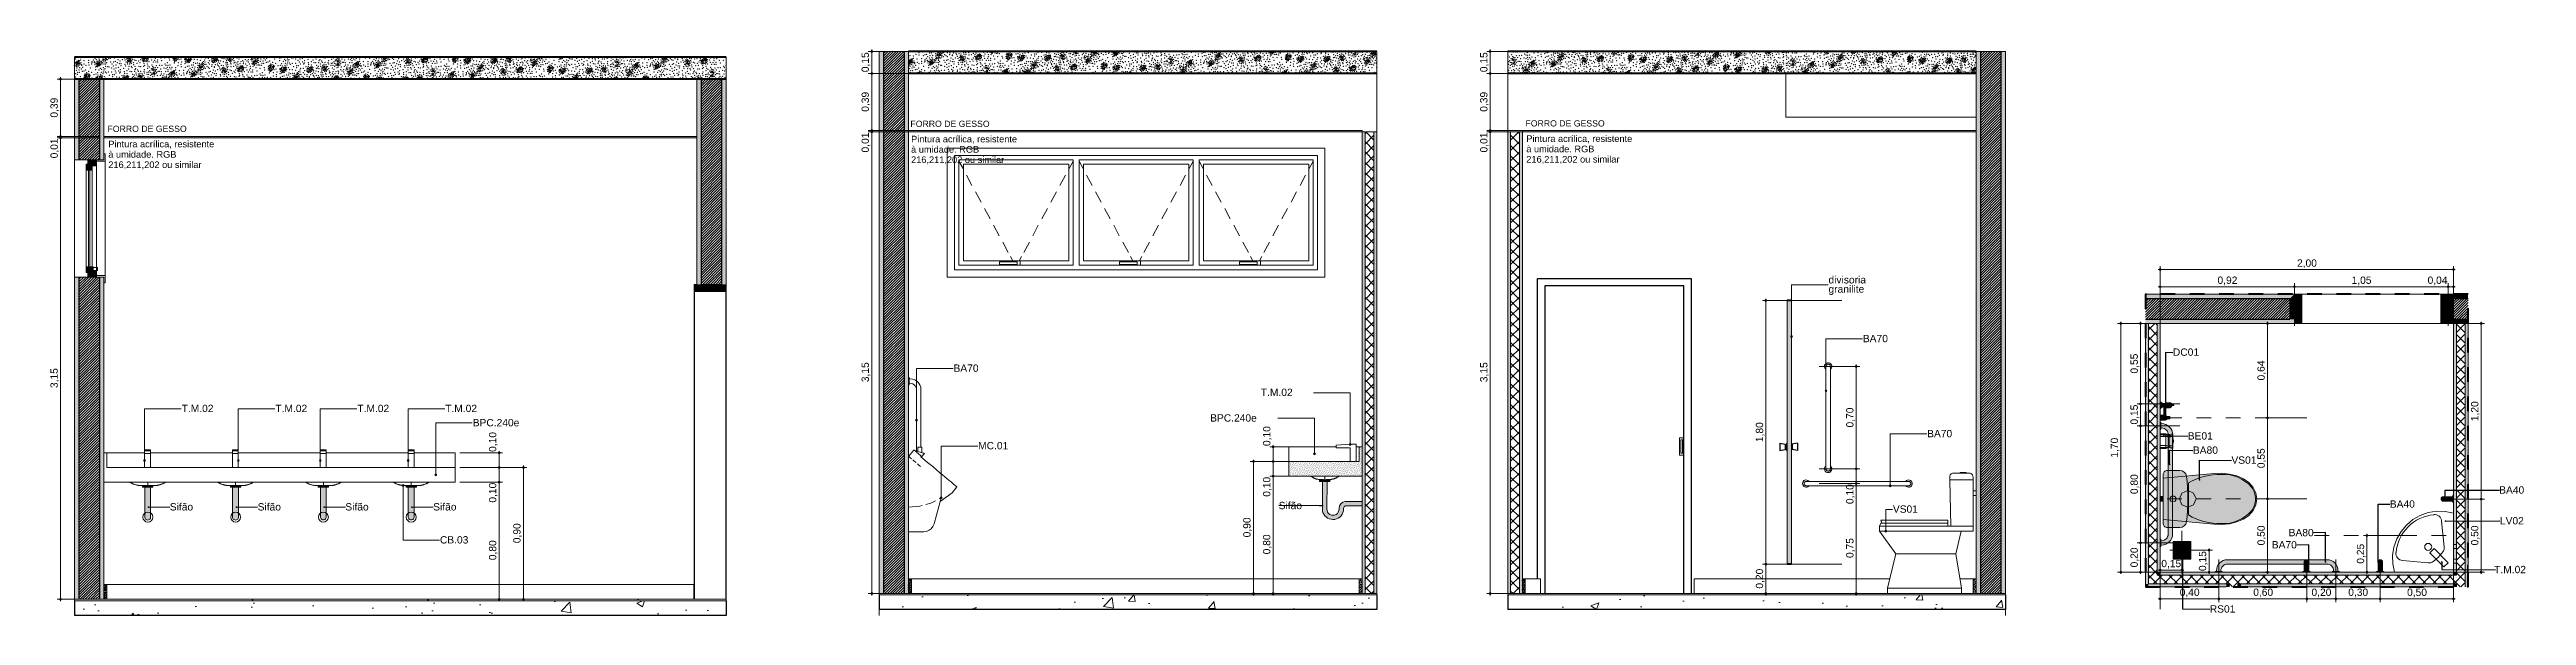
# Model space of a CAD drawing. Header units: metres. Extents: x -1.9 to 95.3, y -2.2 to 2.5.
# Drawn here: x 32.48 to 49.39, y -2.23 to 1.64 of the extents above; entities that cross this region are included whole.
import ezdxf

# ---------------------------------------------------------------- set-up
doc = ezdxf.new("R2010")
doc.units = ezdxf.units.M
doc.header["$MEASUREMENT"] = 0
doc.linetypes.add('Dashed', pattern=[0.035, 0.0225, -0.0125])
for name, color, linetype, lineweight in [('0_Caneta_No__1', 7, 'Continuous', 40), ('0_Caneta_No__5', 7, 'Continuous', 20), ('FORRO.EXEC_Caneta_No__241', 7, 'Continuous', 13), ('Janelas Archicad_Caneta_No__10', 7, 'Continuous', 5), ('Janelas Archicad_Caneta_No__241', 7, 'Continuous', 13), ('LAJES.EST_Caneta_No__1', 7, 'Continuous', 40), ('LAJES.EST_Caneta_No__241', 7, 'Continuous', 13), ('LAJES.EST_Caneta_No__4', 7, 'Continuous', 25), ('LAJES.EST_Caneta_No__7', 7, 'Continuous', 13), ('NOTAS-DETALHAMENTO.EXEC_Caneta_No__1', 7, 'Continuous', 40), ('NOTAS-DETALHAMENTO.EXEC_Caneta_No__241', 7, 'Continuous', 13), ('NOTAS-EXECUTIVO.ARQ_Caneta_No__1', 7, 'Continuous', 40), ('NOTAS-EXECUTIVO.ARQ_Caneta_No__241', 7, 'Continuous', 13), ('NOTAS-EXECUTIVO.ARQ_Caneta_No__5', 7, 'Continuous', 20), ('NOTAS-LAYOUT.EXEC_Caneta_No__241', 7, 'Continuous', 13), ('NOTAS-LAYOUT.EXEC_Caneta_No__5', 7, 'Continuous', 20), ('PAREDE CONSTRUIR_Caneta_No__241', 7, 'Continuous', 13), ('PAREDE CONSTRUIR_Caneta_No__255', 255, 'Continuous', 0), ('PAREDE CONSTRUIR_Caneta_No__3', 7, 'Continuous', 30), ('PAREDE CONSTRUIR_Caneta_No__83', 84, 'Continuous', 0), ('PAREDE CONSTRUIR_Caneta_No__91', 255, 'Continuous', 0), ('PAREDE CONSTRUIR_Caneta_No__98', 7, 'Continuous', 0), ('PAREDE.ARQ_Caneta_No__1', 7, 'Continuous', 40), ('PAREDE.ARQ_Caneta_No__241', 7, 'Continuous', 13), ('PISO - Rodapé_Caneta_No__11', 7, 'Continuous', 5), ('Portas Archicad_Caneta_No__3', 7, 'Continuous', 30), ('Portas Archicad_Caneta_No__98', 7, 'Continuous', 0)]:
    doc.layers.add(name, color=color, linetype=linetype, lineweight=lineweight)
for name, color, linetype, lineweight, true_color in [('0_Caneta_No__167', 7, 'Continuous', 0, 0x0035d5), ('0_Caneta_No__19', 7, 'Continuous', 0, 0xe9e9e9), ('0_Caneta_No__25', 7, 'Continuous', 13, 0x982312), ('COTAS CORTE_Caneta_No__25', 7, 'Continuous', 13, 0x982312), ('EIXO HIDRÁULICO - Executivo.EXEC_Caneta_No__167', 7, 'Continuous', 0, 0x0035d5), ('Janelas Archicad_Caneta_No__9', 7, 'Continuous', 9, 0x020202), ('Janelas Archicad_Caneta_No__97', 7, 'Continuous', 13, 0x6b6b6b), ('LAJES.EST_Caneta_No__254', 7, 'Continuous', 0, 0xd1c9ad), ('LAJES.EST_Caneta_No__97', 7, 'Continuous', 13, 0x6b6b6b), ('LOUCAS-METAIS.ARQ_Caneta_No__13', 7, 'Continuous', 0, 0xaaaaaa), ('LOUCAS-METAIS.ARQ_Caneta_No__16', 7, 'Continuous', 0, 0xc9c9c9), ('LOUCAS-METAIS.ARQ_Caneta_No__18', 7, 'Continuous', 0, 0xdfdfdf), ('LOUCAS-METAIS.ARQ_Caneta_No__96', 7, 'Continuous', 0, 0xb6b6b6), ('LOUCAS-METAIS.ARQ_Caneta_No__97', 7, 'Continuous', 13, 0x6b6b6b), ('NOTAS-EXECUTIVO.ARQ_Caneta_No__12', 7, 'Continuous', 0, 0x030303), ('NOTAS-EXECUTIVO.ARQ_Caneta_No__19', 7, 'Continuous', 0, 0xe9e9e9), ('NOTAS-EXECUTIVO.ARQ_Caneta_No__96', 7, 'Continuous', 0, 0xb6b6b6), ('PAREDE CONSTRUIR_Caneta_No__97', 7, 'Continuous', 13, 0x6b6b6b), ('PAREDE.ARQ_Caneta_No__97', 7, 'Continuous', 13, 0x6b6b6b), ('PISO - Rodapé_Caneta_No__97', 7, 'Continuous', 13, 0x6b6b6b), ('Portas Archicad_Caneta_No__97', 7, 'Continuous', 13, 0x6b6b6b), ('RALO_Caneta_No__19', 7, 'Continuous', 0, 0xe9e9e9), ('RALO_Caneta_No__96', 7, 'Continuous', 0, 0xb6b6b6)]:
    doc.layers.add(name, color=color, linetype=linetype, lineweight=lineweight, true_color=true_color)
for name, color, linetype in [('COTAS CORTE', 7, 'Continuous'), ('FORRO.EXEC', 7, 'Continuous'), ('Janelas Archicad', 7, 'Continuous'), ('LAJES.EST', 7, 'Continuous'), ('NOTAS-LAYOUT.EXEC', 7, 'Continuous'), ('PAREDE CONSTRUIR', 7, 'Continuous'), ('Portas Archicad', 7, 'Continuous')]:
    doc.layers.add(name, color=color, linetype=linetype)
doc.styles.add('GENERATED_STYLE_1', font='arial.ttf')
doc.dimstyles.new('GENERATED_STYLE__1', dxfattribs={"dimtxt": 0.05, "dimasz": 0.02375, "dimexe": 0.18, "dimexo": 0.267183, "dimgap": 0, "dimtad": 1, "dimtih": 1, "dimtoh": 1, "dimzin": 0, "dimdsep": 46, "dimtxsty": 'GENERATED_STYLE_1', "dimblk": 'ARROWHEAD_11', "dimblk1": 'ARROWHEAD_11', "dimblk2": 'ARROWHEAD_11', "dimcen": 0.09, "dimclrd": 256, "dimclre": 256, "dimclrt": 256, "dimadec": 0, "dimazin": 0, "dimtfac": 1, "dimtdec": 4, "dimtmove": 0, "dimatfit": 3, "dimfxl": 0, "dimtolj": 1, "dimtzin": 0, "dimarcsym": 0})
doc.dimstyles.new('GENERATED_STYLE__10', dxfattribs={"dimtxt": 0.05, "dimasz": 0.02375, "dimexe": 0.18, "dimexo": 0.2532, "dimgap": 0, "dimtad": 1, "dimzin": 0, "dimdsep": 46, "dimtxsty": 'GENERATED_STYLE_1', "dimblk": 'ARROWHEAD_11', "dimblk1": 'ARROWHEAD_11', "dimblk2": 'ARROWHEAD_11', "dimcen": 0.09, "dimclrd": 256, "dimclre": 256, "dimclrt": 256, "dimadec": 0, "dimazin": 0, "dimtfac": 1, "dimtdec": 4, "dimtmove": 0, "dimatfit": 3, "dimfxl": 0, "dimtolj": 1, "dimtzin": 0, "dimarcsym": 0})
doc.dimstyles.new('GENERATED_STYLE__2', dxfattribs={"dimtxt": 0.05, "dimasz": 0.02375, "dimexe": 0.18, "dimexo": 0.267183, "dimgap": 0, "dimtad": 1, "dimzin": 0, "dimdsep": 46, "dimtxsty": 'GENERATED_STYLE_1', "dimblk": 'ARROWHEAD_11', "dimblk1": 'ARROWHEAD_11', "dimblk2": 'ARROWHEAD_11', "dimcen": 0.09, "dimclrd": 256, "dimclre": 256, "dimclrt": 256, "dimadec": 0, "dimazin": 0, "dimtfac": 1, "dimtdec": 4, "dimtmove": 0, "dimatfit": 3, "dimfxl": 0, "dimtolj": 1, "dimtzin": 0, "dimarcsym": 0})
doc.dimstyles.new('GENERATED_STYLE__3', dxfattribs={"dimtxt": 0.05, "dimasz": 0.02375, "dimexe": 0.18, "dimexo": 0.267183, "dimgap": 0, "dimtad": 1, "dimzin": 0, "dimdsep": 46, "dimtxsty": 'GENERATED_STYLE_1', "dimblk": 'ARROWHEAD_11', "dimblk1": 'ARROWHEAD_11', "dimblk2": 'ARROWHEAD_11', "dimcen": 0.09, "dimclrd": 256, "dimclre": 256, "dimclrt": 256, "dimadec": 0, "dimazin": 0, "dimtfac": 1, "dimtdec": 4, "dimtmove": 0, "dimatfit": 3, "dimfxl": 0, "dimtolj": 1, "dimtzin": 0, "dimarcsym": 0})
doc.dimstyles.new('GENERATED_STYLE__6', dxfattribs={"dimtxt": 0.18, "dimasz": 0.0228, "dimexe": 0.18, "dimexo": 0.0625, "dimgap": 0, "dimtad": 0, "dimtih": 1, "dimtoh": 1, "dimdec": 4, "dimzin": 0, "dimdsep": 46, "dimcen": 0.09, "dimadec": 0, "dimazin": 0, "dimtfac": 1, "dimtdec": 4, "dimtmove": 0, "dimatfit": 3, "dimldrblk": 'ARROWHEAD_11', "dimfxl": 0, "dimtolj": 1, "dimtzin": 0, "dimarcsym": 0})
doc.dimstyles.new('GENERATED_STYLE__9', dxfattribs={"dimtxt": 0.05, "dimasz": 0.02375, "dimexe": 0.18, "dimexo": 0.517643, "dimgap": 0, "dimtad": 1, "dimzin": 0, "dimdsep": 46, "dimtxsty": 'GENERATED_STYLE_1', "dimblk": 'ARROWHEAD_11', "dimblk1": 'ARROWHEAD_11', "dimblk2": 'ARROWHEAD_11', "dimcen": 0.09, "dimclrd": 256, "dimclre": 256, "dimclrt": 256, "dimadec": 0, "dimazin": 0, "dimtfac": 1, "dimtdec": 4, "dimtmove": 0, "dimatfit": 3, "dimfxl": 0, "dimtolj": 1, "dimtzin": 0, "dimarcsym": 0})
pattern_1 = [(45, (89.44779, -2.115), (-0.0088388348, 0.0088388348), [])]
pattern_2 = [(45, (89.4478, -1.615), (-0.159099, 0.159099), [0, -0.15, 0, -0.225]), (110, (89.9478, -1.615), (0.2114308, 0.0769545), [0, -0.11, 0, -0.19])]
pattern_3 = [(50, (89.4478, -2.115), (-0.546554, 0.0478173), [0.05715, -0.62865]), (355, (89.4478, -2.115), (-0.10573, 0.5731705), [0.04572, -0.502922]), (100.4514, (89.49334, -2.119), (0.4408237, 0.5253533), [0.04857, -0.534271]), (46.1842, (89.4478, -1.9626), (-0.813237, 0.126127), [0.085725, -0.942975]), (96.6356, (89.51556, -1.9731), (0.712212, 0.742278), [0.072855, -0.801407]), (351.1842, (89.4478, -1.9626), (0.712212, 0.742278), [0.06858, -0.754379]), (21, (89.524, -2.0007), (-0.454843, 0.3067956), [0.05715, -0.62865]), (326, (89.524, -2.0007), (0.185406, 0.552564), [0.04572, -0.50292]), (71.4514, (89.5619, -2.02627), (0.6402493, 0.2457683), [0.04857, -0.53427]), (37.5, (89.4478, -2.115), (0.0092658, 0.2536651), [0, -0.496824, 0, -0.51054, 0, -0.504825]), (7.5, (89.4478, -2.115), (0.200459, 0.3005417), [0, -0.291084, 0, -0.485394, 0, -0.192405]), (327.5, (89.27786, -2.115), (-0.4067718, 0.0171862), [0, -0.1905, 0, -0.59436, 0, -0.78867]), (317.5, (89.20166, -2.115), (0.4443875, 0.0762795), [0, -0.24765, 0, -0.394716, 0, -0.56007])]
pattern_4 = [(45, (-5.870586, -2.075), (-0.0088388348, 0.0088388348), [])]
pattern_5 = [(45, (-5.870586, -2.05), (-0.0079549513, 0.0079549513), [0, -0.0075, 0, -0.01125]), (110, (-5.845586, -2.05), (0.010571542, 0.0038477266), [0, -0.0055, 0, -0.0095])]
pattern_6 = [(45, (89.848696, -2.075), (-0.0088388348, 0.0088388348), [])]
pattern_7 = [(45, (89.848696, -2.05), (-0.0079549513, 0.0079549513), [0, -0.0075, 0, -0.01125]), (110, (89.873696, -2.05), (0.010571542, 0.0038477266), [0, -0.0055, 0, -0.0095])]
pattern_8 = [(45, (47.81302, -0.830483), (-0.0353553, 0.0353553), []), (135, (47.81302, -0.830483), (0.0353553, 0.0353553), [])]
pattern_9 = [(45, (47.813018, -0.830483), (-0.00883883, 0.00883883), [])]

msp = doc.modelspace()

# ---------------------------------------------------------------- texts
at = {"layer": 'NOTAS-DETALHAMENTO.EXEC_Caneta_No__1', "color": 7, "linetype": 'Continuous', "lineweight": 40, "char_height": 0.05, "style": 'GENERATED_STYLE_1'}
for s, insert, attachment_point in [('\\A1;{\\pqr;\\fArial|b0|i0|c0|p0;\\W1.000000;DC01}', (47.158, -0.428), 6), ('\\A1;{\\pqr;\\fArial|b0|i0|c0|p0;\\W1.000000;BE01}', (47.252, -1), 6), ('\\A1;{\\pqr;\\fArial|b0|i0|c0|p0;\\W1.000000;BA\\fArial|b0|i0|c0|p0;\\W1.000000;80}', (47.287, -1.097), 6), ('\\A1;{\\pqr;\\fArial|b0|i0|c0|p0;\\W1.000000;VS0\\fArial|b0|i0|c0|p0;\\W1.000000;1}', (47.55, -1.165), 6), ('\\A1;{\\pqr;\\fArial|b0|i0|c0|p0;\\W1.000000;BA40}', (49.379, -1.369), 6), ('\\A1;{\\pqr;\\fArial|b0|i0|c0|p0;\\W1.000000;BA40}', (48.632, -1.465), 6), ('\\A1;{\\pql;\\fArial|b0|i0|c0|p0;\\W1.000000;BA\\fArial|b0|i0|c0|p0;\\W1.000000;80}', (47.77, -1.66), 4), ('\\A1;{\\pql;\\fArial|b0|i0|c0|p0;\\W1.000000;LV02}', (49.213, -1.579), 4), ('\\A1;{\\pql;\\fArial|b0|i0|c0|p0;\\W1.000000;BA\\fArial|b0|i0|c0|p0;\\W1.000000;70}', (47.655, -1.743), 4), ('\\A1;{\\pqr;\\fArial|b0|i0|c0|p0;\\W1.000000;T.M.\\fArial|b0|i0|c0|p0;\\W1.000000;02}', (49.391, -1.912), 6)]:
    msp.add_mtext(s, dxfattribs=dict(at, insert=insert, attachment_point=attachment_point))
at = {"layer": 'NOTAS-DETALHAMENTO.EXEC_Caneta_No__1', "color": 7, "linetype": 'Continuous', "lineweight": 40, "insert": (47.406, -2.181), "char_height": 0.05, "attachment_point": 6, "rotation": 359.9996, "style": 'GENERATED_STYLE_1'}
msp.add_mtext('\\A1;{\\pqr;\\fArial|b0|i0|c0|p0;\\W1.000000;RS01}', dxfattribs=at)
at = {"layer": 'NOTAS-EXECUTIVO.ARQ_Caneta_No__1', "color": 7, "linetype": 'Continuous', "lineweight": 40, "char_height": 0.045032, "width": 0.74499, "attachment_point": 1, "line_spacing_factor": 0.938099, "style": 'GENERATED_STYLE_1'}
for insert in [(32.878, 1.015), (38.361, 1.049), (42.563, 1.052)]:
    msp.add_mtext('\\A1;{\\pql;\\fArial|b0|i0|c0|p0;\\W1.000000;Pintura acrílica, resistente à umidade. RGB 216,211,202 ou similar}', dxfattribs=dict(at, insert=insert))
at = {"layer": 'NOTAS-EXECUTIVO.ARQ_Caneta_No__1', "color": 7, "linetype": 'Continuous', "lineweight": 40, "char_height": 0.05, "attachment_point": 4, "style": 'GENERATED_STYLE_1'}
for insert in [(33.298, -1.484), (33.898, -1.484), (34.497, -1.484), (35.097, -1.484), (40.872, -1.475)]:
    msp.add_mtext('\\A1;{\\pql;\\fArial|b0|i0|c0|p0;\\W1.000000;Sifão}', dxfattribs=dict(at, insert=insert))
at = {"layer": 'NOTAS-EXECUTIVO.ARQ_Caneta_No__12', "color": 18, "linetype": 'Continuous', "lineweight": 0, "true_color": 0x030303, "char_height": 0.0425, "attachment_point": 2, "style": 'GENERATED_STYLE_1'}
for insert in [(33.143, 1.118), (38.627, 1.152), (42.828, 1.155)]:
    msp.add_mtext('\\A1;{\\pqc;\\fArial|b0|i0|c0|p0;\\W1.000000;FORRO DE \\fArial|b0|i0|c0|p0;\\W1.000000;GESSO}', dxfattribs=dict(at, insert=insert))

# ---------------------------------------------------------------- blocks, each defined once
blk = doc.blocks.new('*X117', base_point=(89.448, -2.115))
at = {"layer": 'LAJES.EST_Caneta_No__241', "color": 7, "linetype": 'Continuous', "lineweight": 13}
for p, q in [((32.665, 1.542), (32.659, 1.537)), ((32.665, 1.532), (32.659, 1.537)), ((32.665, 1.542), (32.672, 1.539)), ((32.669, 1.533), (32.665, 1.532)), ((32.672, 1.539), (32.669, 1.533)), ((32.67, 1.548), (32.673, 1.558)), ((32.679, 1.549), (32.67, 1.548)), ((32.679, 1.557), (32.673, 1.558)), ((32.673, 1.543), (32.674, 1.545)), ((32.679, 1.538), (32.673, 1.543)), ((32.674, 1.545), (32.682, 1.545)), ((32.679, 1.557), (32.679, 1.549)), ((32.682, 1.545), (32.679, 1.538)), ((32.797, 1.539), (32.8, 1.546)), ((32.805, 1.538), (32.797, 1.539)), ((32.799, 1.527), (32.8, 1.535)), ((32.799, 1.527), (32.806, 1.525)), ((32.8, 1.546), (32.806, 1.541)), ((32.8, 1.535), (32.808, 1.536)), ((32.806, 1.541), (32.805, 1.538)), ((32.808, 1.536), (32.806, 1.525)), ((32.807, 1.545), (32.81, 1.551)), ((32.813, 1.541), (32.807, 1.545)), ((32.81, 1.551), (32.814, 1.552)), ((32.813, 1.541), (32.82, 1.547)), ((32.814, 1.552), (32.82, 1.547)), ((32.853, 1.584), (32.853, 1.585)), ((32.853, 1.584), (32.859, 1.583)), ((32.86, 1.585), (32.859, 1.583)), ((33.009, 1.58), (33.006, 1.574)), ((33.015, 1.571), (33.006, 1.574)), ((33.008, 1.558), (33.009, 1.566)), ((33.01, 1.557), (33.008, 1.558)), ((33.009, 1.58), (33.017, 1.579)), ((33.009, 1.566), (33.016, 1.562)), ((33.016, 1.562), (33.01, 1.557)), ((33.017, 1.579), (33.015, 1.571)), ((33.022, 1.575), (33.018, 1.567)), ((33.02, 1.563), (33.018, 1.567)), ((33.026, 1.557), (33.02, 1.563)), ((33.028, 1.575), (33.022, 1.575)), ((33.032, 1.562), (33.026, 1.557)), ((33.031, 1.567), (33.028, 1.575)), ((33.031, 1.567), (33.032, 1.562)), ((33.123, 1.57), (33.116, 1.565)), ((33.122, 1.56), (33.116, 1.565)), ((33.126, 1.561), (33.122, 1.56)), ((33.123, 1.57), (33.129, 1.567)), ((33.129, 1.567), (33.126, 1.561)), ((33.128, 1.576), (33.13, 1.585)), ((33.136, 1.577), (33.128, 1.576)), ((33.137, 1.585), (33.136, 1.577)), ((33.139, 1.581), (33.139, 1.583)), ((33.139, 1.583), (33.146, 1.583)), ((33.143, 1.577), (33.139, 1.581)), ((33.143, 1.577), (33.145, 1.578)), ((33.147, 1.581), (33.145, 1.578)), ((33.147, 1.581), (33.146, 1.583)), ((33.325, 1.582), (33.326, 1.584)), ((33.332, 1.579), (33.325, 1.582)), ((33.326, 1.584), (33.33, 1.585)), ((33.337, 1.578), (33.331, 1.57)), ((33.338, 1.567), (33.331, 1.57)), ((33.333, 1.585), (33.332, 1.579)), ((33.337, 1.578), (33.344, 1.575)), ((33.342, 1.568), (33.338, 1.567)), ((33.347, 1.585), (33.339, 1.583)), ((33.339, 1.583), (33.339, 1.585)), ((33.344, 1.575), (33.342, 1.568)), ((33.409, 1.566), (33.413, 1.573)), ((33.409, 1.566), (33.416, 1.56)), ((33.413, 1.573), (33.423, 1.569)), ((33.423, 1.569), (33.416, 1.56)), ((33.424, 1.578), (33.43, 1.582)), ((33.428, 1.57), (33.424, 1.578)), ((33.426, 1.563), (33.432, 1.567)), ((33.433, 1.559), (33.426, 1.563)), ((33.428, 1.57), (33.437, 1.573)), ((33.43, 1.582), (33.434, 1.581)), ((33.432, 1.567), (33.434, 1.56)), ((33.434, 1.56), (33.433, 1.559)), ((33.434, 1.581), (33.437, 1.573)), ((33.502, 1.516), (33.503, 1.524)), ((33.503, 1.524), (33.513, 1.525)), ((33.513, 1.525), (33.509, 1.514)), ((33.51, 1.534), (33.513, 1.54)), ((33.516, 1.531), (33.51, 1.534)), ((33.513, 1.54), (33.517, 1.541)), ((33.516, 1.531), (33.523, 1.536)), ((33.516, 1.518), (33.519, 1.525)), ((33.517, 1.541), (33.523, 1.536)), ((33.519, 1.525), (33.525, 1.52)), ((33.6, 1.567), (33.609, 1.568)), ((33.6, 1.559), (33.6, 1.567)), ((33.6, 1.559), (33.606, 1.558)), ((33.609, 1.568), (33.606, 1.558)), ((33.607, 1.577), (33.61, 1.583)), ((33.614, 1.574), (33.607, 1.577)), ((33.61, 1.583), (33.614, 1.584)), ((33.614, 1.584), (33.621, 1.579)), ((33.614, 1.574), (33.621, 1.579)), ((33.694, 1.58), (33.699, 1.585)), ((33.694, 1.575), (33.694, 1.58)), ((33.694, 1.575), (33.697, 1.567)), ((33.697, 1.567), (33.703, 1.567)), ((33.7, 1.585), (33.706, 1.579)), ((33.703, 1.567), (33.708, 1.575)), ((33.706, 1.579), (33.708, 1.575)), ((33.709, 1.563), (33.711, 1.571)), ((33.717, 1.562), (33.709, 1.563)), ((33.71, 1.58), (33.716, 1.585)), ((33.717, 1.576), (33.71, 1.58)), ((33.711, 1.571), (33.719, 1.568)), ((33.716, 1.585), (33.718, 1.584)), ((33.718, 1.584), (33.717, 1.576)), ((33.717, 1.562), (33.719, 1.568)), ((33.868, 1.557), (33.869, 1.56)), ((33.874, 1.552), (33.868, 1.557)), ((33.869, 1.56), (33.877, 1.559)), ((33.877, 1.547), (33.87, 1.541)), ((33.877, 1.536), (33.87, 1.541)), ((33.877, 1.559), (33.874, 1.552)), ((33.877, 1.547), (33.884, 1.543)), ((33.881, 1.537), (33.877, 1.536)), ((33.88, 1.552), (33.885, 1.563)), ((33.891, 1.553), (33.88, 1.552)), ((33.884, 1.543), (33.881, 1.537)), ((33.891, 1.561), (33.885, 1.563)), ((33.891, 1.561), (33.891, 1.553)), ((33.989, 1.514), (33.989, 1.526)), ((33.998, 1.525), (33.989, 1.526)), ((33.998, 1.525), (33.999, 1.517)), ((34.446, 1.564), (34.44, 1.561)), ((34.443, 1.552), (34.44, 1.561)), ((34.444, 1.544), (34.442, 1.535)), ((34.45, 1.535), (34.442, 1.535)), ((34.451, 1.557), (34.443, 1.552)), ((34.444, 1.544), (34.451, 1.545)), ((34.446, 1.564), (34.451, 1.557)), ((34.452, 1.538), (34.45, 1.535)), ((34.451, 1.545), (34.452, 1.538)), ((34.573, 1.534), (34.566, 1.529)), ((34.572, 1.524), (34.566, 1.529)), ((34.576, 1.525), (34.572, 1.524)), ((34.573, 1.534), (34.579, 1.531)), ((34.579, 1.531), (34.576, 1.525)), ((34.578, 1.54), (34.58, 1.55)), ((34.587, 1.541), (34.578, 1.54)), ((34.587, 1.549), (34.58, 1.55)), ((34.58, 1.535), (34.581, 1.537)), ((34.586, 1.53), (34.58, 1.535)), ((34.581, 1.537), (34.589, 1.537)), ((34.589, 1.537), (34.586, 1.53)), ((34.587, 1.549), (34.587, 1.541)), ((34.705, 1.531), (34.707, 1.538)), ((34.713, 1.53), (34.705, 1.531)), ((34.707, 1.538), (34.713, 1.533)), ((34.707, 1.527), (34.716, 1.528)), ((34.707, 1.519), (34.707, 1.527)), ((34.713, 1.533), (34.713, 1.53)), ((34.716, 1.528), (34.713, 1.517)), ((34.714, 1.537), (34.717, 1.543)), ((34.721, 1.533), (34.714, 1.537)), ((34.717, 1.543), (34.721, 1.544)), ((34.721, 1.544), (34.728, 1.539)), ((34.721, 1.533), (34.728, 1.539)), ((34.76, 1.576), (34.76, 1.585)), ((34.76, 1.585), (34.764, 1.585)), ((34.76, 1.576), (34.766, 1.575)), ((34.771, 1.585), (34.766, 1.575)), ((34.774, 1.579), (34.777, 1.585)), ((34.782, 1.578), (34.774, 1.579)), ((34.778, 1.585), (34.783, 1.581)), ((34.783, 1.581), (34.782, 1.578)), ((34.916, 1.572), (34.914, 1.566)), ((34.922, 1.563), (34.914, 1.566)), ((34.915, 1.55), (34.917, 1.558)), ((34.918, 1.549), (34.915, 1.55)), ((34.916, 1.572), (34.924, 1.571)), ((34.917, 1.558), (34.923, 1.554)), ((34.923, 1.554), (34.918, 1.549)), ((34.924, 1.571), (34.922, 1.563)), ((34.93, 1.567), (34.925, 1.559)), ((34.927, 1.555), (34.925, 1.559)), ((34.933, 1.549), (34.927, 1.555)), ((34.936, 1.567), (34.93, 1.567)), ((34.939, 1.554), (34.933, 1.549)), ((34.939, 1.559), (34.936, 1.567)), ((34.939, 1.559), (34.939, 1.554)), ((35.03, 1.562), (35.023, 1.557)), ((35.03, 1.552), (35.023, 1.557)), ((35.03, 1.562), (35.037, 1.559)), ((35.034, 1.553), (35.03, 1.552)), ((35.037, 1.559), (35.034, 1.553)), ((35.035, 1.568), (35.038, 1.579)), ((35.044, 1.569), (35.035, 1.568)), ((35.044, 1.577), (35.038, 1.579)), ((35.044, 1.577), (35.044, 1.569)), ((35.046, 1.573), (35.047, 1.575)), ((35.05, 1.569), (35.046, 1.573)), ((35.047, 1.575), (35.053, 1.575)), ((35.05, 1.569), (35.053, 1.57)), ((35.054, 1.573), (35.053, 1.575)), ((35.054, 1.573), (35.053, 1.57)), ((35.233, 1.576), (35.241, 1.578)), ((35.233, 1.574), (35.233, 1.576)), ((35.239, 1.571), (35.233, 1.574)), ((35.241, 1.578), (35.239, 1.571)), ((35.244, 1.57), (35.239, 1.562)), ((35.246, 1.559), (35.239, 1.562)), ((35.244, 1.57), (35.252, 1.567)), ((35.25, 1.56), (35.246, 1.559)), ((35.247, 1.575), (35.247, 1.585)), ((35.257, 1.578), (35.247, 1.575)), ((35.252, 1.567), (35.25, 1.56)), ((35.256, 1.585), (35.257, 1.578)), ((35.316, 1.558), (35.321, 1.565)), ((35.316, 1.558), (35.323, 1.552)), ((35.321, 1.565), (35.33, 1.561)), ((35.33, 1.561), (35.323, 1.552)), ((35.332, 1.57), (35.338, 1.574)), ((35.335, 1.562), (35.332, 1.57)), ((35.333, 1.555), (35.339, 1.559)), ((35.341, 1.551), (35.333, 1.555)), ((35.335, 1.562), (35.345, 1.565)), ((35.338, 1.574), (35.342, 1.573)), ((35.339, 1.559), (35.342, 1.552)), ((35.342, 1.552), (35.341, 1.551)), ((35.342, 1.573), (35.345, 1.565)), ((35.417, 1.526), (35.42, 1.532)), ((35.424, 1.523), (35.417, 1.526)), ((35.42, 1.532), (35.424, 1.533)), ((35.424, 1.533), (35.431, 1.528)), ((35.424, 1.523), (35.431, 1.528)), ((35.507, 1.559), (35.516, 1.56)), ((35.507, 1.551), (35.507, 1.559)), ((35.507, 1.551), (35.514, 1.55)), ((35.514, 1.569), (35.517, 1.575)), ((35.521, 1.566), (35.514, 1.569)), ((35.516, 1.56), (35.514, 1.55)), ((35.517, 1.575), (35.522, 1.576)), ((35.521, 1.566), (35.528, 1.571)), ((35.522, 1.576), (35.528, 1.571)), ((35.601, 1.572), (35.607, 1.577)), ((35.602, 1.567), (35.601, 1.572)), ((35.602, 1.567), (35.605, 1.559)), ((35.605, 1.559), (35.611, 1.559)), ((35.607, 1.577), (35.613, 1.571)), ((35.611, 1.559), (35.615, 1.567)), ((35.613, 1.571), (35.615, 1.567)), ((35.616, 1.555), (35.618, 1.563)), ((35.624, 1.554), (35.616, 1.555)), ((35.617, 1.572), (35.623, 1.577)), ((35.624, 1.568), (35.617, 1.572)), ((35.618, 1.563), (35.627, 1.56)), ((35.623, 1.577), (35.625, 1.576)), ((35.625, 1.576), (35.624, 1.568)), ((35.624, 1.554), (35.627, 1.56)), ((35.776, 1.549), (35.777, 1.552)), ((35.782, 1.544), (35.776, 1.549)), ((35.777, 1.552), (35.784, 1.551)), ((35.784, 1.539), (35.778, 1.533)), ((35.784, 1.528), (35.778, 1.533)), ((35.784, 1.551), (35.782, 1.544)), ((35.784, 1.539), (35.791, 1.535)), ((35.788, 1.529), (35.784, 1.528)), ((35.788, 1.544), (35.792, 1.555)), ((35.798, 1.545), (35.788, 1.544)), ((35.791, 1.535), (35.788, 1.529)), ((35.799, 1.553), (35.792, 1.555)), ((35.799, 1.553), (35.798, 1.545)), ((35.83, 1.584), (35.829, 1.585)), ((35.833, 1.585), (35.83, 1.584)), ((35.964, 1.579), (35.965, 1.585)), ((35.964, 1.579), (35.971, 1.578)), ((35.973, 1.585), (35.971, 1.578)), ((36.353, 1.556), (36.347, 1.553)), ((36.35, 1.544), (36.347, 1.553)), ((36.351, 1.536), (36.349, 1.527)), ((36.357, 1.527), (36.349, 1.527)), ((36.358, 1.549), (36.35, 1.544)), ((36.351, 1.536), (36.358, 1.537)), ((36.353, 1.556), (36.358, 1.549)), ((36.36, 1.53), (36.357, 1.527)), ((36.358, 1.537), (36.36, 1.53)), ((36.48, 1.526), (36.473, 1.521)), ((36.48, 1.526), (36.487, 1.523)), ((36.487, 1.523), (36.484, 1.517)), ((36.485, 1.532), (36.488, 1.542)), ((36.494, 1.533), (36.485, 1.532)), ((36.494, 1.541), (36.488, 1.542)), ((36.488, 1.529), (36.496, 1.529)), ((36.488, 1.527), (36.488, 1.529)), ((36.494, 1.522), (36.488, 1.527)), ((36.494, 1.541), (36.494, 1.533)), ((36.496, 1.529), (36.494, 1.522)), ((36.612, 1.523), (36.615, 1.53)), ((36.615, 1.53), (36.621, 1.525)), ((36.621, 1.525), (36.62, 1.522)), ((36.622, 1.529), (36.625, 1.535)), ((36.628, 1.525), (36.622, 1.529)), ((36.625, 1.535), (36.629, 1.536)), ((36.628, 1.525), (36.635, 1.531)), ((36.629, 1.536), (36.635, 1.531)), ((36.667, 1.568), (36.668, 1.577)), ((36.667, 1.568), (36.674, 1.567)), ((36.668, 1.577), (36.678, 1.578)), ((36.678, 1.578), (36.674, 1.567)), ((36.681, 1.583), (36.678, 1.585)), ((36.681, 1.583), (36.684, 1.585)), ((36.681, 1.571), (36.684, 1.578)), ((36.689, 1.57), (36.681, 1.571)), ((36.684, 1.578), (36.69, 1.573)), ((36.69, 1.573), (36.689, 1.57)), ((36.824, 1.564), (36.821, 1.558)), ((36.83, 1.555), (36.821, 1.558)), ((36.822, 1.542), (36.824, 1.55)), ((36.825, 1.541), (36.822, 1.542)), ((36.824, 1.564), (36.832, 1.563)), ((36.824, 1.55), (36.831, 1.546)), ((36.831, 1.546), (36.825, 1.541)), ((36.832, 1.563), (36.83, 1.555)), ((36.837, 1.559), (36.833, 1.551)), ((36.835, 1.547), (36.833, 1.551)), ((36.841, 1.541), (36.835, 1.547)), ((36.843, 1.559), (36.837, 1.559)), ((36.847, 1.546), (36.841, 1.541)), ((36.846, 1.551), (36.843, 1.559)), ((36.846, 1.551), (36.847, 1.546)), ((36.937, 1.554), (36.931, 1.549)), ((36.937, 1.544), (36.931, 1.549)), ((36.937, 1.554), (36.944, 1.551)), ((36.941, 1.545), (36.937, 1.544)), ((36.944, 1.551), (36.941, 1.545)), ((36.943, 1.56), (36.945, 1.571)), ((36.951, 1.561), (36.943, 1.56)), ((36.952, 1.569), (36.945, 1.571)), ((36.952, 1.569), (36.951, 1.561)), ((36.953, 1.565), (36.954, 1.567)), ((36.957, 1.561), (36.953, 1.565)), ((36.954, 1.567), (36.96, 1.567)), ((36.957, 1.561), (36.96, 1.562)), ((36.961, 1.565), (36.96, 1.567)), ((36.961, 1.565), (36.96, 1.562)), ((32.718, 1.455), (32.726, 1.457)), ((32.718, 1.453), (32.718, 1.455)), ((32.724, 1.449), (32.718, 1.453)), ((32.729, 1.449), (32.723, 1.441)), ((32.73, 1.437), (32.723, 1.441)), ((32.726, 1.457), (32.724, 1.449)), ((32.729, 1.449), (32.736, 1.446)), ((32.734, 1.439), (32.73, 1.437)), ((32.732, 1.454), (32.731, 1.465)), ((32.741, 1.465), (32.731, 1.465)), ((32.742, 1.456), (32.732, 1.454)), ((32.736, 1.446), (32.734, 1.439)), ((32.741, 1.465), (32.742, 1.456)), ((32.801, 1.437), (32.806, 1.444)), ((32.801, 1.437), (32.803, 1.435)), ((32.806, 1.444), (32.815, 1.439)), ((32.815, 1.439), (32.812, 1.435)), ((32.817, 1.449), (32.822, 1.453)), ((32.82, 1.441), (32.817, 1.449)), ((32.82, 1.441), (32.829, 1.444)), ((32.82, 1.435), (32.824, 1.438)), ((32.822, 1.453), (32.826, 1.451)), ((32.824, 1.438), (32.825, 1.435)), ((32.826, 1.451), (32.829, 1.444)), ((32.992, 1.438), (33.001, 1.439)), ((32.992, 1.435), (32.992, 1.438)), ((32.999, 1.448), (33.002, 1.454)), ((33.006, 1.445), (32.999, 1.448)), ((33.001, 1.439), (33, 1.435)), ((33.002, 1.454), (33.006, 1.455)), ((33.006, 1.455), (33.013, 1.45)), ((33.006, 1.445), (33.013, 1.45)), ((33.086, 1.45), (33.092, 1.456)), ((33.087, 1.446), (33.086, 1.45)), ((33.087, 1.446), (33.09, 1.438)), ((33.09, 1.438), (33.096, 1.438)), ((33.092, 1.456), (33.098, 1.45)), ((33.096, 1.438), (33.1, 1.446)), ((33.098, 1.45), (33.1, 1.446)), ((33.101, 1.435), (33.103, 1.442)), ((33.102, 1.451), (33.108, 1.456)), ((33.109, 1.447), (33.102, 1.451)), ((33.103, 1.442), (33.112, 1.439)), ((33.108, 1.456), (33.11, 1.455)), ((33.11, 1.455), (33.109, 1.447)), ((33.11, 1.435), (33.112, 1.439)), ((33.188, 1.503), (33.182, 1.501)), ((33.185, 1.492), (33.182, 1.501)), ((33.186, 1.483), (33.184, 1.475)), ((33.192, 1.474), (33.184, 1.475)), ((33.193, 1.497), (33.185, 1.492)), ((33.186, 1.483), (33.193, 1.485)), ((33.188, 1.503), (33.193, 1.497)), ((33.195, 1.478), (33.192, 1.474)), ((33.193, 1.485), (33.195, 1.478)), ((33.315, 1.474), (33.308, 1.468)), ((33.315, 1.463), (33.308, 1.468)), ((33.315, 1.474), (33.322, 1.47)), ((33.319, 1.464), (33.315, 1.463)), ((33.322, 1.47), (33.319, 1.464)), ((33.32, 1.48), (33.323, 1.49)), ((33.329, 1.48), (33.32, 1.48)), ((33.329, 1.488), (33.323, 1.49)), ((33.323, 1.477), (33.331, 1.477)), ((33.323, 1.474), (33.323, 1.477)), ((33.329, 1.469), (33.323, 1.474)), ((33.329, 1.488), (33.329, 1.48)), ((33.331, 1.477), (33.329, 1.469)), ((33.447, 1.47), (33.45, 1.477)), ((33.455, 1.47), (33.447, 1.47)), ((33.449, 1.466), (33.458, 1.467)), ((33.449, 1.458), (33.449, 1.466)), ((33.449, 1.458), (33.456, 1.457)), ((33.45, 1.477), (33.456, 1.472)), ((33.456, 1.472), (33.455, 1.47)), ((33.458, 1.467), (33.456, 1.457)), ((33.457, 1.476), (33.46, 1.482)), ((33.463, 1.473), (33.457, 1.476)), ((33.46, 1.482), (33.464, 1.483)), ((33.463, 1.473), (33.47, 1.478)), ((33.464, 1.483), (33.47, 1.478)), ((33.502, 1.516), (33.509, 1.514)), ((33.524, 1.518), (33.516, 1.518)), ((33.525, 1.52), (33.524, 1.518)), ((33.659, 1.512), (33.656, 1.505)), ((33.665, 1.502), (33.656, 1.505)), ((33.658, 1.49), (33.659, 1.497)), ((33.66, 1.489), (33.658, 1.49)), ((33.659, 1.512), (33.667, 1.51)), ((33.659, 1.497), (33.666, 1.494)), ((33.666, 1.494), (33.66, 1.489)), ((33.667, 1.51), (33.665, 1.502)), ((33.672, 1.506), (33.668, 1.498)), ((33.67, 1.494), (33.668, 1.498)), ((33.676, 1.488), (33.67, 1.494)), ((33.678, 1.506), (33.672, 1.506)), ((33.682, 1.494), (33.676, 1.488)), ((33.681, 1.498), (33.678, 1.506)), ((33.681, 1.498), (33.682, 1.494)), ((33.772, 1.502), (33.766, 1.496)), ((33.772, 1.491), (33.766, 1.496)), ((33.772, 1.502), (33.779, 1.499)), ((33.776, 1.492), (33.772, 1.491)), ((33.779, 1.499), (33.776, 1.492)), ((33.778, 1.508), (33.78, 1.518)), ((33.786, 1.508), (33.778, 1.508)), ((33.787, 1.517), (33.78, 1.518)), ((33.787, 1.517), (33.786, 1.508)), ((33.788, 1.512), (33.789, 1.515)), ((33.792, 1.509), (33.788, 1.512)), ((33.789, 1.515), (33.795, 1.514)), ((33.792, 1.509), (33.795, 1.51)), ((33.796, 1.513), (33.795, 1.514)), ((33.796, 1.513), (33.795, 1.51)), ((33.975, 1.515), (33.983, 1.517)), ((33.975, 1.514), (33.975, 1.515)), ((33.982, 1.51), (33.975, 1.514)), ((33.986, 1.51), (33.981, 1.502)), ((33.988, 1.498), (33.981, 1.502)), ((33.983, 1.517), (33.982, 1.51)), ((33.986, 1.51), (33.994, 1.506)), ((33.992, 1.5), (33.988, 1.498)), ((33.999, 1.517), (33.989, 1.514)), ((33.994, 1.506), (33.992, 1.5)), ((34.059, 1.497), (34.063, 1.504)), ((34.059, 1.497), (34.066, 1.491)), ((34.063, 1.504), (34.073, 1.5)), ((34.073, 1.5), (34.066, 1.491)), ((34.074, 1.509), (34.08, 1.513)), ((34.078, 1.502), (34.074, 1.509)), ((34.075, 1.494), (34.081, 1.499)), ((34.083, 1.491), (34.075, 1.494)), ((34.078, 1.502), (34.087, 1.505)), ((34.08, 1.513), (34.084, 1.512)), ((34.081, 1.499), (34.084, 1.492)), ((34.084, 1.492), (34.083, 1.491)), ((34.084, 1.512), (34.087, 1.505)), ((34.152, 1.447), (34.153, 1.455)), ((34.152, 1.447), (34.159, 1.446)), ((34.153, 1.455), (34.163, 1.456)), ((34.163, 1.456), (34.159, 1.446)), ((34.16, 1.465), (34.163, 1.472)), ((34.166, 1.462), (34.16, 1.465)), ((34.163, 1.472), (34.167, 1.473)), ((34.166, 1.462), (34.173, 1.468)), ((34.166, 1.449), (34.169, 1.457)), ((34.174, 1.449), (34.166, 1.449)), ((34.167, 1.473), (34.173, 1.468)), ((34.169, 1.457), (34.175, 1.452)), ((34.175, 1.452), (34.174, 1.449)), ((34.249, 1.49), (34.25, 1.499)), ((34.249, 1.49), (34.256, 1.489)), ((34.25, 1.499), (34.258, 1.499)), ((34.258, 1.499), (34.256, 1.489)), ((34.257, 1.508), (34.26, 1.515)), ((34.264, 1.505), (34.257, 1.508)), ((34.26, 1.515), (34.264, 1.516)), ((34.264, 1.516), (34.27, 1.511)), ((34.264, 1.505), (34.27, 1.511)), ((34.308, 1.443), (34.306, 1.437)), ((34.311, 1.435), (34.306, 1.437)), ((34.308, 1.443), (34.317, 1.442)), ((34.317, 1.442), (34.315, 1.435)), ((34.322, 1.437), (34.321, 1.435)), ((34.328, 1.438), (34.322, 1.437)), ((34.329, 1.435), (34.328, 1.438)), ((34.344, 1.511), (34.349, 1.517)), ((34.344, 1.507), (34.344, 1.511)), ((34.344, 1.507), (34.347, 1.499)), ((34.347, 1.499), (34.353, 1.499)), ((34.349, 1.517), (34.356, 1.51)), ((34.353, 1.499), (34.358, 1.507)), ((34.356, 1.51), (34.358, 1.507)), ((34.359, 1.495), (34.361, 1.502)), ((34.367, 1.493), (34.359, 1.495)), ((34.36, 1.511), (34.365, 1.516)), ((34.366, 1.507), (34.36, 1.511)), ((34.361, 1.502), (34.369, 1.499)), ((34.365, 1.516), (34.368, 1.515)), ((34.368, 1.515), (34.366, 1.507)), ((34.367, 1.493), (34.369, 1.499)), ((34.427, 1.439), (34.43, 1.45)), ((34.436, 1.44), (34.427, 1.439)), ((34.436, 1.448), (34.43, 1.45)), ((34.436, 1.448), (34.436, 1.44)), ((34.438, 1.443), (34.439, 1.446)), ((34.442, 1.44), (34.438, 1.443)), ((34.439, 1.446), (34.445, 1.446)), ((34.442, 1.44), (34.445, 1.441)), ((34.446, 1.444), (34.445, 1.446)), ((34.446, 1.444), (34.445, 1.441)), ((34.518, 1.488), (34.519, 1.491)), ((34.524, 1.484), (34.518, 1.488)), ((34.519, 1.491), (34.527, 1.491)), ((34.527, 1.478), (34.52, 1.473)), ((34.526, 1.468), (34.52, 1.473)), ((34.527, 1.491), (34.524, 1.484)), ((34.53, 1.469), (34.526, 1.468)), ((34.527, 1.478), (34.534, 1.475)), ((34.53, 1.484), (34.534, 1.494)), ((34.541, 1.485), (34.53, 1.484)), ((34.534, 1.475), (34.53, 1.469)), ((34.541, 1.493), (34.534, 1.494)), ((34.541, 1.493), (34.541, 1.485)), ((34.625, 1.447), (34.633, 1.449)), ((34.625, 1.445), (34.625, 1.447)), ((34.632, 1.441), (34.625, 1.445)), ((34.633, 1.449), (34.632, 1.441)), ((34.636, 1.441), (34.632, 1.435)), ((34.636, 1.441), (34.644, 1.438)), ((34.639, 1.446), (34.639, 1.457)), ((34.648, 1.457), (34.639, 1.457)), ((34.649, 1.448), (34.639, 1.446)), ((34.644, 1.438), (34.643, 1.435)), ((34.648, 1.457), (34.649, 1.448)), ((34.707, 1.519), (34.713, 1.517)), ((34.712, 1.435), (34.713, 1.436)), ((34.713, 1.436), (34.715, 1.435)), ((34.724, 1.441), (34.73, 1.445)), ((34.727, 1.435), (34.724, 1.441)), ((34.73, 1.445), (34.734, 1.443)), ((34.734, 1.443), (34.737, 1.436)), ((34.734, 1.435), (34.737, 1.436)), ((34.907, 1.44), (34.91, 1.446)), ((34.913, 1.437), (34.907, 1.44)), ((34.91, 1.446), (34.914, 1.447)), ((34.913, 1.437), (34.92, 1.442)), ((34.914, 1.447), (34.92, 1.442)), ((34.993, 1.442), (34.999, 1.448)), ((34.994, 1.438), (34.993, 1.442)), ((34.994, 1.438), (34.995, 1.435)), ((34.999, 1.448), (35.005, 1.442)), ((35.005, 1.442), (35.008, 1.438)), ((35.006, 1.435), (35.008, 1.438)), ((35.01, 1.443), (35.015, 1.448)), ((35.016, 1.439), (35.01, 1.443)), ((35.015, 1.448), (35.018, 1.447)), ((35.018, 1.447), (35.016, 1.439)), ((35.096, 1.495), (35.09, 1.493)), ((35.093, 1.484), (35.09, 1.493)), ((35.094, 1.475), (35.091, 1.467)), ((35.1, 1.466), (35.091, 1.467)), ((35.101, 1.489), (35.093, 1.484)), ((35.094, 1.475), (35.101, 1.477)), ((35.096, 1.495), (35.101, 1.489)), ((35.102, 1.47), (35.1, 1.466)), ((35.101, 1.477), (35.102, 1.47)), ((35.223, 1.466), (35.216, 1.46)), ((35.222, 1.455), (35.216, 1.46)), ((35.226, 1.456), (35.222, 1.455)), ((35.223, 1.466), (35.229, 1.462)), ((35.229, 1.462), (35.226, 1.456)), ((35.228, 1.472), (35.23, 1.482)), ((35.236, 1.472), (35.228, 1.472)), ((35.237, 1.48), (35.23, 1.482)), ((35.23, 1.466), (35.231, 1.469)), ((35.236, 1.461), (35.23, 1.466)), ((35.231, 1.469), (35.239, 1.469)), ((35.237, 1.48), (35.236, 1.472)), ((35.239, 1.469), (35.236, 1.461)), ((35.354, 1.462), (35.357, 1.469)), ((35.362, 1.462), (35.354, 1.462)), ((35.357, 1.469), (35.363, 1.464)), ((35.357, 1.458), (35.366, 1.459)), ((35.357, 1.45), (35.357, 1.458)), ((35.357, 1.45), (35.363, 1.449)), ((35.363, 1.464), (35.362, 1.462)), ((35.366, 1.459), (35.363, 1.449)), ((35.364, 1.468), (35.367, 1.474)), ((35.371, 1.465), (35.364, 1.468)), ((35.367, 1.474), (35.371, 1.475)), ((35.371, 1.475), (35.377, 1.47)), ((35.371, 1.465), (35.377, 1.47)), ((35.41, 1.516), (35.421, 1.517)), ((35.41, 1.508), (35.41, 1.516)), ((35.41, 1.508), (35.416, 1.506)), ((35.421, 1.517), (35.416, 1.506)), ((35.424, 1.51), (35.427, 1.517)), ((35.432, 1.51), (35.424, 1.51)), ((35.427, 1.517), (35.432, 1.512)), ((35.432, 1.512), (35.432, 1.51)), ((35.566, 1.504), (35.564, 1.497)), ((35.572, 1.494), (35.564, 1.497)), ((35.565, 1.482), (35.566, 1.489)), ((35.567, 1.481), (35.565, 1.482)), ((35.566, 1.504), (35.574, 1.502)), ((35.566, 1.489), (35.573, 1.486)), ((35.573, 1.486), (35.567, 1.481)), ((35.574, 1.502), (35.572, 1.494)), ((35.58, 1.498), (35.575, 1.49)), ((35.577, 1.486), (35.575, 1.49)), ((35.583, 1.48), (35.577, 1.486)), ((35.586, 1.498), (35.58, 1.498)), ((35.589, 1.486), (35.583, 1.48)), ((35.589, 1.49), (35.586, 1.498)), ((35.589, 1.49), (35.589, 1.486)), ((35.68, 1.494), (35.673, 1.488)), ((35.679, 1.483), (35.673, 1.488)), ((35.683, 1.484), (35.679, 1.483)), ((35.68, 1.494), (35.687, 1.491)), ((35.687, 1.491), (35.683, 1.484)), ((35.685, 1.5), (35.687, 1.51)), ((35.694, 1.5), (35.685, 1.5)), ((35.694, 1.509), (35.687, 1.51)), ((35.694, 1.509), (35.694, 1.5)), ((35.696, 1.504), (35.696, 1.507)), ((35.696, 1.507), (35.703, 1.506)), ((35.7, 1.501), (35.696, 1.504)), ((35.7, 1.501), (35.703, 1.502)), ((35.704, 1.505), (35.703, 1.506)), ((35.704, 1.505), (35.703, 1.502)), ((35.883, 1.507), (35.891, 1.509)), ((35.883, 1.506), (35.883, 1.507)), ((35.889, 1.502), (35.883, 1.506)), ((35.894, 1.502), (35.888, 1.494)), ((35.895, 1.49), (35.888, 1.494)), ((35.891, 1.509), (35.889, 1.502)), ((35.894, 1.502), (35.901, 1.498)), ((35.899, 1.492), (35.895, 1.49)), ((35.897, 1.506), (35.896, 1.518)), ((35.906, 1.517), (35.896, 1.518)), ((35.907, 1.509), (35.897, 1.506)), ((35.901, 1.498), (35.899, 1.492)), ((35.906, 1.517), (35.907, 1.509)), ((35.966, 1.489), (35.971, 1.496)), ((35.966, 1.489), (35.973, 1.483)), ((35.971, 1.496), (35.98, 1.492)), ((35.98, 1.492), (35.973, 1.483)), ((35.982, 1.501), (35.987, 1.505)), ((35.985, 1.494), (35.982, 1.501)), ((35.983, 1.486), (35.989, 1.491)), ((35.99, 1.483), (35.983, 1.486)), ((35.985, 1.494), (35.994, 1.497)), ((35.987, 1.505), (35.991, 1.504)), ((35.989, 1.491), (35.991, 1.484)), ((35.991, 1.484), (35.99, 1.483)), ((35.991, 1.504), (35.994, 1.497)), ((36.06, 1.447), (36.07, 1.448)), ((36.06, 1.439), (36.06, 1.447)), ((36.06, 1.439), (36.066, 1.438)), ((36.07, 1.448), (36.066, 1.438)), ((36.067, 1.457), (36.07, 1.463)), ((36.074, 1.454), (36.067, 1.457)), ((36.07, 1.463), (36.074, 1.465)), ((36.074, 1.465), (36.081, 1.46)), ((36.074, 1.454), (36.081, 1.46)), ((36.074, 1.441), (36.076, 1.449)), ((36.082, 1.441), (36.074, 1.441)), ((36.076, 1.449), (36.082, 1.444)), ((36.082, 1.444), (36.082, 1.441)), ((36.157, 1.482), (36.157, 1.491)), ((36.157, 1.491), (36.166, 1.491)), ((36.157, 1.482), (36.163, 1.481)), ((36.166, 1.491), (36.163, 1.481)), ((36.164, 1.5), (36.167, 1.507)), ((36.171, 1.497), (36.164, 1.5)), ((36.167, 1.507), (36.171, 1.508)), ((36.171, 1.508), (36.178, 1.503)), ((36.171, 1.497), (36.178, 1.503)), ((36.251, 1.503), (36.257, 1.509)), ((36.252, 1.499), (36.251, 1.503)), ((36.252, 1.499), (36.255, 1.491)), ((36.255, 1.491), (36.261, 1.491)), ((36.257, 1.509), (36.263, 1.502)), ((36.261, 1.491), (36.265, 1.499)), ((36.263, 1.502), (36.265, 1.499)), ((36.266, 1.487), (36.268, 1.494)), ((36.274, 1.485), (36.266, 1.487)), ((36.267, 1.503), (36.273, 1.508)), ((36.274, 1.499), (36.267, 1.503)), ((36.268, 1.494), (36.277, 1.491)), ((36.273, 1.508), (36.275, 1.507)), ((36.275, 1.507), (36.274, 1.499)), ((36.274, 1.485), (36.277, 1.491)), ((36.336, 1.435), (36.337, 1.442)), ((36.344, 1.44), (36.337, 1.442)), ((36.344, 1.44), (36.344, 1.435)), ((36.346, 1.435), (36.346, 1.438)), ((36.346, 1.438), (36.353, 1.438)), ((36.346, 1.435), (36.346, 1.435)), ((36.354, 1.436), (36.353, 1.438)), ((36.354, 1.436), (36.353, 1.435)), ((36.426, 1.483), (36.434, 1.483)), ((36.426, 1.48), (36.426, 1.483)), ((36.431, 1.476), (36.426, 1.48)), ((36.434, 1.47), (36.427, 1.465)), ((36.434, 1.46), (36.427, 1.465)), ((36.434, 1.483), (36.431, 1.476)), ((36.434, 1.47), (36.441, 1.467)), ((36.438, 1.461), (36.434, 1.46)), ((36.438, 1.476), (36.442, 1.486)), ((36.448, 1.477), (36.438, 1.476)), ((36.441, 1.467), (36.438, 1.461)), ((36.448, 1.485), (36.442, 1.486)), ((36.448, 1.485), (36.448, 1.477)), ((36.48, 1.516), (36.473, 1.521)), ((36.484, 1.517), (36.48, 1.516)), ((36.532, 1.437), (36.533, 1.439)), ((36.536, 1.435), (36.532, 1.437)), ((36.533, 1.439), (36.541, 1.441)), ((36.541, 1.441), (36.539, 1.435)), ((36.546, 1.438), (36.546, 1.449)), ((36.556, 1.449), (36.546, 1.449)), ((36.557, 1.44), (36.546, 1.438)), ((36.556, 1.449), (36.557, 1.44)), ((36.62, 1.522), (36.612, 1.523)), ((36.614, 1.519), (36.623, 1.52)), ((36.614, 1.511), (36.614, 1.519)), ((36.614, 1.511), (36.621, 1.509)), ((36.623, 1.52), (36.621, 1.509)), ((36.635, 1.435), (36.637, 1.437)), ((36.637, 1.437), (36.641, 1.435)), ((36.641, 1.435), (36.641, 1.435)), ((36.816, 1.435), (36.817, 1.438)), ((36.817, 1.438), (36.821, 1.439)), ((36.821, 1.439), (36.826, 1.435)), ((36.901, 1.435), (36.907, 1.44)), ((36.907, 1.44), (36.912, 1.435)), ((36.917, 1.435), (36.923, 1.44)), ((36.923, 1.44), (36.925, 1.439)), ((36.925, 1.439), (36.924, 1.435)), ((37.003, 1.487), (36.997, 1.485)), ((37, 1.476), (36.997, 1.485)), ((37.001, 1.467), (36.999, 1.459)), ((37.007, 1.458), (36.999, 1.459)), ((37.008, 1.481), (37, 1.476)), ((37.001, 1.467), (37.008, 1.469)), ((37.003, 1.487), (37.008, 1.481)), ((37.01, 1.462), (37.007, 1.458)), ((37.008, 1.469), (37.01, 1.462))]:
    blk.add_line(p, q, dxfattribs=at)
for p in [(32.647, 1.527), (32.649, 1.536), (32.653, 1.55), (32.655, 1.574), (32.656, 1.545), (32.657, 1.527), (32.66, 1.551), (32.664, 1.558), (32.665, 1.545), (32.668, 1.552), (32.671, 1.524), (32.674, 1.563), (32.678, 1.529), (32.681, 1.561), (32.683, 1.54), (32.687, 1.582), (32.687, 1.538), (32.688, 1.566), (32.692, 1.549), (32.695, 1.535), (32.696, 1.53), (32.712, 1.562), (32.713, 1.54), (32.726, 1.53), (32.743, 1.564), (32.743, 1.547), (32.745, 1.532), (32.764, 1.54), (32.766, 1.547), (32.767, 1.556), (32.776, 1.566), (32.782, 1.554), (32.783, 1.548), (32.786, 1.578), (32.786, 1.535), (32.792, 1.546), (32.796, 1.569), (32.796, 1.544), (32.801, 1.584), (32.801, 1.555), (32.808, 1.56), (32.811, 1.531), (32.814, 1.538), (32.815, 1.573), (32.815, 1.525), (32.819, 1.533), (32.82, 1.563), (32.822, 1.556), (32.823, 1.539), (32.826, 1.533), (32.83, 1.548), (32.831, 1.557), (32.834, 1.539), (32.839, 1.582), (32.839, 1.566), (32.839, 1.549), (32.844, 1.56), (32.845, 1.574), (32.848, 1.568), (32.849, 1.584), (32.849, 1.539), (32.856, 1.566), (32.856, 1.552), (32.857, 1.576), (32.859, 1.562), (32.859, 1.538), (32.861, 1.523), (32.865, 1.581), (32.865, 1.571), (32.867, 1.547), (32.872, 1.569), (32.881, 1.576), (32.891, 1.578), (32.895, 1.552), (32.904, 1.539), (32.911, 1.585), (32.913, 1.525), (32.915, 1.553), (32.919, 1.579), (32.925, 1.557), (32.931, 1.533), (32.94, 1.549), (32.945, 1.568), (32.952, 1.584), (32.953, 1.542), (32.958, 1.56), (32.964, 1.528), (32.965, 1.542), (32.974, 1.569), (32.988, 1.581), (32.993, 1.566), (32.993, 1.536), (32.996, 1.525), (32.999, 1.553), (33.001, 1.573), (33.007, 1.549), (33.009, 1.584), (33.011, 1.539), (33.018, 1.554), (33.019, 1.584), (33.019, 1.523), (33.023, 1.538), (33.025, 1.548), (33.026, 1.577), (33.03, 1.553), (33.031, 1.574), (33.035, 1.543), (33.036, 1.523), (33.037, 1.559), (33.04, 1.581), (33.044, 1.569), (33.048, 1.549), (33.05, 1.535), (33.058, 1.566), (33.061, 1.524), (33.068, 1.561), (33.074, 1.543), (33.086, 1.559), (33.094, 1.547), (33.098, 1.568), (33.106, 1.58), (33.11, 1.579), (33.111, 1.562), (33.113, 1.573), (33.117, 1.579), (33.117, 1.556), (33.12, 1.524), (33.122, 1.573), (33.122, 1.543), (33.125, 1.581), (33.126, 1.53), (33.128, 1.557), (33.137, 1.56), (33.14, 1.568), (33.143, 1.554), (33.144, 1.566), (33.145, 1.538), (33.147, 1.564), (33.149, 1.526), (33.15, 1.577), (33.152, 1.572), (33.154, 1.584), (33.157, 1.555), (33.169, 1.583), (33.175, 1.567), (33.176, 1.533), (33.185, 1.552), (33.194, 1.565), (33.199, 1.578), (33.203, 1.552), (33.207, 1.527), (33.214, 1.567), (33.215, 1.553), (33.228, 1.529), (33.237, 1.581), (33.243, 1.561), (33.244, 1.53), (33.264, 1.579), (33.265, 1.539), (33.272, 1.531), (33.281, 1.547), (33.285, 1.53), (33.293, 1.581), (33.296, 1.567), (33.299, 1.532), (33.32, 1.578), (33.322, 1.567), (33.326, 1.575), (33.328, 1.567), (33.328, 1.546), (33.332, 1.563), (33.332, 1.556), (33.341, 1.559), (33.343, 1.565), (33.349, 1.57), (33.353, 1.581), (33.355, 1.527), (33.356, 1.579), (33.356, 1.548), (33.357, 1.584), (33.36, 1.568), (33.375, 1.572), (33.375, 1.536), (33.38, 1.553), (33.4, 1.568), (33.401, 1.577), (33.401, 1.541), (33.404, 1.557), (33.406, 1.57), (33.408, 1.579), (33.409, 1.547), (33.413, 1.583), (33.414, 1.579), (33.415, 1.554), (33.417, 1.523), (33.422, 1.559), (33.422, 1.548), (33.424, 1.585), (33.424, 1.554), (33.428, 1.526), (33.431, 1.551), (33.432, 1.585), (33.438, 1.567), (33.441, 1.579), (33.441, 1.56), (33.442, 1.574), (33.447, 1.57), (33.447, 1.533), (33.458, 1.582), (33.459, 1.533), (33.462, 1.547), (33.466, 1.57), (33.474, 1.543), (33.485, 1.568), (33.487, 1.545), (33.49, 1.53), (33.497, 1.526), (33.499, 1.544), (33.503, 1.533), (33.507, 1.564), (33.515, 1.582), (33.519, 1.548), (33.526, 1.541), (33.527, 1.555), (33.527, 1.529), (33.535, 1.536), (33.537, 1.566), (33.538, 1.552), (33.542, 1.579), (33.545, 1.536), (33.551, 1.523), (33.56, 1.549), (33.562, 1.577), (33.568, 1.561), (33.569, 1.538), (33.582, 1.56), (33.585, 1.573), (33.587, 1.534), (33.589, 1.58), (33.589, 1.553), (33.59, 1.559), (33.592, 1.578), (33.592, 1.566), (33.596, 1.547), (33.597, 1.576), (33.599, 1.555), (33.6, 1.584), (33.602, 1.572), (33.607, 1.551), (33.609, 1.535), (33.611, 1.564), (33.614, 1.571), (33.615, 1.558), (33.619, 1.565), (33.622, 1.54), (33.623, 1.571), (33.626, 1.583), (33.626, 1.566), (33.628, 1.531), (33.629, 1.553), (33.631, 1.564), (33.633, 1.523), (33.639, 1.544), (33.646, 1.56), (33.649, 1.579), (33.649, 1.53), (33.658, 1.581), (33.663, 1.556), (33.663, 1.528), (33.668, 1.576), (33.681, 1.55), (33.682, 1.573), (33.682, 1.538), (33.684, 1.526), (33.686, 1.561), (33.689, 1.583), (33.692, 1.548), (33.694, 1.536), (33.695, 1.568), (33.695, 1.524), (33.7, 1.565), (33.707, 1.558), (33.713, 1.545), (33.715, 1.538), (33.717, 1.558), (33.725, 1.569), (33.733, 1.576), (33.737, 1.561), (33.737, 1.545), (33.743, 1.55), (33.747, 1.532), (33.757, 1.58), (33.758, 1.545), (33.763, 1.555), (33.764, 1.535), (33.77, 1.572), (33.777, 1.541), (33.779, 1.525), (33.784, 1.555), (33.79, 1.582), (33.79, 1.528), (33.795, 1.525), (33.796, 1.561), (33.8, 1.541), (33.802, 1.553), (33.814, 1.569), (33.817, 1.538), (33.826, 1.56), (33.826, 1.527), (33.835, 1.569), (33.835, 1.552), (33.841, 1.539), (33.849, 1.523), (33.852, 1.568), (33.856, 1.577), (33.859, 1.542), (33.86, 1.574), (33.86, 1.559), (33.863, 1.57), (33.866, 1.548), (33.867, 1.536), (33.867, 1.523), (33.871, 1.58), (33.875, 1.53), (33.879, 1.575), (33.879, 1.565), (33.881, 1.582), (33.887, 1.57), (33.89, 1.544), (33.894, 1.533), (33.895, 1.562), (33.896, 1.578), (33.896, 1.552), (33.899, 1.572), (33.903, 1.547), (33.905, 1.58), (33.905, 1.563), (33.906, 1.533), (33.912, 1.533), (33.917, 1.582), (33.917, 1.557), (33.921, 1.572), (33.924, 1.529), (33.927, 1.543), (33.929, 1.584), (33.935, 1.56), (33.939, 1.543), (33.941, 1.575), (33.95, 1.566), (33.958, 1.55), (33.96, 1.578), (33.969, 1.553), (33.977, 1.531), (33.979, 1.525), (33.98, 1.56), (33.986, 1.53), (33.987, 1.54), (33.997, 1.535), (34.001, 1.55), (34.004, 1.524), (34.007, 1.529), (34.014, 1.572), (34.022, 1.543), (34.038, 1.527), (34.049, 1.579), (34.049, 1.562), (34.052, 1.531), (34.056, 1.583), (34.062, 1.582), (34.062, 1.541), (34.066, 1.525), (34.073, 1.558), (34.082, 1.571), (34.084, 1.53), (34.087, 1.543), (34.09, 1.562), (34.098, 1.533), (34.101, 1.574), (34.101, 1.546), (34.105, 1.559), (34.113, 1.569), (34.115, 1.545), (34.119, 1.584), (34.121, 1.537), (34.131, 1.58), (34.135, 1.544), (34.14, 1.58), (34.157, 1.544), (34.158, 1.572), (34.165, 1.528), (34.174, 1.565), (34.176, 1.528), (34.183, 1.552), (34.188, 1.573), (34.189, 1.538), (34.204, 1.578), (34.206, 1.552), (34.213, 1.538), (34.216, 1.545), (34.218, 1.562), (34.241, 1.57), (34.245, 1.547), (34.246, 1.537), (34.264, 1.555), (34.264, 1.533), (34.276, 1.584), (34.276, 1.566), (34.282, 1.549), (34.294, 1.584), (34.294, 1.547), (34.297, 1.574), (34.301, 1.53), (34.313, 1.524), (34.315, 1.549), (34.318, 1.585), (34.318, 1.561), (34.323, 1.568), (34.325, 1.539), (34.328, 1.524), (34.336, 1.56), (34.339, 1.55), (34.341, 1.531), (34.346, 1.582), (34.351, 1.525), (34.352, 1.536), (34.357, 1.55), (34.358, 1.58), (34.364, 1.534), (34.369, 1.524), (34.378, 1.585), (34.379, 1.549), (34.382, 1.562), (34.382, 1.538), (34.4, 1.529), (34.401, 1.543), (34.404, 1.57), (34.411, 1.546), (34.412, 1.529), (34.416, 1.579), (34.419, 1.554), (34.423, 1.543), (34.428, 1.567), (34.432, 1.529), (34.434, 1.559), (34.434, 1.539), (34.438, 1.568), (34.439, 1.58), (34.442, 1.53), (34.446, 1.577), (34.449, 1.566), (34.452, 1.529), (34.456, 1.574), (34.456, 1.559), (34.456, 1.549), (34.461, 1.532), (34.464, 1.56), (34.465, 1.543), (34.473, 1.574), (34.476, 1.55), (34.485, 1.55), (34.49, 1.523), (34.493, 1.567), (34.497, 1.547), (34.498, 1.532), (34.516, 1.532), (34.517, 1.573), (34.527, 1.548), (34.531, 1.568), (34.534, 1.525), (34.539, 1.577), (34.543, 1.562), (34.543, 1.548), (34.547, 1.526), (34.552, 1.537), (34.553, 1.574), (34.556, 1.528), (34.56, 1.542), (34.562, 1.566), (34.563, 1.537), (34.567, 1.543), (34.571, 1.578), (34.571, 1.55), (34.572, 1.537), (34.575, 1.544), (34.582, 1.555), (34.588, 1.553), (34.59, 1.532), (34.594, 1.53), (34.595, 1.574), (34.595, 1.558), (34.6, 1.541), (34.603, 1.527), (34.619, 1.554), (34.621, 1.532), (34.634, 1.581), (34.651, 1.556), (34.651, 1.539), (34.652, 1.524), (34.662, 1.577), (34.671, 1.532), (34.673, 1.539), (34.675, 1.584), (34.675, 1.548), (34.683, 1.558), (34.69, 1.546), (34.691, 1.54), (34.693, 1.57), (34.694, 1.527), (34.7, 1.538), (34.703, 1.561), (34.704, 1.536), (34.708, 1.547), (34.709, 1.576), (34.715, 1.552), (34.718, 1.523), (34.721, 1.53), (34.723, 1.565), (34.726, 1.525), (34.727, 1.58), (34.727, 1.555), (34.729, 1.548), (34.73, 1.531), (34.733, 1.525), (34.737, 1.54), (34.739, 1.549), (34.742, 1.531), (34.746, 1.574), (34.746, 1.558), (34.747, 1.541), (34.751, 1.552), (34.753, 1.566), (34.756, 1.56), (34.756, 1.531), (34.757, 1.576), (34.763, 1.558), (34.763, 1.544), (34.764, 1.568), (34.767, 1.554), (34.767, 1.53), (34.772, 1.563), (34.773, 1.573), (34.775, 1.539), (34.78, 1.561), (34.788, 1.568), (34.791, 1.579), (34.799, 1.57), (34.803, 1.544), (34.808, 1.584), (34.811, 1.531), (34.818, 1.577), (34.822, 1.545), (34.827, 1.571), (34.832, 1.549), (34.838, 1.525), (34.842, 1.583), (34.848, 1.541), (34.852, 1.56), (34.86, 1.582), (34.86, 1.576), (34.86, 1.534), (34.866, 1.552), (34.872, 1.534), (34.882, 1.561), (34.89, 1.584), (34.896, 1.573), (34.9, 1.558), (34.901, 1.528), (34.907, 1.545), (34.908, 1.565), (34.914, 1.541), (34.916, 1.576), (34.919, 1.531), (34.926, 1.546), (34.927, 1.576), (34.931, 1.53), (34.932, 1.54), (34.933, 1.569), (34.938, 1.566), (34.938, 1.545), (34.942, 1.535), (34.945, 1.551), (34.947, 1.573), (34.951, 1.561), (34.952, 1.584), (34.955, 1.541), (34.958, 1.527), (34.965, 1.558), (34.975, 1.581), (34.975, 1.553), (34.982, 1.535), (34.991, 1.583), (34.993, 1.551), (35.001, 1.539), (35.005, 1.56), (35.013, 1.572), (35.015, 1.583), (35.017, 1.571), (35.018, 1.554), (35.021, 1.565), (35.025, 1.571), (35.025, 1.548), (35.029, 1.579), (35.03, 1.565), (35.03, 1.535), (35.032, 1.573), (35.035, 1.549), (35.039, 1.583), (35.044, 1.552), (35.045, 1.581), (35.047, 1.56), (35.05, 1.546), (35.051, 1.558), (35.052, 1.53), (35.055, 1.556), (35.056, 1.58), (35.057, 1.569), (35.059, 1.564), (35.062, 1.576), (35.065, 1.547), (35.076, 1.575), (35.082, 1.559), (35.084, 1.525), (35.092, 1.544), (35.101, 1.557), (35.106, 1.584), (35.106, 1.57), (35.11, 1.544), (35.121, 1.559), (35.122, 1.545), (35.124, 1.583), (35.144, 1.573), (35.151, 1.553), (35.171, 1.571), (35.172, 1.531), (35.179, 1.523), (35.188, 1.539), (35.201, 1.573), (35.204, 1.559), (35.206, 1.524), (35.227, 1.57), (35.229, 1.583), (35.229, 1.559), (35.234, 1.567), (35.235, 1.559), (35.235, 1.538), (35.239, 1.555), (35.24, 1.548), (35.242, 1.583), (35.248, 1.551), (35.25, 1.557), (35.256, 1.562), (35.261, 1.584), (35.261, 1.573), (35.264, 1.571), (35.264, 1.54), (35.265, 1.576), (35.267, 1.56), (35.269, 1.583), (35.282, 1.564), (35.282, 1.528), (35.288, 1.545), (35.307, 1.56), (35.308, 1.568), (35.308, 1.533), (35.312, 1.549), (35.313, 1.562), (35.315, 1.571), (35.316, 1.539), (35.32, 1.575), (35.321, 1.571), (35.323, 1.546), (35.329, 1.551), (35.329, 1.54), (35.331, 1.577), (35.331, 1.546), (35.339, 1.577), (35.339, 1.543), (35.344, 1.58), (35.345, 1.559), (35.349, 1.571), (35.349, 1.566), (35.349, 1.552), (35.353, 1.577), (35.354, 1.562), (35.355, 1.525), (35.365, 1.574), (35.367, 1.525), (35.369, 1.539), (35.373, 1.562), (35.382, 1.535), (35.393, 1.56), (35.395, 1.537), (35.401, 1.582), (35.407, 1.536), (35.411, 1.525), (35.414, 1.556), (35.423, 1.574), (35.426, 1.54), (35.434, 1.547), (35.434, 1.533), (35.442, 1.528), (35.445, 1.558), (35.445, 1.544), (35.45, 1.571), (35.452, 1.528), (35.467, 1.541), (35.469, 1.569), (35.475, 1.553), (35.477, 1.53), (35.487, 1.581), (35.489, 1.552), (35.492, 1.565), (35.494, 1.526), (35.496, 1.572), (35.497, 1.551), (35.497, 1.545), (35.5, 1.57), (35.5, 1.558), (35.501, 1.583), (35.504, 1.568), (35.504, 1.539), (35.506, 1.547), (35.507, 1.576), (35.509, 1.564), (35.515, 1.543), (35.516, 1.579), (35.516, 1.527), (35.519, 1.556), (35.522, 1.563), (35.522, 1.55), (35.526, 1.58), (35.526, 1.557), (35.529, 1.532), (35.53, 1.563), (35.533, 1.574), (35.534, 1.558), (35.535, 1.523), (35.536, 1.545), (35.538, 1.556), (35.547, 1.536), (35.553, 1.552), (35.557, 1.571), (35.565, 1.573), (35.57, 1.548), (35.571, 1.585), (35.575, 1.568), (35.585, 1.585), (35.588, 1.542), (35.589, 1.53), (35.59, 1.565), (35.593, 1.553), (35.596, 1.575), (35.599, 1.54), (35.601, 1.528), (35.602, 1.56), (35.603, 1.581), (35.607, 1.557), (35.614, 1.55), (35.615, 1.58), (35.62, 1.537), (35.622, 1.53), (35.624, 1.55), (35.626, 1.585), (35.632, 1.561), (35.634, 1.58), (35.641, 1.568), (35.644, 1.537), (35.645, 1.553), (35.65, 1.542), (35.654, 1.524), (35.664, 1.572), (35.666, 1.537), (35.67, 1.547), (35.672, 1.527), (35.678, 1.564), (35.682, 1.583), (35.685, 1.533), (35.691, 1.547), (35.698, 1.574), (35.703, 1.553), (35.707, 1.533), (35.708, 1.579), (35.71, 1.545), (35.722, 1.561), (35.724, 1.53), (35.727, 1.58), (35.733, 1.552), (35.743, 1.561), (35.743, 1.544), (35.748, 1.583), (35.749, 1.531), (35.76, 1.56), (35.763, 1.569), (35.766, 1.58), (35.766, 1.534), (35.767, 1.566), (35.768, 1.551), (35.771, 1.562), (35.774, 1.54), (35.774, 1.528), (35.779, 1.571), (35.786, 1.567), (35.786, 1.557), (35.789, 1.574), (35.795, 1.562), (35.798, 1.536), (35.802, 1.554), (35.802, 1.525), (35.803, 1.57), (35.804, 1.544), (35.806, 1.564), (35.811, 1.539), (35.812, 1.58), (35.812, 1.572), (35.812, 1.555), (35.814, 1.525), (35.819, 1.525), (35.822, 1.58), (35.824, 1.574), (35.824, 1.549), (35.829, 1.564), (35.834, 1.535), (35.836, 1.576), (35.843, 1.581), (35.843, 1.552), (35.846, 1.535), (35.848, 1.567), (35.858, 1.558), (35.861, 1.583), (35.865, 1.542), (35.868, 1.57), (35.876, 1.544), (35.884, 1.523), (35.888, 1.552), (35.891, 1.583), (35.894, 1.532), (35.904, 1.527), (35.909, 1.542), (35.91, 1.585), (35.921, 1.564), (35.929, 1.535), (35.956, 1.571), (35.956, 1.554), (35.963, 1.575), (35.969, 1.574), (35.97, 1.533), (35.976, 1.584), (35.98, 1.578), (35.98, 1.55), (35.989, 1.563), (35.995, 1.535), (35.998, 1.554), (36.006, 1.525), (36.008, 1.566), (36.009, 1.538), (36.012, 1.551), (36.021, 1.561), (36.022, 1.537), (36.026, 1.576), (36.028, 1.529), (36.038, 1.572), (36.043, 1.536), (36.047, 1.572), (36.065, 1.536), (36.066, 1.564), (36.078, 1.578), (36.081, 1.557), (36.09, 1.544), (36.096, 1.565), (36.096, 1.53), (36.111, 1.57), (36.114, 1.544), (36.121, 1.53), (36.124, 1.537), (36.126, 1.554), (36.129, 1.58), (36.148, 1.562), (36.152, 1.539), (36.154, 1.529), (36.161, 1.577), (36.171, 1.547), (36.171, 1.525), (36.183, 1.558), (36.184, 1.576), (36.19, 1.541), (36.201, 1.576), (36.202, 1.539), (36.205, 1.566), (36.222, 1.541), (36.225, 1.553), (36.226, 1.577), (36.23, 1.56), (36.233, 1.531), (36.243, 1.552), (36.247, 1.542), (36.248, 1.523), (36.253, 1.574), (36.259, 1.528), (36.264, 1.542), (36.265, 1.572), (36.272, 1.526), (36.285, 1.577), (36.287, 1.541), (36.289, 1.554), (36.29, 1.53), (36.291, 1.582), (36.308, 1.535), (36.312, 1.562), (36.314, 1.579), (36.319, 1.538), (36.324, 1.571), (36.326, 1.546), (36.33, 1.535), (36.336, 1.559), (36.341, 1.531), (36.342, 1.551), (36.345, 1.56), (36.347, 1.572), (36.353, 1.569), (36.356, 1.558), (36.363, 1.566), (36.363, 1.541), (36.364, 1.551), (36.368, 1.524), (36.372, 1.579), (36.372, 1.552), (36.373, 1.535), (36.381, 1.566), (36.383, 1.542), (36.392, 1.542), (36.393, 1.581), (36.401, 1.559), (36.404, 1.539), (36.406, 1.524), (36.409, 1.582), (36.424, 1.565), (36.424, 1.524), (36.434, 1.54), (36.437, 1.584), (36.438, 1.56), (36.446, 1.569), (36.45, 1.582), (36.45, 1.54), (36.451, 1.554), (36.459, 1.529), (36.461, 1.566), (36.464, 1.585), (36.468, 1.534), (36.47, 1.558), (36.471, 1.529), (36.475, 1.535), (36.478, 1.57), (36.479, 1.542), (36.48, 1.529), (36.483, 1.536), (36.489, 1.547), (36.495, 1.545), (36.497, 1.524), (36.502, 1.566), (36.502, 1.55), (36.507, 1.533), (36.52, 1.579), (36.527, 1.546), (36.528, 1.524), (36.542, 1.573), (36.558, 1.548), (36.558, 1.531), (36.569, 1.569), (36.578, 1.524), (36.58, 1.531), (36.582, 1.576), (36.582, 1.54), (36.591, 1.55), (36.593, 1.578), (36.597, 1.538), (36.598, 1.532), (36.601, 1.562), (36.607, 1.53), (36.61, 1.553), (36.611, 1.528), (36.616, 1.568), (36.616, 1.539), (36.622, 1.544), (36.63, 1.557), (36.634, 1.572), (36.634, 1.547), (36.637, 1.54), (36.638, 1.523), (36.645, 1.531), (36.646, 1.541), (36.649, 1.523), (36.654, 1.566), (36.654, 1.55), (36.654, 1.533), (36.655, 1.582), (36.659, 1.544), (36.66, 1.558), (36.662, 1.578), (36.663, 1.552), (36.663, 1.523), (36.664, 1.568), (36.67, 1.55), (36.671, 1.56), (36.671, 1.536), (36.674, 1.546), (36.68, 1.565), (36.68, 1.555), (36.682, 1.531), (36.687, 1.553), (36.692, 1.581), (36.695, 1.56), (36.698, 1.571), (36.706, 1.562), (36.71, 1.536), (36.716, 1.576), (36.719, 1.523), (36.726, 1.569), (36.73, 1.537), (36.734, 1.563), (36.74, 1.541), (36.749, 1.575), (36.755, 1.533), (36.759, 1.552), (36.767, 1.574), (36.767, 1.568), (36.768, 1.526), (36.773, 1.544), (36.78, 1.526), (36.789, 1.553), (36.793, 1.583), (36.798, 1.576), (36.803, 1.565), (36.807, 1.55), (36.814, 1.583), (36.814, 1.537), (36.816, 1.557), (36.822, 1.533), (36.824, 1.568), (36.826, 1.523), (36.828, 1.581), (36.833, 1.538), (36.834, 1.568), (36.84, 1.532), (36.841, 1.561), (36.845, 1.537), (36.846, 1.558), (36.849, 1.578), (36.849, 1.527), (36.852, 1.543), (36.855, 1.565), (36.858, 1.553), (36.86, 1.576), (36.863, 1.533), (36.873, 1.55), (36.882, 1.573), (36.883, 1.545), (36.889, 1.527), (36.899, 1.575), (36.901, 1.543), (36.908, 1.531), (36.912, 1.585), (36.913, 1.552), (36.92, 1.564), (36.922, 1.575), (36.925, 1.563), (36.926, 1.546), (36.928, 1.557), (36.932, 1.563), (36.932, 1.54), (36.936, 1.571), (36.937, 1.557), (36.937, 1.527), (36.94, 1.565), (36.942, 1.541), (36.944, 1.578), (36.947, 1.575), (36.951, 1.544), (36.953, 1.573), (36.955, 1.581), (36.955, 1.552), (36.957, 1.538), (36.959, 1.55), (36.96, 1.578), (36.962, 1.548), (36.963, 1.572), (36.964, 1.561), (36.966, 1.556), (36.969, 1.568), (36.972, 1.539), (36.983, 1.567), (36.99, 1.551), (36.991, 1.58), (37, 1.536), (37.009, 1.549), (37.014, 1.576), (37.014, 1.562), (37.018, 1.536), (37.029, 1.551), (37.029, 1.537), (37.032, 1.575), (37.04, 1.582), (37.052, 1.565), (37.058, 1.545), (37.078, 1.563), (37.089, 1.582), (37.096, 1.531), (32.649, 1.472), (32.654, 1.472), (32.656, 1.45), (32.659, 1.521), (32.66, 1.496), (32.664, 1.511), (32.667, 1.468), (32.669, 1.482), (32.678, 1.499), (32.681, 1.482), (32.683, 1.515), (32.686, 1.452), (32.689, 1.438), (32.693, 1.506), (32.7, 1.49), (32.703, 1.517), (32.711, 1.492), (32.712, 1.449), (32.714, 1.462), (32.714, 1.437), (32.719, 1.471), (32.719, 1.446), (32.72, 1.438), (32.722, 1.464), (32.723, 1.499), (32.726, 1.462), (32.728, 1.47), (32.729, 1.479), (32.735, 1.436), (32.739, 1.474), (32.741, 1.441), (32.744, 1.489), (32.746, 1.463), (32.746, 1.451), (32.749, 1.469), (32.749, 1.449), (32.75, 1.455), (32.752, 1.439), (32.754, 1.462), (32.756, 1.511), (32.764, 1.482), (32.767, 1.443), (32.78, 1.466), (32.791, 1.518), (32.791, 1.501), (32.792, 1.439), (32.793, 1.447), (32.795, 1.47), (32.798, 1.523), (32.798, 1.441), (32.8, 1.45), (32.804, 1.521), (32.805, 1.48), (32.805, 1.453), (32.806, 1.45), (32.808, 1.464), (32.815, 1.498), (32.816, 1.455), (32.824, 1.51), (32.824, 1.455), (32.826, 1.469), (32.829, 1.459), (32.83, 1.483), (32.83, 1.437), (32.833, 1.502), (32.833, 1.45), (32.834, 1.445), (32.838, 1.456), (32.839, 1.441), (32.841, 1.472), (32.843, 1.514), (32.844, 1.485), (32.848, 1.498), (32.85, 1.452), (32.856, 1.508), (32.857, 1.484), (32.858, 1.441), (32.864, 1.477), (32.873, 1.52), (32.878, 1.484), (32.878, 1.439), (32.882, 1.519), (32.886, 1.461), (32.899, 1.435), (32.9, 1.484), (32.901, 1.511), (32.907, 1.467), (32.908, 1.453), (32.916, 1.505), (32.919, 1.467), (32.925, 1.491), (32.93, 1.437), (32.931, 1.512), (32.931, 1.477), (32.935, 1.45), (32.946, 1.517), (32.949, 1.492), (32.954, 1.448), (32.956, 1.477), (32.959, 1.484), (32.961, 1.501), (32.971, 1.46), (32.977, 1.444), (32.981, 1.451), (32.983, 1.509), (32.984, 1.437), (32.985, 1.449), (32.986, 1.461), (32.987, 1.487), (32.989, 1.476), (32.989, 1.447), (32.992, 1.455), (32.994, 1.443), (33.001, 1.458), (33.006, 1.494), (33.006, 1.472), (33.006, 1.442), (33.011, 1.459), (33.011, 1.436), (33.015, 1.442), (33.018, 1.506), (33.018, 1.453), (33.019, 1.436), (33.025, 1.488), (33.037, 1.487), (33.04, 1.514), (33.042, 1.449), (33.044, 1.469), (33.05, 1.452), (33.056, 1.463), (33.057, 1.489), (33.06, 1.5), (33.06, 1.446), (33.065, 1.508), (33.068, 1.478), (33.07, 1.464), (33.074, 1.444), (33.078, 1.499), (33.081, 1.454), (33.082, 1.49), (33.083, 1.47), (33.087, 1.438), (33.088, 1.522), (33.088, 1.46), (33.092, 1.436), (33.093, 1.465), (33.095, 1.475), (33.099, 1.49), (33.1, 1.52), (33.1, 1.459), (33.107, 1.473), (33.111, 1.464), (33.117, 1.44), (33.119, 1.459), (33.122, 1.488), (33.124, 1.501), (33.125, 1.477), (33.125, 1.447), (33.142, 1.468), (33.143, 1.483), (33.147, 1.509), (33.149, 1.451), (33.154, 1.485), (33.154, 1.468), (33.159, 1.519), (33.161, 1.494), (33.163, 1.443), (33.165, 1.483), (33.167, 1.462), (33.171, 1.507), (33.175, 1.468), (33.176, 1.478), (33.177, 1.498), (33.18, 1.508), (33.182, 1.52), (33.182, 1.453), (33.184, 1.469), (33.188, 1.516), (33.191, 1.506), (33.193, 1.458), (33.195, 1.468), (33.198, 1.513), (33.198, 1.489), (33.199, 1.499), (33.203, 1.472), (33.206, 1.439), (33.207, 1.5), (33.208, 1.483), (33.212, 1.459), (33.216, 1.514), (33.218, 1.49), (33.227, 1.489), (33.227, 1.44), (33.233, 1.462), (33.236, 1.506), (33.239, 1.486), (33.241, 1.471), (33.245, 1.439), (33.248, 1.448), (33.251, 1.459), (33.252, 1.445), (33.255, 1.441), (33.259, 1.512), (33.259, 1.471), (33.263, 1.45), (33.269, 1.487), (33.271, 1.446), (33.271, 1.435), (33.273, 1.507), (33.274, 1.453), (33.276, 1.465), (33.279, 1.441), (33.281, 1.517), (33.285, 1.488), (33.286, 1.501), (33.288, 1.449), (33.289, 1.466), (33.291, 1.443), (33.294, 1.476), (33.296, 1.513), (33.297, 1.458), (33.297, 1.451), (33.299, 1.468), (33.303, 1.482), (33.305, 1.505), (33.306, 1.476), (33.307, 1.459), (33.309, 1.452), (33.31, 1.482), (33.313, 1.517), (33.313, 1.443), (33.314, 1.49), (33.315, 1.477), (33.318, 1.484), (33.321, 1.455), (33.324, 1.494), (33.328, 1.46), (33.33, 1.493), (33.332, 1.471), (33.333, 1.446), (33.336, 1.47), (33.337, 1.514), (33.338, 1.497), (33.342, 1.48), (33.343, 1.437), (33.345, 1.467), (33.346, 1.461), (33.353, 1.449), (33.362, 1.493), (33.363, 1.471), (33.376, 1.461), (33.377, 1.52), (33.393, 1.495), (33.393, 1.478), (33.395, 1.464), (33.404, 1.517), (33.406, 1.443), (33.413, 1.472), (33.415, 1.479), (33.417, 1.488), (33.426, 1.498), (33.432, 1.485), (33.433, 1.48), (33.436, 1.509), (33.436, 1.466), (33.441, 1.45), (33.442, 1.477), (33.445, 1.5), (33.446, 1.475), (33.448, 1.454), (33.451, 1.516), (33.451, 1.486), (33.454, 1.452), (33.457, 1.492), (33.461, 1.463), (33.464, 1.47), (33.465, 1.504), (33.465, 1.457), (33.469, 1.519), (33.469, 1.494), (33.469, 1.464), (33.472, 1.488), (33.473, 1.47), (33.474, 1.442), (33.476, 1.465), (33.48, 1.479), (33.481, 1.488), (33.484, 1.47), (33.489, 1.514), (33.489, 1.497), (33.489, 1.481), (33.493, 1.445), (33.494, 1.492), (33.495, 1.505), (33.498, 1.499), (33.498, 1.47), (33.499, 1.515), (33.505, 1.497), (33.505, 1.44), (33.506, 1.507), (33.506, 1.483), (33.509, 1.494), (33.509, 1.469), (33.511, 1.454), (33.515, 1.513), (33.515, 1.503), (33.517, 1.478), (33.522, 1.5), (33.523, 1.451), (33.53, 1.507), (33.532, 1.451), (33.533, 1.518), (33.541, 1.509), (33.545, 1.483), (33.55, 1.442), (33.554, 1.47), (33.561, 1.516), (33.563, 1.456), (33.565, 1.484), (33.566, 1.436), (33.569, 1.51), (33.575, 1.489), (33.58, 1.444), (33.581, 1.464), (33.584, 1.522), (33.59, 1.48), (33.595, 1.499), (33.596, 1.448), (33.602, 1.521), (33.602, 1.516), (33.603, 1.474), (33.608, 1.491), (33.614, 1.459), (33.615, 1.474), (33.624, 1.501), (33.633, 1.441), (33.638, 1.512), (33.642, 1.498), (33.643, 1.467), (33.646, 1.456), (33.649, 1.485), (33.651, 1.505), (33.657, 1.481), (33.659, 1.515), (33.661, 1.471), (33.668, 1.485), (33.668, 1.437), (33.669, 1.515), (33.669, 1.455), (33.673, 1.469), (33.675, 1.479), (33.676, 1.508), (33.68, 1.484), (33.681, 1.506), (33.684, 1.474), (33.686, 1.455), (33.687, 1.49), (33.69, 1.513), (33.69, 1.445), (33.693, 1.5), (33.698, 1.481), (33.7, 1.466), (33.708, 1.498), (33.711, 1.455), (33.715, 1.439), (33.717, 1.52), (33.718, 1.493), (33.724, 1.475), (33.734, 1.522), (33.736, 1.49), (33.738, 1.453), (33.743, 1.479), (33.748, 1.499), (33.75, 1.451), (33.755, 1.512), (33.757, 1.522), (33.76, 1.51), (33.761, 1.493), (33.763, 1.504), (33.767, 1.51), (33.767, 1.487), (33.77, 1.455), (33.771, 1.518), (33.772, 1.505), (33.772, 1.474), (33.775, 1.512), (33.776, 1.461), (33.777, 1.489), (33.782, 1.522), (33.786, 1.492), (33.788, 1.521), (33.79, 1.5), (33.792, 1.485), (33.794, 1.498), (33.795, 1.469), (33.797, 1.495), (33.797, 1.441), (33.798, 1.519), (33.799, 1.458), (33.8, 1.509), (33.801, 1.503), (33.804, 1.515), (33.807, 1.487), (33.808, 1.45), (33.818, 1.515), (33.821, 1.438), (33.825, 1.498), (33.826, 1.464), (33.83, 1.439), (33.832, 1.451), (33.835, 1.484), (33.838, 1.448), (33.841, 1.437), (33.844, 1.497), (33.848, 1.445), (33.849, 1.509), (33.853, 1.484), (33.857, 1.458), (33.864, 1.498), (33.864, 1.484), (33.866, 1.445), (33.877, 1.46), (33.886, 1.438), (33.887, 1.513), (33.893, 1.492), (33.893, 1.461), (33.909, 1.443), (33.913, 1.51), (33.915, 1.47), (33.921, 1.462), (33.923, 1.438), (33.931, 1.479), (33.931, 1.448), (33.935, 1.461), (33.943, 1.513), (33.946, 1.499), (33.946, 1.445), (33.949, 1.464), (33.954, 1.436), (33.963, 1.449), (33.97, 1.509), (33.972, 1.522), (33.972, 1.498), (33.976, 1.507), (33.977, 1.478), (33.978, 1.498), (33.982, 1.494), (33.982, 1.487), (33.984, 1.522), (33.987, 1.445), (33.99, 1.491), (33.993, 1.496), (33.999, 1.501), (34.003, 1.512), (34.005, 1.458), (34.006, 1.51), (34.006, 1.48), (34.007, 1.516), (34.01, 1.5), (34.011, 1.522), (34.024, 1.504), (34.025, 1.467), (34.026, 1.452), (34.03, 1.485), (34.05, 1.5), (34.05, 1.472), (34.051, 1.508), (34.054, 1.489), (34.054, 1.448), (34.056, 1.502), (34.058, 1.51), (34.059, 1.478), (34.062, 1.514), (34.064, 1.511), (34.065, 1.485), (34.067, 1.455), (34.072, 1.49), (34.072, 1.479), (34.074, 1.516), (34.074, 1.486), (34.078, 1.457), (34.081, 1.516), (34.081, 1.483), (34.086, 1.441), (34.087, 1.519), (34.088, 1.498), (34.091, 1.511), (34.091, 1.492), (34.092, 1.505), (34.095, 1.517), (34.097, 1.502), (34.097, 1.464), (34.101, 1.447), (34.108, 1.513), (34.109, 1.464), (34.112, 1.478), (34.115, 1.435), (34.116, 1.501), (34.119, 1.451), (34.124, 1.474), (34.135, 1.5), (34.137, 1.476), (34.139, 1.445), (34.14, 1.461), (34.143, 1.521), (34.145, 1.437), (34.147, 1.457), (34.149, 1.475), (34.149, 1.447), (34.153, 1.465), (34.156, 1.439), (34.157, 1.496), (34.165, 1.514), (34.165, 1.444), (34.169, 1.479), (34.176, 1.472), (34.177, 1.486), (34.177, 1.46), (34.18, 1.438), (34.183, 1.45), (34.185, 1.467), (34.187, 1.498), (34.187, 1.484), (34.191, 1.441), (34.192, 1.51), (34.195, 1.468), (34.201, 1.455), (34.21, 1.48), (34.21, 1.447), (34.211, 1.509), (34.218, 1.493), (34.219, 1.469), (34.219, 1.442), (34.229, 1.52), (34.232, 1.492), (34.234, 1.454), (34.235, 1.504), (34.236, 1.466), (34.239, 1.512), (34.239, 1.484), (34.24, 1.49), (34.242, 1.509), (34.242, 1.498), (34.244, 1.522), (34.246, 1.507), (34.246, 1.479), (34.248, 1.486), (34.25, 1.515), (34.252, 1.503), (34.252, 1.452), (34.252, 1.447), (34.257, 1.482), (34.259, 1.518), (34.259, 1.467), (34.261, 1.495), (34.264, 1.502), (34.265, 1.489), (34.269, 1.52), (34.269, 1.497), (34.272, 1.472), (34.273, 1.503), (34.275, 1.514), (34.276, 1.497), (34.278, 1.462), (34.279, 1.485), (34.281, 1.496), (34.283, 1.455), (34.288, 1.444), (34.289, 1.475), (34.296, 1.491), (34.299, 1.51), (34.299, 1.462), (34.3, 1.436), (34.308, 1.512), (34.308, 1.446), (34.313, 1.487), (34.313, 1.46), (34.318, 1.507), (34.319, 1.447), (34.326, 1.44), (34.33, 1.481), (34.331, 1.469), (34.331, 1.437), (34.332, 1.504), (34.333, 1.457), (34.336, 1.492), (34.338, 1.515), (34.339, 1.444), (34.342, 1.479), (34.344, 1.467), (34.345, 1.52), (34.345, 1.499), (34.345, 1.455), (34.35, 1.496), (34.356, 1.489), (34.357, 1.52), (34.362, 1.476), (34.364, 1.469), (34.367, 1.49), (34.367, 1.452), (34.375, 1.5), (34.376, 1.52), (34.383, 1.507), (34.384, 1.453), (34.387, 1.492), (34.387, 1.477), (34.392, 1.482), (34.397, 1.463), (34.405, 1.443), (34.407, 1.511), (34.407, 1.454), (34.408, 1.476), (34.41, 1.441), (34.413, 1.487), (34.413, 1.436), (34.414, 1.467), (34.417, 1.442), (34.42, 1.503), (34.421, 1.45), (34.422, 1.436), (34.425, 1.522), (34.425, 1.443), (34.427, 1.472), (34.429, 1.456), (34.431, 1.454), (34.434, 1.486), (34.437, 1.452), (34.44, 1.514), (34.44, 1.46), (34.445, 1.457), (34.446, 1.492), (34.448, 1.451), (34.449, 1.473), (34.449, 1.44), (34.45, 1.518), (34.452, 1.485), (34.454, 1.447), (34.464, 1.5), (34.467, 1.469), (34.468, 1.446), (34.469, 1.519), (34.475, 1.491), (34.476, 1.458), (34.485, 1.501), (34.485, 1.484), (34.491, 1.471), (34.498, 1.455), (34.499, 1.441), (34.502, 1.499), (34.506, 1.509), (34.509, 1.519), (34.509, 1.505), (34.509, 1.473), (34.51, 1.49), (34.513, 1.502), (34.516, 1.48), (34.517, 1.468), (34.517, 1.454), (34.521, 1.511), (34.524, 1.461), (34.528, 1.496), (34.529, 1.506), (34.531, 1.513), (34.536, 1.444), (34.537, 1.501), (34.54, 1.475), (34.544, 1.493), (34.544, 1.465), (34.545, 1.51), (34.546, 1.483), (34.548, 1.503), (34.553, 1.479), (34.555, 1.519), (34.555, 1.511), (34.555, 1.495), (34.556, 1.464), (34.562, 1.464), (34.563, 1.442), (34.564, 1.519), (34.567, 1.513), (34.567, 1.488), (34.571, 1.503), (34.574, 1.46), (34.577, 1.474), (34.579, 1.516), (34.585, 1.521), (34.585, 1.491), (34.589, 1.474), (34.591, 1.507), (34.593, 1.444), (34.6, 1.498), (34.604, 1.522), (34.608, 1.482), (34.61, 1.509), (34.619, 1.484), (34.62, 1.441), (34.622, 1.454), (34.626, 1.438), (34.627, 1.463), (34.629, 1.456), (34.63, 1.491), (34.634, 1.522), (34.634, 1.454), (34.636, 1.471), (34.636, 1.462), (34.647, 1.466), (34.651, 1.481), (34.653, 1.455), (34.653, 1.443), (34.656, 1.441), (34.657, 1.461), (34.657, 1.447), (34.661, 1.454), (34.663, 1.503), (34.671, 1.474), (34.688, 1.458), (34.698, 1.51), (34.699, 1.493), (34.7, 1.439), (34.702, 1.462), (34.706, 1.515), (34.708, 1.442), (34.712, 1.513), (34.712, 1.472), (34.712, 1.445), (34.713, 1.442), (34.716, 1.456), (34.722, 1.517), (34.723, 1.49), (34.724, 1.447), (34.731, 1.502), (34.731, 1.447), (34.734, 1.461), (34.737, 1.475), (34.737, 1.451), (34.74, 1.494), (34.741, 1.442), (34.742, 1.437), (34.745, 1.448), (34.748, 1.464), (34.75, 1.506), (34.751, 1.477), (34.755, 1.49), (34.757, 1.444), (34.763, 1.5), (34.764, 1.476), (34.768, 1.515), (34.771, 1.468), (34.78, 1.512), (34.785, 1.476), (34.789, 1.511), (34.793, 1.453), (34.807, 1.476), (34.808, 1.503), (34.814, 1.459), (34.815, 1.445), (34.821, 1.517), (34.824, 1.497), (34.826, 1.459), (34.833, 1.483), (34.838, 1.504), (34.839, 1.469), (34.842, 1.442), (34.854, 1.509), (34.856, 1.484), (34.861, 1.44), (34.863, 1.469), (34.866, 1.476), (34.868, 1.493), (34.872, 1.52), (34.879, 1.452), (34.884, 1.436), (34.889, 1.443), (34.891, 1.501), (34.892, 1.441), (34.893, 1.453), (34.895, 1.479), (34.896, 1.468), (34.896, 1.439), (34.899, 1.447), (34.904, 1.517), (34.908, 1.45), (34.913, 1.486), (34.914, 1.464), (34.919, 1.451), (34.925, 1.498), (34.925, 1.445), (34.926, 1.515), (34.932, 1.48), (34.944, 1.515), (34.944, 1.479), (34.947, 1.506), (34.949, 1.441), (34.951, 1.461), (34.957, 1.444), (34.963, 1.455), (34.965, 1.481), (34.967, 1.492), (34.967, 1.438), (34.968, 1.516), (34.972, 1.5), (34.975, 1.47), (34.978, 1.456), (34.982, 1.436), (34.985, 1.491), (34.988, 1.446), (34.989, 1.482), (34.991, 1.462), (34.995, 1.514), (34.995, 1.452), (35, 1.457), (35.002, 1.467), (35.007, 1.482), (35.007, 1.451), (35.008, 1.512), (35.014, 1.465), (35.018, 1.456), (35.026, 1.451), (35.027, 1.516), (35.029, 1.48), (35.031, 1.493), (35.032, 1.469), (35.033, 1.522), (35.033, 1.439), (35.05, 1.475), (35.05, 1.46), (35.054, 1.501), (35.056, 1.518), (35.056, 1.443), (35.061, 1.477), (35.062, 1.46), (35.066, 1.511), (35.068, 1.486), (35.073, 1.475), (35.074, 1.454), (35.078, 1.499), (35.082, 1.46), (35.084, 1.49), (35.084, 1.47), (35.088, 1.5), (35.089, 1.512), (35.09, 1.445), (35.092, 1.461), (35.095, 1.508), (35.098, 1.498), (35.1, 1.45), (35.102, 1.46), (35.106, 1.505), (35.106, 1.491), (35.106, 1.481), (35.111, 1.463), (35.114, 1.492), (35.115, 1.519), (35.115, 1.475), (35.119, 1.451), (35.123, 1.506), (35.125, 1.482), (35.134, 1.481), (35.135, 1.521), (35.14, 1.454), (35.143, 1.498), (35.146, 1.478), (35.148, 1.463), (35.151, 1.522), (35.155, 1.44), (35.159, 1.451), (35.159, 1.437), (35.166, 1.463), (35.167, 1.504), (35.171, 1.442), (35.176, 1.479), (35.178, 1.438), (35.18, 1.499), (35.181, 1.445), (35.184, 1.457), (35.188, 1.509), (35.192, 1.522), (35.193, 1.493), (35.193, 1.48), (35.195, 1.441), (35.197, 1.458), (35.202, 1.468), (35.203, 1.505), (35.204, 1.443), (35.205, 1.45), (35.206, 1.46), (35.21, 1.474), (35.212, 1.497), (35.213, 1.468), (35.214, 1.451), (35.216, 1.444), (35.217, 1.474), (35.221, 1.509), (35.221, 1.482), (35.222, 1.469), (35.225, 1.476), (35.228, 1.447), (35.232, 1.486), (35.235, 1.452), (35.238, 1.485), (35.24, 1.463), (35.24, 1.438), (35.244, 1.461), (35.245, 1.506), (35.245, 1.489), (35.25, 1.472), (35.253, 1.459), (35.254, 1.453), (35.26, 1.441), (35.262, 1.519), (35.269, 1.485), (35.271, 1.463), (35.284, 1.512), (35.284, 1.453), (35.3, 1.487), (35.301, 1.47), (35.302, 1.456), (35.311, 1.509), (35.321, 1.464), (35.323, 1.471), (35.324, 1.48), (35.325, 1.515), (35.333, 1.49), (35.336, 1.518), (35.34, 1.477), (35.341, 1.472), (35.343, 1.501), (35.344, 1.458), (35.348, 1.442), (35.349, 1.469), (35.353, 1.492), (35.353, 1.467), (35.355, 1.446), (35.358, 1.508), (35.358, 1.478), (35.362, 1.444), (35.365, 1.484), (35.368, 1.455), (35.371, 1.462), (35.372, 1.496), (35.372, 1.449), (35.376, 1.511), (35.376, 1.456), (35.377, 1.486), (35.379, 1.48), (35.38, 1.462), (35.383, 1.457), (35.387, 1.471), (35.389, 1.48), (35.392, 1.462), (35.396, 1.506), (35.396, 1.489), (35.396, 1.473), (35.398, 1.522), (35.4, 1.437), (35.401, 1.484), (35.402, 1.497), (35.405, 1.518), (35.405, 1.491), (35.406, 1.507), (35.406, 1.462), (35.413, 1.489), (35.413, 1.475), (35.414, 1.499), (35.417, 1.486), (35.417, 1.461), (35.418, 1.446), (35.422, 1.505), (35.422, 1.494), (35.424, 1.47), (35.43, 1.492), (35.43, 1.443), (35.435, 1.521), (35.438, 1.499), (35.439, 1.443), (35.441, 1.51), (35.449, 1.501), (35.453, 1.475), (35.458, 1.515), (35.461, 1.462), (35.468, 1.508), (35.47, 1.448), (35.472, 1.476), (35.476, 1.502), (35.482, 1.481), (35.488, 1.456), (35.488, 1.436), (35.491, 1.514), (35.498, 1.472), (35.502, 1.491), (35.504, 1.44), (35.51, 1.513), (35.51, 1.508), (35.51, 1.466), (35.515, 1.483), (35.522, 1.466), (35.522, 1.451), (35.532, 1.493), (35.54, 1.515), (35.545, 1.504), (35.55, 1.49), (35.55, 1.459), (35.554, 1.448), (35.557, 1.522), (35.557, 1.477), (35.558, 1.497), (35.564, 1.473), (35.566, 1.507), (35.569, 1.463), (35.57, 1.52), (35.575, 1.477), (35.576, 1.507), (35.576, 1.447), (35.581, 1.461), (35.582, 1.471), (35.583, 1.5), (35.587, 1.476), (35.588, 1.498), (35.591, 1.517), (35.592, 1.466), (35.593, 1.447), (35.594, 1.482), (35.597, 1.505), (35.597, 1.437), (35.601, 1.492), (35.602, 1.516), (35.605, 1.473), (35.608, 1.458), (35.615, 1.49), (35.618, 1.447), (35.625, 1.512), (35.625, 1.485), (35.631, 1.467), (35.641, 1.514), (35.643, 1.482), (35.645, 1.445), (35.651, 1.471), (35.655, 1.491), (35.657, 1.443), (35.663, 1.504), (35.665, 1.514), (35.667, 1.502), (35.668, 1.485), (35.671, 1.496), (35.674, 1.502), (35.675, 1.479), (35.677, 1.447), (35.679, 1.51), (35.679, 1.497), (35.679, 1.466), (35.682, 1.504), (35.683, 1.453), (35.685, 1.481), (35.686, 1.517), (35.689, 1.514), (35.694, 1.484), (35.695, 1.513), (35.697, 1.52), (35.697, 1.492), (35.7, 1.477), (35.701, 1.49), (35.702, 1.517), (35.702, 1.461), (35.705, 1.487), (35.706, 1.511), (35.706, 1.45), (35.707, 1.501), (35.709, 1.495), (35.712, 1.507), (35.714, 1.479), (35.716, 1.442), (35.726, 1.507), (35.732, 1.49), (35.733, 1.456), (35.734, 1.519), (35.739, 1.443), (35.742, 1.476), (35.745, 1.44), (35.751, 1.489), (35.755, 1.437), (35.756, 1.515), (35.756, 1.501), (35.76, 1.476), (35.765, 1.45), (35.771, 1.49), (35.772, 1.476), (35.773, 1.437), (35.774, 1.515), (35.782, 1.522), (35.785, 1.452), (35.794, 1.505), (35.801, 1.484), (35.801, 1.453), (35.816, 1.435), (35.821, 1.502), (35.822, 1.462), (35.829, 1.454), (35.832, 1.521), (35.838, 1.471), (35.838, 1.44), (35.842, 1.453), (35.851, 1.505), (35.853, 1.437), (35.854, 1.491), (35.856, 1.456), (35.871, 1.441), (35.877, 1.501), (35.879, 1.514), (35.879, 1.49), (35.884, 1.499), (35.885, 1.49), (35.885, 1.47), (35.887, 1.517), (35.889, 1.486), (35.89, 1.479), (35.891, 1.514), (35.893, 1.522), (35.894, 1.437), (35.898, 1.483), (35.9, 1.488), (35.906, 1.493), (35.91, 1.504), (35.911, 1.516), (35.912, 1.45), (35.914, 1.521), (35.914, 1.502), (35.914, 1.472), (35.915, 1.508), (35.917, 1.492), (35.919, 1.514), (35.932, 1.496), (35.932, 1.459), (35.934, 1.444), (35.938, 1.477), (35.945, 1.519), (35.957, 1.492), (35.958, 1.5), (35.958, 1.464), (35.96, 1.523), (35.961, 1.481), (35.961, 1.44), (35.963, 1.494), (35.965, 1.502), (35.966, 1.47), (35.97, 1.506), (35.971, 1.503), (35.973, 1.517), (35.973, 1.477), (35.974, 1.447), (35.979, 1.482), (35.979, 1.471), (35.981, 1.508), (35.981, 1.478), (35.986, 1.449), (35.989, 1.508), (35.989, 1.475), (35.991, 1.522), (35.994, 1.511), (35.995, 1.49), (35.998, 1.503), (35.998, 1.484), (35.999, 1.497), (36.003, 1.509), (36.004, 1.494), (36.005, 1.456), (36.008, 1.439), (36.015, 1.505), (36.016, 1.456), (36.019, 1.47), (36.023, 1.493), (36.026, 1.443), (36.031, 1.466), (36.042, 1.492), (36.045, 1.468), (36.046, 1.437), (36.047, 1.453), (36.051, 1.513), (36.054, 1.449), (36.056, 1.439), (36.057, 1.467), (36.06, 1.457), (36.064, 1.488), (36.072, 1.52), (36.072, 1.436), (36.073, 1.506), (36.076, 1.471), (36.084, 1.52), (36.084, 1.478), (36.084, 1.464), (36.085, 1.452), (36.09, 1.442), (36.092, 1.459), (36.095, 1.49), (36.095, 1.476), (36.099, 1.502), (36.102, 1.46), (36.108, 1.447), (36.117, 1.472), (36.118, 1.439), (36.119, 1.501), (36.125, 1.485), (36.127, 1.461), (36.136, 1.512), (36.139, 1.484), (36.141, 1.446), (36.142, 1.496), (36.144, 1.458), (36.146, 1.504), (36.147, 1.482), (36.147, 1.476), (36.149, 1.49), (36.15, 1.501), (36.151, 1.514), (36.154, 1.499), (36.154, 1.471), (36.156, 1.478), (36.157, 1.507), (36.159, 1.495), (36.159, 1.444), (36.159, 1.439), (36.165, 1.474), (36.166, 1.51), (36.166, 1.459), (36.169, 1.487), (36.171, 1.494), (36.172, 1.481), (36.176, 1.512), (36.176, 1.489), (36.179, 1.464), (36.18, 1.495), (36.183, 1.506), (36.184, 1.489), (36.185, 1.454), (36.186, 1.477), (36.188, 1.488), (36.19, 1.447), (36.195, 1.436), (36.196, 1.467), (36.203, 1.483), (36.206, 1.454), (36.207, 1.502), (36.209, 1.522), (36.215, 1.504), (36.216, 1.438), (36.22, 1.479), (36.22, 1.452), (36.221, 1.516), (36.225, 1.499), (36.226, 1.439), (36.235, 1.516), (36.238, 1.473), (36.239, 1.496), (36.239, 1.461), (36.241, 1.449), (36.243, 1.484), (36.246, 1.507), (36.247, 1.436), (36.249, 1.471), (36.251, 1.459), (36.252, 1.491), (36.252, 1.447), (36.253, 1.512), (36.257, 1.488), (36.258, 1.517), (36.264, 1.481), (36.265, 1.512), (36.27, 1.468), (36.272, 1.461), (36.274, 1.482), (36.275, 1.444), (36.276, 1.516), (36.282, 1.492), (36.284, 1.512), (36.29, 1.499), (36.291, 1.445), (36.294, 1.469), (36.295, 1.484), (36.3, 1.474), (36.304, 1.455), (36.307, 1.521), (36.314, 1.503), (36.314, 1.446), (36.315, 1.468), (36.319, 1.521), (36.32, 1.479), (36.321, 1.459), (36.328, 1.495), (36.328, 1.442), (36.332, 1.514), (36.332, 1.435), (36.335, 1.464), (36.336, 1.448), (36.339, 1.446), (36.34, 1.521), (36.341, 1.478), (36.345, 1.444), (36.347, 1.506), (36.347, 1.452), (36.349, 1.522), (36.352, 1.449), (36.353, 1.484), (36.356, 1.443), (36.357, 1.51), (36.357, 1.465), (36.359, 1.477), (36.36, 1.521), (36.361, 1.439), (36.371, 1.492), (36.374, 1.461), (36.376, 1.438), (36.377, 1.511), (36.383, 1.483), (36.384, 1.45), (36.392, 1.493), (36.392, 1.476), (36.398, 1.515), (36.399, 1.463), (36.406, 1.447), (36.41, 1.491), (36.413, 1.501), (36.416, 1.511), (36.416, 1.465), (36.417, 1.497), (36.417, 1.482), (36.42, 1.494), (36.423, 1.472), (36.424, 1.46), (36.424, 1.446), (36.428, 1.503), (36.432, 1.453), (36.436, 1.498), (36.436, 1.488), (36.439, 1.505), (36.441, 1.517), (36.444, 1.493), (36.444, 1.436), (36.447, 1.467), (36.451, 1.457), (36.452, 1.485), (36.453, 1.502), (36.454, 1.518), (36.454, 1.475), (36.456, 1.495), (36.461, 1.471), (36.462, 1.511), (36.462, 1.503), (36.462, 1.487), (36.463, 1.456), (36.464, 1.52), (36.469, 1.456), (36.472, 1.511), (36.474, 1.505), (36.474, 1.48), (36.478, 1.495), (36.481, 1.452), (36.484, 1.466), (36.486, 1.508), (36.492, 1.483), (36.493, 1.513), (36.496, 1.466), (36.498, 1.499), (36.5, 1.436), (36.501, 1.522), (36.508, 1.49), (36.51, 1.519), (36.511, 1.514), (36.515, 1.474), (36.518, 1.501), (36.526, 1.476), (36.529, 1.446), (36.534, 1.455), (36.537, 1.483), (36.537, 1.448), (36.541, 1.514), (36.541, 1.446), (36.543, 1.454), (36.544, 1.463), (36.554, 1.458), (36.558, 1.473), (36.56, 1.516), (36.56, 1.435), (36.561, 1.447), (36.564, 1.453), (36.564, 1.439), (36.569, 1.446), (36.571, 1.495), (36.579, 1.466), (36.595, 1.45), (36.601, 1.519), (36.606, 1.502), (36.606, 1.485), (36.61, 1.454), (36.613, 1.506), (36.619, 1.505), (36.619, 1.464), (36.62, 1.437), (36.623, 1.448), (36.626, 1.515), (36.629, 1.522), (36.63, 1.509), (36.63, 1.482), (36.631, 1.439), (36.634, 1.517), (36.639, 1.494), (36.639, 1.439), (36.641, 1.517), (36.641, 1.453), (36.644, 1.443), (36.645, 1.467), (36.648, 1.486), (36.652, 1.44), (36.655, 1.456), (36.658, 1.498), (36.658, 1.469), (36.662, 1.482), (36.665, 1.436), (36.67, 1.492), (36.672, 1.468), (36.674, 1.522), (36.676, 1.507), (36.678, 1.46), (36.688, 1.504), (36.692, 1.468), (36.697, 1.503), (36.7, 1.445), (36.715, 1.495), (36.715, 1.468), (36.722, 1.451), (36.722, 1.437), (36.728, 1.509), (36.731, 1.489), (36.734, 1.451), (36.74, 1.475), (36.745, 1.496), (36.746, 1.517), (36.746, 1.461), (36.761, 1.501), (36.763, 1.476), (36.77, 1.461), (36.773, 1.468), (36.775, 1.485), (36.779, 1.512), (36.786, 1.444), (36.796, 1.435), (36.798, 1.493), (36.801, 1.445), (36.802, 1.471), (36.803, 1.46), (36.807, 1.439), (36.808, 1.52), (36.811, 1.509), (36.816, 1.442), (36.821, 1.478), (36.821, 1.456), (36.826, 1.443), (36.833, 1.49), (36.833, 1.437), (36.834, 1.507), (36.838, 1.521), (36.84, 1.472), (36.851, 1.507), (36.852, 1.471), (36.855, 1.498), (36.859, 1.453), (36.865, 1.519), (36.865, 1.436), (36.87, 1.447), (36.872, 1.473), (36.875, 1.484), (36.876, 1.508), (36.88, 1.492), (36.882, 1.462), (36.885, 1.448), (36.893, 1.483), (36.896, 1.438), (36.897, 1.474), (36.898, 1.454), (36.903, 1.506), (36.903, 1.444), (36.908, 1.449), (36.909, 1.459), (36.914, 1.474), (36.915, 1.504), (36.915, 1.443), (36.921, 1.457), (36.926, 1.448), (36.933, 1.443), (36.935, 1.508), (36.936, 1.472), (36.939, 1.485), (36.94, 1.461), (36.941, 1.514), (36.957, 1.452), (36.958, 1.467), (36.96, 1.522), (36.961, 1.493), (36.964, 1.51), (36.968, 1.469), (36.969, 1.452), (36.973, 1.503), (36.976, 1.478), (36.98, 1.467), (36.982, 1.446), (36.985, 1.491), (36.989, 1.452), (36.991, 1.517), (36.991, 1.482), (36.991, 1.462), (36.995, 1.492), (36.997, 1.504), (36.997, 1.437), (36.999, 1.453), (37.003, 1.5), (37.006, 1.49), (37.007, 1.442), (37.009, 1.452), (37.013, 1.497), (37.013, 1.483), (37.013, 1.473), (37.018, 1.455), (37.021, 1.484), (37.022, 1.511), (37.023, 1.467), (37.027, 1.443), (37.031, 1.498), (37.033, 1.474), (37.042, 1.513), (37.042, 1.473), (37.048, 1.446), (37.051, 1.49), (37.054, 1.47), (37.055, 1.455), (37.058, 1.514), (37.066, 1.443), (37.073, 1.455), (37.074, 1.496), (37.08, 1.523), (37.084, 1.471), (37.086, 1.515), (37.088, 1.491), (37.088, 1.437), (37.091, 1.449), (37.096, 1.501)]:
    blk.add_point(p, dxfattribs=at)
blk = doc.blocks.new('*D118', base_point=(89.448, -2.115))
at = {"layer": 'COTAS CORTE_Caneta_No__25', "linetype": 'Continuous', "lineweight": 13, "true_color": 0x982312}
for points in [[(32.546, 1.035), (32.546, 1.033), (32.548, 1.031), (32.55, 1.029), (32.552, 1.029), (32.555, 1.029), (32.557, 1.031), (32.558, 1.033), (32.558, 1.035), (32.558, 1.037), (32.557, 1.039), (32.555, 1.041), (32.552, 1.041), (32.55, 1.041), (32.548, 1.039), (32.546, 1.037)], [(32.546, -2.115), (32.546, -2.117), (32.548, -2.119), (32.55, -2.121), (32.552, -2.121), (32.555, -2.121), (32.557, -2.119), (32.558, -2.117), (32.558, -2.115), (32.558, -2.113), (32.557, -2.111), (32.555, -2.109), (32.552, -2.109), (32.55, -2.109), (32.548, -2.111), (32.546, -2.113)]]:
    blk.add_hatch(color=24, dxfattribs=at).paths.add_polyline_path(points)
at = {"layer": 'COTAS CORTE_Caneta_No__25', "color": 24, "linetype": 'Continuous', "lineweight": 13, "true_color": 0x982312}
for p, q in [((32.546, 1.035), (32.529, 1.035)), ((32.552, -2.109), (32.552, 1.029)), ((32.819, 1.035), (32.558, 1.035)), ((32.546, -2.115), (32.529, -2.115)), ((32.552, -2.127), (32.552, -2.121)), ((32.819, -2.115), (32.558, -2.115))]:
    blk.add_line(p, q, dxfattribs=at)
for centre in [(32.552, 1.035), (32.552, -2.115)]:
    blk.add_circle(centre, 0.00625, dxfattribs=at)
at = {"layer": 'COTAS CORTE_Caneta_No__25', "color": 24, "lineweight": 13, "true_color": 0x982312, "char_height": 0.05, "attachment_point": 7, "rotation": 90, "style": 'GENERATED_STYLE_1'}
for s, insert in [('\\A1;{\\pql;\\fArial|b0|i0|c0|p0;\\W1.000000;0,01}', (32.542, 0.895)), ('\\A1;{\\pql;\\fArial|b0|i0|c0|p0;\\W1.000000;3,15}', (32.542, -0.673))]:
    blk.add_mtext(s, dxfattribs=dict(at, insert=insert))
blk = doc.blocks.new('ARROWHEAD_11')
at = {"color": 0, "linetype": 'Continuous', "lineweight": 0}
blk.add_line((0, 0), (-1, 0), dxfattribs=at)
at = {"color": 0, "linetype": 'Continuous', "lineweight": 0, "const_width": 0.25, "flags": 128}
blk.add_lwpolyline([(-0.125, 0, 1), (0.125, 0, 1)], format="xyb", close=True, dxfattribs=at)
blk = doc.blocks.new('*D119', base_point=(89.448, -2.115))
at = {"layer": 'COTAS CORTE_Caneta_No__25', "linetype": 'Continuous', "lineweight": 13, "true_color": 0x982312}
for points in [[(32.546, 1.045), (32.546, 1.043), (32.548, 1.041), (32.55, 1.039), (32.552, 1.039), (32.555, 1.039), (32.557, 1.041), (32.558, 1.043), (32.558, 1.045), (32.558, 1.047), (32.557, 1.049), (32.555, 1.051), (32.552, 1.051), (32.55, 1.051), (32.548, 1.049), (32.546, 1.047)], [(32.546, 1.035), (32.546, 1.033), (32.548, 1.031), (32.55, 1.029), (32.552, 1.029), (32.555, 1.029), (32.557, 1.031), (32.558, 1.033), (32.558, 1.035), (32.558, 1.037), (32.557, 1.039), (32.555, 1.041), (32.552, 1.041), (32.55, 1.041), (32.548, 1.039), (32.546, 1.037)]]:
    blk.add_hatch(color=24, dxfattribs=at).paths.add_polyline_path(points)
at = {"layer": 'COTAS CORTE_Caneta_No__25', "color": 24, "linetype": 'Continuous', "lineweight": 13, "true_color": 0x982312}
for p, q in [((32.546, 1.045), (32.529, 1.045)), ((32.546, 1.035), (32.529, 1.035)), ((32.552, 1.035), (32.552, 1.039)), ((32.819, 1.045), (32.558, 1.045)), ((32.819, 1.035), (32.558, 1.035))]:
    blk.add_line(p, q, dxfattribs=at)
for centre in [(32.552, 1.045), (32.552, 1.035)]:
    blk.add_circle(centre, 0.00625, dxfattribs=at)
blk = doc.blocks.new('*D120', base_point=(89.448, -2.115))
at = {"layer": 'COTAS CORTE_Caneta_No__25', "linetype": 'Continuous', "lineweight": 13, "true_color": 0x982312}
for points in [[(32.546, 1.435), (32.546, 1.433), (32.548, 1.431), (32.55, 1.429), (32.552, 1.429), (32.555, 1.429), (32.557, 1.431), (32.558, 1.433), (32.558, 1.435), (32.558, 1.437), (32.557, 1.439), (32.555, 1.441), (32.552, 1.441), (32.55, 1.441), (32.548, 1.439), (32.546, 1.437)], [(32.546, 1.045), (32.546, 1.043), (32.548, 1.041), (32.55, 1.039), (32.552, 1.039), (32.555, 1.039), (32.557, 1.041), (32.558, 1.043), (32.558, 1.045), (32.558, 1.047), (32.557, 1.049), (32.555, 1.051), (32.552, 1.051), (32.55, 1.051), (32.548, 1.049), (32.546, 1.047)]]:
    blk.add_hatch(color=24, dxfattribs=at).paths.add_polyline_path(points)
at = {"layer": 'COTAS CORTE_Caneta_No__25', "color": 24, "linetype": 'Continuous', "lineweight": 13, "true_color": 0x982312}
for p, q in [((32.546, 1.435), (32.529, 1.435)), ((32.552, 1.441), (32.552, 1.448)), ((32.552, 1.051), (32.552, 1.429)), ((32.819, 1.435), (32.558, 1.435)), ((32.546, 1.045), (32.529, 1.045)), ((32.819, 1.045), (32.558, 1.045))]:
    blk.add_line(p, q, dxfattribs=at)
for centre in [(32.552, 1.435), (32.552, 1.045)]:
    blk.add_circle(centre, 0.00625, dxfattribs=at)
at = {"layer": 'COTAS CORTE_Caneta_No__25', "color": 24, "lineweight": 13, "true_color": 0x982312, "insert": (32.542, 1.173), "char_height": 0.05, "attachment_point": 7, "rotation": 90, "style": 'GENERATED_STYLE_1'}
blk.add_mtext('\\A1;{\\pql;\\fArial|b0|i0|c0|p0;\\W1.000000;0,39}', dxfattribs=at)
blk = doc.blocks.new('*D121', base_point=(89.448, -2.115))
at = {"layer": 'COTAS CORTE_Caneta_No__25', "linetype": 'Continuous', "lineweight": 13, "true_color": 0x982312}
for points in [[(35.541, -1.315), (35.541, -1.317), (35.543, -1.319), (35.545, -1.321), (35.547, -1.321), (35.55, -1.321), (35.552, -1.319), (35.553, -1.317), (35.553, -1.315), (35.553, -1.313), (35.552, -1.311), (35.55, -1.309), (35.547, -1.309), (35.545, -1.309), (35.543, -1.311), (35.541, -1.313)], [(35.541, -2.115), (35.541, -2.117), (35.543, -2.119), (35.545, -2.121), (35.547, -2.121), (35.55, -2.121), (35.552, -2.119), (35.553, -2.117), (35.553, -2.115), (35.553, -2.113), (35.552, -2.111), (35.55, -2.109), (35.547, -2.109), (35.545, -2.109), (35.543, -2.111), (35.541, -2.113)]]:
    blk.add_hatch(color=24, dxfattribs=at).paths.add_polyline_path(points)
at = {"layer": 'COTAS CORTE_Caneta_No__25', "color": 24, "linetype": 'Continuous', "lineweight": 13, "true_color": 0x982312}
for p, q in [((35.541, -1.315), (35.28, -1.315)), ((35.547, -2.109), (35.547, -1.321)), ((35.571, -1.315), (35.553, -1.315)), ((35.541, -2.115), (35.524, -2.115)), ((35.547, -2.127), (35.547, -2.121)), ((35.814, -2.115), (35.553, -2.115))]:
    blk.add_line(p, q, dxfattribs=at)
for centre in [(35.547, -1.315), (35.547, -2.115)]:
    blk.add_circle(centre, 0.00625, dxfattribs=at)
at = {"layer": 'COTAS CORTE_Caneta_No__25', "color": 24, "lineweight": 13, "true_color": 0x982312, "char_height": 0.05, "attachment_point": 7, "rotation": 90, "style": 'GENERATED_STYLE_1'}
for s, insert in [('\\A1;{\\pql;\\fArial|b0|i0|c0|p0;\\W1.000000;0,10}', (35.537, -1.455)), ('\\A1;{\\pql;\\fArial|b0|i0|c0|p0;\\W1.000000;0,80}', (35.537, -1.848))]:
    blk.add_mtext(s, dxfattribs=dict(at, insert=insert))
blk = doc.blocks.new('*D122', base_point=(89.448, -2.115))
at = {"layer": 'COTAS CORTE_Caneta_No__25', "linetype": 'Continuous', "lineweight": 13, "true_color": 0x982312}
for points in [[(35.541, -1.215), (35.541, -1.217), (35.543, -1.219), (35.545, -1.221), (35.547, -1.221), (35.55, -1.221), (35.552, -1.219), (35.553, -1.217), (35.553, -1.215), (35.553, -1.213), (35.552, -1.211), (35.55, -1.209), (35.547, -1.209), (35.545, -1.209), (35.543, -1.211), (35.541, -1.213)], [(35.541, -1.315), (35.541, -1.317), (35.543, -1.319), (35.545, -1.321), (35.547, -1.321), (35.55, -1.321), (35.552, -1.319), (35.553, -1.317), (35.553, -1.315), (35.553, -1.313), (35.552, -1.311), (35.55, -1.309), (35.547, -1.309), (35.545, -1.309), (35.543, -1.311), (35.541, -1.313)]]:
    blk.add_hatch(color=24, dxfattribs=at).paths.add_polyline_path(points)
at = {"layer": 'COTAS CORTE_Caneta_No__25', "color": 24, "linetype": 'Continuous', "lineweight": 13, "true_color": 0x982312}
for p, q in [((35.541, -1.215), (35.28, -1.215)), ((35.541, -1.315), (35.28, -1.315)), ((35.547, -1.309), (35.547, -1.221)), ((35.571, -1.215), (35.553, -1.215)), ((35.571, -1.315), (35.553, -1.315))]:
    blk.add_line(p, q, dxfattribs=at)
for centre in [(35.547, -1.215), (35.547, -1.315)]:
    blk.add_circle(centre, 0.00625, dxfattribs=at)
blk = doc.blocks.new('*D123', base_point=(89.448, -2.115))
at = {"layer": 'COTAS CORTE_Caneta_No__25', "linetype": 'Continuous', "lineweight": 13, "true_color": 0x982312}
for points in [[(35.541, -1.115), (35.541, -1.117), (35.543, -1.119), (35.545, -1.121), (35.547, -1.121), (35.55, -1.121), (35.552, -1.119), (35.553, -1.117), (35.553, -1.115), (35.553, -1.113), (35.552, -1.111), (35.55, -1.109), (35.547, -1.109), (35.545, -1.109), (35.543, -1.111), (35.541, -1.113)], [(35.541, -1.215), (35.541, -1.217), (35.543, -1.219), (35.545, -1.221), (35.547, -1.221), (35.55, -1.221), (35.552, -1.219), (35.553, -1.217), (35.553, -1.215), (35.553, -1.213), (35.552, -1.211), (35.55, -1.209), (35.547, -1.209), (35.545, -1.209), (35.543, -1.211), (35.541, -1.213)]]:
    blk.add_hatch(color=24, dxfattribs=at).paths.add_polyline_path(points)
at = {"layer": 'COTAS CORTE_Caneta_No__25', "color": 24, "linetype": 'Continuous', "lineweight": 13, "true_color": 0x982312}
for p, q in [((35.541, -1.115), (35.28, -1.115)), ((35.547, -1.109), (35.547, -1.103)), ((35.547, -1.209), (35.547, -1.121)), ((35.571, -1.115), (35.553, -1.115)), ((35.541, -1.215), (35.28, -1.215)), ((35.571, -1.215), (35.553, -1.215))]:
    blk.add_line(p, q, dxfattribs=at)
for centre in [(35.547, -1.115), (35.547, -1.215)]:
    blk.add_circle(centre, 0.00625, dxfattribs=at)
at = {"layer": 'COTAS CORTE_Caneta_No__25', "color": 24, "lineweight": 13, "true_color": 0x982312, "insert": (35.537, -1.109), "char_height": 0.05, "attachment_point": 7, "rotation": 90, "style": 'GENERATED_STYLE_1'}
blk.add_mtext('\\A1;{\\pql;\\fArial|b0|i0|c0|p0;\\W1.000000;0,10}', dxfattribs=at)
blk = doc.blocks.new('*D124', base_point=(89.448, -2.115))
at = {"layer": 'COTAS CORTE_Caneta_No__25', "linetype": 'Continuous', "lineweight": 13, "true_color": 0x982312}
for points in [[(35.707, -1.215), (35.708, -1.217), (35.709, -1.219), (35.711, -1.221), (35.713, -1.221), (35.716, -1.221), (35.718, -1.219), (35.719, -1.217), (35.72, -1.215), (35.719, -1.213), (35.718, -1.211), (35.716, -1.209), (35.713, -1.209), (35.711, -1.209), (35.709, -1.211), (35.708, -1.213)], [(35.707, -2.115), (35.708, -2.117), (35.709, -2.119), (35.711, -2.121), (35.713, -2.121), (35.716, -2.121), (35.718, -2.119), (35.719, -2.117), (35.72, -2.115), (35.719, -2.113), (35.718, -2.111), (35.716, -2.109), (35.713, -2.109), (35.711, -2.109), (35.709, -2.111), (35.708, -2.113)]]:
    blk.add_hatch(color=24, dxfattribs=at).paths.add_polyline_path(points)
at = {"layer": 'COTAS CORTE_Caneta_No__25', "color": 24, "linetype": 'Continuous', "lineweight": 13, "true_color": 0x982312}
for p, q in [((35.707, -1.215), (35.446, -1.215)), ((35.713, -1.209), (35.713, -1.202)), ((35.713, -2.109), (35.713, -1.221)), ((35.737, -1.215), (35.72, -1.215)), ((35.707, -2.115), (35.69, -2.115)), ((35.713, -2.127), (35.713, -2.121)), ((35.981, -2.115), (35.72, -2.115))]:
    blk.add_line(p, q, dxfattribs=at)
for centre in [(35.713, -1.215), (35.713, -2.115)]:
    blk.add_circle(centre, 0.00625, dxfattribs=at)
at = {"layer": 'COTAS CORTE_Caneta_No__25', "color": 24, "lineweight": 13, "true_color": 0x982312, "insert": (35.703, -1.732), "char_height": 0.05, "attachment_point": 7, "rotation": 90, "style": 'GENERATED_STYLE_1'}
blk.add_mtext('\\A1;{\\pql;\\fArial|b0|i0|c0|p0;\\W1.000000;0,90}', dxfattribs=at)
blk = doc.blocks.new('Label_24_8', base_point=(33.126, -1.167))
at = {"layer": 'NOTAS-LAYOUT.EXEC', "linetype": 'Continuous', "lineweight": 0, "true_color": 0x000000}
blk.add_hatch(color=18, dxfattribs=at).paths.add_polyline_path([(33.12, -1.167), (33.12, -1.17), (33.122, -1.172), (33.124, -1.173), (33.126, -1.174), (33.129, -1.173), (33.131, -1.172), (33.132, -1.17), (33.132, -1.167), (33.132, -1.165), (33.131, -1.163), (33.129, -1.162), (33.126, -1.161), (33.124, -1.162), (33.122, -1.163), (33.12, -1.165)])
at = {"layer": 'NOTAS-LAYOUT.EXEC_Caneta_No__241', "color": 7, "linetype": 'Continuous', "lineweight": 13}
for p, q in [((33.126, -1.161), (33.126, -0.814)), ((33.126, -0.814), (33.376, -0.814))]:
    blk.add_line(p, q, dxfattribs=at)
at = {"layer": 'NOTAS-LAYOUT.EXEC_Caneta_No__5', "color": 7, "linetype": 'Continuous', "lineweight": 20}
blk.add_circle((33.126, -1.167), 0.00625, dxfattribs=at)
at = {"layer": 'NOTAS-LAYOUT.EXEC_Caneta_No__241', "color": 7, "lineweight": 13, "insert": (33.379, -0.787), "char_height": 0.05, "attachment_point": 1, "style": 'GENERATED_STYLE_1'}
blk.add_mtext('\\A1;{\\pql;\\pt0,241;\\fArial|b0|i0|c0|p0;\\W1.000000;T.M.02\\fArial|b0|i0|c0|p0;\\W1.000000;\\A1{\\H.66x;\\S^  ;}\\fArial|b0|i0|c0|p0;\\W1.000000;\\fArial|b0|i0|c0|p0;\\W1.000000;\\A1{\\H.66x;\\S^  ;}\\fArial|b0|i0|c0|p0;\\W1.000000;\\fArial|b0|i0|c0|p0;\\W1.000000;\\fArial|b0|i0|c0|p0;\\W1.000000;\\fArial|b0|i0|c0|p0;\\W1.000000;\\fArial|b0|i0|c0|p0;\\W1.000000;\\fArial|b0|i0|c0|p0;\\W1.000000;\\fArial|b0|i0|c0|p0;\\W1.000000;\\A1{\\H.66x;\\S^  ;}\\fArial|b0|i0|c0|p0;\\W1.000000;\\fArial|b0|i0|c0|p0;\\W1.000000;\\A1{\\H.66x;\\S^  ;}\\fArial|b0|i0|c0|p0;\\W1.000000;\\fArial|b0|i0|c0|p0;\\W1.000000;\\fArial|b0|i0|c0|p0;\\W1.000000;\\fArial|b0|i0|c0|p0;\\W1.000000;\\fArial|b0|i0|c0|p0;\\W1.000000;\\fArial|b0|i0|c0|p0;\\W1.000000;\\fArial|b0|i0|c0|p0;\\W1.000000;\\A1{\\H.66x;\\S^  ;}\\fArial|b0|i0|c0|p0;\\W1.000000;\\fArial|b0|i0|c0|p0;\\W1.000000;\\A1{\\H.66x;\\S^  ;}\\fArial|b0|i0|c0|p0;\\W1.000000;\\fArial|b0|i0|c0|p0;\\W1.000000;\\fArial|b0|i0|c0|p0;\\W1.000000;\\fArial|b0|i0|c0|p0;\\W1.000000;\\fArial|b0|i0|c0|p0;\\W1.000000;\\fArial|b0|i0|c0|p0;\\W1.000000;\\fArial|b0|i0|c0|p0;\\W1.000000;\\A1{\\H.66x;\\S^  ;}\\fArial|b0|i0|c0|p0;\\W1.000000;\\fArial|b0|i0|c0|p0;\\W1.000000;\\A1{\\H.66x;\\S^  ;}\\fArial|b0|i0|c0|p0;\\W1.000000;\\fArial|b0|i0|c0|p0;\\W1.000000;\\fArial|b0|i0|c0|p0;\\W1.000000;\\fArial|b0|i0|c0|p0;\\W1.000000;\\fArial|b0|i0|c0|p0;\\W1.000000;\\fArial|b0|i0|c0|p0;\\W1.000000;\\fArial|b0|i0|c0|p0;\\W1.000000;\\A1{\\H.66x;\\S^  ;}\\fArial|b0|i0|c0|p0;\\W1.000000;\\fArial|b0|i0|c0|p0;\\W1.000000;\\A1{\\H.66x;\\S^  ;}\\fArial|b0|i0|c0|p0;\\W1.000000;\\fArial|b0|i0|c0|p0;\\W1.000000;\\fArial|b0|i0|c0|p0;\\W1.000000;\\fArial|b0|i0|c0|p0;\\W1.000000;\\fArial|b0|i0|c0|p0;\\W1.000000;\\fArial|b0|i0|c0|p0;\\W1.000000;\\fArial|b0|i0|c0|p0;\\W1.000000;\\A1{\\H.66x;\\S^  ;}\\fArial|b0|i0|c0|p0;\\W1.000000;}', dxfattribs=at)
blk = doc.blocks.new('Label_25_8', base_point=(33.766, -1.167))
at = {"layer": 'NOTAS-LAYOUT.EXEC', "linetype": 'Continuous', "lineweight": 0, "true_color": 0x000000}
blk.add_hatch(color=18, dxfattribs=at).paths.add_polyline_path([(33.76, -1.167), (33.76, -1.17), (33.762, -1.172), (33.764, -1.173), (33.766, -1.174), (33.769, -1.173), (33.771, -1.172), (33.772, -1.17), (33.772, -1.167), (33.772, -1.165), (33.771, -1.163), (33.769, -1.162), (33.766, -1.161), (33.764, -1.162), (33.762, -1.163), (33.76, -1.165)])
at = {"layer": 'NOTAS-LAYOUT.EXEC_Caneta_No__241', "color": 7, "linetype": 'Continuous', "lineweight": 13}
for p, q in [((33.766, -1.161), (33.766, -0.814)), ((33.766, -0.814), (34.016, -0.814))]:
    blk.add_line(p, q, dxfattribs=at)
at = {"layer": 'NOTAS-LAYOUT.EXEC_Caneta_No__5', "color": 7, "linetype": 'Continuous', "lineweight": 20}
blk.add_circle((33.766, -1.167), 0.00625, dxfattribs=at)
at = {"layer": 'NOTAS-LAYOUT.EXEC_Caneta_No__241', "color": 7, "lineweight": 13, "insert": (34.019, -0.787), "char_height": 0.05, "attachment_point": 1, "style": 'GENERATED_STYLE_1'}
blk.add_mtext('\\A1;{\\pql;\\pt0,241;\\fArial|b0|i0|c0|p0;\\W1.000000;T.M.02\\fArial|b0|i0|c0|p0;\\W1.000000;\\A1{\\H.66x;\\S^  ;}\\fArial|b0|i0|c0|p0;\\W1.000000;\\fArial|b0|i0|c0|p0;\\W1.000000;\\A1{\\H.66x;\\S^  ;}\\fArial|b0|i0|c0|p0;\\W1.000000;\\fArial|b0|i0|c0|p0;\\W1.000000;\\fArial|b0|i0|c0|p0;\\W1.000000;\\fArial|b0|i0|c0|p0;\\W1.000000;\\fArial|b0|i0|c0|p0;\\W1.000000;\\fArial|b0|i0|c0|p0;\\W1.000000;\\fArial|b0|i0|c0|p0;\\W1.000000;\\A1{\\H.66x;\\S^  ;}\\fArial|b0|i0|c0|p0;\\W1.000000;\\fArial|b0|i0|c0|p0;\\W1.000000;\\A1{\\H.66x;\\S^  ;}\\fArial|b0|i0|c0|p0;\\W1.000000;\\fArial|b0|i0|c0|p0;\\W1.000000;\\fArial|b0|i0|c0|p0;\\W1.000000;\\fArial|b0|i0|c0|p0;\\W1.000000;\\fArial|b0|i0|c0|p0;\\W1.000000;\\fArial|b0|i0|c0|p0;\\W1.000000;\\fArial|b0|i0|c0|p0;\\W1.000000;\\A1{\\H.66x;\\S^  ;}\\fArial|b0|i0|c0|p0;\\W1.000000;\\fArial|b0|i0|c0|p0;\\W1.000000;\\A1{\\H.66x;\\S^  ;}\\fArial|b0|i0|c0|p0;\\W1.000000;\\fArial|b0|i0|c0|p0;\\W1.000000;\\fArial|b0|i0|c0|p0;\\W1.000000;\\fArial|b0|i0|c0|p0;\\W1.000000;\\fArial|b0|i0|c0|p0;\\W1.000000;\\fArial|b0|i0|c0|p0;\\W1.000000;\\fArial|b0|i0|c0|p0;\\W1.000000;\\A1{\\H.66x;\\S^  ;}\\fArial|b0|i0|c0|p0;\\W1.000000;\\fArial|b0|i0|c0|p0;\\W1.000000;\\A1{\\H.66x;\\S^  ;}\\fArial|b0|i0|c0|p0;\\W1.000000;\\fArial|b0|i0|c0|p0;\\W1.000000;\\fArial|b0|i0|c0|p0;\\W1.000000;\\fArial|b0|i0|c0|p0;\\W1.000000;\\fArial|b0|i0|c0|p0;\\W1.000000;\\fArial|b0|i0|c0|p0;\\W1.000000;\\fArial|b0|i0|c0|p0;\\W1.000000;\\A1{\\H.66x;\\S^  ;}\\fArial|b0|i0|c0|p0;\\W1.000000;\\fArial|b0|i0|c0|p0;\\W1.000000;\\A1{\\H.66x;\\S^  ;}\\fArial|b0|i0|c0|p0;\\W1.000000;\\fArial|b0|i0|c0|p0;\\W1.000000;\\fArial|b0|i0|c0|p0;\\W1.000000;\\fArial|b0|i0|c0|p0;\\W1.000000;\\fArial|b0|i0|c0|p0;\\W1.000000;\\fArial|b0|i0|c0|p0;\\W1.000000;\\fArial|b0|i0|c0|p0;\\W1.000000;\\A1{\\H.66x;\\S^  ;}\\fArial|b0|i0|c0|p0;\\W1.000000;}', dxfattribs=at)
blk = doc.blocks.new('Label_26_8', base_point=(34.326, -1.167))
at = {"layer": 'NOTAS-LAYOUT.EXEC', "linetype": 'Continuous', "lineweight": 0, "true_color": 0x000000}
blk.add_hatch(color=18, dxfattribs=at).paths.add_polyline_path([(34.32, -1.167), (34.32, -1.17), (34.322, -1.172), (34.324, -1.173), (34.326, -1.174), (34.329, -1.173), (34.331, -1.172), (34.332, -1.17), (34.332, -1.167), (34.332, -1.165), (34.331, -1.163), (34.329, -1.162), (34.326, -1.161), (34.324, -1.162), (34.322, -1.163), (34.32, -1.165)])
at = {"layer": 'NOTAS-LAYOUT.EXEC_Caneta_No__241', "color": 7, "linetype": 'Continuous', "lineweight": 13}
for p, q in [((34.326, -1.161), (34.326, -0.814)), ((34.326, -0.814), (34.576, -0.814))]:
    blk.add_line(p, q, dxfattribs=at)
at = {"layer": 'NOTAS-LAYOUT.EXEC_Caneta_No__5', "color": 7, "linetype": 'Continuous', "lineweight": 20}
blk.add_circle((34.326, -1.167), 0.00625, dxfattribs=at)
at = {"layer": 'NOTAS-LAYOUT.EXEC_Caneta_No__241', "color": 7, "lineweight": 13, "insert": (34.579, -0.787), "char_height": 0.05, "attachment_point": 1, "style": 'GENERATED_STYLE_1'}
blk.add_mtext('\\A1;{\\pql;\\pt0,241;\\fArial|b0|i0|c0|p0;\\W1.000000;T.M.02\\fArial|b0|i0|c0|p0;\\W1.000000;\\A1{\\H.66x;\\S^  ;}\\fArial|b0|i0|c0|p0;\\W1.000000;\\fArial|b0|i0|c0|p0;\\W1.000000;\\A1{\\H.66x;\\S^  ;}\\fArial|b0|i0|c0|p0;\\W1.000000;\\fArial|b0|i0|c0|p0;\\W1.000000;\\fArial|b0|i0|c0|p0;\\W1.000000;\\fArial|b0|i0|c0|p0;\\W1.000000;\\fArial|b0|i0|c0|p0;\\W1.000000;\\fArial|b0|i0|c0|p0;\\W1.000000;\\fArial|b0|i0|c0|p0;\\W1.000000;\\A1{\\H.66x;\\S^  ;}\\fArial|b0|i0|c0|p0;\\W1.000000;\\fArial|b0|i0|c0|p0;\\W1.000000;\\A1{\\H.66x;\\S^  ;}\\fArial|b0|i0|c0|p0;\\W1.000000;\\fArial|b0|i0|c0|p0;\\W1.000000;\\fArial|b0|i0|c0|p0;\\W1.000000;\\fArial|b0|i0|c0|p0;\\W1.000000;\\fArial|b0|i0|c0|p0;\\W1.000000;\\fArial|b0|i0|c0|p0;\\W1.000000;\\fArial|b0|i0|c0|p0;\\W1.000000;\\A1{\\H.66x;\\S^  ;}\\fArial|b0|i0|c0|p0;\\W1.000000;\\fArial|b0|i0|c0|p0;\\W1.000000;\\A1{\\H.66x;\\S^  ;}\\fArial|b0|i0|c0|p0;\\W1.000000;\\fArial|b0|i0|c0|p0;\\W1.000000;\\fArial|b0|i0|c0|p0;\\W1.000000;\\fArial|b0|i0|c0|p0;\\W1.000000;\\fArial|b0|i0|c0|p0;\\W1.000000;\\fArial|b0|i0|c0|p0;\\W1.000000;\\fArial|b0|i0|c0|p0;\\W1.000000;\\A1{\\H.66x;\\S^  ;}\\fArial|b0|i0|c0|p0;\\W1.000000;\\fArial|b0|i0|c0|p0;\\W1.000000;\\A1{\\H.66x;\\S^  ;}\\fArial|b0|i0|c0|p0;\\W1.000000;\\fArial|b0|i0|c0|p0;\\W1.000000;\\fArial|b0|i0|c0|p0;\\W1.000000;\\fArial|b0|i0|c0|p0;\\W1.000000;\\fArial|b0|i0|c0|p0;\\W1.000000;\\fArial|b0|i0|c0|p0;\\W1.000000;\\fArial|b0|i0|c0|p0;\\W1.000000;\\A1{\\H.66x;\\S^  ;}\\fArial|b0|i0|c0|p0;\\W1.000000;\\fArial|b0|i0|c0|p0;\\W1.000000;\\A1{\\H.66x;\\S^  ;}\\fArial|b0|i0|c0|p0;\\W1.000000;\\fArial|b0|i0|c0|p0;\\W1.000000;\\fArial|b0|i0|c0|p0;\\W1.000000;\\fArial|b0|i0|c0|p0;\\W1.000000;\\fArial|b0|i0|c0|p0;\\W1.000000;\\fArial|b0|i0|c0|p0;\\W1.000000;\\fArial|b0|i0|c0|p0;\\W1.000000;\\A1{\\H.66x;\\S^  ;}\\fArial|b0|i0|c0|p0;\\W1.000000;}', dxfattribs=at)
blk = doc.blocks.new('Label_27_8', base_point=(34.926, -1.167))
at = {"layer": 'NOTAS-LAYOUT.EXEC', "linetype": 'Continuous', "lineweight": 0, "true_color": 0x000000}
blk.add_hatch(color=18, dxfattribs=at).paths.add_polyline_path([(34.92, -1.167), (34.92, -1.17), (34.922, -1.172), (34.924, -1.173), (34.926, -1.174), (34.929, -1.173), (34.931, -1.172), (34.932, -1.17), (34.932, -1.167), (34.932, -1.165), (34.931, -1.163), (34.929, -1.162), (34.926, -1.161), (34.924, -1.162), (34.922, -1.163), (34.92, -1.165)])
at = {"layer": 'NOTAS-LAYOUT.EXEC_Caneta_No__241', "color": 7, "linetype": 'Continuous', "lineweight": 13}
for p, q in [((34.926, -1.161), (34.926, -0.814)), ((34.926, -0.814), (35.176, -0.814))]:
    blk.add_line(p, q, dxfattribs=at)
at = {"layer": 'NOTAS-LAYOUT.EXEC_Caneta_No__5', "color": 7, "linetype": 'Continuous', "lineweight": 20}
blk.add_circle((34.926, -1.167), 0.00625, dxfattribs=at)
at = {"layer": 'NOTAS-LAYOUT.EXEC_Caneta_No__241', "color": 7, "lineweight": 13, "insert": (35.179, -0.787), "char_height": 0.05, "attachment_point": 1, "style": 'GENERATED_STYLE_1'}
blk.add_mtext('\\A1;{\\pql;\\pt0,241;\\fArial|b0|i0|c0|p0;\\W1.000000;T.M.02\\fArial|b0|i0|c0|p0;\\W1.000000;\\A1{\\H.66x;\\S^  ;}\\fArial|b0|i0|c0|p0;\\W1.000000;\\fArial|b0|i0|c0|p0;\\W1.000000;\\A1{\\H.66x;\\S^  ;}\\fArial|b0|i0|c0|p0;\\W1.000000;\\fArial|b0|i0|c0|p0;\\W1.000000;\\fArial|b0|i0|c0|p0;\\W1.000000;\\fArial|b0|i0|c0|p0;\\W1.000000;\\fArial|b0|i0|c0|p0;\\W1.000000;\\fArial|b0|i0|c0|p0;\\W1.000000;\\fArial|b0|i0|c0|p0;\\W1.000000;\\A1{\\H.66x;\\S^  ;}\\fArial|b0|i0|c0|p0;\\W1.000000;\\fArial|b0|i0|c0|p0;\\W1.000000;\\A1{\\H.66x;\\S^  ;}\\fArial|b0|i0|c0|p0;\\W1.000000;\\fArial|b0|i0|c0|p0;\\W1.000000;\\fArial|b0|i0|c0|p0;\\W1.000000;\\fArial|b0|i0|c0|p0;\\W1.000000;\\fArial|b0|i0|c0|p0;\\W1.000000;\\fArial|b0|i0|c0|p0;\\W1.000000;\\fArial|b0|i0|c0|p0;\\W1.000000;\\A1{\\H.66x;\\S^  ;}\\fArial|b0|i0|c0|p0;\\W1.000000;\\fArial|b0|i0|c0|p0;\\W1.000000;\\A1{\\H.66x;\\S^  ;}\\fArial|b0|i0|c0|p0;\\W1.000000;\\fArial|b0|i0|c0|p0;\\W1.000000;\\fArial|b0|i0|c0|p0;\\W1.000000;\\fArial|b0|i0|c0|p0;\\W1.000000;\\fArial|b0|i0|c0|p0;\\W1.000000;\\fArial|b0|i0|c0|p0;\\W1.000000;\\fArial|b0|i0|c0|p0;\\W1.000000;\\A1{\\H.66x;\\S^  ;}\\fArial|b0|i0|c0|p0;\\W1.000000;\\fArial|b0|i0|c0|p0;\\W1.000000;\\A1{\\H.66x;\\S^  ;}\\fArial|b0|i0|c0|p0;\\W1.000000;\\fArial|b0|i0|c0|p0;\\W1.000000;\\fArial|b0|i0|c0|p0;\\W1.000000;\\fArial|b0|i0|c0|p0;\\W1.000000;\\fArial|b0|i0|c0|p0;\\W1.000000;\\fArial|b0|i0|c0|p0;\\W1.000000;\\fArial|b0|i0|c0|p0;\\W1.000000;\\A1{\\H.66x;\\S^  ;}\\fArial|b0|i0|c0|p0;\\W1.000000;\\fArial|b0|i0|c0|p0;\\W1.000000;\\A1{\\H.66x;\\S^  ;}\\fArial|b0|i0|c0|p0;\\W1.000000;\\fArial|b0|i0|c0|p0;\\W1.000000;\\fArial|b0|i0|c0|p0;\\W1.000000;\\fArial|b0|i0|c0|p0;\\W1.000000;\\fArial|b0|i0|c0|p0;\\W1.000000;\\fArial|b0|i0|c0|p0;\\W1.000000;\\fArial|b0|i0|c0|p0;\\W1.000000;\\A1{\\H.66x;\\S^  ;}\\fArial|b0|i0|c0|p0;\\W1.000000;}', dxfattribs=at)
blk = doc.blocks.new('Label_28_8', base_point=(35.114, -1.265))
at = {"layer": 'NOTAS-LAYOUT.EXEC', "linetype": 'Continuous', "lineweight": 0, "true_color": 0x000000}
blk.add_hatch(color=18, dxfattribs=at).paths.add_polyline_path([(35.108, -1.265), (35.108, -1.267), (35.11, -1.269), (35.112, -1.271), (35.114, -1.271), (35.117, -1.271), (35.119, -1.269), (35.12, -1.267), (35.12, -1.265), (35.12, -1.263), (35.119, -1.261), (35.117, -1.259), (35.114, -1.259), (35.112, -1.259), (35.11, -1.261), (35.108, -1.263)])
at = {"layer": 'NOTAS-LAYOUT.EXEC_Caneta_No__241', "color": 7, "linetype": 'Continuous', "lineweight": 13}
for p, q in [((35.114, -1.259), (35.114, -0.911)), ((35.114, -0.911), (35.364, -0.911))]:
    blk.add_line(p, q, dxfattribs=at)
at = {"layer": 'NOTAS-LAYOUT.EXEC_Caneta_No__5', "color": 7, "linetype": 'Continuous', "lineweight": 20}
blk.add_circle((35.114, -1.265), 0.00625, dxfattribs=at)
at = {"layer": 'NOTAS-LAYOUT.EXEC_Caneta_No__241', "color": 7, "lineweight": 13, "insert": (35.367, -0.884), "char_height": 0.05, "attachment_point": 1, "style": 'GENERATED_STYLE_1'}
blk.add_mtext('\\A1;{\\pql;\\pt0,241;\\fArial|b0|i0|c0|p0;\\W1.000000;BPC.240e\\fArial|b0|i0|c0|p0;\\W1.000000;\\A1{\\H.66x;\\S^  ;}\\fArial|b0|i0|c0|p0;\\W1.000000;\\fArial|b0|i0|c0|p0;\\W1.000000;\\A1{\\H.66x;\\S^  ;}\\fArial|b0|i0|c0|p0;\\W1.000000;\\fArial|b0|i0|c0|p0;\\W1.000000;\\fArial|b0|i0|c0|p0;\\W1.000000;\\fArial|b0|i0|c0|p0;\\W1.000000;\\fArial|b0|i0|c0|p0;\\W1.000000;\\fArial|b0|i0|c0|p0;\\W1.000000;\\fArial|b0|i0|c0|p0;\\W1.000000;\\A1{\\H.66x;\\S^  ;}\\fArial|b0|i0|c0|p0;\\W1.000000;\\fArial|b0|i0|c0|p0;\\W1.000000;\\A1{\\H.66x;\\S^  ;}\\fArial|b0|i0|c0|p0;\\W1.000000;\\fArial|b0|i0|c0|p0;\\W1.000000;\\fArial|b0|i0|c0|p0;\\W1.000000;\\fArial|b0|i0|c0|p0;\\W1.000000;\\fArial|b0|i0|c0|p0;\\W1.000000;\\fArial|b0|i0|c0|p0;\\W1.000000;\\fArial|b0|i0|c0|p0;\\W1.000000;\\A1{\\H.66x;\\S^  ;}\\fArial|b0|i0|c0|p0;\\W1.000000;\\fArial|b0|i0|c0|p0;\\W1.000000;\\A1{\\H.66x;\\S^  ;}\\fArial|b0|i0|c0|p0;\\W1.000000;\\fArial|b0|i0|c0|p0;\\W1.000000;\\fArial|b0|i0|c0|p0;\\W1.000000;\\fArial|b0|i0|c0|p0;\\W1.000000;\\fArial|b0|i0|c0|p0;\\W1.000000;\\fArial|b0|i0|c0|p0;\\W1.000000;\\fArial|b0|i0|c0|p0;\\W1.000000;\\A1{\\H.66x;\\S^  ;}\\fArial|b0|i0|c0|p0;\\W1.000000;\\fArial|b0|i0|c0|p0;\\W1.000000;\\A1{\\H.66x;\\S^  ;}\\fArial|b0|i0|c0|p0;\\W1.000000;\\fArial|b0|i0|c0|p0;\\W1.000000;\\fArial|b0|i0|c0|p0;\\W1.000000;\\fArial|b0|i0|c0|p0;\\W1.000000;\\fArial|b0|i0|c0|p0;\\W1.000000;\\fArial|b0|i0|c0|p0;\\W1.000000;\\fArial|b0|i0|c0|p0;\\W1.000000;\\A1{\\H.66x;\\S^  ;}\\fArial|b0|i0|c0|p0;\\W1.000000;\\fArial|b0|i0|c0|p0;\\W1.000000;\\A1{\\H.66x;\\S^  ;}\\fArial|b0|i0|c0|p0;\\W1.000000;\\fArial|b0|i0|c0|p0;\\W1.000000;\\fArial|b0|i0|c0|p0;\\W1.000000;\\fArial|b0|i0|c0|p0;\\W1.000000;\\fArial|b0|i0|c0|p0;\\W1.000000;\\fArial|b0|i0|c0|p0;\\W1.000000;\\fArial|b0|i0|c0|p0;\\W1.000000;\\A1{\\H.66x;\\S^  ;}\\fArial|b0|i0|c0|p0;\\W1.000000;}', dxfattribs=at)
blk = doc.blocks.new('Label_29_8', base_point=(34.891, -1.338))
at = {"layer": 'NOTAS-LAYOUT.EXEC', "linetype": 'Continuous', "lineweight": 0, "true_color": 0x000000}
blk.add_hatch(color=18, dxfattribs=at).paths.add_polyline_path([(34.884, -1.338), (34.885, -1.34), (34.886, -1.342), (34.888, -1.344), (34.891, -1.344), (34.893, -1.344), (34.895, -1.342), (34.896, -1.34), (34.897, -1.338), (34.896, -1.335), (34.895, -1.333), (34.893, -1.332), (34.891, -1.332), (34.888, -1.332), (34.886, -1.333), (34.885, -1.335)])
at = {"layer": 'NOTAS-LAYOUT.EXEC_Caneta_No__241', "color": 7, "linetype": 'Continuous', "lineweight": 13}
for p, q in [((34.891, -1.344), (34.891, -1.711)), ((34.891, -1.711), (35.141, -1.711))]:
    blk.add_line(p, q, dxfattribs=at)
at = {"layer": 'NOTAS-LAYOUT.EXEC_Caneta_No__5', "color": 7, "linetype": 'Continuous', "lineweight": 20}
blk.add_circle((34.891, -1.338), 0.00625, dxfattribs=at)
at = {"layer": 'NOTAS-LAYOUT.EXEC_Caneta_No__241', "color": 7, "lineweight": 13, "insert": (35.143, -1.684), "char_height": 0.05, "attachment_point": 1, "style": 'GENERATED_STYLE_1'}
blk.add_mtext('\\A1;{\\pql;\\pt0,241;\\fArial|b0|i0|c0|p0;\\W1.000000;CB.03\\fArial|b0|i0|c0|p0;\\W1.000000;\\A1{\\H.66x;\\S^  ;}\\fArial|b0|i0|c0|p0;\\W1.000000;\\fArial|b0|i0|c0|p0;\\W1.000000;\\A1{\\H.66x;\\S^  ;}\\fArial|b0|i0|c0|p0;\\W1.000000;\\fArial|b0|i0|c0|p0;\\W1.000000;\\fArial|b0|i0|c0|p0;\\W1.000000;\\fArial|b0|i0|c0|p0;\\W1.000000;\\fArial|b0|i0|c0|p0;\\W1.000000;\\fArial|b0|i0|c0|p0;\\W1.000000;\\fArial|b0|i0|c0|p0;\\W1.000000;\\A1{\\H.66x;\\S^  ;}\\fArial|b0|i0|c0|p0;\\W1.000000;\\fArial|b0|i0|c0|p0;\\W1.000000;\\A1{\\H.66x;\\S^  ;}\\fArial|b0|i0|c0|p0;\\W1.000000;\\fArial|b0|i0|c0|p0;\\W1.000000;\\fArial|b0|i0|c0|p0;\\W1.000000;\\fArial|b0|i0|c0|p0;\\W1.000000;\\fArial|b0|i0|c0|p0;\\W1.000000;\\fArial|b0|i0|c0|p0;\\W1.000000;\\fArial|b0|i0|c0|p0;\\W1.000000;\\A1{\\H.66x;\\S^  ;}\\fArial|b0|i0|c0|p0;\\W1.000000;\\fArial|b0|i0|c0|p0;\\W1.000000;\\A1{\\H.66x;\\S^  ;}\\fArial|b0|i0|c0|p0;\\W1.000000;\\fArial|b0|i0|c0|p0;\\W1.000000;\\fArial|b0|i0|c0|p0;\\W1.000000;\\fArial|b0|i0|c0|p0;\\W1.000000;\\fArial|b0|i0|c0|p0;\\W1.000000;\\fArial|b0|i0|c0|p0;\\W1.000000;\\fArial|b0|i0|c0|p0;\\W1.000000;\\A1{\\H.66x;\\S^  ;}\\fArial|b0|i0|c0|p0;\\W1.000000;\\fArial|b0|i0|c0|p0;\\W1.000000;\\A1{\\H.66x;\\S^  ;}\\fArial|b0|i0|c0|p0;\\W1.000000;\\fArial|b0|i0|c0|p0;\\W1.000000;\\fArial|b0|i0|c0|p0;\\W1.000000;\\fArial|b0|i0|c0|p0;\\W1.000000;\\fArial|b0|i0|c0|p0;\\W1.000000;\\fArial|b0|i0|c0|p0;\\W1.000000;\\fArial|b0|i0|c0|p0;\\W1.000000;\\A1{\\H.66x;\\S^  ;}\\fArial|b0|i0|c0|p0;\\W1.000000;\\fArial|b0|i0|c0|p0;\\W1.000000;\\A1{\\H.66x;\\S^  ;}\\fArial|b0|i0|c0|p0;\\W1.000000;\\fArial|b0|i0|c0|p0;\\W1.000000;\\fArial|b0|i0|c0|p0;\\W1.000000;\\fArial|b0|i0|c0|p0;\\W1.000000;\\fArial|b0|i0|c0|p0;\\W1.000000;\\fArial|b0|i0|c0|p0;\\W1.000000;\\fArial|b0|i0|c0|p0;\\W1.000000;\\A1{\\H.66x;\\S^  ;}\\fArial|b0|i0|c0|p0;\\W1.000000;}', dxfattribs=at)
blk = doc.blocks.new('*X131', base_point=(-5.871, -2.075))
at = {"layer": 'LAJES.EST_Caneta_No__241', "color": 7, "linetype": 'Continuous', "lineweight": 13}
for p, q in [((38.355, 1.554), (38.348, 1.548)), ((38.354, 1.543), (38.348, 1.548)), ((38.358, 1.544), (38.354, 1.543)), ((38.355, 1.554), (38.362, 1.55)), ((38.362, 1.55), (38.358, 1.544)), ((38.36, 1.559), (38.362, 1.57)), ((38.369, 1.56), (38.36, 1.559)), ((38.369, 1.568), (38.362, 1.57)), ((38.362, 1.554), (38.363, 1.557)), ((38.368, 1.549), (38.362, 1.554)), ((38.363, 1.557), (38.371, 1.556)), ((38.371, 1.556), (38.368, 1.549)), ((38.369, 1.568), (38.369, 1.56)), ((38.487, 1.55), (38.489, 1.557)), ((38.495, 1.549), (38.487, 1.55)), ((38.489, 1.557), (38.495, 1.552)), ((38.489, 1.546), (38.498, 1.547)), ((38.489, 1.538), (38.489, 1.546)), ((38.489, 1.538), (38.495, 1.537)), ((38.495, 1.552), (38.495, 1.549)), ((38.498, 1.547), (38.495, 1.537)), ((38.496, 1.556), (38.499, 1.562)), ((38.503, 1.553), (38.496, 1.556)), ((38.499, 1.562), (38.503, 1.563)), ((38.503, 1.563), (38.51, 1.558)), ((38.503, 1.553), (38.51, 1.558)), ((38.542, 1.604), (38.553, 1.605)), ((38.542, 1.596), (38.542, 1.604)), ((38.542, 1.596), (38.549, 1.594)), ((38.549, 1.614), (38.553, 1.62)), ((38.556, 1.61), (38.549, 1.614)), ((38.553, 1.605), (38.549, 1.594)), ((38.553, 1.62), (38.557, 1.621)), ((38.556, 1.61), (38.563, 1.616)), ((38.556, 1.598), (38.559, 1.605)), ((38.564, 1.598), (38.556, 1.598)), ((38.557, 1.621), (38.563, 1.616)), ((38.559, 1.605), (38.565, 1.6)), ((38.565, 1.6), (38.564, 1.598)), ((38.698, 1.591), (38.696, 1.585)), ((38.704, 1.582), (38.696, 1.585)), ((38.697, 1.569), (38.699, 1.577)), ((38.7, 1.568), (38.697, 1.569)), ((38.698, 1.591), (38.706, 1.59)), ((38.699, 1.577), (38.705, 1.573)), ((38.705, 1.573), (38.7, 1.568)), ((38.706, 1.59), (38.704, 1.582)), ((38.712, 1.586), (38.707, 1.578)), ((38.709, 1.574), (38.707, 1.578)), ((38.716, 1.568), (38.709, 1.574)), ((38.718, 1.586), (38.712, 1.586)), ((38.721, 1.574), (38.716, 1.568)), ((38.721, 1.578), (38.718, 1.586)), ((38.721, 1.578), (38.721, 1.574)), ((38.812, 1.582), (38.805, 1.576)), ((38.812, 1.571), (38.805, 1.576)), ((38.812, 1.582), (38.819, 1.579)), ((38.816, 1.572), (38.812, 1.571)), ((38.819, 1.579), (38.816, 1.572)), ((38.817, 1.588), (38.82, 1.598)), ((38.826, 1.588), (38.817, 1.588)), ((38.826, 1.597), (38.82, 1.598)), ((38.826, 1.597), (38.826, 1.588)), ((38.828, 1.592), (38.829, 1.595)), ((38.832, 1.589), (38.828, 1.592)), ((38.829, 1.595), (38.835, 1.594)), ((38.832, 1.589), (38.835, 1.59)), ((38.836, 1.593), (38.835, 1.594)), ((38.836, 1.593), (38.835, 1.59)), ((38.915, 1.625), (38.91, 1.621)), ((38.916, 1.616), (38.91, 1.621)), ((38.92, 1.617), (38.916, 1.616)), ((38.92, 1.625), (38.923, 1.623)), ((38.923, 1.623), (38.92, 1.617)), ((39.015, 1.595), (39.023, 1.597)), ((39.015, 1.594), (39.015, 1.595)), ((39.021, 1.59), (39.015, 1.594)), ((39.023, 1.597), (39.021, 1.59)), ((39.026, 1.59), (39.021, 1.582)), ((39.028, 1.578), (39.021, 1.582)), ((39.026, 1.59), (39.034, 1.586)), ((39.032, 1.579), (39.028, 1.578)), ((39.029, 1.594), (39.029, 1.606)), ((39.038, 1.605), (39.029, 1.606)), ((39.039, 1.597), (39.029, 1.594)), ((39.034, 1.586), (39.032, 1.579)), ((39.038, 1.605), (39.039, 1.597)), ((39.098, 1.577), (39.103, 1.584)), ((39.098, 1.577), (39.105, 1.571)), ((39.103, 1.584), (39.112, 1.58)), ((39.112, 1.58), (39.105, 1.571)), ((39.114, 1.589), (39.12, 1.593)), ((39.118, 1.582), (39.114, 1.589)), ((39.115, 1.574), (39.121, 1.579)), ((39.123, 1.571), (39.115, 1.574)), ((39.118, 1.582), (39.127, 1.584)), ((39.12, 1.593), (39.124, 1.592)), ((39.121, 1.579), (39.124, 1.572)), ((39.124, 1.572), (39.123, 1.571)), ((39.124, 1.592), (39.127, 1.584)), ((39.192, 1.535), (39.203, 1.536)), ((39.192, 1.527), (39.192, 1.535)), ((39.192, 1.527), (39.198, 1.526)), ((39.203, 1.536), (39.198, 1.526)), ((39.199, 1.545), (39.202, 1.551)), ((39.206, 1.542), (39.199, 1.545)), ((39.202, 1.551), (39.206, 1.552)), ((39.206, 1.552), (39.213, 1.547)), ((39.206, 1.542), (39.213, 1.547)), ((39.206, 1.529), (39.209, 1.536)), ((39.214, 1.529), (39.206, 1.529)), ((39.209, 1.536), (39.215, 1.532)), ((39.215, 1.532), (39.214, 1.529)), ((39.289, 1.57), (39.289, 1.579)), ((39.289, 1.579), (39.298, 1.579)), ((39.289, 1.57), (39.296, 1.569)), ((39.296, 1.588), (39.3, 1.595)), ((39.303, 1.585), (39.296, 1.588)), ((39.298, 1.579), (39.296, 1.569)), ((39.3, 1.595), (39.304, 1.596)), ((39.303, 1.585), (39.31, 1.591)), ((39.304, 1.596), (39.31, 1.591)), ((39.348, 1.523), (39.346, 1.517)), ((39.348, 1.523), (39.356, 1.521)), ((39.383, 1.591), (39.389, 1.597)), ((39.384, 1.587), (39.383, 1.591)), ((39.384, 1.587), (39.387, 1.578)), ((39.387, 1.578), (39.393, 1.579)), ((39.389, 1.597), (39.395, 1.59)), ((39.393, 1.579), (39.397, 1.587)), ((39.395, 1.59), (39.397, 1.587)), ((39.398, 1.575), (39.4, 1.582)), ((39.407, 1.573), (39.398, 1.575)), ((39.4, 1.591), (39.405, 1.596)), ((39.406, 1.587), (39.4, 1.591)), ((39.4, 1.582), (39.409, 1.579)), ((39.405, 1.596), (39.408, 1.595)), ((39.408, 1.595), (39.406, 1.587)), ((39.407, 1.573), (39.409, 1.579)), ((39.467, 1.519), (39.47, 1.529)), ((39.476, 1.528), (39.47, 1.529)), ((39.476, 1.528), (39.476, 1.52)), ((39.478, 1.523), (39.479, 1.526)), ((39.482, 1.52), (39.478, 1.523)), ((39.479, 1.526), (39.485, 1.526)), ((39.483, 1.624), (39.481, 1.615)), ((39.489, 1.615), (39.481, 1.615)), ((39.483, 1.624), (39.49, 1.625)), ((39.486, 1.524), (39.485, 1.526)), ((39.486, 1.524), (39.485, 1.521)), ((39.492, 1.618), (39.489, 1.615)), ((39.491, 1.625), (39.492, 1.618)), ((39.558, 1.568), (39.559, 1.571)), ((39.564, 1.563), (39.558, 1.568)), ((39.559, 1.571), (39.567, 1.57)), ((39.567, 1.558), (39.56, 1.552)), ((39.566, 1.547), (39.56, 1.552)), ((39.567, 1.57), (39.564, 1.563)), ((39.57, 1.548), (39.566, 1.547)), ((39.567, 1.558), (39.573, 1.555)), ((39.57, 1.563), (39.574, 1.574)), ((39.58, 1.564), (39.57, 1.563)), ((39.573, 1.555), (39.57, 1.548)), ((39.581, 1.573), (39.574, 1.574)), ((39.581, 1.573), (39.58, 1.564)), ((39.612, 1.614), (39.606, 1.609)), ((39.612, 1.604), (39.606, 1.609)), ((39.612, 1.614), (39.619, 1.611)), ((39.616, 1.605), (39.612, 1.604)), ((39.619, 1.611), (39.616, 1.605)), ((39.617, 1.62), (39.619, 1.625)), ((39.626, 1.621), (39.617, 1.62)), ((39.62, 1.615), (39.621, 1.617)), ((39.626, 1.61), (39.62, 1.615)), ((39.621, 1.617), (39.629, 1.617)), ((39.626, 1.625), (39.626, 1.621)), ((39.629, 1.617), (39.626, 1.61)), ((39.665, 1.526), (39.673, 1.529)), ((39.665, 1.525), (39.665, 1.526)), ((39.671, 1.521), (39.665, 1.525)), ((39.673, 1.529), (39.671, 1.521)), ((39.679, 1.526), (39.678, 1.537)), ((39.688, 1.537), (39.678, 1.537)), ((39.689, 1.528), (39.679, 1.526)), ((39.688, 1.537), (39.689, 1.528)), ((39.744, 1.61), (39.747, 1.617)), ((39.752, 1.61), (39.744, 1.61)), ((39.746, 1.599), (39.747, 1.607)), ((39.746, 1.599), (39.753, 1.597)), ((39.747, 1.617), (39.753, 1.613)), ((39.747, 1.607), (39.755, 1.607)), ((39.753, 1.613), (39.752, 1.61)), ((39.755, 1.607), (39.753, 1.597)), ((39.754, 1.616), (39.757, 1.623)), ((39.76, 1.613), (39.754, 1.616)), ((39.757, 1.623), (39.761, 1.624)), ((39.76, 1.613), (39.767, 1.619)), ((39.761, 1.624), (39.767, 1.619)), ((39.764, 1.521), (39.769, 1.524)), ((39.769, 1.524), (39.773, 1.523)), ((39.773, 1.523), (39.776, 1.516)), ((39.946, 1.52), (39.949, 1.526)), ((39.949, 1.526), (39.953, 1.527)), ((39.953, 1.527), (39.96, 1.522)), ((40.033, 1.522), (40.039, 1.528)), ((40.039, 1.528), (40.045, 1.522)), ((40.049, 1.522), (40.055, 1.528)), ((40.055, 1.528), (40.057, 1.527)), ((40.057, 1.527), (40.056, 1.519)), ((40.136, 1.575), (40.13, 1.573)), ((40.132, 1.564), (40.13, 1.573)), ((40.133, 1.555), (40.131, 1.546)), ((40.139, 1.546), (40.131, 1.546)), ((40.14, 1.568), (40.132, 1.564)), ((40.133, 1.555), (40.14, 1.557)), ((40.136, 1.575), (40.14, 1.568)), ((40.142, 1.55), (40.139, 1.546)), ((40.14, 1.557), (40.142, 1.55)), ((40.262, 1.546), (40.255, 1.54)), ((40.262, 1.535), (40.255, 1.54)), ((40.262, 1.546), (40.269, 1.542)), ((40.266, 1.536), (40.262, 1.535)), ((40.269, 1.542), (40.266, 1.536)), ((40.267, 1.551), (40.27, 1.562)), ((40.276, 1.552), (40.267, 1.551)), ((40.276, 1.56), (40.27, 1.562)), ((40.27, 1.546), (40.271, 1.549)), ((40.276, 1.541), (40.27, 1.546)), ((40.271, 1.549), (40.278, 1.548)), ((40.276, 1.56), (40.276, 1.552)), ((40.278, 1.548), (40.276, 1.541)), ((40.394, 1.542), (40.397, 1.549)), ((40.402, 1.541), (40.394, 1.542)), ((40.396, 1.53), (40.397, 1.538)), ((40.396, 1.53), (40.403, 1.529)), ((40.397, 1.549), (40.403, 1.544)), ((40.397, 1.538), (40.405, 1.539)), ((40.403, 1.544), (40.402, 1.541)), ((40.405, 1.539), (40.403, 1.529)), ((40.404, 1.548), (40.407, 1.554)), ((40.41, 1.545), (40.404, 1.548)), ((40.407, 1.554), (40.411, 1.555)), ((40.41, 1.545), (40.417, 1.55)), ((40.411, 1.555), (40.417, 1.55)), ((40.449, 1.588), (40.45, 1.596)), ((40.449, 1.588), (40.456, 1.586)), ((40.45, 1.596), (40.46, 1.597)), ((40.46, 1.597), (40.456, 1.586)), ((40.457, 1.606), (40.46, 1.612)), ((40.464, 1.602), (40.457, 1.606)), ((40.46, 1.612), (40.464, 1.613)), ((40.464, 1.613), (40.47, 1.608)), ((40.464, 1.602), (40.47, 1.608)), ((40.464, 1.59), (40.466, 1.597)), ((40.471, 1.59), (40.464, 1.59)), ((40.466, 1.597), (40.472, 1.592)), ((40.472, 1.592), (40.471, 1.59)), ((40.606, 1.583), (40.603, 1.577)), ((40.612, 1.574), (40.603, 1.577)), ((40.605, 1.561), (40.606, 1.569)), ((40.607, 1.56), (40.605, 1.561)), ((40.606, 1.583), (40.614, 1.582)), ((40.606, 1.569), (40.613, 1.565)), ((40.613, 1.565), (40.607, 1.56)), ((40.614, 1.582), (40.612, 1.574)), ((40.619, 1.578), (40.615, 1.57)), ((40.617, 1.566), (40.615, 1.57)), ((40.623, 1.56), (40.617, 1.566)), ((40.625, 1.578), (40.619, 1.578)), ((40.629, 1.566), (40.623, 1.56)), ((40.628, 1.57), (40.625, 1.578)), ((40.628, 1.57), (40.629, 1.566)), ((40.72, 1.574), (40.713, 1.568)), ((40.719, 1.563), (40.713, 1.568)), ((40.723, 1.564), (40.719, 1.563)), ((40.72, 1.574), (40.726, 1.571)), ((40.726, 1.571), (40.723, 1.564)), ((40.725, 1.58), (40.727, 1.59)), ((40.733, 1.58), (40.725, 1.58)), ((40.734, 1.589), (40.727, 1.59)), ((40.734, 1.589), (40.733, 1.58)), ((40.735, 1.584), (40.736, 1.587)), ((40.74, 1.581), (40.735, 1.584)), ((40.736, 1.587), (40.742, 1.586)), ((40.74, 1.581), (40.742, 1.582)), ((40.744, 1.585), (40.742, 1.586)), ((40.744, 1.585), (40.742, 1.582)), ((40.824, 1.619), (40.817, 1.613)), ((40.824, 1.608), (40.817, 1.613)), ((40.821, 1.624), (40.82, 1.625)), ((40.822, 1.625), (40.821, 1.624)), ((40.824, 1.619), (40.831, 1.615)), ((40.828, 1.609), (40.824, 1.608)), ((40.838, 1.625), (40.827, 1.624)), ((40.827, 1.624), (40.828, 1.625)), ((40.831, 1.615), (40.828, 1.609)), ((40.922, 1.587), (40.93, 1.589)), ((40.922, 1.586), (40.922, 1.587)), ((40.929, 1.582), (40.922, 1.586)), ((40.933, 1.582), (40.928, 1.574)), ((40.935, 1.57), (40.928, 1.574)), ((40.93, 1.589), (40.929, 1.582)), ((40.933, 1.582), (40.941, 1.578)), ((40.939, 1.571), (40.935, 1.57)), ((40.936, 1.586), (40.936, 1.598)), ((40.945, 1.597), (40.936, 1.598)), ((40.946, 1.589), (40.936, 1.586)), ((40.941, 1.578), (40.939, 1.571)), ((40.945, 1.597), (40.946, 1.589)), ((41.006, 1.569), (41.01, 1.576)), ((41.006, 1.569), (41.013, 1.563)), ((41.01, 1.576), (41.02, 1.572)), ((41.02, 1.572), (41.013, 1.563)), ((41.021, 1.581), (41.027, 1.585)), ((41.025, 1.574), (41.021, 1.581)), ((41.022, 1.566), (41.028, 1.571)), ((41.03, 1.563), (41.022, 1.566)), ((41.025, 1.574), (41.034, 1.576)), ((41.027, 1.585), (41.031, 1.584)), ((41.028, 1.571), (41.031, 1.563)), ((41.031, 1.563), (41.03, 1.563)), ((41.031, 1.584), (41.034, 1.576)), ((41.099, 1.519), (41.1, 1.527)), ((41.1, 1.527), (41.11, 1.528)), ((41.11, 1.528), (41.106, 1.518)), ((41.107, 1.537), (41.11, 1.543)), ((41.113, 1.534), (41.107, 1.537)), ((41.11, 1.543), (41.114, 1.544)), ((41.113, 1.534), (41.12, 1.539)), ((41.113, 1.521), (41.116, 1.528)), ((41.114, 1.544), (41.12, 1.539)), ((41.116, 1.528), (41.122, 1.524)), ((41.122, 1.524), (41.121, 1.521)), ((41.196, 1.562), (41.197, 1.571)), ((41.196, 1.562), (41.203, 1.561)), ((41.197, 1.571), (41.206, 1.571)), ((41.206, 1.571), (41.203, 1.561)), ((41.204, 1.58), (41.207, 1.587)), ((41.211, 1.577), (41.204, 1.58)), ((41.207, 1.587), (41.211, 1.588)), ((41.211, 1.588), (41.217, 1.583)), ((41.211, 1.577), (41.217, 1.583)), ((41.291, 1.583), (41.297, 1.589)), ((41.291, 1.579), (41.291, 1.583)), ((41.291, 1.579), (41.294, 1.57)), ((41.294, 1.57), (41.3, 1.571)), ((41.297, 1.589), (41.303, 1.582)), ((41.3, 1.571), (41.305, 1.579)), ((41.303, 1.582), (41.305, 1.579)), ((41.306, 1.567), (41.308, 1.574)), ((41.314, 1.565), (41.306, 1.567)), ((41.307, 1.583), (41.312, 1.588)), ((41.313, 1.579), (41.307, 1.583)), ((41.308, 1.574), (41.316, 1.571)), ((41.312, 1.588), (41.315, 1.587)), ((41.315, 1.587), (41.313, 1.579)), ((41.314, 1.565), (41.316, 1.571)), ((41.391, 1.616), (41.389, 1.607)), ((41.397, 1.607), (41.389, 1.607)), ((41.391, 1.625), (41.39, 1.624)), ((41.39, 1.624), (41.39, 1.625)), ((41.391, 1.616), (41.398, 1.617)), ((41.399, 1.61), (41.397, 1.607)), ((41.398, 1.617), (41.399, 1.61)), ((41.465, 1.56), (41.466, 1.563)), ((41.471, 1.555), (41.465, 1.56)), ((41.466, 1.563), (41.474, 1.562)), ((41.474, 1.55), (41.467, 1.544)), ((41.473, 1.539), (41.467, 1.544)), ((41.474, 1.562), (41.471, 1.555)), ((41.478, 1.54), (41.473, 1.539)), ((41.474, 1.55), (41.481, 1.547)), ((41.477, 1.555), (41.482, 1.566)), ((41.488, 1.556), (41.477, 1.555)), ((41.481, 1.547), (41.478, 1.54)), ((41.488, 1.565), (41.482, 1.566)), ((41.488, 1.565), (41.488, 1.556)), ((41.52, 1.606), (41.513, 1.601)), ((41.519, 1.596), (41.513, 1.601)), ((41.523, 1.597), (41.519, 1.596)), ((41.52, 1.606), (41.527, 1.603)), ((41.527, 1.603), (41.523, 1.597)), ((41.525, 1.612), (41.527, 1.622)), ((41.534, 1.613), (41.525, 1.612)), ((41.534, 1.621), (41.527, 1.622)), ((41.527, 1.607), (41.528, 1.609)), ((41.533, 1.602), (41.527, 1.607)), ((41.528, 1.609), (41.536, 1.609)), ((41.536, 1.609), (41.533, 1.602)), ((41.534, 1.621), (41.534, 1.613)), ((38.421, 1.475), (38.421, 1.477)), ((38.43, 1.476), (38.421, 1.477)), ((38.43, 1.476), (38.43, 1.475)), ((38.878, 1.515), (38.872, 1.512)), ((38.875, 1.503), (38.872, 1.512)), ((38.876, 1.494), (38.874, 1.486)), ((38.882, 1.486), (38.874, 1.486)), ((38.883, 1.508), (38.875, 1.503)), ((38.876, 1.494), (38.883, 1.496)), ((38.878, 1.515), (38.883, 1.508)), ((38.884, 1.489), (38.882, 1.486)), ((38.883, 1.496), (38.884, 1.489)), ((39.005, 1.485), (38.998, 1.479)), ((39.003, 1.475), (38.998, 1.479)), ((39.005, 1.485), (39.011, 1.482)), ((39.008, 1.475), (39.007, 1.475)), ((39.011, 1.482), (39.008, 1.475)), ((39.01, 1.491), (39.012, 1.501)), ((39.018, 1.491), (39.01, 1.491)), ((39.019, 1.5), (39.012, 1.501)), ((39.012, 1.486), (39.013, 1.488)), ((39.018, 1.481), (39.012, 1.486)), ((39.013, 1.488), (39.021, 1.488)), ((39.019, 1.5), (39.018, 1.491)), ((39.021, 1.488), (39.018, 1.481)), ((39.136, 1.481), (39.139, 1.488)), ((39.144, 1.481), (39.136, 1.481)), ((39.139, 1.488), (39.145, 1.483)), ((39.139, 1.475), (39.139, 1.478)), ((39.139, 1.478), (39.148, 1.478)), ((39.145, 1.483), (39.144, 1.481)), ((39.146, 1.487), (39.149, 1.494)), ((39.153, 1.484), (39.146, 1.487)), ((39.148, 1.478), (39.147, 1.475)), ((39.149, 1.494), (39.153, 1.495)), ((39.153, 1.495), (39.16, 1.49)), ((39.153, 1.484), (39.16, 1.49)), ((39.354, 1.514), (39.346, 1.517)), ((39.347, 1.501), (39.348, 1.509)), ((39.349, 1.5), (39.347, 1.501)), ((39.348, 1.509), (39.355, 1.505)), ((39.355, 1.505), (39.349, 1.5)), ((39.356, 1.521), (39.354, 1.514)), ((39.362, 1.517), (39.357, 1.509)), ((39.359, 1.506), (39.357, 1.509)), ((39.365, 1.499), (39.359, 1.506)), ((39.368, 1.518), (39.362, 1.517)), ((39.371, 1.505), (39.365, 1.499)), ((39.371, 1.509), (39.368, 1.518)), ((39.371, 1.509), (39.371, 1.505)), ((39.462, 1.513), (39.455, 1.508)), ((39.461, 1.503), (39.455, 1.508)), ((39.466, 1.504), (39.461, 1.503)), ((39.462, 1.513), (39.469, 1.51)), ((39.469, 1.51), (39.466, 1.504)), ((39.476, 1.52), (39.467, 1.519)), ((39.482, 1.52), (39.485, 1.521)), ((39.676, 1.521), (39.67, 1.513)), ((39.678, 1.509), (39.67, 1.513)), ((39.676, 1.521), (39.683, 1.518)), ((39.681, 1.511), (39.678, 1.509)), ((39.683, 1.518), (39.681, 1.511)), ((39.748, 1.509), (39.753, 1.516)), ((39.748, 1.509), (39.755, 1.502)), ((39.753, 1.516), (39.762, 1.511)), ((39.762, 1.511), (39.755, 1.502)), ((39.767, 1.513), (39.764, 1.521)), ((39.765, 1.505), (39.771, 1.51)), ((39.773, 1.502), (39.765, 1.505)), ((39.767, 1.513), (39.776, 1.516)), ((39.771, 1.51), (39.773, 1.503)), ((39.773, 1.503), (39.773, 1.502)), ((39.849, 1.476), (39.852, 1.483)), ((39.852, 1.475), (39.849, 1.476)), ((39.852, 1.483), (39.856, 1.484)), ((39.856, 1.484), (39.863, 1.479)), ((39.858, 1.475), (39.863, 1.479)), ((39.939, 1.51), (39.948, 1.511)), ((39.939, 1.502), (39.939, 1.51)), ((39.939, 1.502), (39.945, 1.5)), ((39.948, 1.511), (39.945, 1.5)), ((39.953, 1.516), (39.946, 1.52)), ((39.953, 1.516), (39.96, 1.522)), ((40.034, 1.518), (40.033, 1.522)), ((40.034, 1.518), (40.037, 1.51)), ((40.037, 1.51), (40.043, 1.51)), ((40.043, 1.51), (40.047, 1.518)), ((40.045, 1.522), (40.047, 1.518)), ((40.048, 1.506), (40.05, 1.514)), ((40.056, 1.504), (40.048, 1.506)), ((40.056, 1.519), (40.049, 1.522)), ((40.05, 1.514), (40.059, 1.511)), ((40.056, 1.504), (40.059, 1.511)), ((40.208, 1.502), (40.216, 1.502)), ((40.208, 1.5), (40.208, 1.502)), ((40.214, 1.495), (40.208, 1.5)), ((40.216, 1.489), (40.21, 1.484)), ((40.216, 1.479), (40.21, 1.484)), ((40.216, 1.502), (40.214, 1.495)), ((40.216, 1.489), (40.223, 1.486)), ((40.22, 1.48), (40.216, 1.479)), ((40.22, 1.495), (40.224, 1.506)), ((40.23, 1.496), (40.22, 1.495)), ((40.223, 1.486), (40.22, 1.48)), ((40.23, 1.504), (40.224, 1.506)), ((40.23, 1.504), (40.23, 1.496)), ((40.785, 1.507), (40.779, 1.504)), ((40.782, 1.495), (40.779, 1.504)), ((40.783, 1.486), (40.781, 1.478)), ((40.789, 1.478), (40.781, 1.478)), ((40.79, 1.5), (40.782, 1.495)), ((40.783, 1.486), (40.79, 1.488)), ((40.785, 1.507), (40.79, 1.5)), ((40.792, 1.481), (40.789, 1.478)), ((40.79, 1.488), (40.792, 1.481)), ((40.912, 1.477), (40.91, 1.475)), ((40.912, 1.477), (40.916, 1.475)), ((40.917, 1.483), (40.92, 1.493)), ((40.926, 1.483), (40.917, 1.483)), ((40.926, 1.492), (40.92, 1.493)), ((40.92, 1.48), (40.928, 1.48)), ((40.92, 1.478), (40.92, 1.48)), ((40.923, 1.475), (40.92, 1.478)), ((40.926, 1.492), (40.926, 1.483)), ((40.928, 1.48), (40.926, 1.475)), ((41.045, 1.475), (41.047, 1.48)), ((41.047, 1.48), (41.052, 1.475)), ((41.052, 1.475), (41.052, 1.475)), ((41.053, 1.479), (41.056, 1.486)), ((41.06, 1.476), (41.053, 1.479)), ((41.056, 1.486), (41.061, 1.487)), ((41.06, 1.476), (41.067, 1.482)), ((41.061, 1.487), (41.067, 1.482)), ((41.099, 1.519), (41.106, 1.518)), ((41.121, 1.521), (41.113, 1.521)), ((41.255, 1.515), (41.253, 1.509)), ((41.262, 1.506), (41.253, 1.509)), ((41.254, 1.493), (41.256, 1.501)), ((41.257, 1.492), (41.254, 1.493)), ((41.255, 1.515), (41.264, 1.513)), ((41.256, 1.501), (41.262, 1.497)), ((41.262, 1.497), (41.257, 1.492)), ((41.264, 1.513), (41.262, 1.506)), ((41.269, 1.509), (41.265, 1.501)), ((41.267, 1.498), (41.265, 1.501)), ((41.273, 1.491), (41.267, 1.498)), ((41.275, 1.51), (41.269, 1.509)), ((41.279, 1.497), (41.273, 1.491)), ((41.278, 1.501), (41.275, 1.51)), ((41.278, 1.501), (41.279, 1.497)), ((41.369, 1.505), (41.363, 1.5)), ((41.369, 1.495), (41.363, 1.5)), ((41.369, 1.505), (41.376, 1.502)), ((41.373, 1.496), (41.369, 1.495)), ((41.376, 1.502), (41.373, 1.496)), ((41.374, 1.511), (41.377, 1.521)), ((41.383, 1.512), (41.374, 1.511)), ((41.383, 1.52), (41.377, 1.521)), ((41.383, 1.52), (41.383, 1.512)), ((41.385, 1.515), (41.386, 1.518)), ((41.389, 1.512), (41.385, 1.515)), ((41.386, 1.518), (41.392, 1.518)), ((41.389, 1.512), (41.392, 1.513)), ((41.393, 1.516), (41.392, 1.518)), ((41.393, 1.516), (41.392, 1.513))]:
    blk.add_line(p, q, dxfattribs=at)
for p in [(38.344, 1.585), (38.345, 1.556), (38.346, 1.539), (38.349, 1.562), (38.349, 1.532), (38.353, 1.597), (38.354, 1.57), (38.354, 1.557), (38.357, 1.564), (38.361, 1.535), (38.364, 1.574), (38.367, 1.54), (38.37, 1.572), (38.372, 1.551), (38.373, 1.526), (38.376, 1.549), (38.377, 1.594), (38.377, 1.577), (38.382, 1.56), (38.385, 1.547), (38.386, 1.541), (38.392, 1.529), (38.394, 1.606), (38.402, 1.573), (38.403, 1.551), (38.415, 1.616), (38.416, 1.6), (38.416, 1.541), (38.433, 1.575), (38.433, 1.558), (38.434, 1.543), (38.44, 1.62), (38.444, 1.596), (38.446, 1.523), (38.453, 1.552), (38.455, 1.559), (38.457, 1.603), (38.457, 1.568), (38.465, 1.578), (38.468, 1.605), (38.472, 1.565), (38.473, 1.56), (38.475, 1.589), (38.476, 1.546), (38.481, 1.529), (38.482, 1.557), (38.485, 1.58), (38.486, 1.555), (38.487, 1.613), (38.488, 1.534), (38.491, 1.595), (38.491, 1.566), (38.494, 1.532), (38.497, 1.571), (38.499, 1.613), (38.5, 1.543), (38.503, 1.55), (38.504, 1.536), (38.505, 1.584), (38.508, 1.544), (38.509, 1.599), (38.509, 1.574), (38.511, 1.568), (38.512, 1.55), (38.514, 1.622), (38.516, 1.545), (38.519, 1.559), (38.521, 1.568), (38.524, 1.55), (38.527, 1.625), (38.528, 1.594), (38.528, 1.577), (38.529, 1.561), (38.53, 1.61), (38.533, 1.572), (38.533, 1.525), (38.535, 1.585), (38.537, 1.605), (38.538, 1.579), (38.538, 1.55), (38.539, 1.624), (38.539, 1.595), (38.543, 1.613), (38.545, 1.577), (38.546, 1.587), (38.546, 1.563), (38.549, 1.574), (38.549, 1.549), (38.55, 1.534), (38.554, 1.582), (38.555, 1.593), (38.557, 1.558), (38.562, 1.58), (38.562, 1.531), (38.566, 1.621), (38.567, 1.609), (38.57, 1.587), (38.571, 1.531), (38.573, 1.598), (38.575, 1.615), (38.581, 1.589), (38.584, 1.616), (38.585, 1.563), (38.591, 1.603), (38.593, 1.55), (38.6, 1.596), (38.603, 1.536), (38.604, 1.564), (38.609, 1.617), (38.609, 1.59), (38.614, 1.569), (38.62, 1.544), (38.62, 1.524), (38.624, 1.602), (38.626, 1.614), (38.63, 1.56), (38.634, 1.579), (38.636, 1.528), (38.642, 1.601), (38.642, 1.596), (38.642, 1.554), (38.648, 1.571), (38.649, 1.615), (38.654, 1.539), (38.655, 1.554), (38.662, 1.62), (38.664, 1.58), (38.668, 1.611), (38.673, 1.603), (38.678, 1.592), (38.679, 1.623), (38.682, 1.578), (38.683, 1.547), (38.686, 1.536), (38.689, 1.61), (38.689, 1.565), (38.69, 1.585), (38.696, 1.561), (38.698, 1.595), (38.701, 1.551), (38.703, 1.608), (38.708, 1.565), (38.708, 1.534), (38.709, 1.595), (38.713, 1.549), (38.714, 1.559), (38.716, 1.588), (38.72, 1.564), (38.721, 1.617), (38.721, 1.586), (38.723, 1.605), (38.724, 1.554), (38.726, 1.534), (38.727, 1.57), (38.729, 1.592), (38.729, 1.525), (38.733, 1.58), (38.734, 1.616), (38.735, 1.604), (38.737, 1.56), (38.74, 1.546), (38.747, 1.578), (38.75, 1.535), (38.752, 1.625), (38.754, 1.617), (38.757, 1.6), (38.757, 1.572), (38.764, 1.555), (38.773, 1.602), (38.776, 1.57), (38.778, 1.533), (38.783, 1.559), (38.787, 1.612), (38.787, 1.579), (38.79, 1.531), (38.795, 1.591), (38.797, 1.602), (38.798, 1.625), (38.8, 1.59), (38.8, 1.573), (38.803, 1.584), (38.804, 1.615), (38.807, 1.59), (38.807, 1.567), (38.81, 1.535), (38.811, 1.598), (38.812, 1.585), (38.812, 1.554), (38.815, 1.592), (38.815, 1.541), (38.817, 1.62), (38.817, 1.568), (38.819, 1.605), (38.821, 1.602), (38.826, 1.572), (38.827, 1.601), (38.829, 1.608), (38.829, 1.58), (38.832, 1.565), (38.833, 1.578), (38.834, 1.605), (38.834, 1.549), (38.837, 1.575), (38.838, 1.599), (38.838, 1.538), (38.839, 1.621), (38.839, 1.589), (38.841, 1.583), (38.844, 1.595), (38.847, 1.567), (38.848, 1.53), (38.856, 1.618), (38.858, 1.594), (38.864, 1.578), (38.866, 1.607), (38.866, 1.544), (38.871, 1.531), (38.874, 1.563), (38.877, 1.528), (38.881, 1.619), (38.884, 1.577), (38.888, 1.603), (38.888, 1.589), (38.888, 1.525), (38.892, 1.564), (38.897, 1.538), (38.898, 1.621), (38.904, 1.578), (38.904, 1.564), (38.905, 1.525), (38.906, 1.603), (38.907, 1.616), (38.914, 1.609), (38.917, 1.54), (38.926, 1.593), (38.93, 1.624), (38.933, 1.572), (38.933, 1.541), (38.934, 1.613), (38.946, 1.612), (38.949, 1.523), (38.952, 1.613), (38.953, 1.59), (38.955, 1.55), (38.961, 1.542), (38.964, 1.609), (38.967, 1.623), (38.97, 1.559), (38.971, 1.528), (38.974, 1.541), (38.978, 1.623), (38.983, 1.592), (38.985, 1.525), (38.986, 1.579), (38.988, 1.544), (39.003, 1.529), (39.009, 1.589), (39.011, 1.602), (39.011, 1.578), (39.016, 1.586), (39.017, 1.611), (39.017, 1.578), (39.017, 1.558), (39.019, 1.605), (39.021, 1.574), (39.022, 1.567), (39.024, 1.602), (39.026, 1.62), (39.026, 1.61), (39.027, 1.525), (39.03, 1.57), (39.032, 1.576), (39.036, 1.615), (39.038, 1.581), (39.043, 1.604), (39.043, 1.592), (39.044, 1.538), (39.046, 1.59), (39.046, 1.559), (39.047, 1.609), (39.047, 1.596), (39.05, 1.579), (39.051, 1.602), (39.061, 1.623), (39.064, 1.583), (39.064, 1.547), (39.066, 1.531), (39.07, 1.565), (39.077, 1.607), (39.089, 1.579), (39.09, 1.588), (39.09, 1.552), (39.092, 1.61), (39.093, 1.528), (39.094, 1.569), (39.095, 1.582), (39.098, 1.59), (39.098, 1.558), (39.102, 1.621), (39.102, 1.594), (39.103, 1.591), (39.105, 1.565), (39.106, 1.604), (39.107, 1.534), (39.111, 1.559), (39.112, 1.57), (39.113, 1.596), (39.113, 1.565), (39.118, 1.537), (39.121, 1.596), (39.121, 1.563), (39.124, 1.61), (39.127, 1.623), (39.127, 1.599), (39.127, 1.578), (39.131, 1.591), (39.131, 1.572), (39.132, 1.585), (39.135, 1.596), (39.136, 1.582), (39.137, 1.544), (39.138, 1.613), (39.141, 1.527), (39.147, 1.593), (39.149, 1.544), (39.151, 1.558), (39.154, 1.624), (39.155, 1.581), (39.159, 1.53), (39.161, 1.617), (39.164, 1.554), (39.175, 1.624), (39.175, 1.579), (39.177, 1.556), (39.178, 1.525), (39.18, 1.541), (39.183, 1.601), (39.187, 1.537), (39.188, 1.527), (39.189, 1.555), (39.193, 1.545), (39.196, 1.576), (39.197, 1.624), (39.204, 1.608), (39.204, 1.524), (39.205, 1.593), (39.208, 1.559), (39.216, 1.608), (39.216, 1.566), (39.216, 1.552), (39.217, 1.54), (39.223, 1.53), (39.224, 1.547), (39.227, 1.578), (39.227, 1.563), (39.228, 1.618), (39.232, 1.59), (39.234, 1.547), (39.24, 1.534), (39.249, 1.56), (39.25, 1.527), (39.251, 1.589), (39.253, 1.618), (39.256, 1.625), (39.257, 1.572), (39.259, 1.549), (39.269, 1.6), (39.271, 1.572), (39.273, 1.534), (39.274, 1.584), (39.276, 1.546), (39.279, 1.592), (39.279, 1.57), (39.279, 1.564), (39.282, 1.589), (39.282, 1.578), (39.283, 1.602), (39.286, 1.617), (39.286, 1.587), (39.286, 1.559), (39.288, 1.566), (39.289, 1.595), (39.292, 1.583), (39.292, 1.532), (39.292, 1.527), (39.297, 1.562), (39.298, 1.598), (39.298, 1.546), (39.301, 1.575), (39.304, 1.613), (39.304, 1.582), (39.305, 1.569), (39.309, 1.6), (39.309, 1.577), (39.311, 1.552), (39.313, 1.583), (39.315, 1.594), (39.316, 1.577), (39.318, 1.564), (39.318, 1.542), (39.32, 1.575), (39.322, 1.535), (39.328, 1.524), (39.329, 1.555), (39.335, 1.571), (39.339, 1.59), (39.339, 1.542), (39.341, 1.61), (39.347, 1.592), (39.348, 1.526), (39.353, 1.604), (39.353, 1.567), (39.353, 1.54), (39.357, 1.587), (39.358, 1.527), (39.365, 1.619), (39.367, 1.604), (39.37, 1.561), (39.371, 1.549), (39.372, 1.584), (39.373, 1.537), (39.375, 1.572), (39.378, 1.595), (39.379, 1.524), (39.381, 1.611), (39.381, 1.559), (39.383, 1.547), (39.384, 1.579), (39.384, 1.535), (39.385, 1.6), (39.389, 1.576), (39.39, 1.605), (39.392, 1.616), (39.396, 1.569), (39.397, 1.6), (39.402, 1.556), (39.404, 1.614), (39.404, 1.549), (39.406, 1.57), (39.407, 1.532), (39.408, 1.604), (39.414, 1.58), (39.416, 1.6), (39.422, 1.618), (39.423, 1.587), (39.423, 1.533), (39.426, 1.557), (39.427, 1.572), (39.432, 1.561), (39.437, 1.543), (39.439, 1.609), (39.44, 1.623), (39.445, 1.523), (39.446, 1.591), (39.447, 1.534), (39.448, 1.556), (39.452, 1.609), (39.452, 1.567), (39.454, 1.547), (39.46, 1.583), (39.461, 1.529), (39.463, 1.623), (39.464, 1.602), (39.464, 1.523), (39.467, 1.552), (39.468, 1.536), (39.471, 1.534), (39.472, 1.608), (39.473, 1.566), (39.474, 1.618), (39.477, 1.532), (39.479, 1.539), (39.48, 1.594), (39.482, 1.609), (39.484, 1.536), (39.485, 1.572), (39.488, 1.531), (39.489, 1.553), (39.49, 1.598), (39.492, 1.609), (39.492, 1.564), (39.494, 1.527), (39.501, 1.612), (39.504, 1.58), (39.505, 1.623), (39.506, 1.549), (39.508, 1.526), (39.509, 1.599), (39.515, 1.571), (39.516, 1.538), (39.525, 1.581), (39.525, 1.564), (39.53, 1.603), (39.531, 1.551), (39.538, 1.611), (39.538, 1.535), (39.542, 1.579), (39.545, 1.589), (39.548, 1.599), (39.548, 1.553), (39.549, 1.585), (39.55, 1.57), (39.553, 1.582), (39.556, 1.612), (39.556, 1.56), (39.556, 1.534), (39.557, 1.548), (39.561, 1.591), (39.564, 1.541), (39.568, 1.586), (39.568, 1.576), (39.571, 1.593), (39.574, 1.605), (39.576, 1.524), (39.577, 1.581), (39.58, 1.555), (39.584, 1.573), (39.584, 1.545), (39.585, 1.59), (39.586, 1.563), (39.587, 1.606), (39.588, 1.583), (39.591, 1.617), (39.593, 1.559), (39.594, 1.599), (39.594, 1.591), (39.594, 1.575), (39.596, 1.608), (39.596, 1.544), (39.6, 1.622), (39.601, 1.544), (39.603, 1.616), (39.604, 1.599), (39.606, 1.593), (39.607, 1.623), (39.607, 1.568), (39.611, 1.583), (39.612, 1.617), (39.614, 1.54), (39.615, 1.624), (39.616, 1.554), (39.618, 1.595), (39.625, 1.601), (39.625, 1.571), (39.628, 1.554), (39.63, 1.612), (39.63, 1.587), (39.633, 1.524), (39.634, 1.61), (39.639, 1.621), (39.64, 1.578), (39.642, 1.607), (39.643, 1.602), (39.647, 1.561), (39.65, 1.589), (39.658, 1.564), (39.66, 1.612), (39.661, 1.534), (39.666, 1.543), (39.669, 1.536), (39.67, 1.571), (39.673, 1.602), (39.673, 1.534), (39.675, 1.542), (39.676, 1.551), (39.686, 1.546), (39.69, 1.619), (39.691, 1.561), (39.692, 1.604), (39.693, 1.535), (39.693, 1.523), (39.696, 1.541), (39.697, 1.527), (39.701, 1.533), (39.703, 1.583), (39.711, 1.612), (39.711, 1.554), (39.713, 1.619), (39.727, 1.538), (39.73, 1.62), (39.733, 1.606), (39.738, 1.59), (39.739, 1.617), (39.739, 1.573), (39.742, 1.542), (39.743, 1.615), (39.745, 1.594), (39.751, 1.593), (39.752, 1.552), (39.752, 1.525), (39.756, 1.536), (39.758, 1.603), (39.761, 1.61), (39.762, 1.597), (39.762, 1.57), (39.763, 1.527), (39.766, 1.605), (39.77, 1.611), (39.771, 1.582), (39.771, 1.527), (39.773, 1.605), (39.773, 1.541), (39.776, 1.531), (39.777, 1.619), (39.777, 1.555), (39.78, 1.573), (39.781, 1.611), (39.785, 1.528), (39.786, 1.621), (39.788, 1.544), (39.79, 1.586), (39.791, 1.557), (39.795, 1.57), (39.796, 1.611), (39.797, 1.524), (39.803, 1.624), (39.803, 1.58), (39.804, 1.556), (39.806, 1.61), (39.808, 1.595), (39.811, 1.548), (39.814, 1.619), (39.82, 1.592), (39.825, 1.556), (39.829, 1.591), (39.833, 1.532), (39.842, 1.624), (39.847, 1.556), (39.848, 1.583), (39.851, 1.611), (39.854, 1.539), (39.855, 1.525), (39.86, 1.597), (39.862, 1.625), (39.863, 1.577), (39.866, 1.539), (39.873, 1.563), (39.878, 1.604), (39.878, 1.584), (39.878, 1.549), (39.887, 1.621), (39.893, 1.589), (39.896, 1.564), (39.9, 1.614), (39.903, 1.549), (39.906, 1.556), (39.908, 1.573), (39.911, 1.6), (39.912, 1.614), (39.918, 1.532), (39.928, 1.523), (39.93, 1.581), (39.933, 1.533), (39.934, 1.558), (39.936, 1.548), (39.939, 1.527), (39.94, 1.607), (39.943, 1.597), (39.948, 1.53), (39.953, 1.566), (39.953, 1.544), (39.954, 1.621), (39.958, 1.611), (39.958, 1.531), (39.965, 1.578), (39.965, 1.525), (39.966, 1.595), (39.971, 1.609), (39.972, 1.62), (39.972, 1.56), (39.977, 1.625), (39.982, 1.615), (39.983, 1.595), (39.984, 1.558), (39.987, 1.586), (39.991, 1.541), (39.995, 1.621), (39.997, 1.524), (39.998, 1.607), (40.003, 1.535), (40.004, 1.561), (40.007, 1.572), (40.008, 1.596), (40.012, 1.58), (40.015, 1.55), (40.017, 1.536), (40.021, 1.615), (40.025, 1.571), (40.028, 1.526), (40.029, 1.562), (40.03, 1.542), (40.035, 1.594), (40.035, 1.532), (40.04, 1.537), (40.041, 1.619), (40.042, 1.547), (40.046, 1.562), (40.047, 1.592), (40.047, 1.531), (40.054, 1.545), (40.058, 1.535), (40.066, 1.531), (40.067, 1.596), (40.069, 1.615), (40.069, 1.56), (40.071, 1.573), (40.072, 1.549), (40.073, 1.602), (40.089, 1.54), (40.09, 1.555), (40.092, 1.609), (40.094, 1.581), (40.096, 1.598), (40.101, 1.557), (40.101, 1.54), (40.106, 1.591), (40.108, 1.565), (40.112, 1.555), (40.114, 1.533), (40.118, 1.578), (40.122, 1.54), (40.123, 1.605), (40.123, 1.55), (40.124, 1.57), (40.127, 1.58), (40.129, 1.591), (40.129, 1.525), (40.131, 1.541), (40.132, 1.624), (40.135, 1.588), (40.138, 1.578), (40.14, 1.53), (40.142, 1.54), (40.145, 1.585), (40.145, 1.561), (40.146, 1.571), (40.15, 1.624), (40.15, 1.543), (40.154, 1.571), (40.155, 1.599), (40.155, 1.555), (40.159, 1.53), (40.162, 1.624), (40.163, 1.585), (40.165, 1.561), (40.174, 1.561), (40.175, 1.601), (40.18, 1.534), (40.183, 1.578), (40.186, 1.558), (40.188, 1.543), (40.191, 1.602), (40.198, 1.531), (40.206, 1.584), (40.206, 1.543), (40.212, 1.61), (40.216, 1.559), (40.219, 1.603), (40.22, 1.579), (40.221, 1.525), (40.223, 1.536), (40.228, 1.619), (40.228, 1.588), (40.232, 1.602), (40.232, 1.56), (40.233, 1.573), (40.236, 1.537), (40.241, 1.548), (40.243, 1.585), (40.244, 1.53), (40.244, 1.523), (40.246, 1.604), (40.246, 1.539), (40.25, 1.554), (40.252, 1.577), (40.253, 1.548), (40.254, 1.531), (40.256, 1.524), (40.257, 1.554), (40.261, 1.589), (40.261, 1.562), (40.262, 1.549), (40.265, 1.556), (40.268, 1.527), (40.271, 1.566), (40.275, 1.618), (40.275, 1.532), (40.277, 1.564), (40.279, 1.543), (40.283, 1.541), (40.284, 1.586), (40.285, 1.569), (40.289, 1.552), (40.292, 1.539), (40.293, 1.533), (40.302, 1.598), (40.303, 1.62), (40.309, 1.565), (40.31, 1.543), (40.322, 1.608), (40.323, 1.533), (40.324, 1.592), (40.34, 1.567), (40.34, 1.55), (40.342, 1.535), (40.348, 1.612), (40.351, 1.588), (40.356, 1.619), (40.36, 1.544), (40.362, 1.551), (40.364, 1.595), (40.364, 1.559), (40.369, 1.619), (40.373, 1.57), (40.375, 1.597), (40.378, 1.623), (40.379, 1.557), (40.38, 1.552), (40.383, 1.581), (40.383, 1.538), (40.389, 1.549), (40.392, 1.572), (40.393, 1.547), (40.394, 1.605), (40.395, 1.526), (40.398, 1.587), (40.398, 1.558), (40.401, 1.524), (40.404, 1.563), (40.406, 1.605), (40.408, 1.535), (40.409, 1.619), (40.411, 1.542), (40.412, 1.576), (40.412, 1.528), (40.416, 1.591), (40.416, 1.566), (40.416, 1.536), (40.419, 1.56), (40.42, 1.542), (40.421, 1.614), (40.423, 1.537), (40.427, 1.551), (40.428, 1.56), (40.431, 1.542), (40.434, 1.617), (40.436, 1.586), (40.436, 1.569), (40.436, 1.553), (40.437, 1.602), (40.441, 1.563), (40.442, 1.577), (40.444, 1.597), (40.445, 1.571), (40.446, 1.616), (40.446, 1.587), (40.446, 1.542), (40.45, 1.605), (40.452, 1.569), (40.453, 1.579), (40.453, 1.555), (40.456, 1.566), (40.456, 1.541), (40.458, 1.526), (40.462, 1.585), (40.462, 1.574), (40.464, 1.55), (40.466, 1.62), (40.469, 1.572), (40.47, 1.523), (40.474, 1.613), (40.474, 1.601), (40.477, 1.579), (40.479, 1.523), (40.48, 1.59), (40.482, 1.607), (40.485, 1.624), (40.488, 1.581), (40.492, 1.608), (40.492, 1.555), (40.498, 1.595), (40.501, 1.542), (40.507, 1.62), (40.508, 1.588), (40.51, 1.528), (40.512, 1.556), (40.516, 1.609), (40.516, 1.582), (40.522, 1.561), (40.528, 1.536), (40.531, 1.594), (40.534, 1.606), (40.536, 1.625), (40.537, 1.552), (40.542, 1.571), (40.544, 1.619), (40.549, 1.593), (40.549, 1.588), (40.55, 1.546), (40.554, 1.623), (40.555, 1.563), (40.556, 1.607), (40.561, 1.531), (40.562, 1.546), (40.569, 1.612), (40.571, 1.572), (40.575, 1.603), (40.58, 1.595), (40.585, 1.584), (40.586, 1.615), (40.589, 1.57), (40.59, 1.539), (40.593, 1.528), (40.596, 1.602), (40.596, 1.557), (40.598, 1.577), (40.604, 1.553), (40.606, 1.587), (40.608, 1.543), (40.61, 1.6), (40.615, 1.557), (40.616, 1.587), (40.616, 1.526), (40.62, 1.541), (40.622, 1.551), (40.623, 1.58), (40.627, 1.556), (40.628, 1.621), (40.628, 1.578), (40.629, 1.609), (40.631, 1.597), (40.631, 1.546), (40.633, 1.526), (40.634, 1.562), (40.637, 1.584), (40.639, 1.62), (40.64, 1.572), (40.641, 1.608), (40.642, 1.596), (40.645, 1.552), (40.647, 1.538), (40.655, 1.57), (40.658, 1.527), (40.66, 1.617), (40.662, 1.609), (40.665, 1.592), (40.665, 1.564), (40.671, 1.547), (40.681, 1.594), (40.683, 1.562), (40.684, 1.617), (40.685, 1.525), (40.69, 1.622), (40.69, 1.551), (40.694, 1.604), (40.695, 1.571), (40.697, 1.523), (40.703, 1.583), (40.704, 1.594), (40.705, 1.617), (40.707, 1.582), (40.708, 1.565), (40.71, 1.576), (40.711, 1.607), (40.714, 1.582), (40.714, 1.559), (40.717, 1.527), (40.718, 1.59), (40.719, 1.577), (40.719, 1.546), (40.722, 1.584), (40.723, 1.533), (40.724, 1.612), (40.724, 1.56), (40.726, 1.597), (40.729, 1.594), (40.734, 1.564), (40.735, 1.593), (40.737, 1.6), (40.737, 1.572), (40.739, 1.557), (40.741, 1.57), (40.742, 1.597), (40.742, 1.541), (40.744, 1.567), (40.746, 1.591), (40.746, 1.53), (40.747, 1.613), (40.747, 1.581), (40.748, 1.575), (40.751, 1.587), (40.754, 1.559), (40.764, 1.61), (40.765, 1.586), (40.772, 1.57), (40.773, 1.536), (40.774, 1.599), (40.779, 1.523), (40.782, 1.624), (40.782, 1.555), (40.788, 1.611), (40.791, 1.569), (40.796, 1.595), (40.796, 1.581), (40.8, 1.556), (40.804, 1.53), (40.806, 1.613), (40.811, 1.57), (40.812, 1.556), (40.813, 1.62), (40.814, 1.608), (40.814, 1.594), (40.822, 1.601), (40.825, 1.532), (40.834, 1.585), (40.837, 1.616), (40.84, 1.564), (40.841, 1.605), (40.841, 1.533), (40.843, 1.624), (40.85, 1.619), (40.853, 1.604), (40.859, 1.605), (40.86, 1.582), (40.862, 1.542), (40.868, 1.534), (40.871, 1.601), (40.874, 1.615), (40.878, 1.551), (40.882, 1.533), (40.886, 1.615), (40.89, 1.584), (40.893, 1.571), (40.896, 1.536), (40.905, 1.622), (40.916, 1.624), (40.917, 1.581), (40.919, 1.594), (40.919, 1.57), (40.923, 1.578), (40.924, 1.603), (40.924, 1.55), (40.925, 1.57), (40.926, 1.597), (40.929, 1.566), (40.929, 1.559), (40.931, 1.594), (40.933, 1.602), (40.934, 1.612), (40.937, 1.562), (40.94, 1.568), (40.944, 1.607), (40.946, 1.573), (40.948, 1.622), (40.95, 1.584), (40.951, 1.596), (40.952, 1.53), (40.953, 1.582), (40.953, 1.551), (40.954, 1.601), (40.954, 1.588), (40.957, 1.571), (40.958, 1.594), (40.969, 1.615), (40.971, 1.575), (40.972, 1.539), (40.974, 1.523), (40.977, 1.557), (40.985, 1.599), (40.997, 1.571), (40.997, 1.544), (40.998, 1.58), (40.999, 1.602), (41.001, 1.561), (41.003, 1.574), (41.005, 1.582), (41.006, 1.55), (41.009, 1.613), (41.009, 1.586), (41.011, 1.583), (41.012, 1.557), (41.013, 1.596), (41.014, 1.526), (41.019, 1.562), (41.019, 1.551), (41.021, 1.588), (41.021, 1.557), (41.025, 1.529), (41.028, 1.588), (41.028, 1.555), (41.031, 1.602), (41.034, 1.615), (41.034, 1.591), (41.035, 1.57), (41.038, 1.583), (41.038, 1.564), (41.039, 1.577), (41.042, 1.588), (41.044, 1.574), (41.044, 1.536), (41.045, 1.605), (41.048, 1.618), (41.055, 1.585), (41.056, 1.536), (41.059, 1.55), (41.062, 1.616), (41.063, 1.573), (41.068, 1.609), (41.071, 1.546), (41.082, 1.616), (41.082, 1.571), (41.084, 1.548), (41.087, 1.533), (41.09, 1.593), (41.094, 1.529), (41.096, 1.547), (41.1, 1.537), (41.104, 1.616), (41.104, 1.568), (41.112, 1.6), (41.112, 1.585), (41.116, 1.551), (41.123, 1.544), (41.124, 1.6), (41.124, 1.558), (41.124, 1.532), (41.13, 1.623), (41.132, 1.539), (41.134, 1.57), (41.134, 1.555), (41.136, 1.61), (41.139, 1.582), (41.142, 1.539), (41.148, 1.526), (41.153, 1.624), (41.157, 1.552), (41.158, 1.581), (41.16, 1.61), (41.163, 1.617), (41.165, 1.564), (41.166, 1.541), (41.176, 1.592), (41.179, 1.564), (41.181, 1.526), (41.182, 1.576), (41.184, 1.538), (41.186, 1.584), (41.186, 1.556), (41.187, 1.562), (41.189, 1.581), (41.189, 1.57), (41.191, 1.594), (41.192, 1.619), (41.193, 1.609), (41.193, 1.579), (41.193, 1.551), (41.195, 1.558), (41.197, 1.587), (41.199, 1.575), (41.199, 1.524), (41.204, 1.554), (41.206, 1.59), (41.206, 1.538), (41.208, 1.567), (41.211, 1.605), (41.211, 1.574), (41.212, 1.561), (41.216, 1.592), (41.216, 1.569), (41.219, 1.544), (41.22, 1.575), (41.222, 1.586), (41.223, 1.569), (41.225, 1.534), (41.226, 1.556), (41.228, 1.567), (41.229, 1.621), (41.23, 1.527), (41.236, 1.547), (41.242, 1.619), (41.243, 1.563), (41.246, 1.582), (41.246, 1.534), (41.248, 1.602), (41.255, 1.584), (41.26, 1.596), (41.26, 1.559), (41.26, 1.532), (41.262, 1.621), (41.265, 1.579), (41.272, 1.611), (41.275, 1.596), (41.278, 1.553), (41.278, 1.541), (41.279, 1.576), (41.28, 1.529), (41.283, 1.564), (41.285, 1.587), (41.286, 1.622), (41.288, 1.603), (41.289, 1.551), (41.291, 1.539), (41.292, 1.592), (41.292, 1.571), (41.292, 1.527), (41.297, 1.568), (41.298, 1.597), (41.299, 1.608), (41.303, 1.561), (41.304, 1.622), (41.304, 1.592), (41.309, 1.548), (41.311, 1.606), (41.311, 1.541), (41.314, 1.562), (41.314, 1.524), (41.316, 1.596), (41.322, 1.572), (41.323, 1.592), (41.326, 1.62), (41.329, 1.61), (41.33, 1.579), (41.331, 1.525), (41.334, 1.564), (41.334, 1.549), (41.34, 1.553), (41.344, 1.535), (41.347, 1.601), (41.348, 1.615), (41.354, 1.583), (41.354, 1.526), (41.355, 1.548), (41.358, 1.618), (41.359, 1.601), (41.36, 1.559), (41.361, 1.539), (41.367, 1.575), (41.37, 1.615), (41.372, 1.594), (41.374, 1.544), (41.376, 1.528), (41.378, 1.526), (41.379, 1.6), (41.381, 1.61), (41.381, 1.558), (41.384, 1.524), (41.387, 1.586), (41.387, 1.531), (41.389, 1.601), (41.392, 1.528), (41.393, 1.564), (41.395, 1.523), (41.396, 1.545), (41.397, 1.59), (41.399, 1.601), (41.399, 1.556), (41.403, 1.621), (41.408, 1.604), (41.411, 1.572), (41.413, 1.615), (41.414, 1.541), (41.417, 1.591), (41.422, 1.563), (41.423, 1.622), (41.423, 1.53), (41.432, 1.622), (41.432, 1.573), (41.432, 1.556), (41.437, 1.595), (41.438, 1.543), (41.444, 1.618), (41.445, 1.603), (41.445, 1.527), (41.449, 1.571), (41.453, 1.581), (41.456, 1.591), (41.456, 1.577), (41.456, 1.545), (41.457, 1.562), (41.46, 1.574), (41.463, 1.604), (41.463, 1.552), (41.464, 1.54), (41.464, 1.526), (41.468, 1.583), (41.472, 1.533), (41.474, 1.619), (41.475, 1.568), (41.476, 1.578), (41.478, 1.585), (41.481, 1.597), (41.484, 1.573), (41.487, 1.547), (41.49, 1.62), (41.491, 1.565), (41.491, 1.537), (41.492, 1.582), (41.493, 1.555), (41.494, 1.598), (41.495, 1.575), (41.499, 1.609), (41.5, 1.551), (41.502, 1.591), (41.502, 1.583), (41.502, 1.567), (41.503, 1.6), (41.503, 1.536), (41.507, 1.614), (41.509, 1.536), (41.51, 1.608), (41.511, 1.591), (41.514, 1.615), (41.514, 1.585), (41.514, 1.56), (41.518, 1.622), (41.518, 1.575), (41.519, 1.609), (41.521, 1.532), (41.522, 1.616), (41.524, 1.546), (41.526, 1.587), (41.532, 1.593), (41.532, 1.563), (41.536, 1.546), (41.537, 1.604), (41.538, 1.579), (41.541, 1.602), (38.344, 1.484), (38.349, 1.507), (38.353, 1.522), (38.356, 1.48), (38.359, 1.494), (38.367, 1.511), (38.371, 1.494), (38.382, 1.517), (38.39, 1.501), (38.401, 1.503), (38.409, 1.482), (38.411, 1.476), (38.412, 1.511), (38.418, 1.481), (38.419, 1.491), (38.429, 1.486), (38.433, 1.5), (38.439, 1.48), (38.453, 1.494), (38.47, 1.477), (38.481, 1.513), (38.484, 1.481), (38.494, 1.492), (38.498, 1.475), (38.505, 1.509), (38.513, 1.521), (38.516, 1.48), (38.519, 1.494), (38.522, 1.513), (38.53, 1.483), (38.533, 1.497), (38.537, 1.51), (38.545, 1.519), (38.546, 1.495), (38.553, 1.488), (38.567, 1.495), (38.589, 1.495), (38.59, 1.522), (38.596, 1.478), (38.606, 1.516), (38.608, 1.478), (38.615, 1.502), (38.621, 1.489), (38.638, 1.503), (38.645, 1.489), (38.648, 1.495), (38.65, 1.513), (38.673, 1.52), (38.677, 1.498), (38.678, 1.488), (38.696, 1.505), (38.696, 1.484), (38.707, 1.517), (38.714, 1.5), (38.726, 1.498), (38.733, 1.481), (38.747, 1.5), (38.749, 1.512), (38.755, 1.519), (38.757, 1.489), (38.768, 1.51), (38.771, 1.501), (38.773, 1.481), (38.783, 1.476), (38.784, 1.487), (38.789, 1.501), (38.796, 1.485), (38.811, 1.499), (38.813, 1.513), (38.814, 1.488), (38.832, 1.494), (38.832, 1.479), (38.836, 1.52), (38.843, 1.496), (38.844, 1.48), (38.85, 1.505), (38.855, 1.494), (38.86, 1.518), (38.864, 1.479), (38.866, 1.51), (38.866, 1.489), (38.87, 1.519), (38.874, 1.48), (38.88, 1.517), (38.884, 1.479), (38.888, 1.51), (38.888, 1.5), (38.893, 1.483), (38.896, 1.511), (38.897, 1.494), (38.907, 1.501), (38.916, 1.5), (38.925, 1.518), (38.928, 1.497), (38.93, 1.482), (38.948, 1.483), (38.959, 1.498), (38.963, 1.518), (38.966, 1.476), (38.975, 1.513), (38.975, 1.499), (38.979, 1.477), (38.984, 1.488), (38.988, 1.479), (38.992, 1.493), (38.994, 1.516), (38.995, 1.487), (38.999, 1.493), (39.003, 1.501), (39.004, 1.488), (39.007, 1.495), (39.014, 1.505), (39.02, 1.504), (39.022, 1.483), (39.026, 1.481), (39.027, 1.508), (39.032, 1.492), (39.035, 1.478), (39.051, 1.504), (39.053, 1.482), (39.082, 1.507), (39.083, 1.49), (39.103, 1.483), (39.105, 1.49), (39.106, 1.499), (39.115, 1.509), (39.122, 1.496), (39.123, 1.491), (39.125, 1.52), (39.126, 1.477), (39.131, 1.488), (39.135, 1.512), (39.136, 1.486), (39.14, 1.498), (39.147, 1.503), (39.153, 1.481), (39.154, 1.515), (39.158, 1.476), (39.159, 1.505), (39.161, 1.499), (39.162, 1.482), (39.165, 1.476), (39.169, 1.49), (39.171, 1.499), (39.174, 1.481), (39.178, 1.508), (39.178, 1.492), (39.183, 1.503), (39.185, 1.517), (39.187, 1.51), (39.188, 1.482), (39.195, 1.509), (39.195, 1.494), (39.196, 1.519), (39.199, 1.505), (39.199, 1.481), (39.204, 1.514), (39.207, 1.489), (39.212, 1.512), (39.22, 1.518), (39.231, 1.521), (39.235, 1.495), (39.243, 1.482), (39.254, 1.495), (39.259, 1.522), (39.264, 1.5), (39.27, 1.475), (39.28, 1.492), (39.284, 1.511), (39.292, 1.485), (39.298, 1.503), (39.304, 1.485), (39.314, 1.512), (39.332, 1.509), (39.332, 1.478), (39.339, 1.496), (39.34, 1.516), (39.346, 1.492), (39.351, 1.482), (39.358, 1.496), (39.363, 1.48), (39.364, 1.491), (39.365, 1.52), (39.37, 1.517), (39.37, 1.496), (39.374, 1.485), (39.377, 1.501), (39.383, 1.512), (39.387, 1.492), (39.39, 1.477), (39.397, 1.509), (39.407, 1.504), (39.413, 1.486), (39.425, 1.501), (39.433, 1.49), (39.437, 1.511), (39.449, 1.521), (39.45, 1.504), (39.453, 1.516), (39.457, 1.522), (39.457, 1.499), (39.461, 1.516), (39.461, 1.485), (39.467, 1.5), (39.476, 1.503), (39.479, 1.511), (39.482, 1.496), (39.483, 1.509), (39.484, 1.48), (39.487, 1.507), (39.489, 1.52), (39.491, 1.514), (39.496, 1.498), (39.514, 1.51), (39.515, 1.476), (39.524, 1.495), (39.533, 1.508), (39.538, 1.52), (39.542, 1.495), (39.553, 1.509), (39.554, 1.495), (39.583, 1.503), (39.603, 1.522), (39.604, 1.481), (39.62, 1.49), (39.636, 1.51), (39.659, 1.521), (39.661, 1.509), (39.666, 1.518), (39.667, 1.51), (39.667, 1.489), (39.671, 1.506), (39.672, 1.499), (39.68, 1.502), (39.682, 1.508), (39.688, 1.513), (39.696, 1.521), (39.696, 1.491), (39.699, 1.511), (39.714, 1.515), (39.714, 1.479), (39.72, 1.496), (39.739, 1.511), (39.74, 1.519), (39.74, 1.483), (39.743, 1.5), (39.745, 1.513), (39.747, 1.522), (39.748, 1.49), (39.753, 1.522), (39.755, 1.497), (39.761, 1.502), (39.761, 1.49), (39.763, 1.497), (39.771, 1.494), (39.777, 1.509), (39.781, 1.522), (39.781, 1.517), (39.781, 1.503), (39.786, 1.513), (39.787, 1.475), (39.799, 1.475), (39.801, 1.489), (39.805, 1.513), (39.813, 1.485), (39.825, 1.511), (39.827, 1.487), (39.839, 1.487), (39.843, 1.476), (39.846, 1.507), (39.858, 1.49), (39.866, 1.497), (39.866, 1.483), (39.874, 1.478), (39.877, 1.509), (39.877, 1.495), (39.882, 1.522), (39.884, 1.479), (39.899, 1.491), (39.901, 1.52), (39.907, 1.504), (39.909, 1.48), (39.921, 1.503), (39.924, 1.515), (39.926, 1.477), (39.929, 1.501), (39.929, 1.496), (39.932, 1.521), (39.932, 1.509), (39.936, 1.519), (39.936, 1.49), (39.938, 1.498), (39.941, 1.515), (39.947, 1.493), (39.948, 1.478), (39.951, 1.506), (39.954, 1.513), (39.954, 1.5), (39.958, 1.508), (39.961, 1.483), (39.962, 1.514), (39.966, 1.508), (39.968, 1.496), (39.97, 1.507), (39.978, 1.486), (39.985, 1.502), (39.989, 1.521), (40.002, 1.499), (40.007, 1.518), (40.02, 1.492), (40.021, 1.516), (40.021, 1.48), (40.025, 1.504), (40.031, 1.491), (40.033, 1.479), (40.034, 1.51), (40.039, 1.508), (40.046, 1.501), (40.052, 1.488), (40.054, 1.48), (40.056, 1.501), (40.064, 1.511), (40.072, 1.518), (40.076, 1.488), (40.077, 1.504), (40.082, 1.493), (40.096, 1.522), (40.097, 1.488), (40.102, 1.498), (40.104, 1.478), (40.11, 1.515), (40.117, 1.483), (40.123, 1.497), (40.135, 1.504), (40.139, 1.484), (40.142, 1.496), (40.153, 1.511), (40.156, 1.481), (40.165, 1.502), (40.175, 1.512), (40.175, 1.495), (40.181, 1.482), (40.192, 1.511), (40.195, 1.52), (40.198, 1.484), (40.199, 1.517), (40.2, 1.502), (40.202, 1.513), (40.205, 1.491), (40.206, 1.479), (40.21, 1.522), (40.218, 1.517), (40.218, 1.507), (40.226, 1.513), (40.23, 1.487), (40.233, 1.476), (40.234, 1.505), (40.235, 1.521), (40.236, 1.494), (40.238, 1.515), (40.243, 1.49), (40.244, 1.506), (40.246, 1.475), (40.251, 1.476), (40.256, 1.499), (40.26, 1.514), (40.266, 1.486), (40.274, 1.503), (40.278, 1.486), (40.28, 1.518), (40.29, 1.509), (40.297, 1.493), (40.3, 1.521), (40.308, 1.495), (40.32, 1.503), (40.326, 1.483), (40.336, 1.478), (40.341, 1.492), (40.353, 1.515), (40.361, 1.486), (40.388, 1.521), (40.388, 1.505), (40.401, 1.484), (40.412, 1.501), (40.421, 1.513), (40.427, 1.486), (40.43, 1.505), (40.437, 1.475), (40.44, 1.517), (40.44, 1.489), (40.444, 1.502), (40.452, 1.511), (40.454, 1.487), (40.46, 1.48), (40.474, 1.487), (40.497, 1.487), (40.498, 1.514), (40.513, 1.508), (40.522, 1.494), (40.528, 1.516), (40.528, 1.481), (40.543, 1.52), (40.546, 1.495), (40.552, 1.481), (40.555, 1.487), (40.557, 1.505), (40.58, 1.512), (40.584, 1.49), (40.585, 1.48), (40.603, 1.497), (40.603, 1.476), (40.615, 1.509), (40.622, 1.492), (40.634, 1.49), (40.637, 1.517), (40.654, 1.492), (40.657, 1.504), (40.662, 1.511), (40.664, 1.481), (40.675, 1.502), (40.679, 1.493), (40.691, 1.479), (40.696, 1.493), (40.704, 1.477), (40.718, 1.491), (40.721, 1.505), (40.722, 1.48), (40.74, 1.486), (40.744, 1.512), (40.751, 1.488), (40.756, 1.522), (40.758, 1.497), (40.762, 1.486), (40.768, 1.51), (40.773, 1.481), (40.774, 1.502), (40.777, 1.511), (40.785, 1.52), (40.788, 1.509), (40.795, 1.517), (40.795, 1.502), (40.795, 1.492), (40.804, 1.503), (40.805, 1.486), (40.813, 1.517), (40.815, 1.493), (40.824, 1.492), (40.833, 1.51), (40.836, 1.489), (40.856, 1.515), (40.866, 1.49), (40.87, 1.51), (40.878, 1.52), (40.882, 1.505), (40.882, 1.491), (40.891, 1.48), (40.893, 1.517), (40.899, 1.485), (40.902, 1.508), (40.903, 1.479), (40.907, 1.485), (40.91, 1.521), (40.911, 1.493), (40.911, 1.48), (40.914, 1.487), (40.921, 1.497), (40.927, 1.496), (40.934, 1.517), (40.934, 1.5), (40.939, 1.484), (40.959, 1.496), (40.99, 1.499), (40.99, 1.482), (41.001, 1.52), (41.01, 1.475), (41.012, 1.482), (41.014, 1.491), (41.023, 1.501), (41.029, 1.488), (41.03, 1.483), (41.033, 1.512), (41.039, 1.48), (41.042, 1.504), (41.043, 1.478), (41.048, 1.519), (41.048, 1.49), (41.054, 1.495), (41.062, 1.507), (41.066, 1.522), (41.066, 1.497), (41.068, 1.491), (41.077, 1.482), (41.078, 1.491), (41.086, 1.517), (41.086, 1.5), (41.086, 1.484), (41.091, 1.495), (41.092, 1.508), (41.095, 1.502), (41.096, 1.519), (41.102, 1.501), (41.103, 1.511), (41.103, 1.486), (41.106, 1.497), (41.112, 1.516), (41.112, 1.506), (41.114, 1.481), (41.119, 1.504), (41.127, 1.51), (41.13, 1.521), (41.138, 1.513), (41.142, 1.487), (41.157, 1.519), (41.161, 1.487), (41.166, 1.514), (41.172, 1.492), (41.187, 1.484), (41.191, 1.503), (41.199, 1.519), (41.2, 1.477), (41.205, 1.495), (41.212, 1.477), (41.221, 1.504), (41.235, 1.516), (41.239, 1.501), (41.246, 1.488), (41.248, 1.508), (41.254, 1.484), (41.256, 1.518), (41.265, 1.488), (41.266, 1.519), (41.272, 1.483), (41.273, 1.512), (41.277, 1.488), (41.278, 1.509), (41.281, 1.477), (41.284, 1.493), (41.286, 1.516), (41.29, 1.504), (41.294, 1.484), (41.305, 1.501), (41.315, 1.496), (41.321, 1.478), (41.333, 1.493), (41.34, 1.482), (41.344, 1.503), (41.352, 1.515), (41.357, 1.513), (41.357, 1.496), (41.36, 1.508), (41.364, 1.514), (41.364, 1.491), (41.368, 1.521), (41.369, 1.508), (41.369, 1.477), (41.372, 1.515), (41.374, 1.492), (41.383, 1.495), (41.387, 1.503), (41.389, 1.488), (41.391, 1.501), (41.394, 1.499), (41.396, 1.512), (41.398, 1.506), (41.401, 1.519), (41.404, 1.49), (41.415, 1.518), (41.421, 1.502), (41.432, 1.487), (41.441, 1.5), (41.446, 1.512), (41.449, 1.487), (41.461, 1.501), (41.461, 1.487), (41.483, 1.516), (41.49, 1.495), (41.51, 1.514), (41.528, 1.482), (41.54, 1.516)]:
    blk.add_point(p, dxfattribs=at)
blk = doc.blocks.new('*D132', base_point=(-5.871, -2.075))
at = {"layer": 'COTAS CORTE_Caneta_No__25', "linetype": 'Continuous', "lineweight": 13, "true_color": 0x982312}
for points in [[(40.828, -1.275), (40.829, -1.277), (40.83, -1.279), (40.832, -1.281), (40.834, -1.281), (40.837, -1.281), (40.839, -1.279), (40.84, -1.277), (40.841, -1.275), (40.84, -1.273), (40.839, -1.271), (40.837, -1.269), (40.834, -1.269), (40.832, -1.269), (40.83, -1.271), (40.829, -1.273)], [(40.828, -2.075), (40.829, -2.077), (40.83, -2.079), (40.832, -2.081), (40.834, -2.081), (40.837, -2.081), (40.839, -2.079), (40.84, -2.077), (40.841, -2.075), (40.84, -2.073), (40.839, -2.071), (40.837, -2.069), (40.834, -2.069), (40.832, -2.069), (40.83, -2.071), (40.829, -2.073)]]:
    blk.add_hatch(color=24, dxfattribs=at).paths.add_polyline_path(points)
at = {"layer": 'COTAS CORTE_Caneta_No__25', "color": 24, "linetype": 'Continuous', "lineweight": 13, "true_color": 0x982312}
for p, q in [((40.828, -1.275), (40.811, -1.275)), ((40.834, -2.069), (40.834, -1.281)), ((41.101, -1.275), (40.841, -1.275)), ((40.828, -2.075), (40.811, -2.075)), ((40.834, -2.088), (40.834, -2.081)), ((41.101, -2.075), (40.841, -2.075))]:
    blk.add_line(p, q, dxfattribs=at)
for centre in [(40.834, -1.275), (40.834, -2.075)]:
    blk.add_circle(centre, 0.00625, dxfattribs=at)
at = {"layer": 'COTAS CORTE_Caneta_No__25', "color": 24, "lineweight": 13, "true_color": 0x982312, "char_height": 0.05, "attachment_point": 7, "rotation": 90, "style": 'GENERATED_STYLE_1'}
for s, insert in [('\\A1;{\\pql;\\fArial|b0|i0|c0|p0;\\W1.000000;0,10}', (40.824, -1.415)), ('\\A1;{\\pql;\\fArial|b0|i0|c0|p0;\\W1.000000;0,80}', (40.824, -1.808))]:
    blk.add_mtext(s, dxfattribs=dict(at, insert=insert))
blk = doc.blocks.new('*D133', base_point=(-5.871, -2.075))
at = {"layer": 'COTAS CORTE_Caneta_No__25', "linetype": 'Continuous', "lineweight": 13, "true_color": 0x982312}
for points in [[(40.828, -1.175), (40.829, -1.177), (40.83, -1.179), (40.832, -1.181), (40.834, -1.181), (40.837, -1.181), (40.839, -1.179), (40.84, -1.177), (40.841, -1.175), (40.84, -1.173), (40.839, -1.171), (40.837, -1.169), (40.834, -1.169), (40.832, -1.169), (40.83, -1.171), (40.829, -1.173)], [(40.828, -1.275), (40.829, -1.277), (40.83, -1.279), (40.832, -1.281), (40.834, -1.281), (40.837, -1.281), (40.839, -1.279), (40.84, -1.277), (40.841, -1.275), (40.84, -1.273), (40.839, -1.271), (40.837, -1.269), (40.834, -1.269), (40.832, -1.269), (40.83, -1.271), (40.829, -1.273)]]:
    blk.add_hatch(color=24, dxfattribs=at).paths.add_polyline_path(points)
at = {"layer": 'COTAS CORTE_Caneta_No__25', "color": 24, "linetype": 'Continuous', "lineweight": 13, "true_color": 0x982312}
for p, q in [((40.828, -1.175), (40.811, -1.175)), ((40.834, -1.269), (40.834, -1.181)), ((41.101, -1.175), (40.841, -1.175)), ((40.828, -1.275), (40.811, -1.275)), ((41.101, -1.275), (40.841, -1.275))]:
    blk.add_line(p, q, dxfattribs=at)
for centre in [(40.834, -1.175), (40.834, -1.275)]:
    blk.add_circle(centre, 0.00625, dxfattribs=at)
blk = doc.blocks.new('*D134', base_point=(-5.871, -2.075))
at = {"layer": 'COTAS CORTE_Caneta_No__25', "linetype": 'Continuous', "lineweight": 13, "true_color": 0x982312}
for points in [[(40.828, -1.075), (40.829, -1.077), (40.83, -1.079), (40.832, -1.081), (40.834, -1.081), (40.837, -1.081), (40.839, -1.079), (40.84, -1.077), (40.841, -1.075), (40.84, -1.073), (40.839, -1.071), (40.837, -1.069), (40.834, -1.069), (40.832, -1.069), (40.83, -1.071), (40.829, -1.073)], [(40.828, -1.175), (40.829, -1.177), (40.83, -1.179), (40.832, -1.181), (40.834, -1.181), (40.837, -1.181), (40.839, -1.179), (40.84, -1.177), (40.841, -1.175), (40.84, -1.173), (40.839, -1.171), (40.837, -1.169), (40.834, -1.169), (40.832, -1.169), (40.83, -1.171), (40.829, -1.173)]]:
    blk.add_hatch(color=24, dxfattribs=at).paths.add_polyline_path(points)
at = {"layer": 'COTAS CORTE_Caneta_No__25', "color": 24, "linetype": 'Continuous', "lineweight": 13, "true_color": 0x982312}
for p, q in [((40.828, -1.075), (40.811, -1.075)), ((40.828, -1.175), (40.811, -1.175)), ((40.834, -1.069), (40.834, -1.063)), ((40.834, -1.169), (40.834, -1.081)), ((41.101, -1.075), (40.841, -1.075)), ((41.101, -1.175), (40.841, -1.175))]:
    blk.add_line(p, q, dxfattribs=at)
for centre in [(40.834, -1.075), (40.834, -1.175)]:
    blk.add_circle(centre, 0.00625, dxfattribs=at)
at = {"layer": 'COTAS CORTE_Caneta_No__25', "color": 24, "lineweight": 13, "true_color": 0x982312, "insert": (40.824, -1.069), "char_height": 0.05, "attachment_point": 7, "rotation": 90, "style": 'GENERATED_STYLE_1'}
blk.add_mtext('\\A1;{\\pql;\\fArial|b0|i0|c0|p0;\\W1.000000;0,10}', dxfattribs=at)
blk = doc.blocks.new('*D135', base_point=(-5.871, -2.075))
at = {"layer": 'COTAS CORTE_Caneta_No__25', "linetype": 'Continuous', "lineweight": 13, "true_color": 0x982312}
for points in [[(40.693, -1.175), (40.693, -1.177), (40.695, -1.179), (40.697, -1.181), (40.699, -1.181), (40.701, -1.181), (40.704, -1.179), (40.705, -1.177), (40.705, -1.175), (40.705, -1.173), (40.704, -1.171), (40.701, -1.169), (40.699, -1.169), (40.697, -1.169), (40.695, -1.171), (40.693, -1.173)], [(40.693, -2.075), (40.693, -2.077), (40.695, -2.079), (40.697, -2.081), (40.699, -2.081), (40.701, -2.081), (40.704, -2.079), (40.705, -2.077), (40.705, -2.075), (40.705, -2.073), (40.704, -2.071), (40.701, -2.069), (40.699, -2.069), (40.697, -2.069), (40.695, -2.071), (40.693, -2.073)]]:
    blk.add_hatch(color=24, dxfattribs=at).paths.add_polyline_path(points)
at = {"layer": 'COTAS CORTE_Caneta_No__25', "color": 24, "linetype": 'Continuous', "lineweight": 13, "true_color": 0x982312}
for p, q in [((40.693, -1.175), (40.676, -1.175)), ((40.699, -1.169), (40.699, -1.163)), ((40.699, -2.069), (40.699, -1.181)), ((40.966, -1.175), (40.705, -1.175)), ((40.693, -2.075), (40.676, -2.075)), ((40.699, -2.088), (40.699, -2.081)), ((40.966, -2.075), (40.705, -2.075))]:
    blk.add_line(p, q, dxfattribs=at)
for centre in [(40.699, -1.175), (40.699, -2.075)]:
    blk.add_circle(centre, 0.00625, dxfattribs=at)
at = {"layer": 'COTAS CORTE_Caneta_No__25', "color": 24, "lineweight": 13, "true_color": 0x982312, "insert": (40.689, -1.692), "char_height": 0.05, "attachment_point": 7, "rotation": 90, "style": 'GENERATED_STYLE_1'}
blk.add_mtext('\\A1;{\\pql;\\fArial|b0|i0|c0|p0;\\W1.000000;0,90}', dxfattribs=at)
blk = doc.blocks.new('*D136', base_point=(-5.871, -2.075))
at = {"layer": 'COTAS CORTE_Caneta_No__25', "linetype": 'Continuous', "lineweight": 13, "true_color": 0x982312}
for points in [[(38.086, 1.075), (38.086, 1.073), (38.087, 1.071), (38.089, 1.069), (38.092, 1.069), (38.094, 1.069), (38.096, 1.071), (38.098, 1.073), (38.098, 1.075), (38.098, 1.077), (38.096, 1.079), (38.094, 1.081), (38.092, 1.081), (38.089, 1.081), (38.087, 1.079), (38.086, 1.077)], [(38.086, -2.075), (38.086, -2.077), (38.087, -2.079), (38.089, -2.081), (38.092, -2.081), (38.094, -2.081), (38.096, -2.079), (38.098, -2.077), (38.098, -2.075), (38.098, -2.073), (38.096, -2.071), (38.094, -2.069), (38.092, -2.069), (38.089, -2.069), (38.087, -2.071), (38.086, -2.073)]]:
    blk.add_hatch(color=24, dxfattribs=at).paths.add_polyline_path(points)
at = {"layer": 'COTAS CORTE_Caneta_No__25', "color": 24, "linetype": 'Continuous', "lineweight": 13, "true_color": 0x982312}
for p, q in [((38.086, 1.075), (38.068, 1.075)), ((38.092, -2.069), (38.092, 1.069)), ((38.359, 1.075), (38.098, 1.075)), ((38.086, -2.075), (38.068, -2.075)), ((38.092, -2.088), (38.092, -2.081)), ((38.359, -2.075), (38.098, -2.075))]:
    blk.add_line(p, q, dxfattribs=at)
for centre in [(38.092, 1.075), (38.092, -2.075)]:
    blk.add_circle(centre, 0.00625, dxfattribs=at)
at = {"layer": 'COTAS CORTE_Caneta_No__25', "color": 24, "lineweight": 13, "true_color": 0x982312, "char_height": 0.05, "attachment_point": 7, "rotation": 90, "style": 'GENERATED_STYLE_1'}
for s, insert in [('\\A1;{\\pql;\\fArial|b0|i0|c0|p0;\\W1.000000;0,01}', (38.082, 0.935)), ('\\A1;{\\pql;\\fArial|b0|i0|c0|p0;\\W1.000000;3,15}', (38.082, -0.633))]:
    blk.add_mtext(s, dxfattribs=dict(at, insert=insert))
blk = doc.blocks.new('*D137', base_point=(-5.871, -2.075))
at = {"layer": 'COTAS CORTE_Caneta_No__25', "linetype": 'Continuous', "lineweight": 13, "true_color": 0x982312}
for points in [[(38.086, 1.085), (38.086, 1.083), (38.087, 1.081), (38.089, 1.079), (38.092, 1.079), (38.094, 1.079), (38.096, 1.081), (38.098, 1.083), (38.098, 1.085), (38.098, 1.087), (38.096, 1.089), (38.094, 1.091), (38.092, 1.091), (38.089, 1.091), (38.087, 1.089), (38.086, 1.087)], [(38.086, 1.075), (38.086, 1.073), (38.087, 1.071), (38.089, 1.069), (38.092, 1.069), (38.094, 1.069), (38.096, 1.071), (38.098, 1.073), (38.098, 1.075), (38.098, 1.077), (38.096, 1.079), (38.094, 1.081), (38.092, 1.081), (38.089, 1.081), (38.087, 1.079), (38.086, 1.077)]]:
    blk.add_hatch(color=24, dxfattribs=at).paths.add_polyline_path(points)
at = {"layer": 'COTAS CORTE_Caneta_No__25', "color": 24, "linetype": 'Continuous', "lineweight": 13, "true_color": 0x982312}
for p, q in [((38.086, 1.085), (38.068, 1.085)), ((38.086, 1.075), (38.068, 1.075)), ((38.092, 1.075), (38.092, 1.079)), ((38.359, 1.085), (38.098, 1.085)), ((38.359, 1.075), (38.098, 1.075))]:
    blk.add_line(p, q, dxfattribs=at)
for centre in [(38.092, 1.085), (38.092, 1.075)]:
    blk.add_circle(centre, 0.00625, dxfattribs=at)
blk = doc.blocks.new('*D138', base_point=(-5.871, -2.075))
at = {"layer": 'COTAS CORTE_Caneta_No__25', "linetype": 'Continuous', "lineweight": 13, "true_color": 0x982312}
for points in [[(38.086, 1.475), (38.086, 1.473), (38.087, 1.471), (38.089, 1.469), (38.092, 1.469), (38.094, 1.469), (38.096, 1.471), (38.098, 1.473), (38.098, 1.475), (38.098, 1.477), (38.096, 1.479), (38.094, 1.481), (38.092, 1.481), (38.089, 1.481), (38.087, 1.479), (38.086, 1.477)], [(38.086, 1.085), (38.086, 1.083), (38.087, 1.081), (38.089, 1.079), (38.092, 1.079), (38.094, 1.079), (38.096, 1.081), (38.098, 1.083), (38.098, 1.085), (38.098, 1.087), (38.096, 1.089), (38.094, 1.091), (38.092, 1.091), (38.089, 1.091), (38.087, 1.089), (38.086, 1.087)]]:
    blk.add_hatch(color=24, dxfattribs=at).paths.add_polyline_path(points)
at = {"layer": 'COTAS CORTE_Caneta_No__25', "color": 24, "linetype": 'Continuous', "lineweight": 13, "true_color": 0x982312}
for p, q in [((38.086, 1.475), (38.068, 1.475)), ((38.092, 1.091), (38.092, 1.469)), ((38.359, 1.475), (38.098, 1.475)), ((38.086, 1.085), (38.068, 1.085)), ((38.359, 1.085), (38.098, 1.085))]:
    blk.add_line(p, q, dxfattribs=at)
for centre in [(38.092, 1.475), (38.092, 1.085)]:
    blk.add_circle(centre, 0.00625, dxfattribs=at)
at = {"layer": 'COTAS CORTE_Caneta_No__25', "color": 24, "lineweight": 13, "true_color": 0x982312, "insert": (38.082, 1.213), "char_height": 0.05, "attachment_point": 7, "rotation": 90, "style": 'GENERATED_STYLE_1'}
blk.add_mtext('\\A1;{\\pql;\\fArial|b0|i0|c0|p0;\\W1.000000;0,39}', dxfattribs=at)
blk = doc.blocks.new('*D139', base_point=(-5.871, -2.075))
at = {"layer": 'COTAS CORTE_Caneta_No__25', "linetype": 'Continuous', "lineweight": 13, "true_color": 0x982312}
for points in [[(38.086, 1.625), (38.086, 1.623), (38.087, 1.621), (38.089, 1.619), (38.092, 1.619), (38.094, 1.619), (38.096, 1.621), (38.098, 1.623), (38.098, 1.625), (38.098, 1.627), (38.096, 1.629), (38.094, 1.631), (38.092, 1.631), (38.089, 1.631), (38.087, 1.629), (38.086, 1.627)], [(38.086, 1.475), (38.086, 1.473), (38.087, 1.471), (38.089, 1.469), (38.092, 1.469), (38.094, 1.469), (38.096, 1.471), (38.098, 1.473), (38.098, 1.475), (38.098, 1.477), (38.096, 1.479), (38.094, 1.481), (38.092, 1.481), (38.089, 1.481), (38.087, 1.479), (38.086, 1.477)]]:
    blk.add_hatch(color=24, dxfattribs=at).paths.add_polyline_path(points)
at = {"layer": 'COTAS CORTE_Caneta_No__25', "color": 24, "linetype": 'Continuous', "lineweight": 13, "true_color": 0x982312}
for p, q in [((38.086, 1.625), (38.068, 1.625)), ((38.092, 1.631), (38.092, 1.637)), ((38.092, 1.481), (38.092, 1.619)), ((38.359, 1.625), (38.098, 1.625)), ((38.086, 1.475), (38.068, 1.475)), ((38.359, 1.475), (38.098, 1.475))]:
    blk.add_line(p, q, dxfattribs=at)
for centre in [(38.092, 1.625), (38.092, 1.475)]:
    blk.add_circle(centre, 0.00625, dxfattribs=at)
at = {"layer": 'COTAS CORTE_Caneta_No__25', "color": 24, "lineweight": 13, "true_color": 0x982312, "insert": (38.082, 1.483), "char_height": 0.05, "attachment_point": 7, "rotation": 90, "style": 'GENERATED_STYLE_1'}
blk.add_mtext('\\A1;{\\pql;\\fArial|b0|i0|c0|p0;\\W1.000000;0,15}', dxfattribs=at)
blk = doc.blocks.new('Label_30_9', base_point=(38.566, -1.422))
at = {"layer": 'NOTAS-LAYOUT.EXEC', "linetype": 'Continuous', "lineweight": 0, "true_color": 0x000000}
blk.add_hatch(color=18, dxfattribs=at).paths.add_polyline_path([(38.56, -1.422), (38.56, -1.425), (38.562, -1.427), (38.564, -1.428), (38.566, -1.429), (38.568, -1.428), (38.57, -1.427), (38.572, -1.425), (38.572, -1.422), (38.572, -1.42), (38.57, -1.418), (38.568, -1.417), (38.566, -1.416), (38.564, -1.417), (38.562, -1.418), (38.56, -1.42)])
at = {"layer": 'NOTAS-LAYOUT.EXEC_Caneta_No__241', "color": 7, "linetype": 'Continuous', "lineweight": 13}
for p, q in [((38.566, -1.416), (38.566, -1.069)), ((38.566, -1.069), (38.816, -1.069))]:
    blk.add_line(p, q, dxfattribs=at)
at = {"layer": 'NOTAS-LAYOUT.EXEC_Caneta_No__5', "color": 7, "linetype": 'Continuous', "lineweight": 20}
blk.add_circle((38.566, -1.422), 0.00625, dxfattribs=at)
at = {"layer": 'NOTAS-LAYOUT.EXEC_Caneta_No__241', "color": 7, "lineweight": 13, "insert": (38.819, -1.041), "char_height": 0.05, "attachment_point": 1, "style": 'GENERATED_STYLE_1'}
blk.add_mtext('\\A1;{\\pql;\\pt0,241;\\fArial|b0|i0|c0|p0;\\W1.000000;MC.01\\fArial|b0|i0|c0|p0;\\W1.000000;\\A1{\\H.66x;\\S^  ;}\\fArial|b0|i0|c0|p0;\\W1.000000;\\fArial|b0|i0|c0|p0;\\W1.000000;\\A1{\\H.66x;\\S^  ;}\\fArial|b0|i0|c0|p0;\\W1.000000;\\fArial|b0|i0|c0|p0;\\W1.000000;\\fArial|b0|i0|c0|p0;\\W1.000000;\\fArial|b0|i0|c0|p0;\\W1.000000;\\fArial|b0|i0|c0|p0;\\W1.000000;\\fArial|b0|i0|c0|p0;\\W1.000000;\\fArial|b0|i0|c0|p0;\\W1.000000;\\A1{\\H.66x;\\S^  ;}\\fArial|b0|i0|c0|p0;\\W1.000000;\\fArial|b0|i0|c0|p0;\\W1.000000;\\A1{\\H.66x;\\S^  ;}\\fArial|b0|i0|c0|p0;\\W1.000000;\\fArial|b0|i0|c0|p0;\\W1.000000;\\fArial|b0|i0|c0|p0;\\W1.000000;\\fArial|b0|i0|c0|p0;\\W1.000000;\\fArial|b0|i0|c0|p0;\\W1.000000;\\fArial|b0|i0|c0|p0;\\W1.000000;\\fArial|b0|i0|c0|p0;\\W1.000000;\\A1{\\H.66x;\\S^  ;}\\fArial|b0|i0|c0|p0;\\W1.000000;\\fArial|b0|i0|c0|p0;\\W1.000000;\\A1{\\H.66x;\\S^  ;}\\fArial|b0|i0|c0|p0;\\W1.000000;\\fArial|b0|i0|c0|p0;\\W1.000000;\\fArial|b0|i0|c0|p0;\\W1.000000;\\fArial|b0|i0|c0|p0;\\W1.000000;\\fArial|b0|i0|c0|p0;\\W1.000000;\\fArial|b0|i0|c0|p0;\\W1.000000;\\fArial|b0|i0|c0|p0;\\W1.000000;\\A1{\\H.66x;\\S^  ;}\\fArial|b0|i0|c0|p0;\\W1.000000;\\fArial|b0|i0|c0|p0;\\W1.000000;\\A1{\\H.66x;\\S^  ;}\\fArial|b0|i0|c0|p0;\\W1.000000;\\fArial|b0|i0|c0|p0;\\W1.000000;\\fArial|b0|i0|c0|p0;\\W1.000000;\\fArial|b0|i0|c0|p0;\\W1.000000;\\fArial|b0|i0|c0|p0;\\W1.000000;\\fArial|b0|i0|c0|p0;\\W1.000000;\\fArial|b0|i0|c0|p0;\\W1.000000;\\A1{\\H.66x;\\S^  ;}\\fArial|b0|i0|c0|p0;\\W1.000000;\\fArial|b0|i0|c0|p0;\\W1.000000;\\A1{\\H.66x;\\S^  ;}\\fArial|b0|i0|c0|p0;\\W1.000000;\\fArial|b0|i0|c0|p0;\\W1.000000;\\fArial|b0|i0|c0|p0;\\W1.000000;\\fArial|b0|i0|c0|p0;\\W1.000000;\\fArial|b0|i0|c0|p0;\\W1.000000;\\fArial|b0|i0|c0|p0;\\W1.000000;\\fArial|b0|i0|c0|p0;\\W1.000000;\\A1{\\H.66x;\\S^  ;}\\fArial|b0|i0|c0|p0;\\W1.000000;}', dxfattribs=at)
blk = doc.blocks.new('Label_31_9', base_point=(41.116, -1.122))
at = {"layer": 'NOTAS-LAYOUT.EXEC', "linetype": 'Continuous', "lineweight": 0, "true_color": 0x000000}
blk.add_hatch(color=18, dxfattribs=at).paths.add_polyline_path([(41.109, -1.122), (41.11, -1.125), (41.111, -1.127), (41.113, -1.128), (41.116, -1.129), (41.118, -1.128), (41.12, -1.127), (41.121, -1.125), (41.122, -1.122), (41.121, -1.12), (41.12, -1.118), (41.118, -1.117), (41.116, -1.116), (41.113, -1.117), (41.111, -1.118), (41.11, -1.12)])
at = {"layer": 'NOTAS-LAYOUT.EXEC_Caneta_No__241', "color": 7, "linetype": 'Continuous', "lineweight": 13}
for p, q in [((41.116, -0.879), (40.866, -0.879)), ((41.116, -1.116), (41.116, -0.879))]:
    blk.add_line(p, q, dxfattribs=at)
at = {"layer": 'NOTAS-LAYOUT.EXEC_Caneta_No__5', "color": 7, "linetype": 'Continuous', "lineweight": 20}
blk.add_circle((41.116, -1.122), 0.00625, dxfattribs=at)
at = {"layer": 'NOTAS-LAYOUT.EXEC_Caneta_No__241', "color": 7, "lineweight": 13, "insert": (40.863, -0.852), "char_height": 0.05, "attachment_point": 3, "style": 'GENERATED_STYLE_1'}
blk.add_mtext('\\A1;{\\pqr;\\pt0,241;\\fArial|b0|i0|c0|p0;\\W1.000000;BPC.240e\\fArial|b0|i0|c0|p0;\\W1.000000;\\A1{\\H.66x;\\S^  ;}\\fArial|b0|i0|c0|p0;\\W1.000000;\\fArial|b0|i0|c0|p0;\\W1.000000;\\A1{\\H.66x;\\S^  ;}\\fArial|b0|i0|c0|p0;\\W1.000000;\\fArial|b0|i0|c0|p0;\\W1.000000;\\fArial|b0|i0|c0|p0;\\W1.000000;\\fArial|b0|i0|c0|p0;\\W1.000000;\\fArial|b0|i0|c0|p0;\\W1.000000;\\fArial|b0|i0|c0|p0;\\W1.000000;\\fArial|b0|i0|c0|p0;\\W1.000000;\\A1{\\H.66x;\\S^  ;}\\fArial|b0|i0|c0|p0;\\W1.000000;\\fArial|b0|i0|c0|p0;\\W1.000000;\\A1{\\H.66x;\\S^  ;}\\fArial|b0|i0|c0|p0;\\W1.000000;\\fArial|b0|i0|c0|p0;\\W1.000000;\\fArial|b0|i0|c0|p0;\\W1.000000;\\fArial|b0|i0|c0|p0;\\W1.000000;\\fArial|b0|i0|c0|p0;\\W1.000000;\\fArial|b0|i0|c0|p0;\\W1.000000;\\fArial|b0|i0|c0|p0;\\W1.000000;\\A1{\\H.66x;\\S^  ;}\\fArial|b0|i0|c0|p0;\\W1.000000;\\fArial|b0|i0|c0|p0;\\W1.000000;\\A1{\\H.66x;\\S^  ;}\\fArial|b0|i0|c0|p0;\\W1.000000;\\fArial|b0|i0|c0|p0;\\W1.000000;\\fArial|b0|i0|c0|p0;\\W1.000000;\\fArial|b0|i0|c0|p0;\\W1.000000;\\fArial|b0|i0|c0|p0;\\W1.000000;\\fArial|b0|i0|c0|p0;\\W1.000000;\\fArial|b0|i0|c0|p0;\\W1.000000;\\A1{\\H.66x;\\S^  ;}\\fArial|b0|i0|c0|p0;\\W1.000000;\\fArial|b0|i0|c0|p0;\\W1.000000;\\A1{\\H.66x;\\S^  ;}\\fArial|b0|i0|c0|p0;\\W1.000000;\\fArial|b0|i0|c0|p0;\\W1.000000;\\fArial|b0|i0|c0|p0;\\W1.000000;\\fArial|b0|i0|c0|p0;\\W1.000000;\\fArial|b0|i0|c0|p0;\\W1.000000;\\fArial|b0|i0|c0|p0;\\W1.000000;\\fArial|b0|i0|c0|p0;\\W1.000000;\\A1{\\H.66x;\\S^  ;}\\fArial|b0|i0|c0|p0;\\W1.000000;\\fArial|b0|i0|c0|p0;\\W1.000000;\\A1{\\H.66x;\\S^  ;}\\fArial|b0|i0|c0|p0;\\W1.000000;\\fArial|b0|i0|c0|p0;\\W1.000000;\\fArial|b0|i0|c0|p0;\\W1.000000;\\fArial|b0|i0|c0|p0;\\W1.000000;\\fArial|b0|i0|c0|p0;\\W1.000000;\\fArial|b0|i0|c0|p0;\\W1.000000;\\fArial|b0|i0|c0|p0;\\W1.000000;\\A1{\\H.66x;\\S^  ;}\\fArial|b0|i0|c0|p0;\\W1.000000;}', dxfattribs=at)
blk = doc.blocks.new('Label_32_9', base_point=(41.36, -1.058))
at = {"layer": 'NOTAS-LAYOUT.EXEC', "linetype": 'Continuous', "lineweight": 0, "true_color": 0x000000}
blk.add_hatch(color=18, dxfattribs=at).paths.add_polyline_path([(41.354, -1.058), (41.354, -1.061), (41.356, -1.063), (41.358, -1.064), (41.36, -1.065), (41.363, -1.064), (41.365, -1.063), (41.366, -1.061), (41.366, -1.058), (41.366, -1.056), (41.365, -1.054), (41.363, -1.053), (41.36, -1.052), (41.358, -1.053), (41.356, -1.054), (41.354, -1.056)])
at = {"layer": 'NOTAS-LAYOUT.EXEC_Caneta_No__241', "color": 7, "linetype": 'Continuous', "lineweight": 13}
for p, q in [((41.36, -0.705), (41.11, -0.705)), ((41.36, -1.052), (41.36, -0.705))]:
    blk.add_line(p, q, dxfattribs=at)
at = {"layer": 'NOTAS-LAYOUT.EXEC_Caneta_No__5', "color": 7, "linetype": 'Continuous', "lineweight": 20}
blk.add_circle((41.36, -1.058), 0.00625, dxfattribs=at)
at = {"layer": 'NOTAS-LAYOUT.EXEC_Caneta_No__241', "color": 7, "lineweight": 13, "insert": (41.108, -0.677), "char_height": 0.05, "attachment_point": 3, "style": 'GENERATED_STYLE_1'}
blk.add_mtext('\\A1;{\\pqr;\\pt0,241;\\fArial|b0|i0|c0|p0;\\W1.000000;T.M.02\\fArial|b0|i0|c0|p0;\\W1.000000;\\A1{\\H.66x;\\S^  ;}\\fArial|b0|i0|c0|p0;\\W1.000000;\\fArial|b0|i0|c0|p0;\\W1.000000;\\A1{\\H.66x;\\S^  ;}\\fArial|b0|i0|c0|p0;\\W1.000000;\\fArial|b0|i0|c0|p0;\\W1.000000;\\fArial|b0|i0|c0|p0;\\W1.000000;\\fArial|b0|i0|c0|p0;\\W1.000000;\\fArial|b0|i0|c0|p0;\\W1.000000;\\fArial|b0|i0|c0|p0;\\W1.000000;\\fArial|b0|i0|c0|p0;\\W1.000000;\\A1{\\H.66x;\\S^  ;}\\fArial|b0|i0|c0|p0;\\W1.000000;\\fArial|b0|i0|c0|p0;\\W1.000000;\\A1{\\H.66x;\\S^  ;}\\fArial|b0|i0|c0|p0;\\W1.000000;\\fArial|b0|i0|c0|p0;\\W1.000000;\\fArial|b0|i0|c0|p0;\\W1.000000;\\fArial|b0|i0|c0|p0;\\W1.000000;\\fArial|b0|i0|c0|p0;\\W1.000000;\\fArial|b0|i0|c0|p0;\\W1.000000;\\fArial|b0|i0|c0|p0;\\W1.000000;\\A1{\\H.66x;\\S^  ;}\\fArial|b0|i0|c0|p0;\\W1.000000;\\fArial|b0|i0|c0|p0;\\W1.000000;\\A1{\\H.66x;\\S^  ;}\\fArial|b0|i0|c0|p0;\\W1.000000;\\fArial|b0|i0|c0|p0;\\W1.000000;\\fArial|b0|i0|c0|p0;\\W1.000000;\\fArial|b0|i0|c0|p0;\\W1.000000;\\fArial|b0|i0|c0|p0;\\W1.000000;\\fArial|b0|i0|c0|p0;\\W1.000000;\\fArial|b0|i0|c0|p0;\\W1.000000;\\A1{\\H.66x;\\S^  ;}\\fArial|b0|i0|c0|p0;\\W1.000000;\\fArial|b0|i0|c0|p0;\\W1.000000;\\A1{\\H.66x;\\S^  ;}\\fArial|b0|i0|c0|p0;\\W1.000000;\\fArial|b0|i0|c0|p0;\\W1.000000;\\fArial|b0|i0|c0|p0;\\W1.000000;\\fArial|b0|i0|c0|p0;\\W1.000000;\\fArial|b0|i0|c0|p0;\\W1.000000;\\fArial|b0|i0|c0|p0;\\W1.000000;\\fArial|b0|i0|c0|p0;\\W1.000000;\\A1{\\H.66x;\\S^  ;}\\fArial|b0|i0|c0|p0;\\W1.000000;\\fArial|b0|i0|c0|p0;\\W1.000000;\\A1{\\H.66x;\\S^  ;}\\fArial|b0|i0|c0|p0;\\W1.000000;\\fArial|b0|i0|c0|p0;\\W1.000000;\\fArial|b0|i0|c0|p0;\\W1.000000;\\fArial|b0|i0|c0|p0;\\W1.000000;\\fArial|b0|i0|c0|p0;\\W1.000000;\\fArial|b0|i0|c0|p0;\\W1.000000;\\fArial|b0|i0|c0|p0;\\W1.000000;\\A1{\\H.66x;\\S^  ;}\\fArial|b0|i0|c0|p0;\\W1.000000;}', dxfattribs=at)
blk = doc.blocks.new('Label_33_9', base_point=(38.398, -0.893))
at = {"layer": 'NOTAS-LAYOUT.EXEC', "linetype": 'Continuous', "lineweight": 0, "true_color": 0x000000}
blk.add_hatch(color=18, dxfattribs=at).paths.add_polyline_path([(38.392, -0.893), (38.393, -0.895), (38.394, -0.897), (38.396, -0.899), (38.398, -0.899), (38.401, -0.899), (38.403, -0.897), (38.404, -0.895), (38.405, -0.893), (38.404, -0.89), (38.403, -0.888), (38.401, -0.887), (38.398, -0.887), (38.396, -0.887), (38.394, -0.888), (38.393, -0.89)])
at = {"layer": 'NOTAS-LAYOUT.EXEC_Caneta_No__241', "color": 7, "linetype": 'Continuous', "lineweight": 13}
for p, q in [((38.398, -0.887), (38.398, -0.539)), ((38.398, -0.539), (38.648, -0.539))]:
    blk.add_line(p, q, dxfattribs=at)
at = {"layer": 'NOTAS-LAYOUT.EXEC_Caneta_No__5', "color": 7, "linetype": 'Continuous', "lineweight": 20}
blk.add_circle((38.398, -0.893), 0.00625, dxfattribs=at)
at = {"layer": 'NOTAS-LAYOUT.EXEC_Caneta_No__241', "color": 7, "lineweight": 13, "insert": (38.651, -0.512), "char_height": 0.05, "attachment_point": 1, "style": 'GENERATED_STYLE_1'}
blk.add_mtext('\\A1;{\\pql;\\pt0,241;\\fArial|b0|i0|c0|p0;\\W1.000000;BA70\\fArial|b0|i0|c0|p0;\\W1.000000;\\A1{\\H.66x;\\S^  ;}\\fArial|b0|i0|c0|p0;\\W1.000000;\\fArial|b0|i0|c0|p0;\\W1.000000;\\A1{\\H.66x;\\S^  ;}\\fArial|b0|i0|c0|p0;\\W1.000000;\\fArial|b0|i0|c0|p0;\\W1.000000;\\fArial|b0|i0|c0|p0;\\W1.000000;\\fArial|b0|i0|c0|p0;\\W1.000000;\\fArial|b0|i0|c0|p0;\\W1.000000;\\fArial|b0|i0|c0|p0;\\W1.000000;\\fArial|b0|i0|c0|p0;\\W1.000000;\\A1{\\H.66x;\\S^  ;}\\fArial|b0|i0|c0|p0;\\W1.000000;\\fArial|b0|i0|c0|p0;\\W1.000000;\\A1{\\H.66x;\\S^  ;}\\fArial|b0|i0|c0|p0;\\W1.000000;\\fArial|b0|i0|c0|p0;\\W1.000000;\\fArial|b0|i0|c0|p0;\\W1.000000;\\fArial|b0|i0|c0|p0;\\W1.000000;\\fArial|b0|i0|c0|p0;\\W1.000000;\\fArial|b0|i0|c0|p0;\\W1.000000;\\fArial|b0|i0|c0|p0;\\W1.000000;\\A1{\\H.66x;\\S^  ;}\\fArial|b0|i0|c0|p0;\\W1.000000;\\fArial|b0|i0|c0|p0;\\W1.000000;\\A1{\\H.66x;\\S^  ;}\\fArial|b0|i0|c0|p0;\\W1.000000;\\fArial|b0|i0|c0|p0;\\W1.000000;\\fArial|b0|i0|c0|p0;\\W1.000000;\\fArial|b0|i0|c0|p0;\\W1.000000;\\fArial|b0|i0|c0|p0;\\W1.000000;\\fArial|b0|i0|c0|p0;\\W1.000000;\\fArial|b0|i0|c0|p0;\\W1.000000;\\A1{\\H.66x;\\S^  ;}\\fArial|b0|i0|c0|p0;\\W1.000000;\\fArial|b0|i0|c0|p0;\\W1.000000;\\A1{\\H.66x;\\S^  ;}\\fArial|b0|i0|c0|p0;\\W1.000000;\\fArial|b0|i0|c0|p0;\\W1.000000;\\fArial|b0|i0|c0|p0;\\W1.000000;\\fArial|b0|i0|c0|p0;\\W1.000000;\\fArial|b0|i0|c0|p0;\\W1.000000;\\fArial|b0|i0|c0|p0;\\W1.000000;\\fArial|b0|i0|c0|p0;\\W1.000000;\\A1{\\H.66x;\\S^  ;}\\fArial|b0|i0|c0|p0;\\W1.000000;\\fArial|b0|i0|c0|p0;\\W1.000000;\\A1{\\H.66x;\\S^  ;}\\fArial|b0|i0|c0|p0;\\W1.000000;\\fArial|b0|i0|c0|p0;\\W1.000000;\\fArial|b0|i0|c0|p0;\\W1.000000;\\fArial|b0|i0|c0|p0;\\W1.000000;\\fArial|b0|i0|c0|p0;\\W1.000000;\\fArial|b0|i0|c0|p0;\\W1.000000;\\fArial|b0|i0|c0|p0;\\W1.000000;\\A1{\\H.66x;\\S^  ;}\\fArial|b0|i0|c0|p0;\\W1.000000;}', dxfattribs=at)
blk = doc.blocks.new('*X144', base_point=(89.849, -2.075))
at = {"layer": 'LAJES.EST_Caneta_No__241', "color": 7, "linetype": 'Continuous', "lineweight": 13}
for p, q in [((42.477, 1.572), (42.471, 1.569)), ((42.473, 1.56), (42.471, 1.569)), ((42.474, 1.552), (42.472, 1.543)), ((42.48, 1.543), (42.472, 1.543)), ((42.481, 1.565), (42.473, 1.56)), ((42.474, 1.552), (42.482, 1.553)), ((42.477, 1.572), (42.481, 1.565)), ((42.483, 1.546), (42.48, 1.543)), ((42.482, 1.553), (42.483, 1.546)), ((42.603, 1.542), (42.596, 1.537)), ((42.603, 1.532), (42.596, 1.537)), ((42.603, 1.542), (42.61, 1.539)), ((42.607, 1.533), (42.603, 1.532)), ((42.61, 1.539), (42.607, 1.533)), ((42.608, 1.548), (42.611, 1.558)), ((42.617, 1.549), (42.608, 1.548)), ((42.617, 1.557), (42.611, 1.558)), ((42.611, 1.543), (42.612, 1.545)), ((42.617, 1.538), (42.611, 1.543)), ((42.612, 1.545), (42.62, 1.545)), ((42.617, 1.557), (42.617, 1.549)), ((42.62, 1.545), (42.617, 1.538)), ((42.735, 1.539), (42.738, 1.546)), ((42.743, 1.538), (42.735, 1.539)), ((42.737, 1.527), (42.738, 1.535)), ((42.737, 1.527), (42.744, 1.525)), ((42.738, 1.546), (42.744, 1.541)), ((42.738, 1.535), (42.746, 1.536)), ((42.744, 1.541), (42.743, 1.538)), ((42.746, 1.536), (42.744, 1.525)), ((42.745, 1.545), (42.748, 1.551)), ((42.751, 1.541), (42.745, 1.545)), ((42.748, 1.551), (42.752, 1.552)), ((42.751, 1.541), (42.758, 1.547)), ((42.752, 1.552), (42.758, 1.547)), ((42.79, 1.584), (42.791, 1.593)), ((42.79, 1.584), (42.797, 1.583)), ((42.791, 1.593), (42.801, 1.594)), ((42.801, 1.594), (42.797, 1.583)), ((42.798, 1.602), (42.801, 1.609)), ((42.805, 1.599), (42.798, 1.602)), ((42.801, 1.609), (42.805, 1.61)), ((42.805, 1.61), (42.811, 1.605)), ((42.805, 1.599), (42.811, 1.605)), ((42.805, 1.587), (42.807, 1.594)), ((42.812, 1.586), (42.805, 1.587)), ((42.807, 1.594), (42.813, 1.589)), ((42.813, 1.589), (42.812, 1.586)), ((42.947, 1.58), (42.944, 1.574)), ((42.953, 1.571), (42.944, 1.574)), ((42.946, 1.558), (42.947, 1.566)), ((42.948, 1.557), (42.946, 1.558)), ((42.947, 1.58), (42.955, 1.579)), ((42.947, 1.566), (42.954, 1.562)), ((42.954, 1.562), (42.948, 1.557)), ((42.955, 1.579), (42.953, 1.571)), ((42.96, 1.575), (42.956, 1.567)), ((42.958, 1.563), (42.956, 1.567)), ((42.964, 1.557), (42.958, 1.563)), ((42.966, 1.575), (42.96, 1.575)), ((42.97, 1.562), (42.964, 1.557)), ((42.969, 1.566), (42.966, 1.575)), ((42.969, 1.566), (42.97, 1.562)), ((43.061, 1.57), (43.054, 1.565)), ((43.06, 1.56), (43.054, 1.565)), ((43.064, 1.561), (43.06, 1.56)), ((43.061, 1.57), (43.067, 1.567)), ((43.067, 1.567), (43.064, 1.561)), ((43.066, 1.576), (43.068, 1.587)), ((43.074, 1.577), (43.066, 1.576)), ((43.075, 1.585), (43.068, 1.587)), ((43.075, 1.585), (43.074, 1.577)), ((43.076, 1.581), (43.077, 1.583)), ((43.081, 1.577), (43.076, 1.581)), ((43.077, 1.583), (43.083, 1.583)), ((43.081, 1.577), (43.083, 1.578)), ((43.085, 1.581), (43.083, 1.583)), ((43.085, 1.581), (43.083, 1.578)), ((43.162, 1.621), (43.157, 1.625)), ((43.165, 1.615), (43.158, 1.61)), ((43.165, 1.605), (43.158, 1.61)), ((43.164, 1.625), (43.162, 1.621)), ((43.165, 1.615), (43.172, 1.612)), ((43.169, 1.606), (43.165, 1.605)), ((43.168, 1.621), (43.17, 1.625)), ((43.179, 1.622), (43.168, 1.621)), ((43.172, 1.612), (43.169, 1.606)), ((43.179, 1.625), (43.179, 1.622)), ((43.263, 1.584), (43.271, 1.586)), ((43.263, 1.582), (43.263, 1.584)), ((43.27, 1.579), (43.263, 1.582)), ((43.274, 1.578), (43.269, 1.57)), ((43.276, 1.567), (43.269, 1.57)), ((43.271, 1.586), (43.27, 1.579)), ((43.274, 1.578), (43.282, 1.575)), ((43.28, 1.568), (43.276, 1.567)), ((43.277, 1.583), (43.277, 1.594)), ((43.287, 1.594), (43.277, 1.594)), ((43.288, 1.586), (43.277, 1.583)), ((43.282, 1.575), (43.28, 1.568)), ((43.287, 1.594), (43.288, 1.586)), ((43.347, 1.566), (43.351, 1.573)), ((43.347, 1.566), (43.354, 1.56)), ((43.351, 1.573), (43.361, 1.569)), ((43.361, 1.569), (43.354, 1.56)), ((43.362, 1.578), (43.368, 1.582)), ((43.366, 1.57), (43.362, 1.578)), ((43.363, 1.563), (43.369, 1.567)), ((43.371, 1.559), (43.363, 1.563)), ((43.366, 1.57), (43.375, 1.573)), ((43.368, 1.582), (43.372, 1.581)), ((43.369, 1.567), (43.372, 1.56)), ((43.372, 1.56), (43.371, 1.559)), ((43.372, 1.581), (43.375, 1.573)), ((43.44, 1.516), (43.441, 1.524)), ((43.441, 1.524), (43.451, 1.525)), ((43.451, 1.525), (43.447, 1.514)), ((43.448, 1.534), (43.451, 1.54)), ((43.454, 1.531), (43.448, 1.534)), ((43.451, 1.54), (43.455, 1.541)), ((43.454, 1.531), (43.461, 1.536)), ((43.454, 1.518), (43.457, 1.525)), ((43.455, 1.541), (43.461, 1.536)), ((43.457, 1.525), (43.463, 1.52)), ((43.537, 1.559), (43.538, 1.567)), ((43.537, 1.559), (43.544, 1.558)), ((43.538, 1.567), (43.547, 1.568)), ((43.547, 1.568), (43.544, 1.558)), ((43.545, 1.577), (43.548, 1.583)), ((43.552, 1.574), (43.545, 1.577)), ((43.548, 1.583), (43.552, 1.584)), ((43.552, 1.584), (43.558, 1.579)), ((43.552, 1.574), (43.558, 1.579)), ((43.632, 1.58), (43.638, 1.585)), ((43.632, 1.575), (43.632, 1.58)), ((43.632, 1.575), (43.635, 1.567)), ((43.635, 1.567), (43.641, 1.567)), ((43.638, 1.585), (43.644, 1.579)), ((43.641, 1.567), (43.646, 1.575)), ((43.644, 1.579), (43.646, 1.575)), ((43.647, 1.563), (43.649, 1.571)), ((43.655, 1.562), (43.647, 1.563)), ((43.648, 1.58), (43.653, 1.585)), ((43.654, 1.576), (43.648, 1.58)), ((43.649, 1.571), (43.657, 1.568)), ((43.653, 1.585), (43.656, 1.584)), ((43.656, 1.584), (43.654, 1.576)), ((43.655, 1.562), (43.657, 1.568)), ((43.731, 1.621), (43.73, 1.625)), ((43.732, 1.612), (43.73, 1.604)), ((43.738, 1.604), (43.73, 1.604)), ((43.738, 1.625), (43.731, 1.621)), ((43.732, 1.612), (43.739, 1.614)), ((43.74, 1.607), (43.738, 1.604)), ((43.739, 1.614), (43.74, 1.607)), ((43.806, 1.557), (43.807, 1.559)), ((43.812, 1.552), (43.806, 1.557)), ((43.807, 1.559), (43.815, 1.559)), ((43.815, 1.547), (43.808, 1.541)), ((43.814, 1.536), (43.808, 1.541)), ((43.815, 1.559), (43.812, 1.552)), ((43.819, 1.537), (43.814, 1.536)), ((43.815, 1.547), (43.822, 1.543)), ((43.818, 1.552), (43.823, 1.563)), ((43.829, 1.553), (43.818, 1.552)), ((43.822, 1.543), (43.819, 1.537)), ((43.829, 1.561), (43.823, 1.563)), ((43.829, 1.561), (43.829, 1.553)), ((43.861, 1.603), (43.854, 1.597)), ((43.86, 1.592), (43.854, 1.597)), ((43.864, 1.593), (43.86, 1.592)), ((43.861, 1.603), (43.868, 1.6)), ((43.868, 1.6), (43.864, 1.593)), ((43.866, 1.609), (43.868, 1.619)), ((43.875, 1.609), (43.866, 1.609)), ((43.875, 1.618), (43.868, 1.619)), ((43.868, 1.603), (43.869, 1.606)), ((43.874, 1.599), (43.868, 1.603)), ((43.869, 1.606), (43.877, 1.606)), ((43.877, 1.606), (43.874, 1.599)), ((43.875, 1.618), (43.875, 1.609)), ((43.927, 1.514), (43.927, 1.526)), ((43.936, 1.525), (43.927, 1.526)), ((43.936, 1.525), (43.937, 1.517)), ((43.993, 1.599), (43.995, 1.606)), ((44.001, 1.599), (43.993, 1.599)), ((43.995, 1.606), (44.001, 1.601)), ((43.995, 1.587), (43.995, 1.596)), ((43.995, 1.596), (44.004, 1.596)), ((43.995, 1.587), (44.001, 1.586)), ((44.001, 1.601), (44.001, 1.599)), ((44.004, 1.596), (44.001, 1.586)), ((44.002, 1.605), (44.005, 1.612)), ((44.009, 1.602), (44.002, 1.605)), ((44.005, 1.612), (44.009, 1.613)), ((44.009, 1.613), (44.016, 1.608)), ((44.009, 1.602), (44.016, 1.608)), ((44.203, 1.619), (44.204, 1.625)), ((44.206, 1.618), (44.203, 1.619)), ((44.211, 1.623), (44.206, 1.618)), ((44.207, 1.625), (44.211, 1.623)), ((44.215, 1.624), (44.215, 1.625)), ((44.222, 1.617), (44.215, 1.624)), ((44.227, 1.623), (44.222, 1.617)), ((44.227, 1.625), (44.227, 1.623)), ((44.318, 1.62), (44.312, 1.625)), ((44.322, 1.622), (44.318, 1.62)), ((44.323, 1.625), (44.322, 1.622)), ((44.384, 1.564), (44.378, 1.561)), ((44.381, 1.552), (44.378, 1.561)), ((44.382, 1.544), (44.38, 1.535)), ((44.388, 1.535), (44.38, 1.535)), ((44.389, 1.557), (44.381, 1.552)), ((44.382, 1.544), (44.389, 1.545)), ((44.384, 1.564), (44.389, 1.557)), ((44.39, 1.538), (44.388, 1.535)), ((44.389, 1.545), (44.39, 1.538)), ((44.511, 1.534), (44.504, 1.529)), ((44.51, 1.524), (44.504, 1.529)), ((44.514, 1.525), (44.51, 1.524)), ((44.511, 1.534), (44.517, 1.531)), ((44.517, 1.531), (44.514, 1.525)), ((44.516, 1.54), (44.518, 1.55)), ((44.524, 1.541), (44.516, 1.54)), ((44.525, 1.549), (44.518, 1.55)), ((44.518, 1.535), (44.519, 1.537)), ((44.524, 1.53), (44.518, 1.535)), ((44.519, 1.537), (44.527, 1.537)), ((44.525, 1.549), (44.524, 1.541)), ((44.527, 1.537), (44.524, 1.53)), ((44.606, 1.625), (44.611, 1.62)), ((44.615, 1.625), (44.611, 1.62)), ((44.621, 1.623), (44.623, 1.625)), ((44.629, 1.62), (44.621, 1.623)), ((44.628, 1.625), (44.63, 1.621)), ((44.63, 1.621), (44.629, 1.62)), ((44.642, 1.531), (44.645, 1.538)), ((44.65, 1.53), (44.642, 1.531)), ((44.645, 1.538), (44.651, 1.533)), ((44.645, 1.519), (44.645, 1.527)), ((44.645, 1.527), (44.654, 1.527)), ((44.651, 1.533), (44.65, 1.53)), ((44.654, 1.527), (44.651, 1.517)), ((44.652, 1.537), (44.655, 1.543)), ((44.659, 1.533), (44.652, 1.537)), ((44.655, 1.543), (44.659, 1.544)), ((44.659, 1.544), (44.665, 1.539)), ((44.659, 1.533), (44.665, 1.539)), ((44.698, 1.585), (44.709, 1.586)), ((44.698, 1.576), (44.698, 1.585)), ((44.698, 1.576), (44.704, 1.575)), ((44.709, 1.586), (44.704, 1.575)), ((44.705, 1.594), (44.708, 1.601)), ((44.712, 1.591), (44.705, 1.594)), ((44.708, 1.601), (44.712, 1.602)), ((44.712, 1.602), (44.719, 1.597)), ((44.712, 1.591), (44.719, 1.597)), ((44.712, 1.579), (44.715, 1.586)), ((44.72, 1.578), (44.712, 1.579)), ((44.715, 1.586), (44.721, 1.581)), ((44.721, 1.581), (44.72, 1.578)), ((44.795, 1.62), (44.795, 1.625)), ((44.795, 1.62), (44.802, 1.618)), ((44.803, 1.625), (44.802, 1.618)), ((44.854, 1.572), (44.852, 1.566)), ((44.86, 1.563), (44.852, 1.566)), ((44.853, 1.55), (44.854, 1.558)), ((44.855, 1.549), (44.853, 1.55)), ((44.854, 1.572), (44.862, 1.571)), ((44.854, 1.558), (44.861, 1.554)), ((44.861, 1.554), (44.855, 1.549)), ((44.862, 1.571), (44.86, 1.563)), ((44.868, 1.567), (44.863, 1.558)), ((44.865, 1.555), (44.863, 1.558)), ((44.871, 1.549), (44.865, 1.555)), ((44.874, 1.567), (44.868, 1.567)), ((44.877, 1.554), (44.871, 1.549)), ((44.877, 1.558), (44.874, 1.567)), ((44.877, 1.558), (44.877, 1.554)), ((44.904, 1.624), (44.905, 1.625)), ((44.913, 1.622), (44.904, 1.624)), ((44.913, 1.622), (44.913, 1.625)), ((44.968, 1.562), (44.961, 1.557)), ((44.967, 1.552), (44.961, 1.557)), ((44.972, 1.553), (44.967, 1.552)), ((44.968, 1.562), (44.975, 1.559)), ((44.975, 1.559), (44.972, 1.553)), ((44.973, 1.568), (44.976, 1.579)), ((44.982, 1.569), (44.973, 1.568)), ((44.982, 1.577), (44.976, 1.579)), ((44.982, 1.577), (44.982, 1.569)), ((44.984, 1.573), (44.985, 1.575)), ((44.988, 1.569), (44.984, 1.573)), ((44.985, 1.575), (44.991, 1.575)), ((44.988, 1.569), (44.991, 1.57)), ((44.992, 1.573), (44.991, 1.575)), ((44.992, 1.573), (44.991, 1.57)), ((45.064, 1.617), (45.065, 1.62)), ((45.07, 1.613), (45.064, 1.617)), ((45.065, 1.62), (45.073, 1.62)), ((45.073, 1.607), (45.066, 1.602)), ((45.072, 1.597), (45.066, 1.602)), ((45.073, 1.62), (45.07, 1.613)), ((45.076, 1.598), (45.072, 1.597)), ((45.073, 1.607), (45.079, 1.604)), ((45.076, 1.613), (45.08, 1.623)), ((45.086, 1.614), (45.076, 1.613)), ((45.079, 1.604), (45.076, 1.598)), ((45.087, 1.622), (45.08, 1.623)), ((45.087, 1.622), (45.086, 1.614)), ((45.171, 1.576), (45.179, 1.578)), ((45.171, 1.574), (45.171, 1.576)), ((45.177, 1.571), (45.171, 1.574)), ((45.182, 1.57), (45.176, 1.562)), ((45.184, 1.558), (45.176, 1.562)), ((45.179, 1.578), (45.177, 1.571)), ((45.182, 1.57), (45.189, 1.567)), ((45.185, 1.575), (45.184, 1.586)), ((45.194, 1.586), (45.184, 1.586)), ((45.187, 1.56), (45.184, 1.558)), ((45.195, 1.578), (45.185, 1.575)), ((45.189, 1.567), (45.187, 1.56)), ((45.194, 1.586), (45.195, 1.578)), ((45.254, 1.558), (45.259, 1.565)), ((45.254, 1.558), (45.261, 1.552)), ((45.259, 1.565), (45.268, 1.561)), ((45.268, 1.561), (45.261, 1.552)), ((45.27, 1.57), (45.275, 1.574)), ((45.273, 1.562), (45.27, 1.57)), ((45.271, 1.555), (45.277, 1.559)), ((45.279, 1.551), (45.271, 1.555)), ((45.273, 1.562), (45.282, 1.565)), ((45.275, 1.574), (45.279, 1.573)), ((45.277, 1.559), (45.279, 1.552)), ((45.279, 1.573), (45.282, 1.565)), ((45.279, 1.552), (45.279, 1.551)), ((45.355, 1.526), (45.358, 1.532)), ((45.362, 1.523), (45.355, 1.526)), ((45.358, 1.532), (45.362, 1.533)), ((45.362, 1.533), (45.369, 1.528)), ((45.362, 1.523), (45.369, 1.528)), ((45.445, 1.559), (45.454, 1.56)), ((45.445, 1.551), (45.445, 1.559)), ((45.445, 1.551), (45.451, 1.55)), ((45.454, 1.56), (45.451, 1.55)), ((45.452, 1.569), (45.455, 1.575)), ((45.459, 1.566), (45.452, 1.569)), ((45.455, 1.575), (45.459, 1.576)), ((45.459, 1.576), (45.466, 1.571)), ((45.459, 1.566), (45.466, 1.571)), ((45.539, 1.572), (45.545, 1.577)), ((45.54, 1.567), (45.539, 1.572)), ((45.54, 1.567), (45.543, 1.559)), ((45.543, 1.559), (45.549, 1.559)), ((45.545, 1.577), (45.551, 1.571)), ((45.549, 1.559), (45.553, 1.567)), ((45.551, 1.571), (45.553, 1.567)), ((45.554, 1.555), (45.556, 1.563)), ((45.562, 1.554), (45.554, 1.555)), ((45.555, 1.572), (45.561, 1.577)), ((45.562, 1.568), (45.555, 1.572)), ((45.556, 1.563), (45.565, 1.56)), ((45.561, 1.577), (45.563, 1.576)), ((45.563, 1.576), (45.562, 1.568)), ((45.562, 1.554), (45.565, 1.56)), ((42.549, 1.499), (42.557, 1.499)), ((42.549, 1.496), (42.549, 1.499)), ((42.555, 1.492), (42.549, 1.496)), ((42.557, 1.486), (42.551, 1.481)), ((42.557, 1.475), (42.551, 1.481)), ((42.557, 1.499), (42.555, 1.492)), ((42.557, 1.486), (42.564, 1.483)), ((42.561, 1.477), (42.557, 1.475)), ((42.561, 1.492), (42.565, 1.502)), ((42.571, 1.493), (42.561, 1.492)), ((42.564, 1.483), (42.561, 1.477)), ((42.571, 1.501), (42.565, 1.502)), ((42.571, 1.501), (42.571, 1.493)), ((43.126, 1.503), (43.12, 1.501)), ((43.123, 1.492), (43.12, 1.501)), ((43.124, 1.483), (43.122, 1.475)), ((43.131, 1.497), (43.123, 1.492)), ((43.124, 1.483), (43.131, 1.485)), ((43.126, 1.503), (43.131, 1.497)), ((43.131, 1.485), (43.133, 1.478)), ((43.133, 1.478), (43.131, 1.475)), ((43.258, 1.48), (43.261, 1.49)), ((43.267, 1.48), (43.258, 1.48)), ((43.267, 1.488), (43.261, 1.49)), ((43.261, 1.477), (43.269, 1.476)), ((43.261, 1.475), (43.261, 1.477)), ((43.267, 1.488), (43.267, 1.48)), ((43.269, 1.476), (43.269, 1.475)), ((43.387, 1.475), (43.388, 1.477)), ((43.388, 1.477), (43.39, 1.475)), ((43.394, 1.476), (43.398, 1.482)), ((43.397, 1.475), (43.394, 1.476)), ((43.398, 1.482), (43.402, 1.483)), ((43.402, 1.483), (43.408, 1.478)), ((43.404, 1.475), (43.408, 1.478)), ((43.44, 1.516), (43.447, 1.514)), ((43.462, 1.518), (43.454, 1.518)), ((43.463, 1.52), (43.462, 1.518)), ((43.596, 1.512), (43.594, 1.505)), ((43.603, 1.502), (43.594, 1.505)), ((43.595, 1.49), (43.597, 1.497)), ((43.598, 1.488), (43.595, 1.49)), ((43.596, 1.512), (43.605, 1.51)), ((43.597, 1.497), (43.603, 1.494)), ((43.603, 1.494), (43.598, 1.488)), ((43.605, 1.51), (43.603, 1.502)), ((43.61, 1.506), (43.606, 1.498)), ((43.608, 1.494), (43.606, 1.498)), ((43.614, 1.488), (43.608, 1.494)), ((43.616, 1.506), (43.61, 1.506)), ((43.62, 1.494), (43.614, 1.488)), ((43.619, 1.498), (43.616, 1.506)), ((43.619, 1.498), (43.62, 1.494)), ((43.71, 1.502), (43.704, 1.496)), ((43.71, 1.491), (43.704, 1.496)), ((43.71, 1.502), (43.717, 1.499)), ((43.714, 1.492), (43.71, 1.491)), ((43.717, 1.499), (43.714, 1.492)), ((43.715, 1.508), (43.718, 1.518)), ((43.724, 1.508), (43.715, 1.508)), ((43.724, 1.517), (43.718, 1.518)), ((43.724, 1.517), (43.724, 1.508)), ((43.726, 1.512), (43.727, 1.515)), ((43.73, 1.509), (43.726, 1.512)), ((43.727, 1.515), (43.733, 1.514)), ((43.73, 1.509), (43.733, 1.51)), ((43.734, 1.513), (43.733, 1.514)), ((43.734, 1.513), (43.733, 1.51)), ((43.913, 1.515), (43.921, 1.517)), ((43.913, 1.514), (43.913, 1.515)), ((43.92, 1.51), (43.913, 1.514)), ((43.924, 1.51), (43.919, 1.502)), ((43.926, 1.498), (43.919, 1.502)), ((43.921, 1.517), (43.92, 1.51)), ((43.924, 1.51), (43.932, 1.506)), ((43.93, 1.5), (43.926, 1.498)), ((43.937, 1.517), (43.927, 1.514)), ((43.932, 1.506), (43.93, 1.5)), ((43.997, 1.497), (44.001, 1.504)), ((43.997, 1.497), (44.004, 1.491)), ((44.001, 1.504), (44.011, 1.5)), ((44.011, 1.5), (44.004, 1.491)), ((44.012, 1.509), (44.018, 1.513)), ((44.016, 1.502), (44.012, 1.509)), ((44.013, 1.494), (44.019, 1.499)), ((44.021, 1.491), (44.013, 1.494)), ((44.016, 1.502), (44.025, 1.505)), ((44.018, 1.513), (44.022, 1.512)), ((44.019, 1.499), (44.022, 1.492)), ((44.022, 1.492), (44.021, 1.491)), ((44.022, 1.512), (44.025, 1.505)), ((44.187, 1.49), (44.188, 1.499)), ((44.187, 1.49), (44.194, 1.489)), ((44.188, 1.499), (44.196, 1.499)), ((44.196, 1.499), (44.194, 1.489)), ((44.195, 1.508), (44.198, 1.515)), ((44.201, 1.505), (44.195, 1.508)), ((44.198, 1.515), (44.202, 1.516)), ((44.201, 1.505), (44.208, 1.511)), ((44.202, 1.516), (44.208, 1.511)), ((44.282, 1.511), (44.287, 1.517)), ((44.282, 1.507), (44.282, 1.511)), ((44.282, 1.507), (44.285, 1.499)), ((44.285, 1.499), (44.291, 1.499)), ((44.287, 1.517), (44.293, 1.51)), ((44.291, 1.499), (44.296, 1.507)), ((44.293, 1.51), (44.296, 1.507)), ((44.297, 1.495), (44.299, 1.502)), ((44.305, 1.493), (44.297, 1.495)), ((44.298, 1.511), (44.303, 1.516)), ((44.304, 1.507), (44.298, 1.511)), ((44.299, 1.502), (44.307, 1.499)), ((44.303, 1.516), (44.306, 1.515)), ((44.306, 1.515), (44.304, 1.507)), ((44.305, 1.493), (44.307, 1.499)), ((44.456, 1.488), (44.457, 1.491)), ((44.462, 1.484), (44.456, 1.488)), ((44.457, 1.491), (44.465, 1.491)), ((44.465, 1.478), (44.461, 1.475)), ((44.465, 1.491), (44.462, 1.484)), ((44.465, 1.478), (44.471, 1.475)), ((44.468, 1.484), (44.472, 1.494)), ((44.479, 1.485), (44.468, 1.484)), ((44.479, 1.493), (44.472, 1.494)), ((44.479, 1.493), (44.479, 1.485)), ((44.645, 1.519), (44.651, 1.517)), ((45.034, 1.495), (45.028, 1.493)), ((45.03, 1.484), (45.028, 1.493)), ((45.039, 1.489), (45.03, 1.484)), ((45.031, 1.475), (45.039, 1.477)), ((45.031, 1.475), (45.031, 1.475)), ((45.034, 1.495), (45.039, 1.489)), ((45.039, 1.477), (45.039, 1.475)), ((45.166, 1.475), (45.168, 1.482)), ((45.175, 1.48), (45.168, 1.482)), ((45.175, 1.48), (45.174, 1.475)), ((45.307, 1.475), (45.309, 1.475)), ((45.309, 1.475), (45.309, 1.475)), ((45.348, 1.516), (45.358, 1.517)), ((45.348, 1.508), (45.348, 1.516)), ((45.348, 1.508), (45.354, 1.506)), ((45.358, 1.517), (45.354, 1.506)), ((45.362, 1.51), (45.365, 1.517)), ((45.37, 1.51), (45.362, 1.51)), ((45.365, 1.517), (45.37, 1.512)), ((45.37, 1.512), (45.37, 1.51)), ((45.504, 1.504), (45.502, 1.497)), ((45.51, 1.494), (45.502, 1.497)), ((45.503, 1.481), (45.504, 1.489)), ((45.505, 1.48), (45.503, 1.481)), ((45.504, 1.504), (45.512, 1.502)), ((45.504, 1.489), (45.511, 1.486)), ((45.511, 1.486), (45.505, 1.48)), ((45.512, 1.502), (45.51, 1.494)), ((45.518, 1.498), (45.513, 1.49)), ((45.515, 1.486), (45.513, 1.49)), ((45.521, 1.48), (45.515, 1.486)), ((45.524, 1.498), (45.518, 1.498)), ((45.527, 1.486), (45.521, 1.48)), ((45.527, 1.49), (45.524, 1.498)), ((45.527, 1.49), (45.527, 1.486)), ((45.618, 1.494), (45.611, 1.488)), ((45.617, 1.483), (45.611, 1.488)), ((45.621, 1.484), (45.617, 1.483)), ((45.618, 1.494), (45.624, 1.491)), ((45.624, 1.491), (45.621, 1.484)), ((45.623, 1.5), (45.625, 1.51)), ((45.632, 1.5), (45.623, 1.5)), ((45.632, 1.509), (45.625, 1.51)), ((45.632, 1.509), (45.632, 1.5)), ((45.634, 1.504), (45.634, 1.507)), ((45.634, 1.507), (45.635, 1.507)), ((45.635, 1.503), (45.634, 1.504))]:
    blk.add_line(p, q, dxfattribs=at)
for p in [(42.437, 1.595), (42.442, 1.554), (42.442, 1.537), (42.445, 1.624), (42.447, 1.587), (42.449, 1.562), (42.453, 1.551), (42.455, 1.53), (42.459, 1.575), (42.463, 1.537), (42.464, 1.602), (42.464, 1.547), (42.465, 1.567), (42.468, 1.576), (42.47, 1.588), (42.472, 1.538), (42.473, 1.621), (42.476, 1.585), (42.479, 1.574), (42.481, 1.526), (42.483, 1.537), (42.486, 1.582), (42.486, 1.557), (42.487, 1.567), (42.491, 1.621), (42.491, 1.54), (42.495, 1.568), (42.496, 1.595), (42.496, 1.551), (42.5, 1.527), (42.503, 1.621), (42.504, 1.582), (42.506, 1.558), (42.515, 1.558), (42.516, 1.597), (42.521, 1.531), (42.524, 1.575), (42.527, 1.555), (42.529, 1.54), (42.532, 1.598), (42.539, 1.527), (42.547, 1.581), (42.547, 1.54), (42.553, 1.607), (42.557, 1.556), (42.56, 1.6), (42.561, 1.576), (42.564, 1.533), (42.569, 1.616), (42.569, 1.585), (42.573, 1.598), (42.573, 1.556), (42.574, 1.57), (42.577, 1.534), (42.582, 1.545), (42.584, 1.582), (42.585, 1.527), (42.587, 1.601), (42.587, 1.536), (42.591, 1.55), (42.593, 1.573), (42.594, 1.545), (42.595, 1.527), (42.598, 1.551), (42.602, 1.586), (42.602, 1.558), (42.603, 1.545), (42.606, 1.552), (42.609, 1.524), (42.612, 1.563), (42.616, 1.615), (42.616, 1.529), (42.618, 1.561), (42.62, 1.54), (42.621, 1.625), (42.625, 1.582), (42.625, 1.538), (42.626, 1.566), (42.63, 1.549), (42.633, 1.535), (42.634, 1.53), (42.643, 1.595), (42.644, 1.617), (42.65, 1.562), (42.651, 1.54), (42.663, 1.605), (42.664, 1.53), (42.665, 1.589), (42.668, 1.622), (42.681, 1.564), (42.681, 1.547), (42.683, 1.532), (42.689, 1.609), (42.692, 1.585), (42.697, 1.616), (42.701, 1.54), (42.703, 1.623), (42.703, 1.547), (42.705, 1.592), (42.705, 1.556), (42.71, 1.616), (42.712, 1.623), (42.714, 1.566), (42.716, 1.594), (42.719, 1.62), (42.72, 1.554), (42.721, 1.548), (42.724, 1.578), (42.724, 1.535), (42.73, 1.546), (42.733, 1.569), (42.734, 1.544), (42.735, 1.601), (42.739, 1.584), (42.739, 1.555), (42.745, 1.56), (42.747, 1.601), (42.749, 1.531), (42.75, 1.615), (42.752, 1.538), (42.753, 1.572), (42.753, 1.525), (42.757, 1.588), (42.757, 1.563), (42.757, 1.533), (42.76, 1.556), (42.761, 1.539), (42.762, 1.611), (42.764, 1.533), (42.768, 1.547), (42.769, 1.557), (42.772, 1.539), (42.775, 1.613), (42.777, 1.582), (42.777, 1.566), (42.777, 1.549), (42.778, 1.598), (42.782, 1.56), (42.783, 1.574), (42.785, 1.594), (42.786, 1.568), (42.787, 1.612), (42.787, 1.584), (42.787, 1.539), (42.791, 1.602), (42.793, 1.566), (42.794, 1.576), (42.794, 1.552), (42.797, 1.562), (42.797, 1.538), (42.799, 1.523), (42.803, 1.581), (42.803, 1.571), (42.805, 1.547), (42.807, 1.616), (42.81, 1.569), (42.815, 1.623), (42.815, 1.609), (42.815, 1.597), (42.818, 1.576), (42.821, 1.587), (42.823, 1.604), (42.826, 1.621), (42.829, 1.578), (42.833, 1.605), (42.833, 1.552), (42.839, 1.592), (42.842, 1.539), (42.848, 1.617), (42.849, 1.585), (42.851, 1.525), (42.853, 1.553), (42.857, 1.606), (42.857, 1.579), (42.863, 1.557), (42.869, 1.533), (42.872, 1.591), (42.875, 1.603), (42.877, 1.621), (42.878, 1.549), (42.883, 1.568), (42.885, 1.616), (42.887, 1.623), (42.89, 1.59), (42.89, 1.584), (42.891, 1.542), (42.895, 1.619), (42.896, 1.56), (42.897, 1.604), (42.902, 1.528), (42.903, 1.542), (42.91, 1.609), (42.912, 1.569), (42.916, 1.599), (42.917, 1.622), (42.921, 1.592), (42.926, 1.581), (42.927, 1.612), (42.93, 1.566), (42.931, 1.536), (42.934, 1.525), (42.937, 1.599), (42.937, 1.553), (42.939, 1.573), (42.945, 1.549), (42.947, 1.584), (42.949, 1.539), (42.951, 1.625), (42.951, 1.597), (42.956, 1.554), (42.957, 1.584), (42.957, 1.523), (42.961, 1.537), (42.963, 1.548), (42.964, 1.577), (42.968, 1.553), (42.969, 1.618), (42.969, 1.574), (42.97, 1.606), (42.972, 1.594), (42.972, 1.543), (42.974, 1.523), (42.975, 1.559), (42.978, 1.581), (42.98, 1.616), (42.981, 1.569), (42.982, 1.604), (42.983, 1.592), (42.986, 1.549), (42.988, 1.535), (42.996, 1.566), (42.999, 1.524), (43.001, 1.614), (43.003, 1.606), (43.006, 1.589), (43.006, 1.561), (43.012, 1.543), (43.022, 1.591), (43.024, 1.558), (43.025, 1.614), (43.031, 1.619), (43.031, 1.547), (43.035, 1.601), (43.036, 1.568), (43.044, 1.58), (43.045, 1.591), (43.046, 1.614), (43.048, 1.579), (43.049, 1.562), (43.051, 1.624), (43.051, 1.573), (43.052, 1.604), (43.055, 1.579), (43.055, 1.556), (43.058, 1.524), (43.059, 1.587), (43.06, 1.573), (43.06, 1.543), (43.063, 1.581), (43.064, 1.53), (43.065, 1.609), (43.065, 1.557), (43.067, 1.593), (43.07, 1.591), (43.072, 1.623), (43.075, 1.56), (43.076, 1.589), (43.078, 1.597), (43.078, 1.568), (43.08, 1.554), (43.082, 1.566), (43.083, 1.594), (43.083, 1.538), (43.085, 1.564), (43.087, 1.588), (43.087, 1.526), (43.088, 1.61), (43.088, 1.577), (43.089, 1.572), (43.09, 1.622), (43.092, 1.584), (43.095, 1.555), (43.105, 1.607), (43.106, 1.583), (43.113, 1.567), (43.114, 1.533), (43.115, 1.596), (43.123, 1.621), (43.123, 1.552), (43.129, 1.608), (43.132, 1.565), (43.137, 1.592), (43.137, 1.578), (43.141, 1.552), (43.145, 1.527), (43.147, 1.61), (43.152, 1.567), (43.153, 1.553), (43.154, 1.617), (43.155, 1.605), (43.155, 1.591), (43.163, 1.598), (43.166, 1.529), (43.175, 1.581), (43.178, 1.612), (43.181, 1.561), (43.182, 1.602), (43.182, 1.53), (43.184, 1.62), (43.191, 1.616), (43.194, 1.601), (43.2, 1.602), (43.201, 1.579), (43.203, 1.539), (43.209, 1.531), (43.212, 1.598), (43.215, 1.612), (43.219, 1.547), (43.223, 1.53), (43.227, 1.612), (43.231, 1.581), (43.234, 1.567), (43.237, 1.532), (43.246, 1.619), (43.257, 1.621), (43.258, 1.578), (43.26, 1.591), (43.26, 1.567), (43.264, 1.575), (43.265, 1.6), (43.265, 1.546), (43.266, 1.567), (43.267, 1.594), (43.27, 1.563), (43.27, 1.556), (43.272, 1.591), (43.274, 1.599), (43.275, 1.609), (43.278, 1.559), (43.281, 1.565), (43.285, 1.604), (43.287, 1.57), (43.289, 1.618), (43.291, 1.581), (43.292, 1.592), (43.293, 1.527), (43.294, 1.579), (43.294, 1.548), (43.295, 1.598), (43.295, 1.584), (43.298, 1.568), (43.299, 1.591), (43.31, 1.612), (43.312, 1.572), (43.313, 1.536), (43.318, 1.553), (43.326, 1.595), (43.338, 1.568), (43.338, 1.541), (43.339, 1.576), (43.34, 1.599), (43.342, 1.557), (43.344, 1.57), (43.346, 1.579), (43.347, 1.547), (43.35, 1.609), (43.35, 1.583), (43.352, 1.579), (43.353, 1.554), (43.354, 1.593), (43.355, 1.523), (43.36, 1.559), (43.36, 1.548), (43.362, 1.585), (43.362, 1.554), (43.366, 1.526), (43.369, 1.551), (43.37, 1.585), (43.372, 1.598), (43.375, 1.612), (43.375, 1.588), (43.376, 1.566), (43.379, 1.579), (43.379, 1.56), (43.38, 1.574), (43.383, 1.585), (43.385, 1.57), (43.385, 1.533), (43.386, 1.601), (43.389, 1.615), (43.396, 1.582), (43.397, 1.533), (43.4, 1.547), (43.403, 1.613), (43.404, 1.57), (43.409, 1.606), (43.412, 1.543), (43.423, 1.613), (43.423, 1.568), (43.425, 1.545), (43.428, 1.53), (43.431, 1.59), (43.435, 1.526), (43.437, 1.544), (43.441, 1.533), (43.445, 1.613), (43.445, 1.564), (43.453, 1.596), (43.453, 1.582), (43.457, 1.548), (43.464, 1.541), (43.465, 1.596), (43.465, 1.555), (43.465, 1.529), (43.471, 1.62), (43.473, 1.536), (43.475, 1.566), (43.475, 1.552), (43.477, 1.607), (43.48, 1.579), (43.483, 1.536), (43.489, 1.523), (43.494, 1.621), (43.498, 1.549), (43.499, 1.577), (43.501, 1.607), (43.504, 1.613), (43.506, 1.561), (43.507, 1.538), (43.517, 1.589), (43.52, 1.56), (43.523, 1.573), (43.525, 1.534), (43.527, 1.58), (43.527, 1.553), (43.528, 1.559), (43.53, 1.578), (43.53, 1.566), (43.532, 1.591), (43.533, 1.616), (43.534, 1.605), (43.534, 1.576), (43.534, 1.547), (43.536, 1.555), (43.538, 1.584), (43.54, 1.572), (43.545, 1.551), (43.547, 1.587), (43.547, 1.535), (43.549, 1.564), (43.552, 1.623), (43.552, 1.602), (43.552, 1.571), (43.553, 1.557), (43.557, 1.588), (43.557, 1.565), (43.56, 1.54), (43.561, 1.571), (43.563, 1.582), (43.564, 1.566), (43.566, 1.531), (43.567, 1.553), (43.569, 1.564), (43.57, 1.618), (43.571, 1.523), (43.577, 1.544), (43.583, 1.616), (43.584, 1.56), (43.587, 1.579), (43.587, 1.53), (43.589, 1.599), (43.596, 1.581), (43.601, 1.593), (43.601, 1.556), (43.601, 1.528), (43.603, 1.618), (43.606, 1.576), (43.613, 1.607), (43.616, 1.593), (43.619, 1.55), (43.619, 1.538), (43.62, 1.573), (43.621, 1.525), (43.624, 1.561), (43.626, 1.583), (43.627, 1.619), (43.629, 1.599), (43.63, 1.548), (43.632, 1.536), (43.633, 1.589), (43.633, 1.568), (43.633, 1.524), (43.638, 1.565), (43.639, 1.594), (43.64, 1.604), (43.644, 1.558), (43.645, 1.619), (43.645, 1.588), (43.65, 1.545), (43.652, 1.603), (43.653, 1.538), (43.655, 1.558), (43.657, 1.593), (43.663, 1.569), (43.664, 1.588), (43.667, 1.617), (43.67, 1.606), (43.671, 1.576), (43.675, 1.561), (43.675, 1.545), (43.681, 1.55), (43.685, 1.532), (43.688, 1.597), (43.689, 1.612), (43.695, 1.58), (43.696, 1.545), (43.699, 1.614), (43.7, 1.597), (43.701, 1.555), (43.702, 1.535), (43.707, 1.623), (43.708, 1.572), (43.711, 1.612), (43.713, 1.591), (43.715, 1.541), (43.717, 1.525), (43.72, 1.597), (43.722, 1.607), (43.722, 1.555), (43.728, 1.582), (43.728, 1.528), (43.73, 1.598), (43.733, 1.525), (43.734, 1.561), (43.737, 1.541), (43.738, 1.587), (43.74, 1.597), (43.74, 1.553), (43.744, 1.618), (43.749, 1.601), (43.752, 1.569), (43.754, 1.612), (43.755, 1.538), (43.758, 1.588), (43.763, 1.56), (43.764, 1.619), (43.764, 1.527), (43.773, 1.618), (43.773, 1.569), (43.773, 1.552), (43.778, 1.591), (43.779, 1.539), (43.785, 1.615), (43.786, 1.6), (43.786, 1.523), (43.79, 1.568), (43.794, 1.577), (43.797, 1.588), (43.797, 1.574), (43.797, 1.542), (43.798, 1.559), (43.801, 1.57), (43.804, 1.601), (43.804, 1.548), (43.805, 1.536), (43.805, 1.523), (43.809, 1.579), (43.813, 1.53), (43.815, 1.616), (43.816, 1.564), (43.817, 1.575), (43.819, 1.582), (43.822, 1.594), (43.825, 1.57), (43.828, 1.544), (43.831, 1.617), (43.832, 1.562), (43.832, 1.533), (43.833, 1.578), (43.834, 1.552), (43.835, 1.595), (43.836, 1.572), (43.84, 1.605), (43.841, 1.547), (43.843, 1.588), (43.843, 1.58), (43.843, 1.563), (43.844, 1.597), (43.844, 1.533), (43.848, 1.611), (43.85, 1.533), (43.851, 1.605), (43.852, 1.588), (43.855, 1.611), (43.855, 1.582), (43.855, 1.557), (43.859, 1.619), (43.859, 1.572), (43.86, 1.606), (43.862, 1.529), (43.863, 1.613), (43.865, 1.543), (43.867, 1.584), (43.87, 1.623), (43.873, 1.589), (43.873, 1.56), (43.876, 1.622), (43.877, 1.543), (43.878, 1.601), (43.879, 1.575), (43.882, 1.599), (43.888, 1.61), (43.888, 1.566), (43.891, 1.596), (43.892, 1.59), (43.896, 1.55), (43.898, 1.578), (43.907, 1.552), (43.908, 1.622), (43.909, 1.6), (43.915, 1.531), (43.917, 1.525), (43.918, 1.56), (43.922, 1.591), (43.924, 1.53), (43.925, 1.54), (43.935, 1.535), (43.939, 1.625), (43.939, 1.607), (43.939, 1.55), (43.94, 1.593), (43.941, 1.524), (43.945, 1.529), (43.952, 1.572), (43.959, 1.601), (43.959, 1.543), (43.961, 1.608), (43.963, 1.617), (43.976, 1.527), (43.978, 1.614), (43.979, 1.609), (43.982, 1.595), (43.987, 1.579), (43.987, 1.562), (43.988, 1.606), (43.99, 1.531), (43.992, 1.604), (43.994, 1.583), (43.997, 1.615), (44, 1.582), (44, 1.541), (44.003, 1.621), (44.004, 1.525), (44.006, 1.592), (44.009, 1.599), (44.01, 1.586), (44.011, 1.558), (44.014, 1.594), (44.015, 1.623), (44.017, 1.617), (44.018, 1.6), (44.019, 1.571), (44.021, 1.594), (44.022, 1.53), (44.025, 1.608), (44.025, 1.543), (44.027, 1.617), (44.028, 1.562), (44.03, 1.599), (44.035, 1.61), (44.036, 1.533), (44.039, 1.621), (44.039, 1.574), (44.039, 1.546), (44.043, 1.559), (44.044, 1.6), (44.051, 1.569), (44.052, 1.612), (44.052, 1.545), (44.055, 1.623), (44.055, 1.599), (44.056, 1.584), (44.059, 1.537), (44.063, 1.607), (44.068, 1.58), (44.073, 1.544), (44.077, 1.58), (44.091, 1.613), (44.095, 1.544), (44.096, 1.571), (44.099, 1.6), (44.102, 1.528), (44.109, 1.586), (44.11, 1.613), (44.112, 1.565), (44.114, 1.528), (44.12, 1.618), (44.121, 1.552), (44.126, 1.593), (44.126, 1.573), (44.127, 1.538), (44.136, 1.61), (44.142, 1.578), (44.144, 1.552), (44.148, 1.603), (44.151, 1.538), (44.154, 1.621), (44.154, 1.545), (44.156, 1.562), (44.16, 1.588), (44.161, 1.603), (44.179, 1.57), (44.183, 1.547), (44.184, 1.537), (44.189, 1.596), (44.192, 1.585), (44.195, 1.614), (44.201, 1.555), (44.202, 1.61), (44.202, 1.533), (44.207, 1.6), (44.213, 1.566), (44.214, 1.614), (44.214, 1.584), (44.219, 1.598), (44.22, 1.609), (44.22, 1.549), (44.226, 1.614), (44.23, 1.603), (44.232, 1.584), (44.232, 1.547), (44.233, 1.619), (44.235, 1.574), (44.239, 1.53), (44.243, 1.61), (44.246, 1.595), (44.251, 1.524), (44.253, 1.549), (44.255, 1.561), (44.256, 1.585), (44.261, 1.568), (44.263, 1.622), (44.263, 1.539), (44.266, 1.524), (44.27, 1.604), (44.274, 1.56), (44.277, 1.55), (44.279, 1.531), (44.282, 1.619), (44.284, 1.582), (44.289, 1.608), (44.289, 1.525), (44.29, 1.536), (44.295, 1.55), (44.296, 1.58), (44.302, 1.534), (44.306, 1.622), (44.306, 1.524), (44.313, 1.616), (44.316, 1.585), (44.317, 1.549), (44.318, 1.603), (44.319, 1.562), (44.32, 1.538), (44.321, 1.59), (44.323, 1.618), (44.332, 1.621), (44.338, 1.614), (44.338, 1.543), (44.338, 1.529), (44.34, 1.598), (44.342, 1.57), (44.343, 1.624), (44.344, 1.587), (44.349, 1.546), (44.35, 1.529), (44.353, 1.616), (44.354, 1.579), (44.356, 1.554), (44.361, 1.543), (44.366, 1.567), (44.37, 1.529), (44.372, 1.594), (44.372, 1.559), (44.372, 1.539), (44.376, 1.568), (44.377, 1.58), (44.38, 1.613), (44.38, 1.53), (44.383, 1.577), (44.386, 1.566), (44.39, 1.529), (44.394, 1.574), (44.394, 1.559), (44.394, 1.549), (44.398, 1.613), (44.399, 1.532), (44.402, 1.56), (44.403, 1.587), (44.403, 1.543), (44.41, 1.613), (44.411, 1.574), (44.413, 1.55), (44.422, 1.55), (44.423, 1.589), (44.428, 1.523), (44.431, 1.567), (44.434, 1.547), (44.436, 1.532), (44.439, 1.621), (44.439, 1.59), (44.454, 1.532), (44.455, 1.572), (44.461, 1.599), (44.464, 1.548), (44.467, 1.592), (44.469, 1.568), (44.472, 1.525), (44.476, 1.608), (44.477, 1.577), (44.48, 1.59), (44.481, 1.562), (44.481, 1.548), (44.485, 1.526), (44.49, 1.537), (44.491, 1.574), (44.494, 1.593), (44.494, 1.528), (44.498, 1.542), (44.5, 1.565), (44.501, 1.537), (44.505, 1.543), (44.509, 1.578), (44.509, 1.55), (44.51, 1.537), (44.513, 1.544), (44.52, 1.555), (44.523, 1.607), (44.526, 1.553), (44.527, 1.624), (44.528, 1.617), (44.528, 1.532), (44.532, 1.53), (44.533, 1.574), (44.533, 1.557), (44.536, 1.62), (44.538, 1.541), (44.541, 1.527), (44.55, 1.587), (44.552, 1.609), (44.557, 1.554), (44.559, 1.532), (44.57, 1.597), (44.572, 1.581), (44.576, 1.614), (44.588, 1.556), (44.589, 1.539), (44.59, 1.524), (44.596, 1.601), (44.599, 1.577), (44.6, 1.618), (44.604, 1.608), (44.609, 1.532), (44.611, 1.615), (44.611, 1.539), (44.612, 1.548), (44.613, 1.584), (44.617, 1.62), (44.617, 1.608), (44.619, 1.615), (44.621, 1.558), (44.624, 1.586), (44.627, 1.612), (44.628, 1.546), (44.629, 1.54), (44.631, 1.57), (44.632, 1.527), (44.637, 1.621), (44.637, 1.538), (44.641, 1.561), (44.642, 1.536), (44.643, 1.593), (44.646, 1.547), (44.647, 1.576), (44.653, 1.552), (44.655, 1.593), (44.656, 1.523), (44.657, 1.607), (44.659, 1.53), (44.66, 1.564), (44.664, 1.525), (44.665, 1.58), (44.665, 1.555), (44.667, 1.548), (44.668, 1.531), (44.67, 1.603), (44.671, 1.525), (44.675, 1.539), (44.677, 1.549), (44.68, 1.531), (44.683, 1.605), (44.684, 1.574), (44.684, 1.558), (44.684, 1.541), (44.686, 1.59), (44.689, 1.552), (44.691, 1.566), (44.693, 1.586), (44.693, 1.56), (44.694, 1.576), (44.694, 1.531), (44.695, 1.604), (44.699, 1.594), (44.701, 1.558), (44.701, 1.544), (44.702, 1.568), (44.705, 1.554), (44.705, 1.53), (44.71, 1.573), (44.71, 1.563), (44.713, 1.539), (44.714, 1.608), (44.718, 1.561), (44.722, 1.615), (44.722, 1.601), (44.723, 1.589), (44.726, 1.568), (44.729, 1.579), (44.73, 1.596), (44.733, 1.613), (44.737, 1.57), (44.74, 1.597), (44.741, 1.544), (44.746, 1.584), (44.749, 1.531), (44.755, 1.609), (44.756, 1.577), (44.76, 1.545), (44.763, 1.622), (44.765, 1.598), (44.765, 1.571), (44.77, 1.549), (44.776, 1.524), (44.777, 1.621), (44.779, 1.583), (44.782, 1.595), (44.785, 1.619), (44.785, 1.613), (44.786, 1.541), (44.79, 1.56), (44.792, 1.608), (44.794, 1.615), (44.798, 1.582), (44.798, 1.576), (44.798, 1.534), (44.803, 1.611), (44.804, 1.596), (44.804, 1.552), (44.807, 1.624), (44.81, 1.534), (44.811, 1.618), (44.817, 1.601), (44.82, 1.561), (44.824, 1.614), (44.824, 1.591), (44.826, 1.625), (44.828, 1.584), (44.834, 1.573), (44.835, 1.604), (44.838, 1.558), (44.838, 1.528), (44.841, 1.62), (44.845, 1.591), (44.845, 1.545), (44.846, 1.565), (44.852, 1.541), (44.854, 1.576), (44.857, 1.531), (44.859, 1.617), (44.859, 1.589), (44.864, 1.576), (44.864, 1.546), (44.869, 1.529), (44.87, 1.54), (44.871, 1.569), (44.876, 1.61), (44.876, 1.566), (44.876, 1.545), (44.877, 1.598), (44.879, 1.586), (44.88, 1.535), (44.881, 1.621), (44.883, 1.551), (44.885, 1.573), (44.887, 1.608), (44.889, 1.596), (44.889, 1.561), (44.89, 1.584), (44.893, 1.541), (44.896, 1.527), (44.902, 1.619), (44.903, 1.558), (44.908, 1.606), (44.91, 1.598), (44.912, 1.619), (44.913, 1.581), (44.913, 1.553), (44.919, 1.535), (44.929, 1.583), (44.931, 1.551), (44.932, 1.606), (44.933, 1.621), (44.938, 1.611), (44.939, 1.539), (44.943, 1.593), (44.943, 1.56), (44.951, 1.572), (44.953, 1.583), (44.954, 1.606), (44.955, 1.571), (44.956, 1.554), (44.958, 1.616), (44.959, 1.565), (44.96, 1.596), (44.963, 1.571), (44.963, 1.548), (44.967, 1.579), (44.967, 1.565), (44.967, 1.535), (44.97, 1.573), (44.973, 1.601), (44.973, 1.549), (44.974, 1.585), (44.977, 1.583), (44.979, 1.615), (44.982, 1.552), (44.983, 1.581), (44.985, 1.589), (44.985, 1.56), (44.988, 1.546), (44.989, 1.558), (44.99, 1.586), (44.99, 1.53), (44.991, 1.621), (44.993, 1.556), (44.994, 1.58), (44.995, 1.602), (44.995, 1.569), (44.997, 1.564), (44.998, 1.614), (45, 1.576), (45.002, 1.547), (45.012, 1.599), (45.014, 1.575), (45.02, 1.559), (45.021, 1.62), (45.021, 1.525), (45.022, 1.588), (45.03, 1.544), (45.031, 1.613), (45.037, 1.6), (45.039, 1.557), (45.044, 1.584), (45.044, 1.57), (45.048, 1.544), (45.054, 1.602), (45.056, 1.62), (45.059, 1.559), (45.06, 1.545), (45.062, 1.609), (45.062, 1.583), (45.063, 1.597), (45.07, 1.59), (45.082, 1.573), (45.086, 1.604), (45.089, 1.553), (45.09, 1.622), (45.09, 1.594), (45.092, 1.612), (45.099, 1.608), (45.1, 1.624), (45.102, 1.593), (45.107, 1.594), (45.109, 1.571), (45.11, 1.531), (45.113, 1.617), (45.117, 1.523), (45.12, 1.59), (45.122, 1.604), (45.126, 1.539), (45.131, 1.621), (45.134, 1.604), (45.139, 1.573), (45.142, 1.559), (45.144, 1.524), (45.153, 1.611), (45.164, 1.613), (45.165, 1.57), (45.167, 1.583), (45.167, 1.558), (45.172, 1.592), (45.172, 1.567), (45.173, 1.559), (45.173, 1.538), (45.175, 1.586), (45.176, 1.62), (45.177, 1.555), (45.178, 1.548), (45.179, 1.583), (45.181, 1.591), (45.182, 1.601), (45.186, 1.551), (45.188, 1.557), (45.192, 1.596), (45.194, 1.562), (45.197, 1.61), (45.199, 1.584), (45.199, 1.573), (45.202, 1.59), (45.202, 1.571), (45.202, 1.54), (45.203, 1.576), (45.205, 1.56), (45.207, 1.583), (45.217, 1.604), (45.22, 1.564), (45.22, 1.528), (45.226, 1.545), (45.233, 1.587), (45.245, 1.622), (45.245, 1.56), (45.246, 1.568), (45.246, 1.533), (45.248, 1.591), (45.249, 1.549), (45.251, 1.562), (45.253, 1.571), (45.254, 1.539), (45.258, 1.601), (45.258, 1.575), (45.259, 1.571), (45.261, 1.546), (45.262, 1.585), (45.267, 1.551), (45.267, 1.54), (45.268, 1.619), (45.269, 1.577), (45.269, 1.546), (45.277, 1.577), (45.277, 1.543), (45.279, 1.59), (45.282, 1.58), (45.283, 1.604), (45.283, 1.558), (45.286, 1.623), (45.287, 1.571), (45.287, 1.566), (45.287, 1.552), (45.291, 1.577), (45.292, 1.562), (45.293, 1.525), (45.294, 1.593), (45.297, 1.607), (45.301, 1.62), (45.303, 1.574), (45.304, 1.525), (45.307, 1.539), (45.31, 1.605), (45.311, 1.562), (45.317, 1.598), (45.319, 1.535), (45.331, 1.605), (45.331, 1.56), (45.333, 1.537), (45.339, 1.582), (45.345, 1.536), (45.349, 1.525), (45.352, 1.556), (45.353, 1.605), (45.36, 1.588), (45.361, 1.574), (45.364, 1.54), (45.372, 1.588), (45.372, 1.547), (45.372, 1.533), (45.378, 1.612), (45.38, 1.528), (45.383, 1.558), (45.383, 1.544), (45.384, 1.599), (45.388, 1.571), (45.39, 1.528), (45.402, 1.613), (45.405, 1.541), (45.407, 1.569), (45.409, 1.599), (45.412, 1.605), (45.413, 1.553), (45.414, 1.622), (45.415, 1.53), (45.424, 1.581), (45.427, 1.552), (45.43, 1.565), (45.432, 1.526), (45.434, 1.572), (45.435, 1.551), (45.435, 1.545), (45.438, 1.57), (45.438, 1.558), (45.439, 1.583), (45.44, 1.608), (45.442, 1.597), (45.442, 1.568), (45.442, 1.539), (45.444, 1.547), (45.445, 1.576), (45.447, 1.564), (45.453, 1.543), (45.454, 1.579), (45.454, 1.527), (45.457, 1.556), (45.459, 1.615), (45.459, 1.594), (45.46, 1.563), (45.46, 1.549), (45.464, 1.58), (45.464, 1.557), (45.467, 1.532), (45.468, 1.563), (45.471, 1.574), (45.472, 1.558), (45.473, 1.523), (45.474, 1.545), (45.476, 1.556), (45.478, 1.61), (45.484, 1.536), (45.49, 1.608), (45.491, 1.552), (45.495, 1.571), (45.497, 1.591), (45.503, 1.573), (45.508, 1.548), (45.509, 1.585), (45.51, 1.61), (45.513, 1.622), (45.513, 1.568), (45.521, 1.599), (45.523, 1.585), (45.526, 1.542), (45.527, 1.565), (45.527, 1.53), (45.531, 1.62), (45.531, 1.553), (45.534, 1.575), (45.535, 1.611), (45.536, 1.591), (45.537, 1.54), (45.539, 1.528), (45.54, 1.56), (45.541, 1.581), (45.545, 1.557), (45.546, 1.586), (45.548, 1.596), (45.552, 1.611), (45.552, 1.55), (45.553, 1.58), (45.558, 1.537), (45.56, 1.595), (45.56, 1.53), (45.562, 1.55), (45.564, 1.585), (45.57, 1.561), (45.572, 1.58), (45.575, 1.609), (45.577, 1.622), (45.578, 1.598), (45.578, 1.568), (45.582, 1.537), (45.583, 1.553), (45.588, 1.542), (45.592, 1.524), (45.595, 1.589), (45.596, 1.604), (45.602, 1.572), (45.603, 1.537), (45.607, 1.606), (45.607, 1.589), (45.608, 1.547), (45.61, 1.527), (45.614, 1.615), (45.616, 1.564), (45.618, 1.604), (45.62, 1.583), (45.623, 1.533), (45.628, 1.589), (45.629, 1.599), (45.629, 1.547), (45.63, 1.619), (42.437, 1.519), (42.438, 1.484), (42.443, 1.495), (42.451, 1.511), (42.458, 1.48), (42.464, 1.494), (42.47, 1.522), (42.476, 1.5), (42.48, 1.481), (42.483, 1.493), (42.494, 1.508), (42.497, 1.477), (42.506, 1.499), (42.516, 1.509), (42.516, 1.492), (42.522, 1.479), (42.533, 1.507), (42.536, 1.517), (42.539, 1.481), (42.54, 1.513), (42.541, 1.498), (42.544, 1.51), (42.546, 1.488), (42.547, 1.476), (42.551, 1.519), (42.559, 1.514), (42.559, 1.504), (42.562, 1.521), (42.567, 1.509), (42.571, 1.483), (42.575, 1.501), (42.576, 1.518), (42.577, 1.491), (42.579, 1.511), (42.584, 1.487), (42.585, 1.519), (42.585, 1.503), (42.597, 1.521), (42.597, 1.496), (42.601, 1.511), (42.607, 1.482), (42.615, 1.499), (42.619, 1.482), (42.621, 1.515), (42.631, 1.506), (42.638, 1.49), (42.641, 1.517), (42.649, 1.492), (42.661, 1.499), (42.667, 1.479), (42.682, 1.489), (42.694, 1.511), (42.702, 1.482), (42.729, 1.518), (42.729, 1.501), (42.736, 1.522), (42.742, 1.521), (42.742, 1.48), (42.753, 1.498), (42.762, 1.51), (42.768, 1.483), (42.771, 1.502), (42.781, 1.514), (42.781, 1.485), (42.785, 1.498), (42.793, 1.508), (42.795, 1.484), (42.801, 1.476), (42.811, 1.52), (42.815, 1.484), (42.82, 1.519), (42.838, 1.484), (42.839, 1.511), (42.854, 1.505), (42.863, 1.491), (42.869, 1.512), (42.869, 1.477), (42.884, 1.517), (42.887, 1.492), (42.893, 1.477), (42.896, 1.484), (42.899, 1.501), (42.921, 1.509), (42.925, 1.487), (42.926, 1.476), (42.944, 1.494), (42.956, 1.506), (42.963, 1.488), (42.975, 1.487), (42.978, 1.514), (42.995, 1.489), (42.998, 1.5), (43.003, 1.508), (43.005, 1.478), (43.016, 1.499), (43.02, 1.49), (43.026, 1.522), (43.032, 1.475), (43.037, 1.49), (43.038, 1.52), (43.059, 1.488), (43.062, 1.501), (43.063, 1.477), (43.081, 1.483), (43.085, 1.509), (43.092, 1.485), (43.097, 1.519), (43.099, 1.494), (43.103, 1.483), (43.109, 1.507), (43.114, 1.478), (43.115, 1.498), (43.118, 1.508), (43.12, 1.519), (43.126, 1.516), (43.129, 1.506), (43.136, 1.513), (43.136, 1.499), (43.136, 1.489), (43.145, 1.5), (43.146, 1.483), (43.154, 1.514), (43.156, 1.49), (43.165, 1.489), (43.174, 1.506), (43.177, 1.486), (43.197, 1.512), (43.207, 1.487), (43.211, 1.507), (43.219, 1.517), (43.223, 1.501), (43.223, 1.488), (43.232, 1.476), (43.234, 1.513), (43.24, 1.482), (43.243, 1.505), (43.244, 1.476), (43.248, 1.482), (43.251, 1.517), (43.252, 1.49), (43.253, 1.477), (43.255, 1.484), (43.262, 1.494), (43.268, 1.493), (43.275, 1.514), (43.275, 1.497), (43.28, 1.48), (43.3, 1.493), (43.315, 1.52), (43.331, 1.495), (43.331, 1.478), (43.342, 1.517), (43.353, 1.479), (43.355, 1.488), (43.364, 1.498), (43.37, 1.485), (43.371, 1.48), (43.374, 1.509), (43.38, 1.477), (43.383, 1.5), (43.389, 1.516), (43.389, 1.486), (43.395, 1.492), (43.403, 1.504), (43.407, 1.519), (43.407, 1.494), (43.409, 1.488), (43.418, 1.479), (43.419, 1.488), (43.427, 1.514), (43.427, 1.497), (43.427, 1.481), (43.432, 1.492), (43.433, 1.505), (43.436, 1.499), (43.437, 1.515), (43.443, 1.497), (43.444, 1.507), (43.444, 1.483), (43.447, 1.494), (43.453, 1.513), (43.453, 1.502), (43.455, 1.478), (43.46, 1.5), (43.468, 1.507), (43.471, 1.518), (43.479, 1.509), (43.483, 1.483), (43.498, 1.516), (43.503, 1.484), (43.507, 1.51), (43.513, 1.489), (43.522, 1.522), (43.528, 1.48), (43.532, 1.499), (43.54, 1.521), (43.54, 1.516), (43.546, 1.491), (43.562, 1.501), (43.576, 1.512), (43.58, 1.498), (43.587, 1.485), (43.589, 1.505), (43.595, 1.481), (43.597, 1.515), (43.606, 1.485), (43.607, 1.515), (43.613, 1.479), (43.614, 1.508), (43.618, 1.484), (43.619, 1.506), (43.625, 1.49), (43.627, 1.513), (43.631, 1.5), (43.635, 1.481), (43.646, 1.498), (43.655, 1.52), (43.656, 1.493), (43.672, 1.522), (43.674, 1.49), (43.681, 1.479), (43.685, 1.499), (43.693, 1.512), (43.695, 1.522), (43.698, 1.51), (43.698, 1.493), (43.701, 1.504), (43.705, 1.51), (43.705, 1.487), (43.709, 1.518), (43.71, 1.505), (43.713, 1.512), (43.715, 1.489), (43.719, 1.522), (43.724, 1.492), (43.725, 1.521), (43.728, 1.5), (43.73, 1.485), (43.732, 1.498), (43.735, 1.495), (43.736, 1.519), (43.737, 1.509), (43.739, 1.503), (43.742, 1.515), (43.745, 1.487), (43.756, 1.514), (43.763, 1.498), (43.773, 1.484), (43.782, 1.497), (43.787, 1.509), (43.79, 1.484), (43.802, 1.498), (43.802, 1.484), (43.824, 1.513), (43.831, 1.492), (43.851, 1.51), (43.869, 1.479), (43.881, 1.513), (43.884, 1.499), (43.908, 1.509), (43.91, 1.522), (43.91, 1.498), (43.914, 1.507), (43.915, 1.478), (43.916, 1.498), (43.92, 1.494), (43.92, 1.487), (43.922, 1.522), (43.928, 1.491), (43.93, 1.496), (43.936, 1.501), (43.941, 1.512), (43.944, 1.51), (43.944, 1.48), (43.945, 1.516), (43.948, 1.5), (43.949, 1.522), (43.962, 1.503), (43.968, 1.485), (43.987, 1.5), (43.989, 1.508), (43.992, 1.489), (43.994, 1.502), (43.996, 1.51), (43.996, 1.478), (44, 1.514), (44.001, 1.511), (44.003, 1.485), (44.009, 1.479), (44.01, 1.49), (44.012, 1.516), (44.012, 1.486), (44.019, 1.516), (44.019, 1.483), (44.025, 1.519), (44.026, 1.498), (44.029, 1.511), (44.029, 1.492), (44.03, 1.505), (44.033, 1.517), (44.035, 1.502), (44.045, 1.513), (44.05, 1.478), (44.053, 1.501), (44.073, 1.5), (44.075, 1.476), (44.081, 1.521), (44.087, 1.475), (44.095, 1.496), (44.103, 1.514), (44.107, 1.479), (44.114, 1.486), (44.125, 1.498), (44.125, 1.484), (44.13, 1.51), (44.147, 1.48), (44.149, 1.509), (44.156, 1.493), (44.167, 1.52), (44.17, 1.492), (44.173, 1.504), (44.177, 1.512), (44.177, 1.484), (44.178, 1.49), (44.18, 1.509), (44.18, 1.498), (44.181, 1.522), (44.184, 1.507), (44.184, 1.479), (44.186, 1.486), (44.187, 1.515), (44.19, 1.503), (44.195, 1.482), (44.196, 1.518), (44.199, 1.495), (44.202, 1.502), (44.203, 1.489), (44.207, 1.52), (44.207, 1.497), (44.211, 1.503), (44.213, 1.514), (44.214, 1.497), (44.217, 1.485), (44.218, 1.495), (44.234, 1.491), (44.237, 1.51), (44.245, 1.512), (44.251, 1.487), (44.256, 1.507), (44.268, 1.481), (44.27, 1.504), (44.274, 1.492), (44.276, 1.515), (44.28, 1.479), (44.282, 1.499), (44.283, 1.52), (44.287, 1.496), (44.294, 1.489), (44.295, 1.52), (44.3, 1.476), (44.305, 1.49), (44.313, 1.5), (44.314, 1.52), (44.321, 1.507), (44.325, 1.492), (44.325, 1.477), (44.33, 1.482), (44.344, 1.511), (44.346, 1.476), (44.35, 1.487), (44.358, 1.503), (44.362, 1.522), (44.372, 1.486), (44.378, 1.514), (44.384, 1.492), (44.388, 1.518), (44.39, 1.485), (44.402, 1.5), (44.407, 1.519), (44.413, 1.491), (44.423, 1.501), (44.423, 1.484), (44.44, 1.499), (44.443, 1.509), (44.447, 1.519), (44.447, 1.505), (44.448, 1.49), (44.451, 1.502), (44.454, 1.48), (44.459, 1.511), (44.466, 1.496), (44.467, 1.506), (44.469, 1.513), (44.475, 1.501), (44.478, 1.475), (44.482, 1.493), (44.483, 1.51), (44.484, 1.483), (44.486, 1.503), (44.491, 1.479), (44.492, 1.511), (44.492, 1.495), (44.493, 1.519), (44.502, 1.519), (44.504, 1.513), (44.505, 1.488), (44.509, 1.503), (44.517, 1.516), (44.523, 1.521), (44.523, 1.491), (44.528, 1.507), (44.538, 1.498), (44.542, 1.522), (44.546, 1.481), (44.548, 1.509), (44.557, 1.484), (44.568, 1.491), (44.572, 1.522), (44.589, 1.481), (44.601, 1.503), (44.636, 1.51), (44.637, 1.493), (44.644, 1.514), (44.65, 1.513), (44.66, 1.517), (44.66, 1.49), (44.669, 1.502), (44.678, 1.494), (44.688, 1.506), (44.689, 1.477), (44.693, 1.49), (44.701, 1.5), (44.702, 1.476), (44.706, 1.515), (44.718, 1.512), (44.723, 1.476), (44.727, 1.511), (44.745, 1.476), (44.746, 1.503), (44.759, 1.517), (44.762, 1.497), (44.771, 1.483), (44.776, 1.504), (44.792, 1.509), (44.794, 1.484), (44.804, 1.476), (44.806, 1.493), (44.81, 1.52), (44.829, 1.501), (44.833, 1.479), (44.842, 1.517), (44.851, 1.486), (44.863, 1.498), (44.864, 1.515), (44.87, 1.48), (44.882, 1.515), (44.882, 1.479), (44.885, 1.506), (44.902, 1.481), (44.905, 1.492), (44.906, 1.516), (44.91, 1.5), (44.923, 1.491), (44.927, 1.482), (44.933, 1.514), (44.944, 1.482), (44.946, 1.512), (44.965, 1.516), (44.967, 1.48), (44.969, 1.493), (44.971, 1.522), (44.992, 1.501), (44.994, 1.518), (44.999, 1.477), (45.004, 1.511), (45.006, 1.486), (45.016, 1.499), (45.022, 1.49), (45.025, 1.5), (45.027, 1.511), (45.033, 1.508), (45.036, 1.498), (45.043, 1.505), (45.044, 1.491), (45.044, 1.481), (45.052, 1.492), (45.053, 1.519), (45.061, 1.506), (45.063, 1.481), (45.072, 1.481), (45.073, 1.521), (45.081, 1.498), (45.084, 1.478), (45.089, 1.522), (45.104, 1.504), (45.114, 1.479), (45.118, 1.499), (45.126, 1.509), (45.13, 1.522), (45.13, 1.48), (45.131, 1.493), (45.141, 1.505), (45.15, 1.497), (45.159, 1.509), (45.159, 1.482), (45.163, 1.476), (45.17, 1.486), (45.176, 1.485), (45.182, 1.506), (45.183, 1.489), (45.2, 1.519), (45.207, 1.485), (45.222, 1.512), (45.238, 1.487), (45.249, 1.508), (45.262, 1.515), (45.262, 1.48), (45.271, 1.49), (45.274, 1.517), (45.278, 1.477), (45.281, 1.501), (45.291, 1.492), (45.296, 1.508), (45.296, 1.478), (45.303, 1.484), (45.31, 1.496), (45.314, 1.511), (45.315, 1.486), (45.317, 1.48), (45.327, 1.48), (45.334, 1.506), (45.334, 1.489), (45.335, 1.522), (45.339, 1.484), (45.34, 1.497), (45.342, 1.518), (45.343, 1.491), (45.344, 1.507), (45.351, 1.489), (45.351, 1.475), (45.352, 1.499), (45.354, 1.486), (45.36, 1.505), (45.36, 1.494), (45.368, 1.492), (45.373, 1.521), (45.376, 1.499), (45.379, 1.51), (45.387, 1.501), (45.391, 1.475), (45.396, 1.515), (45.406, 1.508), (45.41, 1.476), (45.414, 1.502), (45.42, 1.481), (45.429, 1.514), (45.44, 1.491), (45.447, 1.513), (45.447, 1.508), (45.453, 1.483), (45.469, 1.493), (45.478, 1.515), (45.483, 1.504), (45.488, 1.49), (45.494, 1.477), (45.495, 1.522), (45.496, 1.497), (45.504, 1.507), (45.508, 1.52), (45.513, 1.477), (45.514, 1.507), (45.521, 1.5), (45.525, 1.476), (45.526, 1.498), (45.529, 1.517), (45.532, 1.482), (45.535, 1.505), (45.539, 1.492), (45.54, 1.516), (45.553, 1.49), (45.563, 1.512), (45.563, 1.485), (45.579, 1.514), (45.581, 1.482), (45.593, 1.491), (45.601, 1.504), (45.602, 1.514), (45.605, 1.502), (45.606, 1.485), (45.608, 1.496), (45.612, 1.502), (45.612, 1.479), (45.616, 1.51), (45.617, 1.497), (45.62, 1.504), (45.623, 1.481), (45.624, 1.517), (45.627, 1.514), (45.632, 1.484), (45.633, 1.513)]:
    blk.add_point(p, dxfattribs=at)
blk = doc.blocks.new('*D145', base_point=(89.849, -2.075))
at = {"layer": 'COTAS CORTE_Caneta_No__25', "linetype": 'Continuous', "lineweight": 13, "true_color": 0x982312}
for points in [[(44.194, -1.875), (44.194, -1.877), (44.196, -1.879), (44.198, -1.881), (44.2, -1.881), (44.202, -1.881), (44.204, -1.879), (44.206, -1.877), (44.206, -1.875), (44.206, -1.873), (44.204, -1.871), (44.202, -1.869), (44.2, -1.869), (44.198, -1.869), (44.196, -1.871), (44.194, -1.873)], [(44.194, -2.075), (44.194, -2.077), (44.196, -2.079), (44.198, -2.081), (44.2, -2.081), (44.202, -2.081), (44.204, -2.079), (44.206, -2.077), (44.206, -2.075), (44.206, -2.073), (44.204, -2.071), (44.202, -2.069), (44.2, -2.069), (44.198, -2.069), (44.196, -2.071), (44.194, -2.073)]]:
    blk.add_hatch(color=24, dxfattribs=at).paths.add_polyline_path(points)
at = {"layer": 'COTAS CORTE_Caneta_No__25', "color": 24, "linetype": 'Continuous', "lineweight": 13, "true_color": 0x982312}
for p, q in [((44.194, -1.875), (44.176, -1.875)), ((44.2, -2.069), (44.2, -1.881)), ((44.718, -1.875), (44.206, -1.875)), ((44.194, -2.075), (43.682, -2.075)), ((44.2, -2.088), (44.2, -2.081)), ((44.223, -2.075), (44.206, -2.075))]:
    blk.add_line(p, q, dxfattribs=at)
for centre in [(44.2, -1.875), (44.2, -2.075)]:
    blk.add_circle(centre, 0.00625, dxfattribs=at)
at = {"layer": 'COTAS CORTE_Caneta_No__25', "color": 24, "lineweight": 13, "true_color": 0x982312, "insert": (44.19, -2.042), "char_height": 0.05, "attachment_point": 7, "rotation": 90, "style": 'GENERATED_STYLE_1'}
blk.add_mtext('\\A1;{\\pql;\\fArial|b0|i0|c0|p0;\\W1.000000;0,20}', dxfattribs=at)
blk = doc.blocks.new('*D146', base_point=(89.849, -2.075))
at = {"layer": 'COTAS CORTE_Caneta_No__25', "linetype": 'Continuous', "lineweight": 13, "true_color": 0x982312}
for points in [[(44.194, -0.075), (44.194, -0.077), (44.196, -0.079), (44.198, -0.081), (44.2, -0.081), (44.202, -0.081), (44.204, -0.079), (44.206, -0.077), (44.206, -0.075), (44.206, -0.073), (44.204, -0.071), (44.202, -0.069), (44.2, -0.069), (44.198, -0.069), (44.196, -0.071), (44.194, -0.073)], [(44.194, -1.875), (44.194, -1.877), (44.196, -1.879), (44.198, -1.881), (44.2, -1.881), (44.202, -1.881), (44.204, -1.879), (44.206, -1.877), (44.206, -1.875), (44.206, -1.873), (44.204, -1.871), (44.202, -1.869), (44.2, -1.869), (44.198, -1.869), (44.196, -1.871), (44.194, -1.873)]]:
    blk.add_hatch(color=24, dxfattribs=at).paths.add_polyline_path(points)
at = {"layer": 'COTAS CORTE_Caneta_No__25', "color": 24, "linetype": 'Continuous', "lineweight": 13, "true_color": 0x982312}
for p, q in [((44.194, -0.075), (44.176, -0.075)), ((44.2, -0.069), (44.2, -0.063)), ((44.2, -1.869), (44.2, -0.081)), ((44.718, -0.075), (44.206, -0.075))]:
    blk.add_line(p, q, dxfattribs=at)
blk.add_circle((44.2, -0.075), 0.00625, dxfattribs=at)
at = {"layer": 'COTAS CORTE_Caneta_No__25', "color": 24, "lineweight": 13, "true_color": 0x982312, "insert": (44.19, -1.042), "char_height": 0.05, "attachment_point": 7, "rotation": 90, "style": 'GENERATED_STYLE_1'}
blk.add_mtext('\\A1;{\\pql;\\fArial|b0|i0|c0|p0;\\W1.000000;1,80}', dxfattribs=at)
blk = doc.blocks.new('*D147', base_point=(89.849, -2.075))
at = {"layer": 'COTAS CORTE_Caneta_No__25', "linetype": 'Continuous', "lineweight": 13, "true_color": 0x982312}
for points in [[(42.311, 1.075), (42.312, 1.073), (42.313, 1.071), (42.315, 1.069), (42.317, 1.069), (42.32, 1.069), (42.322, 1.071), (42.323, 1.073), (42.324, 1.075), (42.323, 1.077), (42.322, 1.079), (42.32, 1.081), (42.317, 1.081), (42.315, 1.081), (42.313, 1.079), (42.312, 1.077)], [(42.311, -2.075), (42.312, -2.077), (42.313, -2.079), (42.315, -2.081), (42.317, -2.081), (42.32, -2.081), (42.322, -2.079), (42.323, -2.077), (42.324, -2.075), (42.323, -2.073), (42.322, -2.071), (42.32, -2.069), (42.317, -2.069), (42.315, -2.069), (42.313, -2.071), (42.312, -2.073)]]:
    blk.add_hatch(color=24, dxfattribs=at).paths.add_polyline_path(points)
at = {"layer": 'COTAS CORTE_Caneta_No__25', "color": 24, "linetype": 'Continuous', "lineweight": 13, "true_color": 0x982312}
for p, q in [((42.311, 1.075), (42.294, 1.075)), ((42.317, -2.069), (42.317, 1.069)), ((42.585, 1.075), (42.324, 1.075)), ((42.311, -2.075), (42.294, -2.075)), ((42.317, -2.088), (42.317, -2.081)), ((42.585, -2.075), (42.324, -2.075))]:
    blk.add_line(p, q, dxfattribs=at)
for centre in [(42.317, 1.075), (42.317, -2.075)]:
    blk.add_circle(centre, 0.00625, dxfattribs=at)
at = {"layer": 'COTAS CORTE_Caneta_No__25', "color": 24, "lineweight": 13, "true_color": 0x982312, "char_height": 0.05, "attachment_point": 7, "rotation": 90, "style": 'GENERATED_STYLE_1'}
for s, insert in [('\\A1;{\\pql;\\fArial|b0|i0|c0|p0;\\W1.000000;0,01}', (42.307, 0.935)), ('\\A1;{\\pql;\\fArial|b0|i0|c0|p0;\\W1.000000;3,15}', (42.307, -0.633))]:
    blk.add_mtext(s, dxfattribs=dict(at, insert=insert))
blk = doc.blocks.new('*D148', base_point=(89.849, -2.075))
at = {"layer": 'COTAS CORTE_Caneta_No__25', "linetype": 'Continuous', "lineweight": 13, "true_color": 0x982312}
for points in [[(42.311, 1.085), (42.312, 1.083), (42.313, 1.081), (42.315, 1.079), (42.317, 1.079), (42.32, 1.079), (42.322, 1.081), (42.323, 1.083), (42.324, 1.085), (42.323, 1.087), (42.322, 1.089), (42.32, 1.091), (42.317, 1.091), (42.315, 1.091), (42.313, 1.089), (42.312, 1.087)], [(42.311, 1.075), (42.312, 1.073), (42.313, 1.071), (42.315, 1.069), (42.317, 1.069), (42.32, 1.069), (42.322, 1.071), (42.323, 1.073), (42.324, 1.075), (42.323, 1.077), (42.322, 1.079), (42.32, 1.081), (42.317, 1.081), (42.315, 1.081), (42.313, 1.079), (42.312, 1.077)]]:
    blk.add_hatch(color=24, dxfattribs=at).paths.add_polyline_path(points)
at = {"layer": 'COTAS CORTE_Caneta_No__25', "color": 24, "linetype": 'Continuous', "lineweight": 13, "true_color": 0x982312}
for p, q in [((42.311, 1.085), (42.294, 1.085)), ((42.311, 1.075), (42.294, 1.075)), ((42.317, 1.075), (42.317, 1.079)), ((42.585, 1.085), (42.324, 1.085)), ((42.585, 1.075), (42.324, 1.075))]:
    blk.add_line(p, q, dxfattribs=at)
for centre in [(42.317, 1.085), (42.317, 1.075)]:
    blk.add_circle(centre, 0.00625, dxfattribs=at)
blk = doc.blocks.new('*D149', base_point=(89.849, -2.075))
at = {"layer": 'COTAS CORTE_Caneta_No__25', "linetype": 'Continuous', "lineweight": 13, "true_color": 0x982312}
for points in [[(42.311, 1.475), (42.312, 1.473), (42.313, 1.471), (42.315, 1.469), (42.317, 1.469), (42.32, 1.469), (42.322, 1.471), (42.323, 1.473), (42.324, 1.475), (42.323, 1.477), (42.322, 1.479), (42.32, 1.481), (42.317, 1.481), (42.315, 1.481), (42.313, 1.479), (42.312, 1.477)], [(42.311, 1.085), (42.312, 1.083), (42.313, 1.081), (42.315, 1.079), (42.317, 1.079), (42.32, 1.079), (42.322, 1.081), (42.323, 1.083), (42.324, 1.085), (42.323, 1.087), (42.322, 1.089), (42.32, 1.091), (42.317, 1.091), (42.315, 1.091), (42.313, 1.089), (42.312, 1.087)]]:
    blk.add_hatch(color=24, dxfattribs=at).paths.add_polyline_path(points)
at = {"layer": 'COTAS CORTE_Caneta_No__25', "color": 24, "linetype": 'Continuous', "lineweight": 13, "true_color": 0x982312}
for p, q in [((42.311, 1.475), (42.294, 1.475)), ((42.317, 1.091), (42.317, 1.469)), ((42.585, 1.475), (42.324, 1.475)), ((42.311, 1.085), (42.294, 1.085)), ((42.585, 1.085), (42.324, 1.085))]:
    blk.add_line(p, q, dxfattribs=at)
for centre in [(42.317, 1.475), (42.317, 1.085)]:
    blk.add_circle(centre, 0.00625, dxfattribs=at)
at = {"layer": 'COTAS CORTE_Caneta_No__25', "color": 24, "lineweight": 13, "true_color": 0x982312, "insert": (42.307, 1.213), "char_height": 0.05, "attachment_point": 7, "rotation": 90, "style": 'GENERATED_STYLE_1'}
blk.add_mtext('\\A1;{\\pql;\\fArial|b0|i0|c0|p0;\\W1.000000;0,39}', dxfattribs=at)
blk = doc.blocks.new('*D150', base_point=(89.849, -2.075))
at = {"layer": 'COTAS CORTE_Caneta_No__25', "linetype": 'Continuous', "lineweight": 13, "true_color": 0x982312}
for points in [[(42.311, 1.625), (42.312, 1.623), (42.313, 1.621), (42.315, 1.619), (42.317, 1.619), (42.32, 1.619), (42.322, 1.621), (42.323, 1.623), (42.324, 1.625), (42.323, 1.627), (42.322, 1.629), (42.32, 1.631), (42.317, 1.631), (42.315, 1.631), (42.313, 1.629), (42.312, 1.627)], [(42.311, 1.475), (42.312, 1.473), (42.313, 1.471), (42.315, 1.469), (42.317, 1.469), (42.32, 1.469), (42.322, 1.471), (42.323, 1.473), (42.324, 1.475), (42.323, 1.477), (42.322, 1.479), (42.32, 1.481), (42.317, 1.481), (42.315, 1.481), (42.313, 1.479), (42.312, 1.477)]]:
    blk.add_hatch(color=24, dxfattribs=at).paths.add_polyline_path(points)
at = {"layer": 'COTAS CORTE_Caneta_No__25', "color": 24, "linetype": 'Continuous', "lineweight": 13, "true_color": 0x982312}
for p, q in [((42.311, 1.625), (42.294, 1.625)), ((42.317, 1.631), (42.317, 1.637)), ((42.317, 1.481), (42.317, 1.619)), ((42.585, 1.625), (42.324, 1.625)), ((42.311, 1.475), (42.294, 1.475)), ((42.585, 1.475), (42.324, 1.475))]:
    blk.add_line(p, q, dxfattribs=at)
for centre in [(42.317, 1.625), (42.317, 1.475)]:
    blk.add_circle(centre, 0.00625, dxfattribs=at)
at = {"layer": 'COTAS CORTE_Caneta_No__25', "color": 24, "lineweight": 13, "true_color": 0x982312, "insert": (42.307, 1.483), "char_height": 0.05, "attachment_point": 7, "rotation": 90, "style": 'GENERATED_STYLE_1'}
blk.add_mtext('\\A1;{\\pql;\\fArial|b0|i0|c0|p0;\\W1.000000;0,15}', dxfattribs=at)
blk = doc.blocks.new('*D151', base_point=(89.849, -2.075))
at = {"layer": 'COTAS CORTE_Caneta_No__25', "linetype": 'Continuous', "lineweight": 13, "true_color": 0x982312}
for points in [[(44.811, -1.325), (44.811, -1.327), (44.812, -1.329), (44.814, -1.331), (44.817, -1.331), (44.819, -1.331), (44.821, -1.329), (44.823, -1.327), (44.823, -1.325), (44.823, -1.323), (44.821, -1.321), (44.819, -1.319), (44.817, -1.319), (44.814, -1.319), (44.812, -1.321), (44.811, -1.323)], [(44.811, -2.075), (44.811, -2.077), (44.812, -2.079), (44.814, -2.081), (44.817, -2.081), (44.819, -2.081), (44.821, -2.079), (44.823, -2.077), (44.823, -2.075), (44.823, -2.073), (44.821, -2.071), (44.819, -2.069), (44.817, -2.069), (44.814, -2.069), (44.812, -2.071), (44.811, -2.073)]]:
    blk.add_hatch(color=24, dxfattribs=at).paths.add_polyline_path(points)
at = {"layer": 'COTAS CORTE_Caneta_No__25', "color": 24, "linetype": 'Continuous', "lineweight": 13, "true_color": 0x982312}
for p, q in [((44.811, -1.325), (44.564, -1.325)), ((44.817, -2.069), (44.817, -1.331)), ((44.84, -1.325), (44.823, -1.325)), ((44.811, -2.075), (44.564, -2.075)), ((44.817, -2.088), (44.817, -2.081)), ((44.84, -2.075), (44.823, -2.075))]:
    blk.add_line(p, q, dxfattribs=at)
for centre in [(44.817, -1.325), (44.817, -2.075)]:
    blk.add_circle(centre, 0.00625, dxfattribs=at)
at = {"layer": 'COTAS CORTE_Caneta_No__25', "color": 24, "lineweight": 13, "true_color": 0x982312, "char_height": 0.05, "attachment_point": 7, "rotation": 90, "style": 'GENERATED_STYLE_1'}
for s, insert in [('\\A1;{\\pql;\\fArial|b0|i0|c0|p0;\\W1.000000;0,10}', (44.807, -1.465)), ('\\A1;{\\pql;\\fArial|b0|i0|c0|p0;\\W1.000000;0,75}', (44.807, -1.833))]:
    blk.add_mtext(s, dxfattribs=dict(at, insert=insert))
blk = doc.blocks.new('*D152', base_point=(89.849, -2.075))
at = {"layer": 'COTAS CORTE_Caneta_No__25', "linetype": 'Continuous', "lineweight": 13, "true_color": 0x982312}
for points in [[(44.811, -1.225), (44.811, -1.227), (44.812, -1.229), (44.814, -1.231), (44.817, -1.231), (44.819, -1.231), (44.821, -1.229), (44.823, -1.227), (44.823, -1.225), (44.823, -1.223), (44.821, -1.221), (44.819, -1.219), (44.817, -1.219), (44.814, -1.219), (44.812, -1.221), (44.811, -1.223)], [(44.811, -1.325), (44.811, -1.327), (44.812, -1.329), (44.814, -1.331), (44.817, -1.331), (44.819, -1.331), (44.821, -1.329), (44.823, -1.327), (44.823, -1.325), (44.823, -1.323), (44.821, -1.321), (44.819, -1.319), (44.817, -1.319), (44.814, -1.319), (44.812, -1.321), (44.811, -1.323)]]:
    blk.add_hatch(color=24, dxfattribs=at).paths.add_polyline_path(points)
at = {"layer": 'COTAS CORTE_Caneta_No__25', "color": 24, "linetype": 'Continuous', "lineweight": 13, "true_color": 0x982312}
for p, q in [((44.811, -1.225), (44.564, -1.225)), ((44.811, -1.325), (44.564, -1.325)), ((44.817, -1.319), (44.817, -1.231)), ((44.84, -1.225), (44.823, -1.225)), ((44.84, -1.325), (44.823, -1.325))]:
    blk.add_line(p, q, dxfattribs=at)
for centre in [(44.817, -1.225), (44.817, -1.325)]:
    blk.add_circle(centre, 0.00625, dxfattribs=at)
blk = doc.blocks.new('*D153', base_point=(89.849, -2.075))
at = {"layer": 'COTAS CORTE_Caneta_No__25', "linetype": 'Continuous', "lineweight": 13, "true_color": 0x982312}
for points in [[(44.811, -0.525), (44.811, -0.527), (44.812, -0.529), (44.814, -0.531), (44.817, -0.531), (44.819, -0.531), (44.821, -0.529), (44.823, -0.527), (44.823, -0.525), (44.823, -0.523), (44.821, -0.521), (44.819, -0.519), (44.817, -0.519), (44.814, -0.519), (44.812, -0.521), (44.811, -0.523)], [(44.811, -1.225), (44.811, -1.227), (44.812, -1.229), (44.814, -1.231), (44.817, -1.231), (44.819, -1.231), (44.821, -1.229), (44.823, -1.227), (44.823, -1.225), (44.823, -1.223), (44.821, -1.221), (44.819, -1.219), (44.817, -1.219), (44.814, -1.219), (44.812, -1.221), (44.811, -1.223)]]:
    blk.add_hatch(color=24, dxfattribs=at).paths.add_polyline_path(points)
at = {"layer": 'COTAS CORTE_Caneta_No__25', "color": 24, "linetype": 'Continuous', "lineweight": 13, "true_color": 0x982312}
for p, q in [((44.811, -0.525), (44.564, -0.525)), ((44.817, -0.519), (44.817, -0.513)), ((44.817, -1.219), (44.817, -0.531)), ((44.84, -0.525), (44.823, -0.525)), ((44.811, -1.225), (44.564, -1.225)), ((44.84, -1.225), (44.823, -1.225))]:
    blk.add_line(p, q, dxfattribs=at)
for centre in [(44.817, -0.525), (44.817, -1.225)]:
    blk.add_circle(centre, 0.00625, dxfattribs=at)
at = {"layer": 'COTAS CORTE_Caneta_No__25', "color": 24, "lineweight": 13, "true_color": 0x982312, "insert": (44.807, -0.942), "char_height": 0.05, "attachment_point": 7, "rotation": 90, "style": 'GENERATED_STYLE_1'}
blk.add_mtext('\\A1;{\\pql;\\fArial|b0|i0|c0|p0;\\W1.000000;0,70}', dxfattribs=at)
blk = doc.blocks.new('Label_34_10', base_point=(45.019, -1.65))
at = {"layer": 'NOTAS-LAYOUT.EXEC', "linetype": 'Continuous', "lineweight": 0, "true_color": 0x000000}
blk.add_hatch(color=18, dxfattribs=at).paths.add_polyline_path([(45.013, -1.65), (45.014, -1.653), (45.015, -1.655), (45.017, -1.656), (45.019, -1.657), (45.022, -1.656), (45.024, -1.655), (45.025, -1.653), (45.026, -1.65), (45.025, -1.648), (45.024, -1.646), (45.022, -1.645), (45.019, -1.644), (45.017, -1.645), (45.015, -1.646), (45.014, -1.648)])
at = {"layer": 'NOTAS-LAYOUT.EXEC_Caneta_No__241', "color": 7, "linetype": 'Continuous', "lineweight": 13}
for p, q in [((45.019, -1.644), (45.019, -1.502)), ((45.019, -1.502), (45.065, -1.502))]:
    blk.add_line(p, q, dxfattribs=at)
at = {"layer": 'NOTAS-LAYOUT.EXEC_Caneta_No__5', "color": 7, "linetype": 'Continuous', "lineweight": 20}
blk.add_circle((45.019, -1.65), 0.00625, dxfattribs=at)
at = {"layer": 'NOTAS-LAYOUT.EXEC_Caneta_No__241', "color": 7, "lineweight": 13, "insert": (45.067, -1.474), "char_height": 0.05, "attachment_point": 1, "style": 'GENERATED_STYLE_1'}
blk.add_mtext('\\A1;{\\pql;\\pt0,241;\\fArial|b0|i0|c0|p0;\\W1.000000;VS01\\fArial|b0|i0|c0|p0;\\W1.000000;\\A1{\\H.66x;\\S^  ;}\\fArial|b0|i0|c0|p0;\\W1.000000;\\fArial|b0|i0|c0|p0;\\W1.000000;\\A1{\\H.66x;\\S^  ;}\\fArial|b0|i0|c0|p0;\\W1.000000;\\fArial|b0|i0|c0|p0;\\W1.000000;\\fArial|b0|i0|c0|p0;\\W1.000000;\\fArial|b0|i0|c0|p0;\\W1.000000;\\fArial|b0|i0|c0|p0;\\W1.000000;\\fArial|b0|i0|c0|p0;\\W1.000000;\\fArial|b0|i0|c0|p0;\\W1.000000;\\A1{\\H.66x;\\S^  ;}\\fArial|b0|i0|c0|p0;\\W1.000000;\\fArial|b0|i0|c0|p0;\\W1.000000;\\A1{\\H.66x;\\S^  ;}\\fArial|b0|i0|c0|p0;\\W1.000000;\\fArial|b0|i0|c0|p0;\\W1.000000;\\fArial|b0|i0|c0|p0;\\W1.000000;\\fArial|b0|i0|c0|p0;\\W1.000000;\\fArial|b0|i0|c0|p0;\\W1.000000;\\fArial|b0|i0|c0|p0;\\W1.000000;\\fArial|b0|i0|c0|p0;\\W1.000000;\\A1{\\H.66x;\\S^  ;}\\fArial|b0|i0|c0|p0;\\W1.000000;\\fArial|b0|i0|c0|p0;\\W1.000000;\\A1{\\H.66x;\\S^  ;}\\fArial|b0|i0|c0|p0;\\W1.000000;\\fArial|b0|i0|c0|p0;\\W1.000000;\\fArial|b0|i0|c0|p0;\\W1.000000;\\fArial|b0|i0|c0|p0;\\W1.000000;\\fArial|b0|i0|c0|p0;\\W1.000000;\\fArial|b0|i0|c0|p0;\\W1.000000;\\fArial|b0|i0|c0|p0;\\W1.000000;\\A1{\\H.66x;\\S^  ;}\\fArial|b0|i0|c0|p0;\\W1.000000;\\fArial|b0|i0|c0|p0;\\W1.000000;\\A1{\\H.66x;\\S^  ;}\\fArial|b0|i0|c0|p0;\\W1.000000;\\fArial|b0|i0|c0|p0;\\W1.000000;\\fArial|b0|i0|c0|p0;\\W1.000000;\\fArial|b0|i0|c0|p0;\\W1.000000;\\fArial|b0|i0|c0|p0;\\W1.000000;\\fArial|b0|i0|c0|p0;\\W1.000000;\\fArial|b0|i0|c0|p0;\\W1.000000;\\A1{\\H.66x;\\S^  ;}\\fArial|b0|i0|c0|p0;\\W1.000000;\\fArial|b0|i0|c0|p0;\\W1.000000;\\A1{\\H.66x;\\S^  ;}\\fArial|b0|i0|c0|p0;\\W1.000000;\\fArial|b0|i0|c0|p0;\\W1.000000;\\fArial|b0|i0|c0|p0;\\W1.000000;\\fArial|b0|i0|c0|p0;\\W1.000000;\\fArial|b0|i0|c0|p0;\\W1.000000;\\fArial|b0|i0|c0|p0;\\W1.000000;\\fArial|b0|i0|c0|p0;\\W1.000000;\\A1{\\H.66x;\\S^  ;}\\fArial|b0|i0|c0|p0;\\W1.000000;}', dxfattribs=at)
blk = doc.blocks.new('Label_35_10', base_point=(44.375, -0.321))
at = {"layer": 'NOTAS-LAYOUT.EXEC', "linetype": 'Continuous', "lineweight": 0, "true_color": 0x000000}
blk.add_hatch(color=18, dxfattribs=at).paths.add_polyline_path([(44.368, -0.321), (44.369, -0.324), (44.37, -0.326), (44.372, -0.327), (44.375, -0.328), (44.377, -0.327), (44.379, -0.326), (44.38, -0.324), (44.381, -0.321), (44.38, -0.319), (44.379, -0.317), (44.377, -0.316), (44.375, -0.315), (44.372, -0.316), (44.37, -0.317), (44.369, -0.319)])
at = {"layer": 'NOTAS-LAYOUT.EXEC_Caneta_No__241', "color": 7, "linetype": 'Continuous', "lineweight": 13}
for p, q in [((44.375, -0.315), (44.375, 0.032)), ((44.375, 0.032), (44.625, 0.032))]:
    blk.add_line(p, q, dxfattribs=at)
at = {"layer": 'NOTAS-LAYOUT.EXEC_Caneta_No__5', "color": 7, "linetype": 'Continuous', "lineweight": 20}
blk.add_circle((44.375, -0.321), 0.00625, dxfattribs=at)
at = {"layer": 'NOTAS-LAYOUT.EXEC_Caneta_No__241', "color": 7, "lineweight": 13, "insert": (44.627, 0.091), "char_height": 0.05, "width": 0.375, "attachment_point": 1, "line_spacing_factor": 0.754978, "style": 'GENERATED_STYLE_1'}
blk.add_mtext('\\A1;{\\pql;\\pt0,241;\\fArial|b0|i0|c0|p0;\\W1.000000;divisoria granilite\\fArial|b0|i0|c0|p0;\\W1.000000;\\A1{\\H.66x;\\S^  ;}\\fArial|b0|i0|c0|p0;\\W1.000000;\\fArial|b0|i0|c0|p0;\\W1.000000;\\A1{\\H.66x;\\S^  ;}\\fArial|b0|i0|c0|p0;\\W1.000000;\\fArial|b0|i0|c0|p0;\\W1.000000;\\fArial|b0|i0|c0|p0;\\W1.000000;\\fArial|b0|i0|c0|p0;\\W1.000000;\\fArial|b0|i0|c0|p0;\\W1.000000;\\fArial|b0|i0|c0|p0;\\W1.000000;\\fArial|b0|i0|c0|p0;\\W1.000000;\\A1{\\H.66x;\\S^  ;}\\fArial|b0|i0|c0|p0;\\W1.000000;\\fArial|b0|i0|c0|p0;\\W1.000000;\\A1{\\H.66x;\\S^  ;}\\fArial|b0|i0|c0|p0;\\W1.000000;\\fArial|b0|i0|c0|p0;\\W1.000000;\\fArial|b0|i0|c0|p0;\\W1.000000;\\fArial|b0|i0|c0|p0;\\W1.000000;\\fArial|b0|i0|c0|p0;\\W1.000000;\\fArial|b0|i0|c0|p0;\\W1.000000;\\fArial|b0|i0|c0|p0;\\W1.000000;\\A1{\\H.66x;\\S^  ;}\\fArial|b0|i0|c0|p0;\\W1.000000;\\fArial|b0|i0|c0|p0;\\W1.000000;\\A1{\\H.66x;\\S^  ;}\\fArial|b0|i0|c0|p0;\\W1.000000;\\fArial|b0|i0|c0|p0;\\W1.000000;\\fArial|b0|i0|c0|p0;\\W1.000000;\\fArial|b0|i0|c0|p0;\\W1.000000;\\fArial|b0|i0|c0|p0;\\W1.000000;\\fArial|b0|i0|c0|p0;\\W1.000000;\\fArial|b0|i0|c0|p0;\\W1.000000;\\A1{\\H.66x;\\S^  ;}\\fArial|b0|i0|c0|p0;\\W1.000000;\\fArial|b0|i0|c0|p0;\\W1.000000;\\A1{\\H.66x;\\S^  ;}\\fArial|b0|i0|c0|p0;\\W1.000000;\\fArial|b0|i0|c0|p0;\\W1.000000;\\fArial|b0|i0|c0|p0;\\W1.000000;\\fArial|b0|i0|c0|p0;\\W1.000000;\\fArial|b0|i0|c0|p0;\\W1.000000;\\fArial|b0|i0|c0|p0;\\W1.000000;\\fArial|b0|i0|c0|p0;\\W1.000000;\\A1{\\H.66x;\\S^  ;}\\fArial|b0|i0|c0|p0;\\W1.000000;\\fArial|b0|i0|c0|p0;\\W1.000000;\\A1{\\H.66x;\\S^  ;}\\fArial|b0|i0|c0|p0;\\W1.000000;\\fArial|b0|i0|c0|p0;\\W1.000000;\\fArial|b0|i0|c0|p0;\\W1.000000;\\fArial|b0|i0|c0|p0;\\W1.000000;\\fArial|b0|i0|c0|p0;\\W1.000000;\\fArial|b0|i0|c0|p0;\\W1.000000;\\fArial|b0|i0|c0|p0;\\W1.000000;\\A1{\\H.66x;\\S^  ;}\\fArial|b0|i0|c0|p0;\\W1.000000;}', dxfattribs=at)
blk = doc.blocks.new('Label_36_10', base_point=(45.049, -1.34))
at = {"layer": 'NOTAS-LAYOUT.EXEC', "linetype": 'Continuous', "lineweight": 0, "true_color": 0x000000}
blk.add_hatch(color=18, dxfattribs=at).paths.add_polyline_path([(45.042, -1.34), (45.043, -1.342), (45.044, -1.344), (45.046, -1.346), (45.049, -1.346), (45.051, -1.346), (45.053, -1.344), (45.054, -1.342), (45.055, -1.34), (45.054, -1.338), (45.053, -1.336), (45.051, -1.334), (45.049, -1.334), (45.046, -1.334), (45.044, -1.336), (45.043, -1.338)])
at = {"layer": 'NOTAS-LAYOUT.EXEC_Caneta_No__241', "color": 7, "linetype": 'Continuous', "lineweight": 13}
for p, q in [((45.049, -1.334), (45.049, -0.986)), ((45.049, -0.986), (45.299, -0.986))]:
    blk.add_line(p, q, dxfattribs=at)
at = {"layer": 'NOTAS-LAYOUT.EXEC_Caneta_No__5', "color": 7, "linetype": 'Continuous', "lineweight": 20}
blk.add_circle((45.049, -1.34), 0.00625, dxfattribs=at)
at = {"layer": 'NOTAS-LAYOUT.EXEC_Caneta_No__241', "color": 7, "lineweight": 13, "insert": (45.301, -0.959), "char_height": 0.05, "attachment_point": 1, "style": 'GENERATED_STYLE_1'}
blk.add_mtext('\\A1;{\\pql;\\pt0,241;\\fArial|b0|i0|c0|p0;\\W1.000000;BA70\\fArial|b0|i0|c0|p0;\\W1.000000;\\A1{\\H.66x;\\S^  ;}\\fArial|b0|i0|c0|p0;\\W1.000000;\\fArial|b0|i0|c0|p0;\\W1.000000;\\A1{\\H.66x;\\S^  ;}\\fArial|b0|i0|c0|p0;\\W1.000000;\\fArial|b0|i0|c0|p0;\\W1.000000;\\fArial|b0|i0|c0|p0;\\W1.000000;\\fArial|b0|i0|c0|p0;\\W1.000000;\\fArial|b0|i0|c0|p0;\\W1.000000;\\fArial|b0|i0|c0|p0;\\W1.000000;\\fArial|b0|i0|c0|p0;\\W1.000000;\\A1{\\H.66x;\\S^  ;}\\fArial|b0|i0|c0|p0;\\W1.000000;\\fArial|b0|i0|c0|p0;\\W1.000000;\\A1{\\H.66x;\\S^  ;}\\fArial|b0|i0|c0|p0;\\W1.000000;\\fArial|b0|i0|c0|p0;\\W1.000000;\\fArial|b0|i0|c0|p0;\\W1.000000;\\fArial|b0|i0|c0|p0;\\W1.000000;\\fArial|b0|i0|c0|p0;\\W1.000000;\\fArial|b0|i0|c0|p0;\\W1.000000;\\fArial|b0|i0|c0|p0;\\W1.000000;\\A1{\\H.66x;\\S^  ;}\\fArial|b0|i0|c0|p0;\\W1.000000;\\fArial|b0|i0|c0|p0;\\W1.000000;\\A1{\\H.66x;\\S^  ;}\\fArial|b0|i0|c0|p0;\\W1.000000;\\fArial|b0|i0|c0|p0;\\W1.000000;\\fArial|b0|i0|c0|p0;\\W1.000000;\\fArial|b0|i0|c0|p0;\\W1.000000;\\fArial|b0|i0|c0|p0;\\W1.000000;\\fArial|b0|i0|c0|p0;\\W1.000000;\\fArial|b0|i0|c0|p0;\\W1.000000;\\A1{\\H.66x;\\S^  ;}\\fArial|b0|i0|c0|p0;\\W1.000000;\\fArial|b0|i0|c0|p0;\\W1.000000;\\A1{\\H.66x;\\S^  ;}\\fArial|b0|i0|c0|p0;\\W1.000000;\\fArial|b0|i0|c0|p0;\\W1.000000;\\fArial|b0|i0|c0|p0;\\W1.000000;\\fArial|b0|i0|c0|p0;\\W1.000000;\\fArial|b0|i0|c0|p0;\\W1.000000;\\fArial|b0|i0|c0|p0;\\W1.000000;\\fArial|b0|i0|c0|p0;\\W1.000000;\\A1{\\H.66x;\\S^  ;}\\fArial|b0|i0|c0|p0;\\W1.000000;\\fArial|b0|i0|c0|p0;\\W1.000000;\\A1{\\H.66x;\\S^  ;}\\fArial|b0|i0|c0|p0;\\W1.000000;\\fArial|b0|i0|c0|p0;\\W1.000000;\\fArial|b0|i0|c0|p0;\\W1.000000;\\fArial|b0|i0|c0|p0;\\W1.000000;\\fArial|b0|i0|c0|p0;\\W1.000000;\\fArial|b0|i0|c0|p0;\\W1.000000;\\fArial|b0|i0|c0|p0;\\W1.000000;\\A1{\\H.66x;\\S^  ;}\\fArial|b0|i0|c0|p0;\\W1.000000;}', dxfattribs=at)
blk = doc.blocks.new('Label_37_10', base_point=(44.61, -0.691))
at = {"layer": 'NOTAS-LAYOUT.EXEC', "linetype": 'Continuous', "lineweight": 0, "true_color": 0x000000}
blk.add_hatch(color=18, dxfattribs=at).paths.add_polyline_path([(44.603, -0.691), (44.604, -0.693), (44.605, -0.695), (44.607, -0.696), (44.61, -0.697), (44.612, -0.696), (44.614, -0.695), (44.615, -0.693), (44.616, -0.691), (44.615, -0.688), (44.614, -0.686), (44.612, -0.685), (44.61, -0.684), (44.607, -0.685), (44.605, -0.686), (44.604, -0.688)])
at = {"layer": 'NOTAS-LAYOUT.EXEC_Caneta_No__241', "color": 7, "linetype": 'Continuous', "lineweight": 13}
for p, q in [((44.61, -0.684), (44.61, -0.337)), ((44.61, -0.337), (44.86, -0.337))]:
    blk.add_line(p, q, dxfattribs=at)
at = {"layer": 'NOTAS-LAYOUT.EXEC_Caneta_No__5', "color": 7, "linetype": 'Continuous', "lineweight": 20}
blk.add_circle((44.61, -0.691), 0.00625, dxfattribs=at)
at = {"layer": 'NOTAS-LAYOUT.EXEC_Caneta_No__241', "color": 7, "lineweight": 13, "insert": (44.862, -0.31), "char_height": 0.05, "attachment_point": 1, "style": 'GENERATED_STYLE_1'}
blk.add_mtext('\\A1;{\\pql;\\pt0,241;\\fArial|b0|i0|c0|p0;\\W1.000000;BA70\\fArial|b0|i0|c0|p0;\\W1.000000;\\A1{\\H.66x;\\S^  ;}\\fArial|b0|i0|c0|p0;\\W1.000000;\\fArial|b0|i0|c0|p0;\\W1.000000;\\A1{\\H.66x;\\S^  ;}\\fArial|b0|i0|c0|p0;\\W1.000000;\\fArial|b0|i0|c0|p0;\\W1.000000;\\fArial|b0|i0|c0|p0;\\W1.000000;\\fArial|b0|i0|c0|p0;\\W1.000000;\\fArial|b0|i0|c0|p0;\\W1.000000;\\fArial|b0|i0|c0|p0;\\W1.000000;\\fArial|b0|i0|c0|p0;\\W1.000000;\\A1{\\H.66x;\\S^  ;}\\fArial|b0|i0|c0|p0;\\W1.000000;\\fArial|b0|i0|c0|p0;\\W1.000000;\\A1{\\H.66x;\\S^  ;}\\fArial|b0|i0|c0|p0;\\W1.000000;\\fArial|b0|i0|c0|p0;\\W1.000000;\\fArial|b0|i0|c0|p0;\\W1.000000;\\fArial|b0|i0|c0|p0;\\W1.000000;\\fArial|b0|i0|c0|p0;\\W1.000000;\\fArial|b0|i0|c0|p0;\\W1.000000;\\fArial|b0|i0|c0|p0;\\W1.000000;\\A1{\\H.66x;\\S^  ;}\\fArial|b0|i0|c0|p0;\\W1.000000;\\fArial|b0|i0|c0|p0;\\W1.000000;\\A1{\\H.66x;\\S^  ;}\\fArial|b0|i0|c0|p0;\\W1.000000;\\fArial|b0|i0|c0|p0;\\W1.000000;\\fArial|b0|i0|c0|p0;\\W1.000000;\\fArial|b0|i0|c0|p0;\\W1.000000;\\fArial|b0|i0|c0|p0;\\W1.000000;\\fArial|b0|i0|c0|p0;\\W1.000000;\\fArial|b0|i0|c0|p0;\\W1.000000;\\A1{\\H.66x;\\S^  ;}\\fArial|b0|i0|c0|p0;\\W1.000000;\\fArial|b0|i0|c0|p0;\\W1.000000;\\A1{\\H.66x;\\S^  ;}\\fArial|b0|i0|c0|p0;\\W1.000000;\\fArial|b0|i0|c0|p0;\\W1.000000;\\fArial|b0|i0|c0|p0;\\W1.000000;\\fArial|b0|i0|c0|p0;\\W1.000000;\\fArial|b0|i0|c0|p0;\\W1.000000;\\fArial|b0|i0|c0|p0;\\W1.000000;\\fArial|b0|i0|c0|p0;\\W1.000000;\\A1{\\H.66x;\\S^  ;}\\fArial|b0|i0|c0|p0;\\W1.000000;\\fArial|b0|i0|c0|p0;\\W1.000000;\\A1{\\H.66x;\\S^  ;}\\fArial|b0|i0|c0|p0;\\W1.000000;\\fArial|b0|i0|c0|p0;\\W1.000000;\\fArial|b0|i0|c0|p0;\\W1.000000;\\fArial|b0|i0|c0|p0;\\W1.000000;\\fArial|b0|i0|c0|p0;\\W1.000000;\\fArial|b0|i0|c0|p0;\\W1.000000;\\fArial|b0|i0|c0|p0;\\W1.000000;\\A1{\\H.66x;\\S^  ;}\\fArial|b0|i0|c0|p0;\\W1.000000;}', dxfattribs=at)
blk = doc.blocks.new('*D158', base_point=(47.813, -0.83))
at = {"layer": '0_Caneta_No__25', "linetype": 'Continuous', "lineweight": 13, "true_color": 0x982312}
for points in [[(46.753, -1.73), (46.753, -1.732), (46.755, -1.734), (46.757, -1.736), (46.759, -1.736), (46.762, -1.736), (46.764, -1.734), (46.765, -1.732), (46.765, -1.73), (46.765, -1.728), (46.764, -1.726), (46.762, -1.724), (46.759, -1.724), (46.757, -1.724), (46.755, -1.726), (46.753, -1.728)], [(46.753, -1.93), (46.753, -1.932), (46.755, -1.934), (46.757, -1.936), (46.759, -1.936), (46.762, -1.936), (46.764, -1.934), (46.765, -1.932), (46.765, -1.93), (46.765, -1.928), (46.764, -1.926), (46.762, -1.924), (46.759, -1.924), (46.757, -1.924), (46.755, -1.926), (46.753, -1.928)]]:
    blk.add_hatch(color=24, dxfattribs=at).paths.add_polyline_path(points)
at = {"layer": '0_Caneta_No__25', "color": 24, "linetype": 'Continuous', "lineweight": 13, "true_color": 0x982312}
for p, q in [((46.753, -1.73), (46.736, -1.73)), ((46.759, -1.924), (46.759, -1.736)), ((47.026, -1.73), (46.765, -1.73)), ((46.753, -1.93), (46.736, -1.93)), ((46.759, -1.942), (46.759, -1.936)), ((47.026, -1.93), (46.765, -1.93))]:
    blk.add_line(p, q, dxfattribs=at)
for centre in [(46.759, -1.73), (46.759, -1.93)]:
    blk.add_circle(centre, 0.00625, dxfattribs=at)
at = {"layer": '0_Caneta_No__25', "color": 24, "lineweight": 13, "true_color": 0x982312, "insert": (46.749, -1.897), "char_height": 0.05, "attachment_point": 7, "rotation": 90, "style": 'GENERATED_STYLE_1'}
blk.add_mtext('\\A1;{\\pql;\\fArial|b0|i0|c0|p0;\\W1.000000;0,20}', dxfattribs=at)
blk = doc.blocks.new('*D159', base_point=(47.813, -0.83))
at = {"layer": '0_Caneta_No__25', "linetype": 'Continuous', "lineweight": 13, "true_color": 0x982312}
for points in [[(46.753, -0.93), (46.753, -0.933), (46.755, -0.935), (46.757, -0.936), (46.759, -0.937), (46.762, -0.936), (46.764, -0.935), (46.765, -0.933), (46.765, -0.93), (46.765, -0.928), (46.764, -0.926), (46.762, -0.925), (46.759, -0.924), (46.757, -0.925), (46.755, -0.926), (46.753, -0.928)], [(46.753, -1.73), (46.753, -1.732), (46.755, -1.734), (46.757, -1.736), (46.759, -1.736), (46.762, -1.736), (46.764, -1.734), (46.765, -1.732), (46.765, -1.73), (46.765, -1.728), (46.764, -1.726), (46.762, -1.724), (46.759, -1.724), (46.757, -1.724), (46.755, -1.726), (46.753, -1.728)]]:
    blk.add_hatch(color=24, dxfattribs=at).paths.add_polyline_path(points)
at = {"layer": '0_Caneta_No__25', "color": 24, "linetype": 'Continuous', "lineweight": 13, "true_color": 0x982312}
for p, q in [((46.759, -1.724), (46.759, -0.937)), ((46.753, -1.73), (46.736, -1.73)), ((47.026, -1.73), (46.765, -1.73))]:
    blk.add_line(p, q, dxfattribs=at)
blk.add_circle((46.759, -1.73), 0.00625, dxfattribs=at)
at = {"layer": '0_Caneta_No__25', "color": 24, "lineweight": 13, "true_color": 0x982312, "insert": (46.749, -1.397), "char_height": 0.05, "attachment_point": 7, "rotation": 90, "style": 'GENERATED_STYLE_1'}
blk.add_mtext('\\A1;{\\pql;\\fArial|b0|i0|c0|p0;\\W1.000000;0,80}', dxfattribs=at)
blk = doc.blocks.new('*D160', base_point=(47.813, -0.83))
at = {"layer": '0_Caneta_No__25', "linetype": 'Continuous', "lineweight": 13, "true_color": 0x982312}
for points in [[(46.753, -0.781), (46.753, -0.783), (46.755, -0.785), (46.757, -0.787), (46.759, -0.787), (46.762, -0.787), (46.764, -0.785), (46.765, -0.783), (46.765, -0.781), (46.765, -0.779), (46.764, -0.777), (46.762, -0.775), (46.759, -0.775), (46.757, -0.775), (46.755, -0.777), (46.753, -0.779)], [(46.753, -0.93), (46.753, -0.933), (46.755, -0.935), (46.757, -0.936), (46.759, -0.937), (46.762, -0.936), (46.764, -0.935), (46.765, -0.933), (46.765, -0.93), (46.765, -0.928), (46.764, -0.926), (46.762, -0.925), (46.759, -0.924), (46.757, -0.925), (46.755, -0.926), (46.753, -0.928)]]:
    blk.add_hatch(color=24, dxfattribs=at).paths.add_polyline_path(points)
at = {"layer": '0_Caneta_No__25', "color": 24, "linetype": 'Continuous', "lineweight": 13, "true_color": 0x982312}
for p, q in [((46.753, -0.781), (46.736, -0.781)), ((46.759, -0.924), (46.759, -0.787)), ((47.026, -0.781), (46.765, -0.781)), ((46.753, -0.93), (46.736, -0.93)), ((47.026, -0.93), (46.765, -0.93))]:
    blk.add_line(p, q, dxfattribs=at)
for centre in [(46.759, -0.781), (46.759, -0.93)]:
    blk.add_circle(centre, 0.00625, dxfattribs=at)
at = {"layer": '0_Caneta_No__25', "color": 24, "lineweight": 13, "true_color": 0x982312, "insert": (46.749, -0.922), "char_height": 0.05, "attachment_point": 7, "rotation": 90, "style": 'GENERATED_STYLE_1'}
blk.add_mtext('\\A1;{\\pql;\\fArial|b0|i0|c0|p0;\\W1.000000;0,15}', dxfattribs=at)
blk = doc.blocks.new('*D161', base_point=(47.813, -0.83))
at = {"layer": '0_Caneta_No__25', "linetype": 'Continuous', "lineweight": 13, "true_color": 0x982312}
for points in [[(46.753, -0.233), (46.753, -0.235), (46.755, -0.237), (46.757, -0.238), (46.759, -0.239), (46.762, -0.238), (46.764, -0.237), (46.765, -0.235), (46.765, -0.233), (46.765, -0.23), (46.764, -0.228), (46.762, -0.227), (46.759, -0.226), (46.757, -0.227), (46.755, -0.228), (46.753, -0.23)], [(46.753, -0.781), (46.753, -0.783), (46.755, -0.785), (46.757, -0.787), (46.759, -0.787), (46.762, -0.787), (46.764, -0.785), (46.765, -0.783), (46.765, -0.781), (46.765, -0.779), (46.764, -0.777), (46.762, -0.775), (46.759, -0.775), (46.757, -0.775), (46.755, -0.777), (46.753, -0.779)]]:
    blk.add_hatch(color=24, dxfattribs=at).paths.add_polyline_path(points)
at = {"layer": '0_Caneta_No__25', "color": 24, "linetype": 'Continuous', "lineweight": 13, "true_color": 0x982312}
for p, q in [((46.753, -0.233), (46.736, -0.233)), ((46.759, -0.226), (46.759, -0.22)), ((46.759, -0.775), (46.759, -0.239)), ((47.026, -0.233), (46.765, -0.233)), ((46.753, -0.781), (46.736, -0.781)), ((47.026, -0.781), (46.765, -0.781))]:
    blk.add_line(p, q, dxfattribs=at)
for centre in [(46.759, -0.233), (46.759, -0.781)]:
    blk.add_circle(centre, 0.00625, dxfattribs=at)
at = {"layer": '0_Caneta_No__25', "color": 24, "lineweight": 13, "true_color": 0x982312, "insert": (46.749, -0.574), "char_height": 0.05, "attachment_point": 7, "rotation": 90, "style": 'GENERATED_STYLE_1'}
blk.add_mtext('\\A1;{\\pql;\\fArial|b0|i0|c0|p0;\\W1.000000;0,55}', dxfattribs=at)
blk = doc.blocks.new('*D162', base_point=(47.813, -0.83))
at = {"layer": '0_Caneta_No__25', "linetype": 'Continuous', "lineweight": 13, "true_color": 0x982312}
for points in [[(46.618, -0.233), (46.618, -0.235), (46.619, -0.237), (46.621, -0.238), (46.624, -0.239), (46.626, -0.238), (46.628, -0.237), (46.63, -0.235), (46.63, -0.233), (46.63, -0.23), (46.628, -0.228), (46.626, -0.227), (46.624, -0.226), (46.621, -0.227), (46.619, -0.228), (46.618, -0.23)], [(46.618, -1.93), (46.618, -1.932), (46.619, -1.934), (46.621, -1.936), (46.624, -1.936), (46.626, -1.936), (46.628, -1.934), (46.63, -1.932), (46.63, -1.93), (46.63, -1.928), (46.628, -1.926), (46.626, -1.924), (46.624, -1.924), (46.621, -1.924), (46.619, -1.926), (46.618, -1.928)]]:
    blk.add_hatch(color=24, dxfattribs=at).paths.add_polyline_path(points)
at = {"layer": '0_Caneta_No__25', "color": 24, "linetype": 'Continuous', "lineweight": 13, "true_color": 0x982312}
for p, q in [((46.618, -0.233), (46.6, -0.233)), ((46.624, -0.226), (46.624, -0.22)), ((46.624, -1.924), (46.624, -0.239)), ((46.891, -0.233), (46.63, -0.233)), ((46.618, -1.93), (46.6, -1.93)), ((46.624, -1.942), (46.624, -1.936)), ((46.891, -1.93), (46.63, -1.93))]:
    blk.add_line(p, q, dxfattribs=at)
for centre in [(46.624, -0.233), (46.624, -1.93)]:
    blk.add_circle(centre, 0.00625, dxfattribs=at)
at = {"layer": '0_Caneta_No__25', "color": 24, "lineweight": 13, "true_color": 0x982312, "insert": (46.614, -1.148), "char_height": 0.05, "attachment_point": 7, "rotation": 90, "style": 'GENERATED_STYLE_1'}
blk.add_mtext('\\A1;{\\pql;\\fArial|b0|i0|c0|p0;\\W1.000000;1,70}', dxfattribs=at)
blk = doc.blocks.new('*D163', base_point=(47.813, -0.83))
at = {"layer": '0_Caneta_No__25', "linetype": 'Continuous', "lineweight": 13, "true_color": 0x982312}
for points in [[(49.079, -1.431), (49.079, -1.434), (49.081, -1.436), (49.083, -1.437), (49.085, -1.438), (49.087, -1.437), (49.089, -1.436), (49.091, -1.434), (49.091, -1.431), (49.091, -1.429), (49.089, -1.427), (49.087, -1.426), (49.085, -1.425), (49.083, -1.426), (49.081, -1.427), (49.079, -1.429)], [(49.079, -1.93), (49.079, -1.932), (49.081, -1.934), (49.083, -1.936), (49.085, -1.936), (49.087, -1.936), (49.089, -1.934), (49.091, -1.932), (49.091, -1.93), (49.091, -1.928), (49.089, -1.926), (49.087, -1.924), (49.085, -1.924), (49.083, -1.924), (49.081, -1.926), (49.079, -1.928)]]:
    blk.add_hatch(color=24, dxfattribs=at).paths.add_polyline_path(points)
at = {"layer": '0_Caneta_No__25', "color": 24, "linetype": 'Continuous', "lineweight": 13, "true_color": 0x982312}
for p, q in [((49.079, -1.431), (48.818, -1.431)), ((49.085, -1.924), (49.085, -1.438)), ((49.108, -1.431), (49.091, -1.431)), ((49.079, -1.93), (48.818, -1.93)), ((49.085, -1.942), (49.085, -1.936)), ((49.108, -1.93), (49.091, -1.93))]:
    blk.add_line(p, q, dxfattribs=at)
for centre in [(49.085, -1.431), (49.085, -1.93)]:
    blk.add_circle(centre, 0.00625, dxfattribs=at)
at = {"layer": '0_Caneta_No__25', "color": 24, "lineweight": 13, "true_color": 0x982312, "insert": (49.075, -1.747), "char_height": 0.05, "attachment_point": 7, "rotation": 90, "style": 'GENERATED_STYLE_1'}
blk.add_mtext('\\A1;{\\pql;\\fArial|b0|i0|c0|p0;\\W1.000000;0,50}', dxfattribs=at)
blk = doc.blocks.new('*D164', base_point=(47.813, -0.83))
at = {"layer": '0_Caneta_No__25', "linetype": 'Continuous', "lineweight": 13, "true_color": 0x982312}
for points in [[(49.079, -0.233), (49.079, -0.235), (49.081, -0.237), (49.083, -0.238), (49.085, -0.239), (49.087, -0.238), (49.089, -0.237), (49.091, -0.235), (49.091, -0.233), (49.091, -0.23), (49.089, -0.228), (49.087, -0.227), (49.085, -0.226), (49.083, -0.227), (49.081, -0.228), (49.079, -0.23)], [(49.079, -1.431), (49.079, -1.434), (49.081, -1.436), (49.083, -1.437), (49.085, -1.438), (49.087, -1.437), (49.089, -1.436), (49.091, -1.434), (49.091, -1.431), (49.091, -1.429), (49.089, -1.427), (49.087, -1.426), (49.085, -1.425), (49.083, -1.426), (49.081, -1.427), (49.079, -1.429)]]:
    blk.add_hatch(color=24, dxfattribs=at).paths.add_polyline_path(points)
at = {"layer": '0_Caneta_No__25', "color": 24, "linetype": 'Continuous', "lineweight": 13, "true_color": 0x982312}
for p, q in [((49.079, -0.233), (48.818, -0.233)), ((49.085, -0.226), (49.085, -0.22)), ((49.085, -1.425), (49.085, -0.239)), ((49.108, -0.233), (49.091, -0.233)), ((49.079, -1.431), (48.818, -1.431)), ((49.108, -1.431), (49.091, -1.431))]:
    blk.add_line(p, q, dxfattribs=at)
for centre in [(49.085, -0.233), (49.085, -1.431)]:
    blk.add_circle(centre, 0.00625, dxfattribs=at)
at = {"layer": '0_Caneta_No__25', "color": 24, "lineweight": 13, "true_color": 0x982312, "insert": (49.075, -0.899), "char_height": 0.05, "attachment_point": 7, "rotation": 90, "style": 'GENERATED_STYLE_1'}
blk.add_mtext('\\A1;{\\pql;\\fArial|b0|i0|c0|p0;\\W1.000000;1,20}', dxfattribs=at)
blk = doc.blocks.new('*D165', base_point=(47.813, -0.83))
at = {"layer": '0_Caneta_No__167', "linetype": 'Continuous', "lineweight": 0, "true_color": 0x0035d5}
for points in [[(47.62, -1.43), (47.621, -1.432), (47.622, -1.434), (47.624, -1.436), (47.626, -1.436), (47.629, -1.436), (47.631, -1.434), (47.632, -1.432), (47.633, -1.43), (47.632, -1.428), (47.631, -1.426), (47.629, -1.424), (47.626, -1.424), (47.624, -1.424), (47.622, -1.426), (47.621, -1.428)], [(47.62, -1.93), (47.621, -1.932), (47.622, -1.934), (47.624, -1.936), (47.626, -1.936), (47.629, -1.936), (47.631, -1.934), (47.632, -1.932), (47.633, -1.93), (47.632, -1.928), (47.631, -1.926), (47.629, -1.924), (47.626, -1.924), (47.624, -1.924), (47.622, -1.926), (47.621, -1.928)]]:
    blk.add_hatch(color=162, dxfattribs=at).paths.add_polyline_path(points)
at = {"layer": '0_Caneta_No__167', "color": 162, "linetype": 'Continuous', "lineweight": 0, "true_color": 0x0035d5}
for p, q in [((47.62, -1.43), (47.603, -1.43)), ((47.626, -1.924), (47.626, -1.436)), ((47.894, -1.43), (47.633, -1.43)), ((47.62, -1.93), (47.359, -1.93)), ((47.626, -1.942), (47.626, -1.936)), ((47.65, -1.93), (47.633, -1.93))]:
    blk.add_line(p, q, dxfattribs=at)
for centre in [(47.626, -1.43), (47.626, -1.93)]:
    blk.add_circle(centre, 0.00625, dxfattribs=at)
at = {"layer": '0_Caneta_No__167', "color": 162, "lineweight": 0, "true_color": 0x0035d5, "insert": (47.616, -1.747), "char_height": 0.05, "attachment_point": 7, "rotation": 90, "style": 'GENERATED_STYLE_1'}
blk.add_mtext('\\A1;{\\pql;\\fArial|b0|i0|c0|p0;\\W1.000000;0,50}', dxfattribs=at)
blk = doc.blocks.new('*D166', base_point=(47.813, -0.83))
at = {"layer": '0_Caneta_No__167', "linetype": 'Continuous', "lineweight": 0, "true_color": 0x0035d5}
for points in [[(47.62, -0.876), (47.621, -0.879), (47.622, -0.881), (47.624, -0.882), (47.626, -0.882), (47.629, -0.882), (47.631, -0.881), (47.632, -0.879), (47.633, -0.876), (47.632, -0.874), (47.631, -0.872), (47.629, -0.87), (47.626, -0.87), (47.624, -0.87), (47.622, -0.872), (47.621, -0.874)], [(47.62, -1.43), (47.621, -1.432), (47.622, -1.434), (47.624, -1.436), (47.626, -1.436), (47.629, -1.436), (47.631, -1.434), (47.632, -1.432), (47.633, -1.43), (47.632, -1.428), (47.631, -1.426), (47.629, -1.424), (47.626, -1.424), (47.624, -1.424), (47.622, -1.426), (47.621, -1.428)]]:
    blk.add_hatch(color=162, dxfattribs=at).paths.add_polyline_path(points)
at = {"layer": '0_Caneta_No__167', "color": 162, "linetype": 'Continuous', "lineweight": 0, "true_color": 0x0035d5}
for p, q in [((47.62, -0.876), (47.603, -0.876)), ((47.626, -1.424), (47.626, -0.882)), ((47.894, -0.876), (47.633, -0.876)), ((47.62, -1.43), (47.603, -1.43)), ((47.894, -1.43), (47.633, -1.43))]:
    blk.add_line(p, q, dxfattribs=at)
for centre in [(47.626, -0.876), (47.626, -1.43)]:
    blk.add_circle(centre, 0.00625, dxfattribs=at)
at = {"layer": '0_Caneta_No__167', "color": 162, "lineweight": 0, "true_color": 0x0035d5, "insert": (47.616, -1.22), "char_height": 0.05, "attachment_point": 7, "rotation": 90, "style": 'GENERATED_STYLE_1'}
blk.add_mtext('\\A1;{\\pql;\\fArial|b0|i0|c0|p0;\\W1.000000;0,55}', dxfattribs=at)
blk = doc.blocks.new('*D167', base_point=(47.813, -0.83))
at = {"layer": '0_Caneta_No__167', "linetype": 'Continuous', "lineweight": 0, "true_color": 0x0035d5}
for points in [[(47.62, -0.233), (47.621, -0.235), (47.622, -0.237), (47.624, -0.238), (47.626, -0.239), (47.629, -0.238), (47.631, -0.237), (47.632, -0.235), (47.633, -0.233), (47.632, -0.23), (47.631, -0.228), (47.629, -0.227), (47.626, -0.226), (47.624, -0.227), (47.622, -0.228), (47.621, -0.23)], [(47.62, -0.876), (47.621, -0.879), (47.622, -0.881), (47.624, -0.882), (47.626, -0.882), (47.629, -0.882), (47.631, -0.881), (47.632, -0.879), (47.633, -0.876), (47.632, -0.874), (47.631, -0.872), (47.629, -0.87), (47.626, -0.87), (47.624, -0.87), (47.622, -0.872), (47.621, -0.874)]]:
    blk.add_hatch(color=162, dxfattribs=at).paths.add_polyline_path(points)
at = {"layer": '0_Caneta_No__167', "color": 162, "linetype": 'Continuous', "lineweight": 0, "true_color": 0x0035d5}
for p, q in [((47.62, -0.233), (47.359, -0.233)), ((47.626, -0.226), (47.626, -0.22)), ((47.626, -0.87), (47.626, -0.239)), ((47.65, -0.233), (47.633, -0.233)), ((47.62, -0.876), (47.603, -0.876)), ((47.894, -0.876), (47.633, -0.876))]:
    blk.add_line(p, q, dxfattribs=at)
for centre in [(47.626, -0.233), (47.626, -0.876)]:
    blk.add_circle(centre, 0.00625, dxfattribs=at)
at = {"layer": '0_Caneta_No__167', "color": 162, "lineweight": 0, "true_color": 0x0035d5, "insert": (47.616, -0.621), "char_height": 0.05, "attachment_point": 7, "rotation": 90, "style": 'GENERATED_STYLE_1'}
blk.add_mtext('\\A1;{\\pql;\\fArial|b0|i0|c0|p0;\\W1.000000;0,64}', dxfattribs=at)
blk = doc.blocks.new('*D168', base_point=(47.813, -0.83))
at = {"layer": '0_Caneta_No__25', "linetype": 'Continuous', "lineweight": 13, "true_color": 0x982312}
for points in [[(46.886, -1.915), (46.886, -1.917), (46.887, -1.919), (46.889, -1.921), (46.892, -1.921), (46.894, -1.921), (46.896, -1.919), (46.898, -1.917), (46.898, -1.915), (46.898, -1.912), (46.896, -1.91), (46.894, -1.909), (46.892, -1.909), (46.889, -1.909), (46.887, -1.91), (46.886, -1.912)], [(47.035, -1.915), (47.035, -1.917), (47.037, -1.919), (47.039, -1.921), (47.041, -1.921), (47.043, -1.921), (47.045, -1.919), (47.047, -1.917), (47.047, -1.915), (47.047, -1.912), (47.045, -1.91), (47.043, -1.909), (47.041, -1.909), (47.039, -1.909), (47.037, -1.91), (47.035, -1.912)]]:
    blk.add_hatch(color=24, dxfattribs=at).paths.add_polyline_path(points)
at = {"layer": '0_Caneta_No__25', "color": 24, "linetype": 'Continuous', "lineweight": 13, "true_color": 0x982312}
for p, q in [((47.041, -1.909), (47.041, -1.648)), ((46.879, -1.915), (46.886, -1.915)), ((46.892, -1.909), (46.892, -1.891)), ((46.892, -2.182), (46.892, -1.921)), ((46.898, -1.915), (47.035, -1.915)), ((47.041, -1.938), (47.041, -1.921)), ((47.047, -1.915), (47.054, -1.915))]:
    blk.add_line(p, q, dxfattribs=at)
for centre in [(46.892, -1.915), (47.041, -1.915)]:
    blk.add_circle(centre, 0.00625, dxfattribs=at)
at = {"layer": '0_Caneta_No__25', "color": 24, "lineweight": 13, "true_color": 0x982312, "insert": (46.9, -1.905), "char_height": 0.05, "attachment_point": 7, "style": 'GENERATED_STYLE_1'}
blk.add_mtext('\\A1;{\\pql;\\fArial|b0|i0|c0|p0;\\W1.000000;0,15}', dxfattribs=at)
blk = doc.blocks.new('*D169', base_point=(47.813, -0.83))
at = {"layer": '0_Caneta_No__25', "linetype": 'Continuous', "lineweight": 13, "true_color": 0x982312}
for points in [[(47.22, -1.78), (47.22, -1.783), (47.222, -1.785), (47.224, -1.786), (47.226, -1.787), (47.228, -1.786), (47.23, -1.785), (47.232, -1.783), (47.232, -1.78), (47.232, -1.778), (47.23, -1.776), (47.228, -1.775), (47.226, -1.774), (47.224, -1.775), (47.222, -1.776), (47.22, -1.778)], [(47.22, -1.93), (47.22, -1.932), (47.222, -1.934), (47.224, -1.936), (47.226, -1.936), (47.228, -1.936), (47.23, -1.934), (47.232, -1.932), (47.232, -1.93), (47.232, -1.928), (47.23, -1.926), (47.228, -1.924), (47.226, -1.924), (47.224, -1.924), (47.222, -1.926), (47.22, -1.928)]]:
    blk.add_hatch(color=24, dxfattribs=at).paths.add_polyline_path(points)
at = {"layer": '0_Caneta_No__25', "color": 24, "linetype": 'Continuous', "lineweight": 13, "true_color": 0x982312}
for p, q in [((47.22, -1.78), (46.959, -1.78)), ((47.226, -1.774), (47.226, -1.768)), ((47.226, -1.924), (47.226, -1.787)), ((47.249, -1.78), (47.232, -1.78)), ((47.22, -1.93), (46.959, -1.93)), ((47.226, -1.942), (47.226, -1.936)), ((47.249, -1.93), (47.232, -1.93))]:
    blk.add_line(p, q, dxfattribs=at)
for centre in [(47.226, -1.78), (47.226, -1.93)]:
    blk.add_circle(centre, 0.00625, dxfattribs=at)
at = {"layer": '0_Caneta_No__25', "color": 24, "lineweight": 13, "true_color": 0x982312, "insert": (47.216, -1.922), "char_height": 0.05, "attachment_point": 7, "rotation": 90, "style": 'GENERATED_STYLE_1'}
blk.add_mtext('\\A1;{\\pql;\\fArial|b0|i0|c0|p0;\\W1.000000;0,15}', dxfattribs=at)
blk = doc.blocks.new('*D170', base_point=(47.813, -0.83))
at = {"layer": '0_Caneta_No__25', "linetype": 'Continuous', "lineweight": 13, "true_color": 0x982312}
for points in [[(46.886, -2.111), (46.886, -2.114), (46.887, -2.116), (46.889, -2.117), (46.892, -2.117), (46.894, -2.117), (46.896, -2.116), (46.898, -2.114), (46.898, -2.111), (46.898, -2.109), (46.896, -2.107), (46.894, -2.105), (46.892, -2.105), (46.889, -2.105), (46.887, -2.107), (46.886, -2.109)], [(47.288, -2.111), (47.289, -2.114), (47.29, -2.116), (47.292, -2.117), (47.294, -2.117), (47.297, -2.117), (47.299, -2.116), (47.3, -2.114), (47.301, -2.111), (47.3, -2.109), (47.299, -2.107), (47.297, -2.105), (47.294, -2.105), (47.292, -2.105), (47.29, -2.107), (47.289, -2.109)]]:
    blk.add_hatch(color=24, dxfattribs=at).paths.add_polyline_path(points)
at = {"layer": '0_Caneta_No__25', "color": 24, "linetype": 'Continuous', "lineweight": 13, "true_color": 0x982312}
for p, q in [((46.892, -2.105), (46.892, -1.844)), ((47.294, -2.105), (47.294, -1.844)), ((46.879, -2.111), (46.886, -2.111)), ((46.892, -2.135), (46.892, -2.117)), ((46.898, -2.111), (47.288, -2.111)), ((47.294, -2.135), (47.294, -2.117))]:
    blk.add_line(p, q, dxfattribs=at)
for centre in [(46.892, -2.111), (47.294, -2.111)]:
    blk.add_circle(centre, 0.00625, dxfattribs=at)
at = {"layer": '0_Caneta_No__25', "color": 24, "lineweight": 13, "true_color": 0x982312, "insert": (47.026, -2.101), "char_height": 0.05, "attachment_point": 7, "style": 'GENERATED_STYLE_1'}
blk.add_mtext('\\A1;{\\pql;\\fArial|b0|i0|c0|p0;\\W1.000000;0,40}', dxfattribs=at)
blk = doc.blocks.new('*D171', base_point=(47.813, -0.83))
at = {"layer": '0_Caneta_No__25', "linetype": 'Continuous', "lineweight": 13, "true_color": 0x982312}
for points in [[(47.288, -2.111), (47.289, -2.114), (47.29, -2.116), (47.292, -2.117), (47.294, -2.117), (47.297, -2.117), (47.299, -2.116), (47.3, -2.114), (47.301, -2.111), (47.3, -2.109), (47.299, -2.107), (47.297, -2.105), (47.294, -2.105), (47.292, -2.105), (47.29, -2.107), (47.289, -2.109)], [(47.888, -2.111), (47.889, -2.114), (47.89, -2.116), (47.892, -2.117), (47.895, -2.117), (47.897, -2.117), (47.899, -2.116), (47.9, -2.114), (47.901, -2.111), (47.9, -2.109), (47.899, -2.107), (47.897, -2.105), (47.895, -2.105), (47.892, -2.105), (47.89, -2.107), (47.889, -2.109)]]:
    blk.add_hatch(color=24, dxfattribs=at).paths.add_polyline_path(points)
at = {"layer": '0_Caneta_No__25', "color": 24, "linetype": 'Continuous', "lineweight": 13, "true_color": 0x982312}
for p, q in [((47.294, -2.105), (47.294, -1.844)), ((47.895, -2.105), (47.895, -1.844)), ((47.294, -2.135), (47.294, -2.117)), ((47.301, -2.111), (47.888, -2.111)), ((47.895, -2.135), (47.895, -2.117))]:
    blk.add_line(p, q, dxfattribs=at)
for centre in [(47.294, -2.111), (47.895, -2.111)]:
    blk.add_circle(centre, 0.00625, dxfattribs=at)
at = {"layer": '0_Caneta_No__25', "color": 24, "lineweight": 13, "true_color": 0x982312, "insert": (47.528, -2.101), "char_height": 0.05, "attachment_point": 7, "style": 'GENERATED_STYLE_1'}
blk.add_mtext('\\A1;{\\pql;\\fArial|b0|i0|c0|p0;\\W1.000000;0,60}', dxfattribs=at)
blk = doc.blocks.new('*D172', base_point=(47.813, -0.83))
at = {"layer": '0_Caneta_No__25', "linetype": 'Continuous', "lineweight": 13, "true_color": 0x982312}
for points in [[(47.888, -2.111), (47.889, -2.114), (47.89, -2.116), (47.892, -2.117), (47.895, -2.117), (47.897, -2.117), (47.899, -2.116), (47.9, -2.114), (47.901, -2.111), (47.9, -2.109), (47.899, -2.107), (47.897, -2.105), (47.895, -2.105), (47.892, -2.105), (47.89, -2.107), (47.889, -2.109)], [(48.085, -2.111), (48.086, -2.114), (48.087, -2.116), (48.089, -2.117), (48.092, -2.117), (48.094, -2.117), (48.096, -2.116), (48.097, -2.114), (48.098, -2.111), (48.097, -2.109), (48.096, -2.107), (48.094, -2.105), (48.092, -2.105), (48.089, -2.105), (48.087, -2.107), (48.086, -2.109)]]:
    blk.add_hatch(color=24, dxfattribs=at).paths.add_polyline_path(points)
at = {"layer": '0_Caneta_No__25', "color": 24, "linetype": 'Continuous', "lineweight": 13, "true_color": 0x982312}
for p, q in [((47.895, -2.105), (47.895, -1.844)), ((48.092, -2.105), (48.092, -1.844)), ((47.895, -2.135), (47.895, -2.117)), ((47.901, -2.111), (48.085, -2.111)), ((48.092, -2.135), (48.092, -2.117))]:
    blk.add_line(p, q, dxfattribs=at)
for centre in [(47.895, -2.111), (48.092, -2.111)]:
    blk.add_circle(centre, 0.00625, dxfattribs=at)
at = {"layer": '0_Caneta_No__25', "color": 24, "lineweight": 13, "true_color": 0x982312, "insert": (47.926, -2.101), "char_height": 0.05, "attachment_point": 7, "style": 'GENERATED_STYLE_1'}
blk.add_mtext('\\A1;{\\pql;\\fArial|b0|i0|c0|p0;\\W1.000000;0,20}', dxfattribs=at)
blk = doc.blocks.new('*D173', base_point=(47.813, -0.83))
at = {"layer": '0_Caneta_No__25', "linetype": 'Continuous', "lineweight": 13, "true_color": 0x982312}
for points in [[(48.085, -2.111), (48.086, -2.114), (48.087, -2.116), (48.089, -2.117), (48.092, -2.117), (48.094, -2.117), (48.096, -2.116), (48.097, -2.114), (48.098, -2.111), (48.097, -2.109), (48.096, -2.107), (48.094, -2.105), (48.092, -2.105), (48.089, -2.105), (48.087, -2.107), (48.086, -2.109)], [(48.39, -2.111), (48.39, -2.114), (48.391, -2.116), (48.394, -2.117), (48.396, -2.117), (48.398, -2.117), (48.4, -2.116), (48.402, -2.114), (48.402, -2.111), (48.402, -2.109), (48.4, -2.107), (48.398, -2.105), (48.396, -2.105), (48.394, -2.105), (48.391, -2.107), (48.39, -2.109)]]:
    blk.add_hatch(color=24, dxfattribs=at).paths.add_polyline_path(points)
at = {"layer": '0_Caneta_No__25', "color": 24, "linetype": 'Continuous', "lineweight": 13, "true_color": 0x982312}
for p, q in [((48.092, -2.105), (48.092, -1.844)), ((48.396, -2.105), (48.396, -1.844)), ((48.092, -2.135), (48.092, -2.117)), ((48.098, -2.111), (48.39, -2.111)), ((48.396, -2.135), (48.396, -2.117))]:
    blk.add_line(p, q, dxfattribs=at)
for centre in [(48.092, -2.111), (48.396, -2.111)]:
    blk.add_circle(centre, 0.00625, dxfattribs=at)
at = {"layer": '0_Caneta_No__25', "color": 24, "lineweight": 13, "true_color": 0x982312, "insert": (48.177, -2.101), "char_height": 0.05, "attachment_point": 7, "style": 'GENERATED_STYLE_1'}
blk.add_mtext('\\A1;{\\pql;\\fArial|b0|i0|c0|p0;\\W1.000000;0,30}', dxfattribs=at)
blk = doc.blocks.new('*D174', base_point=(47.813, -0.83))
at = {"layer": '0_Caneta_No__25', "linetype": 'Continuous', "lineweight": 13, "true_color": 0x982312}
for points in [[(48.39, -2.111), (48.39, -2.114), (48.391, -2.116), (48.394, -2.117), (48.396, -2.117), (48.398, -2.117), (48.4, -2.116), (48.402, -2.114), (48.402, -2.111), (48.402, -2.109), (48.4, -2.107), (48.398, -2.105), (48.396, -2.105), (48.394, -2.105), (48.391, -2.107), (48.39, -2.109)], [(48.89, -2.111), (48.89, -2.114), (48.891, -2.116), (48.894, -2.117), (48.896, -2.117), (48.898, -2.117), (48.9, -2.116), (48.902, -2.114), (48.902, -2.111), (48.902, -2.109), (48.9, -2.107), (48.898, -2.105), (48.896, -2.105), (48.894, -2.105), (48.891, -2.107), (48.89, -2.109)]]:
    blk.add_hatch(color=24, dxfattribs=at).paths.add_polyline_path(points)
at = {"layer": '0_Caneta_No__25', "color": 24, "linetype": 'Continuous', "lineweight": 13, "true_color": 0x982312}
for p, q in [((48.396, -2.105), (48.396, -1.844)), ((48.896, -2.105), (48.896, -1.844)), ((48.396, -2.135), (48.396, -2.117)), ((48.402, -2.111), (48.89, -2.111)), ((48.896, -2.135), (48.896, -2.117)), ((48.902, -2.111), (48.908, -2.111))]:
    blk.add_line(p, q, dxfattribs=at)
for centre in [(48.396, -2.111), (48.896, -2.111)]:
    blk.add_circle(centre, 0.00625, dxfattribs=at)
at = {"layer": '0_Caneta_No__25', "color": 24, "lineweight": 13, "true_color": 0x982312, "insert": (48.579, -2.101), "char_height": 0.05, "attachment_point": 7, "style": 'GENERATED_STYLE_1'}
blk.add_mtext('\\A1;{\\pql;\\fArial|b0|i0|c0|p0;\\W1.000000;0,50}', dxfattribs=at)
blk = doc.blocks.new('*D175', base_point=(47.813, -0.83))
at = {"layer": '0_Caneta_No__167', "linetype": 'Continuous', "lineweight": 0, "true_color": 0x0035d5}
for points in [[(48.299, -1.68), (48.3, -1.682), (48.301, -1.684), (48.303, -1.686), (48.305, -1.686), (48.308, -1.686), (48.31, -1.684), (48.311, -1.682), (48.312, -1.68), (48.311, -1.678), (48.31, -1.676), (48.308, -1.674), (48.305, -1.674), (48.303, -1.674), (48.301, -1.676), (48.3, -1.678)], [(48.299, -1.93), (48.3, -1.932), (48.301, -1.934), (48.303, -1.936), (48.305, -1.936), (48.308, -1.936), (48.31, -1.934), (48.311, -1.932), (48.312, -1.93), (48.311, -1.928), (48.31, -1.926), (48.308, -1.924), (48.305, -1.924), (48.303, -1.924), (48.301, -1.926), (48.3, -1.928)]]:
    blk.add_hatch(color=162, dxfattribs=at).paths.add_polyline_path(points)
at = {"layer": '0_Caneta_No__167', "color": 162, "linetype": 'Continuous', "lineweight": 0, "true_color": 0x0035d5}
for p, q in [((48.299, -1.68), (48.282, -1.68)), ((48.305, -1.674), (48.305, -1.667)), ((48.305, -1.924), (48.305, -1.686)), ((48.573, -1.68), (48.312, -1.68)), ((48.299, -1.93), (48.282, -1.93)), ((48.305, -1.942), (48.305, -1.936)), ((48.573, -1.93), (48.312, -1.93))]:
    blk.add_line(p, q, dxfattribs=at)
for centre in [(48.305, -1.68), (48.305, -1.93)]:
    blk.add_circle(centre, 0.00625, dxfattribs=at)
at = {"layer": '0_Caneta_No__167', "color": 162, "lineweight": 0, "true_color": 0x0035d5, "insert": (48.295, -1.872), "char_height": 0.05, "attachment_point": 7, "rotation": 90, "style": 'GENERATED_STYLE_1'}
blk.add_mtext('\\A1;{\\pql;\\fArial|b0|i0|c0|p0;\\W1.000000;0,25}', dxfattribs=at)
blk = doc.blocks.new('*D176', base_point=(47.813, -0.83))
at = {"layer": '0_Caneta_No__25', "linetype": 'Continuous', "lineweight": 13, "true_color": 0x982312}
for points in [[(46.886, 0.019), (46.886, 0.016), (46.887, 0.014), (46.889, 0.013), (46.892, 0.012), (46.894, 0.013), (46.896, 0.014), (46.898, 0.016), (46.898, 0.019), (46.898, 0.021), (46.896, 0.023), (46.894, 0.024), (46.892, 0.025), (46.889, 0.024), (46.887, 0.023), (46.886, 0.021)], [(47.803, 0.019), (47.803, 0.016), (47.804, 0.014), (47.806, 0.013), (47.809, 0.012), (47.811, 0.013), (47.813, 0.014), (47.815, 0.016), (47.815, 0.019), (47.815, 0.021), (47.813, 0.023), (47.811, 0.024), (47.809, 0.025), (47.806, 0.024), (47.804, 0.023), (47.803, 0.021)]]:
    blk.add_hatch(color=24, dxfattribs=at).paths.add_polyline_path(points)
at = {"layer": '0_Caneta_No__25', "color": 24, "linetype": 'Continuous', "lineweight": 13, "true_color": 0x982312}
for p, q in [((46.879, 0.019), (46.886, 0.019)), ((46.892, 0.025), (46.892, 0.042)), ((46.892, -0.249), (46.892, 0.012)), ((46.898, 0.019), (47.803, 0.019)), ((47.809, 0.025), (47.809, 0.042)), ((47.809, -0.249), (47.809, 0.012))]:
    blk.add_line(p, q, dxfattribs=at)
for centre in [(46.892, 0.019), (47.809, 0.019)]:
    blk.add_circle(centre, 0.00625, dxfattribs=at)
at = {"layer": '0_Caneta_No__25', "color": 24, "lineweight": 13, "true_color": 0x982312, "insert": (47.284, 0.029), "char_height": 0.05, "attachment_point": 7, "style": 'GENERATED_STYLE_1'}
blk.add_mtext('\\A1;{\\pql;\\fArial|b0|i0|c0|p0;\\W1.000000;0,92}', dxfattribs=at)
blk = doc.blocks.new('*D177', base_point=(47.813, -0.83))
at = {"layer": '0_Caneta_No__25', "linetype": 'Continuous', "lineweight": 13, "true_color": 0x982312}
for points in [[(47.803, 0.019), (47.803, 0.016), (47.804, 0.014), (47.806, 0.013), (47.809, 0.012), (47.811, 0.013), (47.813, 0.014), (47.815, 0.016), (47.815, 0.019), (47.815, 0.021), (47.813, 0.023), (47.811, 0.024), (47.809, 0.025), (47.806, 0.024), (47.804, 0.023), (47.803, 0.021)], [(48.853, 0.019), (48.853, 0.016), (48.854, 0.014), (48.856, 0.013), (48.859, 0.012), (48.861, 0.013), (48.863, 0.014), (48.865, 0.016), (48.865, 0.019), (48.865, 0.021), (48.863, 0.023), (48.861, 0.024), (48.859, 0.025), (48.856, 0.024), (48.854, 0.023), (48.853, 0.021)]]:
    blk.add_hatch(color=24, dxfattribs=at).paths.add_polyline_path(points)
at = {"layer": '0_Caneta_No__25', "color": 24, "linetype": 'Continuous', "lineweight": 13, "true_color": 0x982312}
for p, q in [((47.809, 0.025), (47.809, 0.042)), ((47.809, -0.249), (47.809, 0.012)), ((47.815, 0.019), (48.853, 0.019)), ((48.859, 0.025), (48.859, 0.042)), ((48.859, -0.249), (48.859, 0.012))]:
    blk.add_line(p, q, dxfattribs=at)
for centre in [(47.809, 0.019), (48.859, 0.019)]:
    blk.add_circle(centre, 0.00625, dxfattribs=at)
at = {"layer": '0_Caneta_No__25', "color": 24, "lineweight": 13, "true_color": 0x982312, "char_height": 0.05, "attachment_point": 7, "style": 'GENERATED_STYLE_1'}
for s, insert in [('\\A1;{\\pql;\\fArial|b0|i0|c0|p0;\\W1.000000;1,05}', (48.2, 0.029)), ('\\A1;{\\pql;\\fArial|b0|i0|c0|p0;\\W1.000000;0,04}', (48.719, 0.029))]:
    blk.add_mtext(s, dxfattribs=dict(at, insert=insert))
blk = doc.blocks.new('*D178', base_point=(47.813, -0.83))
at = {"layer": '0_Caneta_No__25', "linetype": 'Continuous', "lineweight": 13, "true_color": 0x982312}
for points in [[(48.853, 0.019), (48.853, 0.016), (48.854, 0.014), (48.856, 0.013), (48.859, 0.012), (48.861, 0.013), (48.863, 0.014), (48.865, 0.016), (48.865, 0.019), (48.865, 0.021), (48.863, 0.023), (48.861, 0.024), (48.859, 0.025), (48.856, 0.024), (48.854, 0.023), (48.853, 0.021)], [(48.89, 0.019), (48.89, 0.016), (48.891, 0.014), (48.894, 0.013), (48.896, 0.012), (48.898, 0.013), (48.9, 0.014), (48.902, 0.016), (48.902, 0.019), (48.902, 0.021), (48.9, 0.023), (48.898, 0.024), (48.896, 0.025), (48.894, 0.024), (48.891, 0.023), (48.89, 0.021)]]:
    blk.add_hatch(color=24, dxfattribs=at).paths.add_polyline_path(points)
at = {"layer": '0_Caneta_No__25', "color": 24, "linetype": 'Continuous', "lineweight": 13, "true_color": 0x982312}
for p, q in [((48.859, 0.025), (48.859, 0.042)), ((48.859, -0.249), (48.859, 0.012)), ((48.865, 0.019), (48.89, 0.019)), ((48.896, 0.025), (48.896, 0.042)), ((48.896, -0.249), (48.896, 0.012)), ((48.902, 0.019), (48.908, 0.019))]:
    blk.add_line(p, q, dxfattribs=at)
for centre in [(48.859, 0.019), (48.896, 0.019)]:
    blk.add_circle(centre, 0.00625, dxfattribs=at)
blk = doc.blocks.new('*D179', base_point=(47.813, -0.83))
at = {"layer": '0_Caneta_No__25', "linetype": 'Continuous', "lineweight": 13, "true_color": 0x982312}
for points in [[(46.886, 0.136), (46.886, 0.133), (46.887, 0.131), (46.889, 0.13), (46.892, 0.13), (46.894, 0.13), (46.896, 0.131), (46.898, 0.133), (46.898, 0.136), (46.898, 0.138), (46.896, 0.14), (46.894, 0.142), (46.892, 0.142), (46.889, 0.142), (46.887, 0.14), (46.886, 0.138)], [(48.89, 0.136), (48.89, 0.133), (48.891, 0.131), (48.894, 0.13), (48.896, 0.13), (48.898, 0.13), (48.9, 0.131), (48.902, 0.133), (48.902, 0.136), (48.902, 0.138), (48.9, 0.14), (48.898, 0.142), (48.896, 0.142), (48.894, 0.142), (48.891, 0.14), (48.89, 0.138)]]:
    blk.add_hatch(color=24, dxfattribs=at).paths.add_polyline_path(points)
at = {"layer": '0_Caneta_No__25', "color": 24, "linetype": 'Continuous', "lineweight": 13, "true_color": 0x982312}
for p, q in [((46.879, 0.136), (46.886, 0.136)), ((46.892, 0.142), (46.892, 0.159)), ((46.892, -0.131), (46.892, 0.13)), ((46.898, 0.136), (48.89, 0.136)), ((48.896, 0.142), (48.896, 0.159)), ((48.896, -0.131), (48.896, 0.13)), ((48.902, 0.136), (48.908, 0.136))]:
    blk.add_line(p, q, dxfattribs=at)
for centre in [(46.892, 0.136), (48.896, 0.136)]:
    blk.add_circle(centre, 0.00625, dxfattribs=at)
at = {"layer": '0_Caneta_No__25', "color": 24, "lineweight": 13, "true_color": 0x982312, "insert": (47.827, 0.146), "char_height": 0.05, "attachment_point": 7, "style": 'GENERATED_STYLE_1'}
blk.add_mtext('\\A1;{\\pql;\\fArial|b0|i0|c0|p0;\\W1.000000;2,00}', dxfattribs=at)

# ---------------------------------------------------------------- dimensions: what is measured, and where the dimension line sits
at = {"color": 24, "linetype": 'Continuous', "lineweight": 13, "true_color": 0x982312}
for base, p1, p2, picture, middle in [((48.896, 0.136), (46.892, -0.233), (48.896, -0.233), '*D179', (47.892, 0.171)), ((47.809, 0.019), (46.892, -0.233), (47.809, -0.233), '*D176', (47.348, 0.054)), ((48.859, 0.019), (47.809, -0.233), (48.859, -0.233), '*D177', (48.265, 0.054)), ((48.896, 0.019), (48.859, -0.233), (48.896, -0.251), '*D178', (48.784, 0.054)), ((47.041, -1.915), (46.892, -1.971), (47.041, -1.824), '*D168', (46.964, -1.88)), ((47.294, -2.111), (46.892, -1.93), (47.294, -1.93), '*D170', (47.091, -2.076)), ((47.895, -2.111), (47.294, -1.93), (47.895, -1.925), '*D171', (47.593, -2.076)), ((48.092, -2.111), (47.895, -1.925), (48.092, -1.925), '*D172', (47.991, -2.076)), ((48.396, -2.111), (48.092, -1.925), (48.396, -1.93), '*D173', (48.242, -2.076)), ((48.896, -2.111), (48.396, -1.93), (48.896, -1.93), '*D174', (48.644, -2.076))]:
    dim = msp.add_linear_dim(base=base, p1=p1, p2=p2, dimstyle='GENERATED_STYLE__1', dxfattribs=at)
    dim.commit()
    dim.dimension.update_dxf_attribs({"geometry": picture, "text_midpoint": middle, "dimtype": 160})
for base, p1, p2, picture, middle in [((46.624, -0.233), (46.892, -1.93), (46.94, -0.233), '*D162', (46.589, -1.083)), ((46.759, -0.233), (46.916, -0.781), (46.929, -0.233), '*D161', (46.724, -0.509)), ((49.085, -0.233), (48.894, -1.431), (48.896, -0.233), '*D164', (49.05, -0.834)), ((46.759, -0.781), (46.892, -0.93), (46.916, -0.781), '*D160', (46.724, -0.858)), ((46.759, -0.93), (46.897, -1.73), (46.892, -0.93), '*D159', (46.724, -1.332)), ((49.085, -1.431), (48.896, -1.93), (48.894, -1.431), '*D163', (49.05, -1.683)), ((46.759, -1.73), (46.892, -1.93), (46.897, -1.73), '*D158', (46.724, -1.832)), ((47.226, -1.78), (46.892, -1.93), (47.042, -1.78), '*D169', (47.191, -1.857))]:
    dim = msp.add_linear_dim(base=base, p1=p1, p2=p2, angle=90, dimstyle='GENERATED_STYLE__2', dxfattribs=at)
    dim.commit()
    dim.dimension.update_dxf_attribs({"geometry": picture, "text_midpoint": middle, "dimtype": 160, "text_rotation": 90})
at = {"color": 162, "linetype": 'Continuous', "lineweight": 0, "true_color": 0x0035d5}
for base, p1, p2, picture, middle in [((47.626, -0.233), (47.668, -0.876), (46.872, -0.233), '*D167', (47.591, -0.556)), ((47.626, -0.876), (47.657, -1.43), (47.668, -0.876), '*D166', (47.591, -1.155)), ((47.626, -1.43), (46.872, -1.93), (47.657, -1.43), '*D165', (47.591, -1.682)), ((48.305, -1.68), (48.896, -1.93), (48.896, -1.68), '*D175', (48.27, -1.807))]:
    dim = msp.add_linear_dim(base=base, p1=p1, p2=p2, angle=90, dimstyle='GENERATED_STYLE__3', dxfattribs=at)
    dim.commit()
    dim.dimension.update_dxf_attribs({"geometry": picture, "text_midpoint": middle, "dimtype": 160, "text_rotation": 90})
at = {"layer": 'COTAS CORTE', "color": 24, "linetype": 'Continuous', "lineweight": 13, "true_color": 0x982312}
for base, p1, p2, dimstyle, picture, middle in [((38.092, 1.625), (39.943, 1.475), (39.943, 1.625), 'GENERATED_STYLE__2', '*D139', (38.057, 1.548)), ((42.317, 1.625), (44.035, 1.475), (44.035, 1.625), 'GENERATED_STYLE__2', '*D150', (42.282, 1.548)), ((32.552, 1.435), (34.872, 1.045), (32.647, 1.435), 'GENERATED_STYLE__2', '*D120', (32.517, 1.238)), ((38.092, 1.475), (39.893, 1.085), (39.943, 1.475), 'GENERATED_STYLE__2', '*D138', (38.057, 1.278)), ((42.317, 1.475), (44.085, 1.085), (44.035, 1.475), 'GENERATED_STYLE__2', '*D149', (42.282, 1.278)), ((32.552, 1.035), (32.847, -2.115), (34.872, 1.035), 'GENERATED_STYLE__2', '*D118', (32.517, -0.609)), ((32.552, 1.045), (34.872, 1.035), (34.872, 1.045), 'GENERATED_STYLE__2', '*D119', (32.517, 0.96)), ((38.092, 1.075), (38.143, -2.075), (39.893, 1.075), 'GENERATED_STYLE__2', '*D136', (38.057, -0.569)), ((38.092, 1.085), (39.893, 1.075), (39.893, 1.085), 'GENERATED_STYLE__2', '*D137', (38.057, 1)), ((42.317, 1.075), (44.035, -2.075), (44.085, 1.075), 'GENERATED_STYLE__2', '*D147', (42.282, -0.569)), ((42.317, 1.085), (44.085, 1.075), (44.085, 1.085), 'GENERATED_STYLE__2', '*D148', (42.282, 1)), ((44.2, -0.075), (44.375, -1.875), (44.375, -0.075), 'GENERATED_STYLE__9', '*D146', (44.165, -0.977)), ((44.817, -0.525), (44.625, -1.225), (44.625, -0.525), 'GENERATED_STYLE__10', '*D153', (44.782, -0.877)), ((35.547, -1.115), (35.247, -1.215), (35.247, -1.115), 'GENERATED_STYLE__2', '*D123', (35.512, -1.044)), ((40.834, -1.075), (40.942, -1.175), (40.951, -1.075), 'GENERATED_STYLE__2', '*D134', (40.799, -1.004)), ((40.699, -1.175), (41.442, -2.075), (40.942, -1.175), 'GENERATED_STYLE__2', '*D135', (40.664, -1.627)), ((40.834, -1.175), (40.942, -1.275), (40.942, -1.175), 'GENERATED_STYLE__2', '*D133', (40.799, -1.35)), ((35.713, -1.215), (36.897, -2.115), (35.247, -1.215), 'GENERATED_STYLE__2', '*D124', (35.678, -1.667)), ((35.547, -1.215), (35.247, -1.315), (35.247, -1.215), 'GENERATED_STYLE__2', '*D122', (35.512, -1.39)), ((35.547, -1.315), (36.897, -2.115), (35.247, -1.315), 'GENERATED_STYLE__2', '*D121', (35.512, -1.784)), ((40.834, -1.275), (41.442, -2.075), (40.942, -1.275), 'GENERATED_STYLE__2', '*D132', (40.799, -1.744)), ((44.817, -1.225), (44.475, -1.325), (44.625, -1.225), 'GENERATED_STYLE__10', '*D152', (44.782, -1.4)), ((44.817, -1.325), (45.03, -2.075), (44.475, -1.325), 'GENERATED_STYLE__10', '*D151', (44.782, -1.769)), ((44.2, -1.875), (45.835, -2.075), (44.375, -1.875), 'GENERATED_STYLE__9', '*D145', (44.165, -1.977))]:
    dim = msp.add_linear_dim(base=base, p1=p1, p2=p2, angle=90, dimstyle=dimstyle, dxfattribs=at)
    dim.commit()
    dim.dimension.update_dxf_attribs({"geometry": picture, "text_midpoint": middle, "dimtype": 160, "text_rotation": 90})

# ---------------------------------------------------------------- hatches: boundary and pattern name
at = {"layer": '0_Caneta_No__19', "linetype": 'Continuous', "lineweight": 0, "true_color": 0x747474}
for points in [[(33.167, -1.35), (33.127, -1.35), (33.127, -1.551, 1.153966), (33.167, -1.551)], [(33.767, -1.35), (33.727, -1.35), (33.727, -1.551, 1.153966), (33.767, -1.551)], [(34.366, -1.35), (34.327, -1.35), (34.327, -1.551, 1.153966), (34.366, -1.551)], [(34.966, -1.35), (34.927, -1.35), (34.927, -1.551, 1.153966), (34.966, -1.551)]]:
    msp.add_hatch(color=8, dxfattribs=at).paths.add_polyline_path(points)
at = {"layer": 'FORRO.EXEC', "linetype": 'Continuous', "lineweight": 0, "true_color": 0xffffff}
for points in [[(36.897, 1.045), (32.847, 1.045), (32.847, 1.035), (36.897, 1.035)], [(41.442, 1.085), (38.343, 1.085), (38.343, 1.075), (41.442, 1.075)], [(42.536, 1.085), (42.536, 1.075), (45.635, 1.075), (45.635, 1.085)]]:
    msp.add_hatch(color=7, dxfattribs=at).paths.add_polyline_path(points)
at = {"layer": 'Janelas Archicad', "linetype": 'Continuous', "lineweight": 0, "true_color": 0xffffff}
for points in [[(32.767, 0.815), (32.767, 0.855), (32.727, 0.855), (32.727, 0.815)], [(32.737, 0.885), (32.737, 0.855), (32.767, 0.855), (32.767, 0.845), (32.797, 0.845), (32.797, 0.885)], [(32.767, 0.155), (32.727, 0.155), (32.727, 0.115), (32.767, 0.115)], [(32.737, 0.115), (32.737, 0.085), (32.797, 0.085), (32.797, 0.125), (32.767, 0.125), (32.767, 0.115)]]:
    msp.add_hatch(color=7, dxfattribs=at).paths.add_polyline_path(points)
at = {"layer": 'LAJES.EST_Caneta_No__254', "linetype": 'Continuous', "lineweight": 0, "true_color": 0xd1c9ad}
h = msp.add_hatch(dxfattribs=at)
h.set_pattern_fill('Haie_OD_0008', color=9, style=0, pattern_type=2)
h.set_pattern_definition(pattern_2)
h.paths.add_polyline_path([(32.647, -2.125), (32.847, -2.125), (32.847, -2.115), (32.647, -2.115)])
h = msp.add_hatch(dxfattribs=at)
h.set_pattern_fill('Haie_OD_0008', color=9, style=0, pattern_type=2)
h.set_pattern_definition(pattern_2)
h.paths.add_polyline_path([(32.847, -2.115), (32.847, -2.125), (36.897, -2.125), (36.897, -2.115)])
h = msp.add_hatch(dxfattribs=at)
h.set_pattern_fill('Haie_OD_0008', color=9, style=0, pattern_type=2)
h.set_pattern_definition(pattern_2)
h.paths.add_polyline_path([(36.897, -2.115), (36.897, -2.125), (37.097, -2.125), (37.097, -2.115)])
h = msp.add_hatch(dxfattribs=at)
h.set_pattern_fill('Haie_OD_0009', color=9, style=0, pattern_type=2)
h.set_pattern_definition([(45, (-5.87059, -1.575), (-0.159099, 0.159099), [0, -0.15, 0, -0.225]), (110, (-5.37059, -1.575), (0.2114308, 0.0769545), [0, -0.11, 0, -0.19])])
h.paths.add_polyline_path([(41.542, -2.075), (38.143, -2.075), (38.143, -2.085), (41.542, -2.085)])
h = msp.add_hatch(dxfattribs=at)
h.set_pattern_fill('Haie_OD_000a', color=9, style=0, pattern_type=2)
h.set_pattern_definition([(45, (89.8487, -1.575), (-0.159099, 0.159099), [0, -0.15, 0, -0.225]), (110, (90.3487, -1.575), (0.2114308, 0.0769545), [0, -0.11, 0, -0.19])])
h.paths.add_polyline_path([(42.436, -2.085), (45.835, -2.085), (45.835, -2.075), (42.436, -2.075)])
at = {"layer": 'LAJES.EST_Caneta_No__97', "linetype": 'Continuous', "lineweight": 13, "true_color": 0x6b6b6b}
h = msp.add_hatch(dxfattribs=at)
h.set_pattern_fill('AR_CONC_0008', color=251, style=0, pattern_type=2)
h.set_pattern_definition(pattern_3)
h.paths.add_polyline_path([(32.647, -2.225), (32.847, -2.225), (32.847, -2.125), (32.647, -2.125)])
h = msp.add_hatch(dxfattribs=at)
h.set_pattern_fill('AR_CONC_0008', color=251, style=0, pattern_type=2)
h.set_pattern_definition(pattern_3)
h.paths.add_polyline_path([(32.847, -2.225), (36.897, -2.225), (36.897, -2.125), (32.847, -2.125)])
h = msp.add_hatch(dxfattribs=at)
h.set_pattern_fill('AR_CONC_0008', color=251, style=0, pattern_type=2)
h.set_pattern_definition(pattern_3)
h.paths.add_polyline_path([(36.897, -2.125), (36.897, -2.225), (37.097, -2.225), (37.097, -2.125)])
h = msp.add_hatch(dxfattribs=at)
h.set_pattern_fill('AR_CONC_0009', color=251, style=0, pattern_type=2)
h.set_pattern_definition([(50, (-5.8706, -2.075), (-0.546554, 0.0478173), [0.05715, -0.62865]), (355, (-5.8706, -2.075), (-0.10573, 0.5731705), [0.04572, -0.502922]), (100.4514, (-5.82504, -2.079), (0.440824, 0.525353), [0.04857, -0.534271]), (46.1842, (-5.8706, -1.9226), (-0.813237, 0.126127), [0.085725, -0.942975]), (96.6356, (-5.8028, -1.9331), (0.712212, 0.742278), [0.072855, -0.801407]), (351.1842, (-5.8706, -1.9226), (0.712212, 0.742278), [0.06858, -0.754379]), (21, (-5.7944, -1.9607), (-0.454843, 0.3067956), [0.05715, -0.62865]), (326, (-5.7944, -1.9607), (0.185406, 0.552564), [0.04572, -0.50292]), (71.4514, (-5.7565, -1.98627), (0.640249, 0.2457683), [0.04857, -0.53427]), (37.5, (-5.87059, -2.075), (0.0092658, 0.2536651), [0, -0.496824, 0, -0.51054, 0, -0.504825]), (7.5, (-5.87059, -2.075), (0.200459, 0.3005417), [0, -0.291084, 0, -0.485394, 0, -0.192405]), (327.5, (-6.04051, -2.075), (-0.4067718, 0.0171862), [0, -0.1905, 0, -0.59436, 0, -0.78867]), (317.5, (-6.1167, -2.075), (0.4443875, 0.0762795), [0, -0.24765, 0, -0.394716, 0, -0.56007])])
h.paths.add_polyline_path([(38.143, -2.185), (41.542, -2.185), (41.542, -2.085), (38.143, -2.085)])
h = msp.add_hatch(dxfattribs=at)
h.set_pattern_fill('AR_CONC_000a', color=251, style=0, pattern_type=2)
h.set_pattern_definition([(50, (89.8487, -2.075), (-0.546554, 0.0478173), [0.05715, -0.62865]), (355, (89.8487, -2.075), (-0.10573, 0.5731705), [0.04572, -0.502922]), (100.4514, (89.89424, -2.079), (0.440824, 0.525353), [0.04857, -0.534271]), (46.1842, (89.8487, -1.9226), (-0.813237, 0.126127), [0.085725, -0.942975]), (96.6356, (89.9165, -1.9331), (0.712212, 0.742278), [0.072855, -0.801407]), (351.1842, (89.8487, -1.9226), (0.712212, 0.742278), [0.06858, -0.754379]), (21, (89.9249, -1.9607), (-0.454843, 0.3067956), [0.05715, -0.62865]), (326, (89.9249, -1.9607), (0.185406, 0.552564), [0.04572, -0.50292]), (71.4514, (89.9628, -1.98627), (0.640249, 0.2457683), [0.04857, -0.53427]), (37.5, (89.8487, -2.075), (0.0092658, 0.2536651), [0, -0.496824, 0, -0.51054, 0, -0.504825]), (7.5, (89.8487, -2.075), (0.200459, 0.3005417), [0, -0.291084, 0, -0.485394, 0, -0.192405]), (327.5, (89.67877, -2.075), (-0.4067718, 0.0171862), [0, -0.1905, 0, -0.59436, 0, -0.78867]), (317.5, (89.60257, -2.075), (0.4443875, 0.0762795), [0, -0.24765, 0, -0.394716, 0, -0.56007])])
h.paths.add_polyline_path([(42.436, -2.185), (45.835, -2.185), (45.835, -2.085), (42.436, -2.085)])
at = {"layer": 'LOUCAS-METAIS.ARQ_Caneta_No__16', "linetype": 'Continuous', "lineweight": 0, "true_color": 0xc9c9c9}
h = msp.add_hatch(dxfattribs=at)
h.set_pattern_fill('Haie_OD_LEGENDA_000b', color=9, style=0, pattern_type=2)
h.set_pattern_definition([(45, (47.81302, -0.63048), (-0.0636396, 0.0636396), [0, -0.06, 0, -0.09]), (110, (48.01302, -0.63048), (0.0845723, 0.030782), [0, -0.044, 0, -0.076])])
h.paths.add_polyline_path([(48.996, -1.883), (48.992, -1.883), (48.992, -2.03), (48.996, -2.03)])
at = {"layer": 'LOUCAS-METAIS.ARQ_Caneta_No__18', "linetype": 'Continuous', "lineweight": 0, "true_color": 0xdfdfdf}
for points in [[(46.892, -0.767), (46.892, -0.812), (46.895, -0.812), (46.905, -0.804), (46.905, -0.804), (46.905, -0.775), (46.895, -0.767)], [(46.928, -0.778), (46.905, -0.778), (46.905, -0.802), (46.928, -0.802)], [(46.917, -0.802), (46.917, -0.868), (46.932, -0.868), (46.932, -0.802)], [(46.947, -0.79), (46.947, -0.787), (46.948, -0.784), (46.948, -0.782), (46.949, -0.78), (46.951, -0.777), (46.952, -0.776), (46.954, -0.774), (46.955, -0.773), (46.957, -0.773), (46.959, -0.773), (46.935, -0.773), (46.933, -0.773), (46.931, -0.773), (46.93, -0.774), (46.928, -0.776), (46.927, -0.778), (46.925, -0.78), (46.924, -0.782), (46.924, -0.784), (46.923, -0.787), (46.923, -0.79), (46.923, -0.792), (46.924, -0.795), (46.924, -0.797), (46.925, -0.8), (46.927, -0.802), (46.928, -0.803), (46.93, -0.805), (46.931, -0.806), (46.933, -0.806), (46.935, -0.807), (46.959, -0.807), (46.957, -0.806), (46.955, -0.806), (46.954, -0.805), (46.952, -0.803), (46.951, -0.802), (46.949, -0.8), (46.948, -0.797), (46.948, -0.795), (46.947, -0.792)], [(46.948, -0.797), (46.949, -0.8), (46.951, -0.802), (46.952, -0.803), (46.954, -0.805), (46.955, -0.806), (46.957, -0.806), (46.959, -0.807), (46.961, -0.806), (46.963, -0.806), (46.965, -0.805), (46.966, -0.803), (46.968, -0.802), (46.969, -0.799), (46.97, -0.797), (46.971, -0.795), (46.971, -0.792), (46.971, -0.789), (46.971, -0.787), (46.971, -0.784), (46.97, -0.782), (46.969, -0.779), (46.968, -0.777), (46.966, -0.776), (46.965, -0.774), (46.963, -0.773), (46.961, -0.773), (46.959, -0.773), (46.957, -0.773), (46.955, -0.773), (46.954, -0.774), (46.952, -0.776), (46.951, -0.777), (46.949, -0.78), (46.948, -0.782), (46.948, -0.784), (46.947, -0.787), (46.947, -0.79), (46.947, -0.792), (46.948, -0.795)], [(46.982, -0.793), (46.982, -0.793), (46.983, -0.793), (46.983, -0.793), (46.984, -0.793), (46.984, -0.792), (46.984, -0.792), (46.984, -0.791), (46.985, -0.791), (46.985, -0.79), (46.985, -0.789), (46.985, -0.789), (46.985, -0.788), (46.984, -0.788), (46.984, -0.787), (46.984, -0.787), (46.984, -0.786), (46.983, -0.786), (46.983, -0.786), (46.982, -0.786), (46.982, -0.785), (46.971, -0.785), (46.971, -0.787), (46.971, -0.789), (46.971, -0.792), (46.971, -0.793)], [(46.892, -0.893), (46.92, -0.893), (46.922, -0.893), (46.924, -0.892), (46.926, -0.892), (46.928, -0.89), (46.93, -0.889), (46.924, -0.889), (46.909, -0.889), (46.902, -0.889), (46.9, -0.888), (46.898, -0.886), (46.897, -0.884), (46.896, -0.88), (46.896, -0.876), (46.896, -0.872), (46.897, -0.869), (46.898, -0.866), (46.9, -0.864), (46.902, -0.863), (46.909, -0.863), (46.924, -0.863), (46.93, -0.863), (46.928, -0.862), (46.926, -0.861), (46.924, -0.86), (46.922, -0.859), (46.92, -0.859), (46.892, -0.859)], [(46.892, -0.905), (46.892, -0.955), (46.897, -0.955), (46.897, -0.905)], [(46.897, -0.884), (46.898, -0.886), (46.9, -0.888), (46.902, -0.889), (46.902, -0.889), (46.903, -0.888), (46.905, -0.886), (46.906, -0.884), (46.907, -0.88), (46.907, -0.876), (46.907, -0.872), (46.906, -0.869), (46.905, -0.866), (46.903, -0.864), (46.902, -0.863), (46.9, -0.864), (46.898, -0.866), (46.897, -0.869), (46.896, -0.872), (46.896, -0.876), (46.896, -0.88)], [(46.897, -0.915), (46.897, -0.945), (46.902, -0.945, -0.414214), (46.947, -0.99), (46.947, -1.67, -0.414214), (46.902, -1.715), (46.897, -1.715), (46.897, -1.745), (46.902, -1.745, 0.414214), (46.977, -1.67), (46.977, -0.99, 0.414214), (46.902, -0.915)], [(46.933, -0.888), (46.934, -0.886), (46.935, -0.884), (46.93, -0.884), (46.93, -0.868), (46.935, -0.868), (46.934, -0.866), (46.933, -0.864), (46.931, -0.863), (46.924, -0.863), (46.909, -0.863), (46.902, -0.863), (46.903, -0.864), (46.905, -0.866), (46.906, -0.869), (46.907, -0.872), (46.907, -0.876), (46.907, -0.88), (46.906, -0.884), (46.905, -0.886), (46.903, -0.888), (46.902, -0.889), (46.909, -0.889), (46.924, -0.889), (46.931, -0.889), (46.933, -0.888)], [(46.958, -0.868), (46.93, -0.868), (46.93, -0.884), (46.958, -0.884)], [(46.935, -0.868), (46.939, -0.868), (46.939, -0.867), (46.937, -0.866), (46.936, -0.865), (46.934, -0.865), (46.933, -0.864), (46.934, -0.866)], [(46.935, -0.884), (46.934, -0.886), (46.933, -0.888), (46.934, -0.888), (46.936, -0.887), (46.937, -0.886), (46.939, -0.885), (46.939, -0.884)], [(46.912, -1.595, 0.414214), (46.942, -1.625), (47.027, -1.625, 0.375967), (47.072, -1.586, 0.066259), (47.072, -1.274, 0.375967), (47.027, -1.235), (46.942, -1.235, 0.414214), (46.912, -1.265)], [(47.365, -1.261), (47.314, -1.255), (47.262, -1.257), (46.912, -1.289), (46.912, -1.571), (47.262, -1.603), (47.314, -1.605), (47.365, -1.599), (47.415, -1.587), (47.462, -1.568), (47.499, -1.542), (47.528, -1.509), (47.546, -1.471), (47.552, -1.43), (47.546, -1.389), (47.528, -1.351), (47.499, -1.318), (47.462, -1.292), (47.415, -1.273)], [(46.912, -1.414), (46.892, -1.414), (46.892, -1.419), (46.912, -1.419)], [(46.912, -1.419), (46.892, -1.419), (46.892, -1.43), (46.912, -1.43)], [(46.912, -1.43), (46.892, -1.43), (46.892, -1.441), (46.912, -1.441)], [(46.912, -1.441), (46.892, -1.441), (46.892, -1.446), (46.912, -1.446)], [(48.811, -1.427), (48.813, -1.427), (48.814, -1.425), (48.812, -1.425)], [(48.813, -1.427), (48.811, -1.427), (48.811, -1.43), (48.813, -1.43)], [(48.813, -1.43), (48.811, -1.43), (48.811, -1.432), (48.813, -1.432)], [(48.813, -1.432), (48.811, -1.432), (48.812, -1.435), (48.814, -1.435)], [(48.815, -1.422), (48.813, -1.422), (48.812, -1.425), (48.814, -1.425)], [(48.814, -1.435), (48.812, -1.435), (48.813, -1.437), (48.815, -1.437)], [(48.816, -1.42), (48.815, -1.42), (48.813, -1.422), (48.815, -1.422)], [(48.819, -1.427), (48.819, -1.425), (48.814, -1.425), (48.813, -1.427)], [(48.813, -1.43), (48.818, -1.43), (48.819, -1.427), (48.813, -1.427)], [(48.813, -1.432), (48.818, -1.432), (48.818, -1.43), (48.813, -1.43)], [(48.819, -1.435), (48.818, -1.432), (48.813, -1.432), (48.814, -1.435)], [(48.816, -1.439), (48.815, -1.437), (48.813, -1.437), (48.814, -1.439)], [(48.814, -1.425), (48.819, -1.425), (48.82, -1.422), (48.815, -1.422)], [(48.82, -1.437), (48.819, -1.435), (48.814, -1.435), (48.815, -1.437)], [(48.816, -1.439), (48.814, -1.439), (48.816, -1.441), (48.818, -1.441)], [(48.815, -1.42), (48.816, -1.42), (48.818, -1.418), (48.816, -1.418)], [(48.82, -1.422), (48.822, -1.42), (48.816, -1.42), (48.815, -1.422)], [(48.82, -1.437), (48.815, -1.437), (48.816, -1.439), (48.821, -1.439)], [(48.82, -1.417), (48.819, -1.417), (48.816, -1.418), (48.818, -1.418)], [(48.822, -1.42), (48.823, -1.418), (48.818, -1.418), (48.816, -1.42)], [(48.818, -1.441), (48.823, -1.441), (48.821, -1.439), (48.816, -1.439)], [(48.818, -1.441), (48.816, -1.441), (48.818, -1.443), (48.82, -1.443)], [(48.823, -1.418), (48.825, -1.417), (48.82, -1.417), (48.818, -1.418)], [(48.818, -1.43), (48.827, -1.43), (48.827, -1.427), (48.819, -1.427)], [(48.827, -1.432), (48.827, -1.43), (48.818, -1.43), (48.818, -1.432)], [(48.828, -1.435), (48.827, -1.432), (48.818, -1.432), (48.819, -1.435)], [(48.825, -1.443), (48.823, -1.441), (48.818, -1.441), (48.82, -1.443)], [(48.821, -1.444), (48.822, -1.444), (48.82, -1.443), (48.818, -1.443)], [(48.823, -1.416), (48.821, -1.416), (48.819, -1.417), (48.82, -1.417)], [(48.819, -1.425), (48.828, -1.425), (48.829, -1.422), (48.82, -1.422)], [(48.827, -1.427), (48.828, -1.425), (48.819, -1.425), (48.819, -1.427)], [(48.82, -1.437), (48.829, -1.437), (48.828, -1.435), (48.819, -1.435)], [(48.82, -1.417), (48.825, -1.417), (48.827, -1.416), (48.823, -1.416)], [(48.829, -1.422), (48.83, -1.42), (48.822, -1.42), (48.82, -1.422)], [(48.821, -1.439), (48.83, -1.439), (48.829, -1.437), (48.82, -1.437)], [(48.827, -1.444), (48.825, -1.443), (48.82, -1.443), (48.822, -1.444)], [(48.823, -1.416), (48.825, -1.415), (48.824, -1.415), (48.821, -1.416)], [(48.831, -1.441), (48.83, -1.439), (48.821, -1.439), (48.823, -1.441)], [(48.822, -1.444), (48.821, -1.444), (48.823, -1.445), (48.825, -1.445)], [(48.83, -1.42), (48.832, -1.418), (48.823, -1.418), (48.822, -1.42)], [(48.829, -1.445), (48.827, -1.444), (48.822, -1.444), (48.825, -1.445)], [(48.827, -1.416), (48.83, -1.415), (48.825, -1.415), (48.823, -1.416)], [(48.823, -1.418), (48.832, -1.418), (48.833, -1.417), (48.825, -1.417)], [(48.825, -1.443), (48.833, -1.443), (48.831, -1.441), (48.823, -1.441)], [(48.825, -1.445), (48.823, -1.445), (48.826, -1.445), (48.827, -1.445)], [(48.828, -1.415), (48.826, -1.415), (48.824, -1.415), (48.825, -1.415)], [(48.83, -1.415), (48.832, -1.415), (48.828, -1.415), (48.825, -1.415)], [(48.833, -1.417), (48.835, -1.416), (48.827, -1.416), (48.825, -1.417)], [(48.835, -1.444), (48.833, -1.443), (48.825, -1.443), (48.827, -1.444)], [(48.832, -1.445), (48.829, -1.445), (48.825, -1.445), (48.827, -1.445)], [(48.827, -1.416), (48.835, -1.416), (48.837, -1.415), (48.83, -1.415)], [(48.839, -1.427), (48.84, -1.425), (48.828, -1.425), (48.827, -1.427)], [(48.827, -1.43), (48.839, -1.43), (48.839, -1.427), (48.827, -1.427)], [(48.827, -1.432), (48.839, -1.432), (48.839, -1.43), (48.827, -1.43)], [(48.828, -1.435), (48.84, -1.435), (48.839, -1.432), (48.827, -1.432)], [(48.837, -1.445), (48.835, -1.444), (48.827, -1.444), (48.829, -1.445)], [(48.828, -1.425), (48.84, -1.425), (48.84, -1.422), (48.829, -1.422)], [(48.84, -1.437), (48.84, -1.435), (48.828, -1.435), (48.829, -1.437)], [(48.829, -1.422), (48.84, -1.422), (48.841, -1.42), (48.83, -1.42)], [(48.841, -1.439), (48.84, -1.437), (48.829, -1.437), (48.83, -1.439)], [(48.837, -1.445), (48.829, -1.445), (48.832, -1.445), (48.839, -1.445)], [(48.839, -1.415), (48.832, -1.415), (48.83, -1.415), (48.837, -1.415)], [(48.841, -1.42), (48.843, -1.418), (48.832, -1.418), (48.83, -1.42)], [(48.831, -1.441), (48.842, -1.441), (48.841, -1.439), (48.83, -1.439)], [(48.844, -1.443), (48.842, -1.441), (48.831, -1.441), (48.833, -1.443)], [(48.843, -1.418), (48.844, -1.417), (48.833, -1.417), (48.832, -1.418)], [(48.833, -1.417), (48.844, -1.417), (48.845, -1.416), (48.835, -1.416)], [(48.845, -1.444), (48.844, -1.443), (48.833, -1.443), (48.835, -1.444)], [(48.835, -1.416), (48.845, -1.416), (48.847, -1.415), (48.837, -1.415)], [(48.847, -1.445), (48.845, -1.444), (48.835, -1.444), (48.837, -1.445)], [(48.849, -1.415), (48.839, -1.415), (48.837, -1.415), (48.847, -1.415)], [(48.847, -1.445), (48.837, -1.445), (48.839, -1.445), (48.848, -1.445)], [(48.839, -1.427), (48.853, -1.427), (48.854, -1.425), (48.84, -1.425)], [(48.853, -1.43), (48.853, -1.427), (48.839, -1.427), (48.839, -1.43)], [(48.853, -1.432), (48.853, -1.43), (48.839, -1.43), (48.839, -1.432)], [(48.854, -1.435), (48.853, -1.432), (48.839, -1.432), (48.84, -1.435)], [(48.854, -1.422), (48.855, -1.42), (48.841, -1.42), (48.84, -1.422)], [(48.854, -1.425), (48.854, -1.422), (48.84, -1.422), (48.84, -1.425)], [(48.84, -1.437), (48.854, -1.437), (48.854, -1.435), (48.84, -1.435)], [(48.854, -1.437), (48.84, -1.437), (48.841, -1.439), (48.855, -1.439)], [(48.841, -1.42), (48.855, -1.42), (48.856, -1.418), (48.843, -1.418)], [(48.842, -1.441), (48.856, -1.441), (48.855, -1.439), (48.841, -1.439)], [(48.857, -1.443), (48.856, -1.441), (48.842, -1.441), (48.844, -1.443)], [(48.856, -1.418), (48.857, -1.417), (48.844, -1.417), (48.843, -1.418)], [(48.858, -1.416), (48.845, -1.416), (48.844, -1.417), (48.857, -1.417)], [(48.845, -1.444), (48.858, -1.444), (48.857, -1.443), (48.844, -1.443)], [(48.858, -1.416), (48.859, -1.415), (48.847, -1.415), (48.845, -1.416)], [(48.858, -1.444), (48.845, -1.444), (48.847, -1.445), (48.859, -1.445)], [(48.859, -1.415), (48.86, -1.415), (48.849, -1.415), (48.847, -1.415)], [(48.848, -1.445), (48.86, -1.445), (48.859, -1.445), (48.847, -1.445)], [(48.869, -1.427), (48.869, -1.425), (48.854, -1.425), (48.853, -1.427)], [(48.869, -1.427), (48.853, -1.427), (48.853, -1.43), (48.869, -1.43)], [(48.869, -1.43), (48.853, -1.43), (48.853, -1.432), (48.869, -1.432)], [(48.869, -1.432), (48.853, -1.432), (48.854, -1.435), (48.869, -1.435)], [(48.87, -1.42), (48.855, -1.42), (48.854, -1.422), (48.87, -1.422)], [(48.87, -1.422), (48.854, -1.422), (48.854, -1.425), (48.869, -1.425)], [(48.869, -1.435), (48.854, -1.435), (48.854, -1.437), (48.87, -1.437)], [(48.87, -1.439), (48.87, -1.437), (48.854, -1.437), (48.855, -1.439)], [(48.87, -1.42), (48.87, -1.418), (48.856, -1.418), (48.855, -1.42)], [(48.87, -1.439), (48.855, -1.439), (48.856, -1.441), (48.87, -1.441)], [(48.87, -1.418), (48.871, -1.417), (48.857, -1.417), (48.856, -1.418)], [(48.871, -1.443), (48.87, -1.441), (48.856, -1.441), (48.857, -1.443)], [(48.871, -1.417), (48.871, -1.416), (48.858, -1.416), (48.857, -1.417)], [(48.871, -1.443), (48.857, -1.443), (48.858, -1.444), (48.871, -1.444)], [(48.858, -1.416), (48.871, -1.416), (48.872, -1.415), (48.859, -1.415)], [(48.872, -1.445), (48.871, -1.444), (48.858, -1.444), (48.859, -1.445)], [(48.873, -1.415), (48.86, -1.415), (48.859, -1.415), (48.872, -1.415)], [(48.872, -1.445), (48.859, -1.445), (48.86, -1.445), (48.873, -1.445)], [(48.885, -1.422), (48.87, -1.422), (48.869, -1.425), (48.885, -1.425)], [(48.869, -1.427), (48.885, -1.427), (48.885, -1.425), (48.869, -1.425)], [(48.885, -1.427), (48.869, -1.427), (48.869, -1.43), (48.885, -1.43)], [(48.885, -1.43), (48.869, -1.43), (48.869, -1.432), (48.885, -1.432)], [(48.885, -1.432), (48.869, -1.432), (48.869, -1.435), (48.885, -1.435)], [(48.885, -1.435), (48.869, -1.435), (48.87, -1.437), (48.885, -1.437)], [(48.886, -1.417), (48.871, -1.417), (48.87, -1.418), (48.885, -1.418)], [(48.87, -1.42), (48.885, -1.42), (48.885, -1.418), (48.87, -1.418)], [(48.885, -1.42), (48.87, -1.42), (48.87, -1.422), (48.885, -1.422)], [(48.885, -1.439), (48.885, -1.437), (48.87, -1.437), (48.87, -1.439)], [(48.885, -1.439), (48.87, -1.439), (48.87, -1.441), (48.885, -1.441)], [(48.885, -1.441), (48.87, -1.441), (48.871, -1.443), (48.885, -1.443)], [(48.886, -1.415), (48.872, -1.415), (48.871, -1.416), (48.886, -1.416)], [(48.886, -1.416), (48.871, -1.416), (48.871, -1.417), (48.886, -1.417)], [(48.886, -1.444), (48.885, -1.443), (48.871, -1.443), (48.871, -1.444)], [(48.872, -1.445), (48.886, -1.445), (48.886, -1.444), (48.871, -1.444)], [(48.886, -1.415), (48.886, -1.415), (48.873, -1.415), (48.872, -1.415)], [(48.886, -1.445), (48.886, -1.445), (48.872, -1.445), (48.873, -1.445)], [(48.891, -1.418), (48.891, -1.417), (48.886, -1.417), (48.885, -1.418)], [(48.891, -1.42), (48.891, -1.418), (48.885, -1.418), (48.885, -1.42)], [(48.891, -1.422), (48.891, -1.42), (48.885, -1.42), (48.885, -1.422)], [(48.891, -1.425), (48.891, -1.422), (48.885, -1.422), (48.885, -1.425)], [(48.885, -1.427), (48.891, -1.427), (48.891, -1.425), (48.885, -1.425)], [(48.891, -1.43), (48.891, -1.427), (48.885, -1.427), (48.885, -1.43)], [(48.891, -1.432), (48.891, -1.43), (48.885, -1.43), (48.885, -1.432)], [(48.891, -1.435), (48.891, -1.432), (48.885, -1.432), (48.885, -1.435)], [(48.891, -1.437), (48.891, -1.435), (48.885, -1.435), (48.885, -1.437)], [(48.885, -1.439), (48.891, -1.439), (48.891, -1.437), (48.885, -1.437)], [(48.891, -1.441), (48.891, -1.439), (48.885, -1.439), (48.885, -1.441)], [(48.891, -1.443), (48.891, -1.441), (48.885, -1.441), (48.885, -1.443)], [(48.891, -1.444), (48.891, -1.443), (48.885, -1.443), (48.886, -1.444)], [(48.891, -1.415), (48.886, -1.415), (48.886, -1.415), (48.891, -1.415)], [(48.886, -1.416), (48.891, -1.416), (48.891, -1.415), (48.886, -1.415)], [(48.891, -1.417), (48.891, -1.416), (48.886, -1.416), (48.886, -1.417)], [(48.891, -1.445), (48.891, -1.444), (48.886, -1.444), (48.886, -1.445)], [(48.886, -1.445), (48.891, -1.445), (48.891, -1.445), (48.886, -1.445)], [(48.896, -1.406), (48.896, -1.405), (48.891, -1.405), (48.891, -1.406)], [(48.891, -1.408), (48.896, -1.408), (48.896, -1.406), (48.891, -1.406)], [(48.891, -1.413), (48.896, -1.413), (48.896, -1.408), (48.891, -1.408)], [(48.891, -1.419), (48.896, -1.419), (48.896, -1.413), (48.891, -1.413)], [(48.891, -1.426), (48.896, -1.426), (48.896, -1.419), (48.891, -1.419)], [(48.891, -1.434), (48.896, -1.434), (48.896, -1.426), (48.891, -1.426)], [(48.896, -1.441), (48.896, -1.434), (48.891, -1.434), (48.891, -1.441)], [(48.896, -1.447), (48.896, -1.441), (48.891, -1.441), (48.891, -1.447)], [(48.891, -1.452), (48.896, -1.452), (48.896, -1.447), (48.891, -1.447)], [(48.891, -1.454), (48.896, -1.454), (48.896, -1.452), (48.891, -1.452)], [(48.896, -1.455), (48.896, -1.454), (48.891, -1.454), (48.891, -1.455)], [(46.892, -1.705), (46.892, -1.755), (46.897, -1.755), (46.897, -1.705)], [(47.277, -1.925), (47.307, -1.925), (47.307, -1.92, -0.414214), (47.352, -1.875), (48.032, -1.875, -0.414214), (48.077, -1.92), (48.077, -1.925), (48.107, -1.925), (48.107, -1.92, 0.414214), (48.032, -1.845), (47.352, -1.845, 0.414214), (47.277, -1.92)], [(47.878, -1.856), (47.878, -1.855), (47.877, -1.857), (47.877, -1.859)], [(47.877, -1.863), (47.878, -1.861), (47.878, -1.856), (47.877, -1.859)], [(47.877, -1.859), (47.877, -1.857), (47.877, -1.86), (47.877, -1.861)], [(47.877, -1.861), (47.877, -1.866), (47.877, -1.863), (47.877, -1.859)], [(47.878, -1.855), (47.878, -1.856), (47.879, -1.854), (47.879, -1.852)], [(47.878, -1.861), (47.879, -1.859), (47.879, -1.854), (47.878, -1.856)], [(47.878, -1.869), (47.879, -1.867), (47.879, -1.859), (47.878, -1.861)], [(47.88, -1.852), (47.88, -1.85), (47.879, -1.852), (47.879, -1.854)], [(47.879, -1.859), (47.88, -1.857), (47.88, -1.852), (47.879, -1.854)], [(47.879, -1.859), (47.879, -1.867), (47.88, -1.865), (47.88, -1.857)], [(47.882, -1.85), (47.882, -1.848), (47.88, -1.85), (47.88, -1.852)], [(47.88, -1.857), (47.882, -1.855), (47.882, -1.85), (47.88, -1.852)], [(47.88, -1.865), (47.882, -1.864), (47.882, -1.855), (47.88, -1.857)], [(47.882, -1.85), (47.884, -1.849), (47.884, -1.847), (47.882, -1.848)], [(47.882, -1.855), (47.884, -1.854), (47.884, -1.849), (47.882, -1.85)], [(47.882, -1.864), (47.884, -1.863), (47.884, -1.854), (47.882, -1.855)], [(47.887, -1.848), (47.887, -1.846), (47.884, -1.847), (47.884, -1.849)], [(47.884, -1.849), (47.884, -1.854), (47.887, -1.853), (47.887, -1.848)], [(47.884, -1.854), (47.884, -1.863), (47.887, -1.862), (47.887, -1.853)], [(47.889, -1.847), (47.889, -1.845), (47.887, -1.846), (47.887, -1.848)], [(47.887, -1.848), (47.887, -1.853), (47.889, -1.853), (47.889, -1.847)], [(47.887, -1.853), (47.887, -1.862), (47.889, -1.861), (47.889, -1.853)], [(47.892, -1.847), (47.892, -1.845), (47.889, -1.845), (47.889, -1.847)], [(47.889, -1.847), (47.889, -1.853), (47.892, -1.852), (47.892, -1.847)], [(47.889, -1.853), (47.889, -1.861), (47.892, -1.861), (47.892, -1.852)], [(47.895, -1.847), (47.895, -1.845), (47.892, -1.845), (47.892, -1.847)], [(47.892, -1.852), (47.895, -1.853), (47.895, -1.847), (47.892, -1.847)], [(47.892, -1.861), (47.895, -1.862), (47.895, -1.853), (47.892, -1.852)], [(47.895, -1.847), (47.897, -1.848), (47.897, -1.846), (47.895, -1.845)], [(47.895, -1.853), (47.897, -1.853), (47.897, -1.848), (47.895, -1.847)], [(47.895, -1.862), (47.897, -1.862), (47.897, -1.853), (47.895, -1.853)], [(47.899, -1.849), (47.899, -1.847), (47.897, -1.846), (47.897, -1.848)], [(47.897, -1.848), (47.897, -1.853), (47.899, -1.854), (47.899, -1.849)], [(47.897, -1.862), (47.899, -1.863), (47.899, -1.854), (47.897, -1.853)], [(47.902, -1.85), (47.902, -1.849), (47.899, -1.847), (47.899, -1.849)], [(47.899, -1.849), (47.899, -1.854), (47.902, -1.856), (47.902, -1.85)], [(47.899, -1.854), (47.899, -1.863), (47.902, -1.864), (47.902, -1.856)], [(47.902, -1.849), (47.902, -1.85), (47.903, -1.852), (47.903, -1.851)], [(47.902, -1.856), (47.903, -1.857), (47.903, -1.852), (47.902, -1.85)], [(47.902, -1.864), (47.903, -1.866), (47.903, -1.857), (47.902, -1.856)], [(47.905, -1.854), (47.905, -1.853), (47.903, -1.851), (47.903, -1.852)], [(47.903, -1.852), (47.903, -1.857), (47.905, -1.859), (47.905, -1.854)], [(47.903, -1.857), (47.903, -1.866), (47.905, -1.867), (47.905, -1.859)], [(47.906, -1.857), (47.906, -1.855), (47.905, -1.853), (47.905, -1.854)], [(47.905, -1.859), (47.906, -1.862), (47.906, -1.857), (47.905, -1.854)], [(47.905, -1.867), (47.906, -1.869), (47.906, -1.862), (47.905, -1.859)], [(47.906, -1.855), (47.906, -1.857), (47.907, -1.859), (47.907, -1.858)], [(47.906, -1.862), (47.907, -1.864), (47.907, -1.859), (47.906, -1.857)], [(47.907, -1.862), (47.907, -1.86), (47.907, -1.858), (47.907, -1.859)], [(47.907, -1.864), (47.907, -1.866), (47.907, -1.862), (47.907, -1.859)], [(48.382, -1.856), (48.382, -1.855), (48.381, -1.857), (48.381, -1.859)], [(48.381, -1.863), (48.382, -1.861), (48.382, -1.856), (48.381, -1.859)], [(48.381, -1.859), (48.381, -1.857), (48.381, -1.86), (48.381, -1.861)], [(48.381, -1.866), (48.381, -1.863), (48.381, -1.859), (48.381, -1.861)], [(48.382, -1.855), (48.382, -1.856), (48.383, -1.854), (48.383, -1.852)], [(48.382, -1.861), (48.383, -1.859), (48.383, -1.854), (48.382, -1.856)], [(48.382, -1.869), (48.383, -1.867), (48.383, -1.859), (48.382, -1.861)], [(48.385, -1.852), (48.385, -1.85), (48.383, -1.852), (48.383, -1.854)], [(48.383, -1.859), (48.385, -1.857), (48.385, -1.852), (48.383, -1.854)], [(48.383, -1.859), (48.383, -1.867), (48.385, -1.865), (48.385, -1.857)], [(48.386, -1.85), (48.386, -1.848), (48.385, -1.85), (48.385, -1.852)], [(48.385, -1.852), (48.385, -1.857), (48.386, -1.855), (48.386, -1.85)], [(48.385, -1.865), (48.386, -1.864), (48.386, -1.855), (48.385, -1.857)], [(48.386, -1.85), (48.389, -1.849), (48.389, -1.847), (48.386, -1.848)], [(48.389, -1.854), (48.389, -1.849), (48.386, -1.85), (48.386, -1.855)], [(48.386, -1.855), (48.386, -1.864), (48.389, -1.863), (48.389, -1.854)], [(48.391, -1.848), (48.391, -1.846), (48.389, -1.847), (48.389, -1.849)], [(48.389, -1.854), (48.391, -1.853), (48.391, -1.848), (48.389, -1.849)], [(48.389, -1.854), (48.389, -1.863), (48.391, -1.862), (48.391, -1.853)], [(48.394, -1.847), (48.394, -1.845), (48.391, -1.846), (48.391, -1.848)], [(48.391, -1.853), (48.394, -1.853), (48.394, -1.847), (48.391, -1.848)], [(48.391, -1.862), (48.394, -1.861), (48.394, -1.853), (48.391, -1.853)], [(48.396, -1.847), (48.396, -1.845), (48.394, -1.845), (48.394, -1.847)], [(48.394, -1.847), (48.394, -1.853), (48.396, -1.852), (48.396, -1.847)], [(48.394, -1.861), (48.396, -1.861), (48.396, -1.852), (48.394, -1.853)], [(48.399, -1.847), (48.399, -1.845), (48.396, -1.845), (48.396, -1.847)], [(48.396, -1.847), (48.396, -1.852), (48.399, -1.853), (48.399, -1.847)], [(48.396, -1.852), (48.396, -1.861), (48.399, -1.862), (48.399, -1.853)], [(48.399, -1.845), (48.399, -1.847), (48.401, -1.848), (48.401, -1.846)], [(48.399, -1.853), (48.401, -1.853), (48.401, -1.848), (48.399, -1.847)], [(48.399, -1.862), (48.401, -1.862), (48.401, -1.853), (48.399, -1.853)], [(48.404, -1.849), (48.404, -1.847), (48.401, -1.846), (48.401, -1.848)], [(48.401, -1.848), (48.401, -1.853), (48.404, -1.854), (48.404, -1.849)], [(48.401, -1.853), (48.401, -1.862), (48.404, -1.863), (48.404, -1.854)], [(48.406, -1.85), (48.406, -1.849), (48.404, -1.847), (48.404, -1.849)], [(48.404, -1.854), (48.406, -1.856), (48.406, -1.85), (48.404, -1.849)], [(48.404, -1.863), (48.406, -1.864), (48.406, -1.856), (48.404, -1.854)], [(48.406, -1.849), (48.406, -1.85), (48.408, -1.852), (48.408, -1.851)], [(48.406, -1.856), (48.408, -1.857), (48.408, -1.852), (48.406, -1.85)], [(48.406, -1.864), (48.408, -1.866), (48.408, -1.857), (48.406, -1.856)], [(48.409, -1.854), (48.409, -1.853), (48.408, -1.851), (48.408, -1.852)], [(48.408, -1.857), (48.409, -1.859), (48.409, -1.854), (48.408, -1.852)], [(48.408, -1.857), (48.408, -1.866), (48.409, -1.867), (48.409, -1.859)], [(48.41, -1.857), (48.41, -1.855), (48.409, -1.853), (48.409, -1.854)], [(48.409, -1.854), (48.409, -1.859), (48.41, -1.862), (48.41, -1.857)], [(48.409, -1.867), (48.41, -1.869), (48.41, -1.862), (48.409, -1.859)], [(48.41, -1.857), (48.411, -1.859), (48.411, -1.858), (48.41, -1.855)], [(48.41, -1.862), (48.411, -1.864), (48.411, -1.859), (48.41, -1.857)], [(48.411, -1.862), (48.411, -1.86), (48.411, -1.858), (48.411, -1.859)], [(48.411, -1.864), (48.411, -1.866), (48.411, -1.862), (48.411, -1.859)], [(47.267, -1.93), (47.317, -1.93), (47.317, -1.925), (47.267, -1.925)], [(47.867, -1.93), (47.867, -1.93), (47.867, -1.925), (47.867, -1.925)], [(47.867, -1.925), (47.867, -1.93), (47.87, -1.93), (47.87, -1.925)], [(47.87, -1.925), (47.87, -1.93), (47.875, -1.93), (47.875, -1.925)], [(47.875, -1.93), (47.881, -1.93), (47.881, -1.925), (47.875, -1.925)], [(47.877, -1.871), (47.878, -1.869), (47.878, -1.861), (47.877, -1.863)], [(47.877, -1.871), (47.877, -1.863), (47.877, -1.866), (47.877, -1.873)], [(47.878, -1.879), (47.878, -1.869), (47.877, -1.871), (47.877, -1.881)], [(47.877, -1.881), (47.877, -1.871), (47.877, -1.873), (47.877, -1.882)], [(47.878, -1.892), (47.878, -1.879), (47.877, -1.881), (47.877, -1.893)], [(47.877, -1.882), (47.877, -1.894), (47.877, -1.893), (47.877, -1.881)], [(47.877, -1.906), (47.878, -1.905), (47.878, -1.892), (47.877, -1.893)], [(47.877, -1.906), (47.877, -1.893), (47.877, -1.894), (47.877, -1.907)], [(47.877, -1.92), (47.878, -1.92), (47.878, -1.905), (47.877, -1.906)], [(47.877, -1.92), (47.877, -1.92), (47.877, -1.906), (47.877, -1.907)], [(47.877, -1.925), (47.878, -1.925), (47.878, -1.92), (47.877, -1.92)], [(47.877, -1.92), (47.877, -1.925), (47.877, -1.925), (47.877, -1.92)], [(47.878, -1.879), (47.879, -1.878), (47.879, -1.867), (47.878, -1.869)], [(47.878, -1.879), (47.878, -1.892), (47.879, -1.891), (47.879, -1.878)], [(47.878, -1.905), (47.879, -1.905), (47.879, -1.891), (47.878, -1.892)], [(47.878, -1.905), (47.878, -1.92), (47.879, -1.92), (47.879, -1.905)], [(47.878, -1.92), (47.878, -1.925), (47.879, -1.925), (47.879, -1.92)], [(47.879, -1.878), (47.88, -1.876), (47.88, -1.865), (47.879, -1.867)], [(47.879, -1.891), (47.88, -1.89), (47.88, -1.876), (47.879, -1.878)], [(47.879, -1.905), (47.88, -1.904), (47.88, -1.89), (47.879, -1.891)], [(47.88, -1.919), (47.88, -1.904), (47.879, -1.905), (47.879, -1.92)], [(47.879, -1.925), (47.88, -1.925), (47.88, -1.919), (47.879, -1.92)], [(47.88, -1.865), (47.88, -1.876), (47.882, -1.875), (47.882, -1.864)], [(47.88, -1.89), (47.882, -1.889), (47.882, -1.875), (47.88, -1.876)], [(47.882, -1.904), (47.882, -1.889), (47.88, -1.89), (47.88, -1.904)], [(47.882, -1.919), (47.882, -1.904), (47.88, -1.904), (47.88, -1.919)], [(47.88, -1.925), (47.882, -1.925), (47.882, -1.919), (47.88, -1.919)], [(47.881, -1.925), (47.881, -1.93), (47.888, -1.93), (47.888, -1.925)], [(47.882, -1.875), (47.884, -1.874), (47.884, -1.863), (47.882, -1.864)], [(47.882, -1.889), (47.884, -1.888), (47.884, -1.874), (47.882, -1.875)], [(47.882, -1.889), (47.882, -1.904), (47.884, -1.904), (47.884, -1.888)], [(47.882, -1.919), (47.884, -1.919), (47.884, -1.904), (47.882, -1.904)], [(47.882, -1.919), (47.882, -1.925), (47.884, -1.925), (47.884, -1.919)], [(47.884, -1.874), (47.887, -1.874), (47.887, -1.862), (47.884, -1.863)], [(47.884, -1.888), (47.887, -1.888), (47.887, -1.874), (47.884, -1.874)], [(47.887, -1.904), (47.887, -1.888), (47.884, -1.888), (47.884, -1.904)], [(47.887, -1.919), (47.887, -1.904), (47.884, -1.904), (47.884, -1.919)], [(47.884, -1.925), (47.887, -1.925), (47.887, -1.919), (47.884, -1.919)], [(47.887, -1.874), (47.889, -1.873), (47.889, -1.861), (47.887, -1.862)], [(47.887, -1.874), (47.887, -1.888), (47.889, -1.888), (47.889, -1.873)], [(47.889, -1.903), (47.889, -1.888), (47.887, -1.888), (47.887, -1.904)], [(47.889, -1.919), (47.889, -1.903), (47.887, -1.904), (47.887, -1.919)], [(47.887, -1.925), (47.889, -1.925), (47.889, -1.919), (47.887, -1.919)], [(47.888, -1.93), (47.895, -1.93), (47.895, -1.925), (47.888, -1.925)], [(47.889, -1.861), (47.889, -1.873), (47.892, -1.873), (47.892, -1.861)], [(47.889, -1.888), (47.892, -1.887), (47.892, -1.873), (47.889, -1.873)], [(47.892, -1.903), (47.892, -1.887), (47.889, -1.888), (47.889, -1.903)], [(47.892, -1.919), (47.892, -1.903), (47.889, -1.903), (47.889, -1.919)], [(47.889, -1.925), (47.892, -1.925), (47.892, -1.919), (47.889, -1.919)], [(47.892, -1.861), (47.892, -1.873), (47.895, -1.873), (47.895, -1.862)], [(47.892, -1.887), (47.895, -1.888), (47.895, -1.873), (47.892, -1.873)], [(47.895, -1.903), (47.895, -1.888), (47.892, -1.887), (47.892, -1.903)], [(47.895, -1.919), (47.895, -1.903), (47.892, -1.903), (47.892, -1.919)], [(47.892, -1.925), (47.895, -1.925), (47.895, -1.919), (47.892, -1.919)], [(47.895, -1.873), (47.897, -1.874), (47.897, -1.862), (47.895, -1.862)], [(47.895, -1.888), (47.897, -1.888), (47.897, -1.874), (47.895, -1.873)], [(47.895, -1.888), (47.895, -1.903), (47.897, -1.904), (47.897, -1.888)], [(47.895, -1.903), (47.895, -1.919), (47.897, -1.919), (47.897, -1.904)], [(47.895, -1.919), (47.895, -1.925), (47.897, -1.925), (47.897, -1.919)], [(47.895, -1.925), (47.895, -1.93), (47.903, -1.93), (47.903, -1.925)], [(47.897, -1.874), (47.899, -1.875), (47.899, -1.863), (47.897, -1.862)], [(47.897, -1.888), (47.899, -1.888), (47.899, -1.875), (47.897, -1.874)], [(47.899, -1.904), (47.899, -1.888), (47.897, -1.888), (47.897, -1.904)], [(47.899, -1.919), (47.899, -1.904), (47.897, -1.904), (47.897, -1.919)], [(47.897, -1.925), (47.899, -1.925), (47.899, -1.919), (47.897, -1.919)], [(47.899, -1.875), (47.902, -1.876), (47.902, -1.864), (47.899, -1.863)], [(47.899, -1.888), (47.902, -1.889), (47.902, -1.876), (47.899, -1.875)], [(47.902, -1.904), (47.902, -1.889), (47.899, -1.888), (47.899, -1.904)], [(47.902, -1.919), (47.902, -1.904), (47.899, -1.904), (47.899, -1.919)], [(47.899, -1.925), (47.902, -1.925), (47.902, -1.919), (47.899, -1.919)], [(47.902, -1.864), (47.902, -1.876), (47.903, -1.877), (47.903, -1.866)], [(47.902, -1.889), (47.903, -1.89), (47.903, -1.877), (47.902, -1.876)], [(47.902, -1.904), (47.903, -1.905), (47.903, -1.89), (47.902, -1.889)], [(47.902, -1.919), (47.903, -1.92), (47.903, -1.905), (47.902, -1.904)], [(47.902, -1.925), (47.903, -1.925), (47.903, -1.92), (47.902, -1.919)], [(47.903, -1.877), (47.905, -1.878), (47.905, -1.867), (47.903, -1.866)], [(47.903, -1.89), (47.905, -1.891), (47.905, -1.878), (47.903, -1.877)], [(47.903, -1.905), (47.905, -1.905), (47.905, -1.891), (47.903, -1.89)], [(47.905, -1.92), (47.905, -1.905), (47.903, -1.905), (47.903, -1.92)], [(47.903, -1.925), (47.905, -1.925), (47.905, -1.92), (47.903, -1.92)], [(47.903, -1.93), (47.909, -1.93), (47.909, -1.925), (47.903, -1.925)], [(47.905, -1.867), (47.905, -1.878), (47.906, -1.88), (47.906, -1.869)], [(47.906, -1.892), (47.906, -1.88), (47.905, -1.878), (47.905, -1.891)], [(47.905, -1.905), (47.906, -1.906), (47.906, -1.892), (47.905, -1.891)], [(47.906, -1.92), (47.906, -1.906), (47.905, -1.905), (47.905, -1.92)], [(47.905, -1.925), (47.906, -1.925), (47.906, -1.92), (47.905, -1.92)], [(47.906, -1.869), (47.907, -1.871), (47.907, -1.864), (47.906, -1.862)], [(47.906, -1.88), (47.907, -1.881), (47.907, -1.871), (47.906, -1.869)], [(47.906, -1.88), (47.906, -1.892), (47.907, -1.893), (47.907, -1.881)], [(47.906, -1.906), (47.907, -1.906), (47.907, -1.893), (47.906, -1.892)], [(47.906, -1.92), (47.907, -1.92), (47.907, -1.906), (47.906, -1.906)], [(47.906, -1.925), (47.907, -1.925), (47.907, -1.92), (47.906, -1.92)], [(47.907, -1.873), (47.907, -1.866), (47.907, -1.864), (47.907, -1.871)], [(47.907, -1.883), (47.907, -1.873), (47.907, -1.871), (47.907, -1.881)], [(47.907, -1.893), (47.907, -1.894), (47.907, -1.883), (47.907, -1.881)], [(47.907, -1.907), (47.907, -1.894), (47.907, -1.893), (47.907, -1.906)], [(47.907, -1.92), (47.907, -1.92), (47.907, -1.907), (47.907, -1.906)], [(47.907, -1.925), (47.907, -1.92), (47.907, -1.92), (47.907, -1.925)], [(47.909, -1.925), (47.909, -1.93), (47.913, -1.93), (47.913, -1.925)], [(47.913, -1.925), (47.913, -1.93), (47.916, -1.93), (47.916, -1.925)], [(47.916, -1.93), (47.917, -1.93), (47.917, -1.925), (47.916, -1.925)], [(48.067, -1.93), (48.117, -1.93), (48.117, -1.925), (48.067, -1.925)], [(48.371, -1.93), (48.372, -1.93), (48.372, -1.925), (48.371, -1.925)], [(48.372, -1.925), (48.372, -1.93), (48.374, -1.93), (48.374, -1.925)], [(48.374, -1.925), (48.374, -1.93), (48.379, -1.93), (48.379, -1.925)], [(48.379, -1.93), (48.385, -1.93), (48.385, -1.925), (48.379, -1.925)], [(48.381, -1.871), (48.382, -1.869), (48.382, -1.861), (48.381, -1.863)], [(48.381, -1.871), (48.381, -1.863), (48.381, -1.866), (48.381, -1.873)], [(48.381, -1.881), (48.382, -1.879), (48.382, -1.869), (48.381, -1.871)], [(48.381, -1.881), (48.381, -1.871), (48.381, -1.873), (48.381, -1.882)], [(48.382, -1.892), (48.382, -1.879), (48.381, -1.881), (48.381, -1.893)], [(48.381, -1.882), (48.381, -1.894), (48.381, -1.893), (48.381, -1.881)], [(48.381, -1.906), (48.382, -1.905), (48.382, -1.892), (48.381, -1.893)], [(48.381, -1.906), (48.381, -1.893), (48.381, -1.894), (48.381, -1.907)], [(48.381, -1.906), (48.381, -1.92), (48.382, -1.92), (48.382, -1.905)], [(48.381, -1.92), (48.381, -1.92), (48.381, -1.906), (48.381, -1.907)], [(48.381, -1.925), (48.382, -1.925), (48.382, -1.92), (48.381, -1.92)], [(48.381, -1.92), (48.381, -1.925), (48.381, -1.925), (48.381, -1.92)], [(48.382, -1.879), (48.383, -1.878), (48.383, -1.867), (48.382, -1.869)], [(48.382, -1.879), (48.382, -1.892), (48.383, -1.891), (48.383, -1.878)], [(48.383, -1.905), (48.383, -1.891), (48.382, -1.892), (48.382, -1.905)], [(48.382, -1.92), (48.383, -1.92), (48.383, -1.905), (48.382, -1.905)], [(48.382, -1.925), (48.383, -1.925), (48.383, -1.92), (48.382, -1.92)], [(48.383, -1.878), (48.385, -1.876), (48.385, -1.865), (48.383, -1.867)], [(48.383, -1.891), (48.385, -1.89), (48.385, -1.876), (48.383, -1.878)], [(48.383, -1.905), (48.385, -1.904), (48.385, -1.89), (48.383, -1.891)], [(48.385, -1.919), (48.385, -1.904), (48.383, -1.905), (48.383, -1.92)], [(48.383, -1.925), (48.385, -1.925), (48.385, -1.919), (48.383, -1.92)], [(48.385, -1.865), (48.385, -1.876), (48.386, -1.875), (48.386, -1.864)], [(48.385, -1.876), (48.385, -1.89), (48.386, -1.889), (48.386, -1.875)], [(48.386, -1.904), (48.386, -1.889), (48.385, -1.89), (48.385, -1.904)], [(48.386, -1.919), (48.386, -1.904), (48.385, -1.904), (48.385, -1.919)], [(48.385, -1.925), (48.386, -1.925), (48.386, -1.919), (48.385, -1.919)], [(48.385, -1.93), (48.392, -1.93), (48.392, -1.925), (48.385, -1.925)], [(48.386, -1.875), (48.389, -1.874), (48.389, -1.863), (48.386, -1.864)], [(48.389, -1.888), (48.389, -1.874), (48.386, -1.875), (48.386, -1.889)], [(48.386, -1.904), (48.389, -1.904), (48.389, -1.888), (48.386, -1.889)], [(48.386, -1.919), (48.389, -1.919), (48.389, -1.904), (48.386, -1.904)], [(48.386, -1.919), (48.386, -1.925), (48.389, -1.925), (48.389, -1.919)], [(48.389, -1.874), (48.391, -1.874), (48.391, -1.862), (48.389, -1.863)], [(48.389, -1.874), (48.389, -1.888), (48.391, -1.888), (48.391, -1.874)], [(48.391, -1.903), (48.391, -1.888), (48.389, -1.888), (48.389, -1.904)], [(48.391, -1.919), (48.391, -1.903), (48.389, -1.904), (48.389, -1.919)], [(48.389, -1.925), (48.391, -1.925), (48.391, -1.919), (48.389, -1.919)], [(48.391, -1.862), (48.391, -1.874), (48.394, -1.873), (48.394, -1.861)], [(48.391, -1.888), (48.394, -1.887), (48.394, -1.873), (48.391, -1.874)], [(48.394, -1.903), (48.394, -1.887), (48.391, -1.888), (48.391, -1.903)], [(48.394, -1.919), (48.394, -1.903), (48.391, -1.903), (48.391, -1.919)], [(48.391, -1.925), (48.394, -1.925), (48.394, -1.919), (48.391, -1.919)], [(48.392, -1.925), (48.392, -1.93), (48.4, -1.93), (48.4, -1.925)], [(48.394, -1.861), (48.394, -1.873), (48.396, -1.873), (48.396, -1.861)], [(48.394, -1.887), (48.396, -1.887), (48.396, -1.873), (48.394, -1.873)], [(48.396, -1.903), (48.396, -1.887), (48.394, -1.887), (48.394, -1.903)], [(48.396, -1.919), (48.396, -1.903), (48.394, -1.903), (48.394, -1.919)], [(48.394, -1.925), (48.396, -1.925), (48.396, -1.919), (48.394, -1.919)], [(48.396, -1.861), (48.396, -1.873), (48.399, -1.873), (48.399, -1.862)], [(48.396, -1.887), (48.399, -1.888), (48.399, -1.873), (48.396, -1.873)], [(48.399, -1.903), (48.399, -1.888), (48.396, -1.887), (48.396, -1.903)], [(48.399, -1.919), (48.399, -1.903), (48.396, -1.903), (48.396, -1.919)], [(48.396, -1.925), (48.399, -1.925), (48.399, -1.919), (48.396, -1.919)], [(48.399, -1.873), (48.401, -1.874), (48.401, -1.862), (48.399, -1.862)], [(48.399, -1.873), (48.399, -1.888), (48.401, -1.888), (48.401, -1.874)], [(48.399, -1.903), (48.401, -1.904), (48.401, -1.888), (48.399, -1.888)], [(48.399, -1.903), (48.399, -1.919), (48.401, -1.919), (48.401, -1.904)], [(48.399, -1.919), (48.399, -1.925), (48.401, -1.925), (48.401, -1.919)], [(48.4, -1.925), (48.4, -1.93), (48.407, -1.93), (48.407, -1.925)], [(48.401, -1.862), (48.401, -1.874), (48.404, -1.875), (48.404, -1.863)], [(48.401, -1.888), (48.404, -1.888), (48.404, -1.875), (48.401, -1.874)], [(48.404, -1.904), (48.404, -1.888), (48.401, -1.888), (48.401, -1.904)], [(48.404, -1.919), (48.404, -1.904), (48.401, -1.904), (48.401, -1.919)], [(48.401, -1.925), (48.404, -1.925), (48.404, -1.919), (48.401, -1.919)], [(48.404, -1.863), (48.404, -1.875), (48.406, -1.875), (48.406, -1.864)], [(48.404, -1.888), (48.406, -1.889), (48.406, -1.875), (48.404, -1.875)], [(48.406, -1.904), (48.406, -1.889), (48.404, -1.888), (48.404, -1.904)], [(48.406, -1.919), (48.406, -1.904), (48.404, -1.904), (48.404, -1.919)], [(48.404, -1.925), (48.406, -1.925), (48.406, -1.919), (48.404, -1.919)], [(48.406, -1.875), (48.408, -1.877), (48.408, -1.866), (48.406, -1.864)], [(48.406, -1.875), (48.406, -1.889), (48.408, -1.89), (48.408, -1.877)], [(48.406, -1.904), (48.408, -1.905), (48.408, -1.89), (48.406, -1.889)], [(48.406, -1.904), (48.406, -1.919), (48.408, -1.919), (48.408, -1.905)], [(48.406, -1.925), (48.408, -1.925), (48.408, -1.919), (48.406, -1.919)], [(48.407, -1.925), (48.407, -1.93), (48.413, -1.93), (48.413, -1.925)], [(48.408, -1.877), (48.409, -1.878), (48.409, -1.867), (48.408, -1.866)], [(48.408, -1.89), (48.409, -1.891), (48.409, -1.878), (48.408, -1.877)], [(48.408, -1.905), (48.409, -1.905), (48.409, -1.891), (48.408, -1.89)], [(48.409, -1.92), (48.409, -1.905), (48.408, -1.905), (48.408, -1.919)], [(48.408, -1.925), (48.409, -1.925), (48.409, -1.92), (48.408, -1.919)], [(48.409, -1.867), (48.409, -1.878), (48.41, -1.88), (48.41, -1.869)], [(48.41, -1.892), (48.41, -1.88), (48.409, -1.878), (48.409, -1.891)], [(48.409, -1.905), (48.41, -1.906), (48.41, -1.892), (48.409, -1.891)], [(48.41, -1.92), (48.41, -1.906), (48.409, -1.905), (48.409, -1.92)], [(48.409, -1.925), (48.41, -1.925), (48.41, -1.92), (48.409, -1.92)], [(48.41, -1.862), (48.41, -1.869), (48.411, -1.871), (48.411, -1.864)], [(48.41, -1.869), (48.41, -1.88), (48.411, -1.881), (48.411, -1.871)], [(48.41, -1.892), (48.411, -1.893), (48.411, -1.881), (48.41, -1.88)], [(48.41, -1.892), (48.41, -1.906), (48.411, -1.906), (48.411, -1.893)], [(48.411, -1.92), (48.411, -1.906), (48.41, -1.906), (48.41, -1.92)], [(48.41, -1.92), (48.41, -1.925), (48.411, -1.925), (48.411, -1.92)], [(48.411, -1.873), (48.411, -1.866), (48.411, -1.864), (48.411, -1.871)], [(48.411, -1.883), (48.411, -1.873), (48.411, -1.871), (48.411, -1.881)], [(48.411, -1.893), (48.411, -1.894), (48.411, -1.883), (48.411, -1.881)], [(48.411, -1.907), (48.411, -1.894), (48.411, -1.893), (48.411, -1.906)], [(48.411, -1.92), (48.411, -1.92), (48.411, -1.907), (48.411, -1.906)], [(48.411, -1.925), (48.411, -1.92), (48.411, -1.92), (48.411, -1.925)], [(48.413, -1.925), (48.413, -1.93), (48.418, -1.93), (48.418, -1.925)], [(48.418, -1.925), (48.418, -1.93), (48.42, -1.93), (48.42, -1.925)], [(48.42, -1.93), (48.421, -1.93), (48.421, -1.925), (48.42, -1.925)]]:
    msp.add_hatch(color=254, dxfattribs=at).paths.add_polyline_path(points)
at = {"layer": 'LOUCAS-METAIS.ARQ_Caneta_No__97', "linetype": 'Continuous', "lineweight": 13, "true_color": 0x6b6b6b}
h = msp.add_hatch(dxfattribs=at)
h.set_pattern_fill('cut_stone_0009', color=251, style=0, pattern_type=2)
h.set_pattern_definition(pattern_5)
h.paths.add_polyline_path([(40.942, -1.175), (40.942, -1.275), (41.442, -1.275), (41.442, -1.075), (41.422, -1.075), (41.422, -1.175)])
at = {"layer": 'NOTAS-EXECUTIVO.ARQ_Caneta_No__19', "linetype": 'Continuous', "lineweight": 0, "true_color": 0x747474}
msp.add_hatch(color=8, dxfattribs=at).paths.add_polyline_path([(41.171, -1.51), (41.171, -1.31), (41.202, -1.31), (41.201, -1.498, 1.040135), (41.284, -1.498), (41.284, -1.493, -0.375027), (41.326, -1.447), (41.337, -1.447), (41.442, -1.447), (41.442, -1.477), (41.337, -1.477, 0.569314), (41.315, -1.502), (41.314, -1.511, -0.835082)])
at = {"layer": 'PAREDE CONSTRUIR', "linetype": 'Continuous', "lineweight": 0, "true_color": 0xffffff}
for points in [[(38.143, 1.625), (38.143, 1.175), (38.173, 1.175), (38.173, 1.625)], [(38.313, 1.175), (38.343, 1.175), (38.343, 1.625), (38.313, 1.625)], [(45.635, 1.625), (45.635, 1.175), (45.665, 1.175), (45.665, 1.625)], [(45.805, 1.175), (45.835, 1.175), (45.835, 1.625), (45.805, 1.625)], [(32.647, 1.435), (32.647, 0.885), (32.677, 0.885), (32.677, 1.435)], [(32.817, 0.885), (32.847, 0.885), (32.847, 1.435), (32.817, 1.435)], [(36.897, 1.435), (36.897, 0.035), (36.927, 0.035), (36.927, 1.435)], [(37.097, 1.435), (37.067, 1.435), (37.067, 0.035), (37.097, 0.035)], [(38.143, 1.175), (38.143, -2.075), (38.173, -2.075), (38.173, 1.175)], [(38.343, 1.175), (38.313, 1.175), (38.313, -2.075), (38.343, -2.075)], [(41.442, 1.075), (41.442, -2.075), (41.462, -2.075), (41.462, 1.075)], [(41.542, 1.075), (41.522, 1.075), (41.522, -2.075), (41.542, -2.075)], [(42.436, -2.075), (42.456, -2.075), (42.456, 1.075), (42.436, 1.075)], [(42.516, -2.075), (42.536, -2.075), (42.536, 1.075), (42.516, 1.075)], [(45.635, 1.175), (45.635, -2.075), (45.665, -2.075), (45.665, 1.175)], [(45.805, -2.075), (45.835, -2.075), (45.835, 1.175), (45.805, 1.175)], [(32.647, 0.085), (32.647, -2.115), (32.677, -2.115), (32.677, 0.085)], [(32.847, 0.085), (32.817, 0.085), (32.817, -2.115), (32.847, -2.115)]]:
    msp.add_hatch(color=7, dxfattribs=at).paths.add_polyline_path(points)
at = {"layer": 'PAREDE CONSTRUIR', "linetype": 'Continuous', "lineweight": 0, "true_color": 0x000000}
h = msp.add_hatch(dxfattribs=at)
h.set_pattern_fill('common_brick_0009', color=18, style=0, pattern_type=2)
h.set_pattern_definition(pattern_4)
h.paths.add_polyline_path([(38.173, 1.625), (38.173, 1.175), (38.313, 1.175), (38.313, 1.625)])
h = msp.add_hatch(dxfattribs=at)
h.set_pattern_fill('common_brick_000a', color=18, style=0, pattern_type=2)
h.set_pattern_definition(pattern_6)
h.paths.add_polyline_path([(45.665, 1.625), (45.665, 1.175), (45.805, 1.175), (45.805, 1.625)])
h = msp.add_hatch(dxfattribs=at)
h.set_pattern_fill('common_brick_0008', color=18, style=0, pattern_type=2)
h.set_pattern_definition(pattern_1)
h.paths.add_polyline_path([(32.677, 1.435), (32.677, 0.885), (32.817, 0.885), (32.817, 1.435)])
h = msp.add_hatch(dxfattribs=at)
h.set_pattern_fill('common_brick_0008', color=18, style=0, pattern_type=2)
h.set_pattern_definition(pattern_1)
h.paths.add_polyline_path([(36.927, 0.035), (37.067, 0.035), (37.067, 1.435), (36.927, 1.435)])
h = msp.add_hatch(dxfattribs=at)
h.set_pattern_fill('common_brick_0009', color=18, style=0, pattern_type=2)
h.set_pattern_definition(pattern_4)
h.paths.add_polyline_path([(38.173, -2.075), (38.313, -2.075), (38.313, 1.175), (38.173, 1.175)])
h = msp.add_hatch(dxfattribs=at)
h.set_pattern_fill('common_brick_000a', color=18, style=0, pattern_type=2)
h.set_pattern_definition(pattern_6)
h.paths.add_polyline_path([(45.665, 1.175), (45.665, -2.075), (45.805, -2.075), (45.805, 1.175)])
h = msp.add_hatch(dxfattribs=at)
h.set_pattern_fill('common_brick_0008', color=18, style=0, pattern_type=2)
h.set_pattern_definition(pattern_1)
h.paths.add_polyline_path([(32.677, 0.085), (32.677, -2.115), (32.817, -2.115), (32.817, 0.085)])
at = {"layer": 'PAREDE CONSTRUIR_Caneta_No__241', "linetype": 'Continuous', "lineweight": 13}
h = msp.add_hatch(dxfattribs=at)
h.set_pattern_fill('common_brick_000b', style=0, pattern_type=2)
h.set_pattern_definition(pattern_9)
h.paths.add_polyline_path([(47.779, -0.063), (46.792, -0.063), (46.792, -0.203), (47.779, -0.203)])
h = msp.add_hatch(dxfattribs=at)
h.set_pattern_fill('common_brick_000b', style=0, pattern_type=2)
h.set_pattern_definition(pattern_9)
h.paths.add_polyline_path([(48.889, -0.203), (48.912, -0.203), (48.912, -0.063), (48.889, -0.063)])
h = msp.add_hatch(dxfattribs=at)
h.set_pattern_fill('common_brick_000b', style=0, pattern_type=2)
h.set_pattern_definition(pattern_9)
h.paths.add_polyline_path([(48.912, -0.063), (48.912, -0.203), (48.996, -0.203), (48.996, -0.063)])
at = {"layer": 'PAREDE CONSTRUIR_Caneta_No__255', "linetype": 'Continuous', "lineweight": 0}
for points in [[(46.812, -0.233), (46.792, -0.233), (46.792, -2.01), (46.812, -2.01)], [(46.892, -1.93), (46.892, -0.233), (46.872, -0.233), (46.872, -1.93)], [(48.916, -1.93), (48.916, -0.233), (48.896, -0.233), (48.896, -1.93)], [(48.976, -2.03), (48.996, -2.03), (48.996, -0.233), (48.976, -0.233)], [(46.792, -2.03), (46.812, -2.01), (46.792, -2.01)], [(46.792, -2.03), (46.812, -2.03), (46.812, -2.01)], [(47.344, -2.01), (46.812, -2.01), (46.812, -2.03), (47.344, -2.03)], [(46.872, -1.93), (46.872, -1.95), (46.892, -1.93)], [(46.892, -1.93), (46.872, -1.95), (46.892, -1.95)], [(46.892, -1.95), (48.896, -1.95), (48.896, -1.93), (46.892, -1.93)], [(47.364, -2.01), (47.344, -2.01), (47.344, -2.03), (47.364, -2.03)], [(47.444, -2.01), (47.424, -2.01), (47.424, -2.03), (47.444, -2.03)], [(47.444, -2.03), (48.896, -2.03), (48.896, -2.01), (47.444, -2.01)], [(48.896, -1.93), (48.896, -1.95), (48.916, -1.95), (48.916, -1.93)], [(48.896, -2.01), (48.896, -2.03), (48.916, -2.03), (48.916, -2.01)]]:
    msp.add_hatch(color=255, dxfattribs=at).paths.add_polyline_path(points)
at = {"layer": 'PAREDE CONSTRUIR_Caneta_No__83', "linetype": 'Continuous', "lineweight": 0}
h = msp.add_hatch(dxfattribs=at)
h.set_pattern_fill('Placomur_0009', color=84, style=0, pattern_type=2)
h.set_pattern_definition([(45, (-5.870586, -2.075), (-0.03535534, 0.03535534), []), (135, (-5.870586, -2.075), (0.03535534, 0.03535534), [])])
h.paths.add_polyline_path([(41.462, 1.075), (41.462, -2.075), (41.522, -2.075), (41.522, 1.075)])
h = msp.add_hatch(dxfattribs=at)
h.set_pattern_fill('Placomur_000a', color=84, style=0, pattern_type=2)
h.set_pattern_definition([(45, (89.848696, -2.075), (-0.03535534, 0.03535534), []), (135, (89.848696, -2.075), (0.03535534, 0.03535534), [])])
h.paths.add_polyline_path([(42.456, 1.075), (42.456, -2.075), (42.516, -2.075), (42.516, 1.075)])
h = msp.add_hatch(dxfattribs=at)
h.set_pattern_fill('Placomur_000b', color=84, style=0, pattern_type=2)
h.set_pattern_definition(pattern_8)
h.paths.add_polyline_path([(46.872, -1.95), (46.872, -0.233), (46.812, -0.233), (46.812, -1.95)])
h = msp.add_hatch(dxfattribs=at)
h.set_pattern_fill('Placomur_000b', color=84, style=0, pattern_type=2)
h.set_pattern_definition(pattern_8)
h.paths.add_polyline_path([(48.976, -1.95), (48.976, -0.233), (48.916, -0.233), (48.916, -1.95)])
h = msp.add_hatch(dxfattribs=at)
h.set_pattern_fill('Placomur_000b', color=84, style=0, pattern_type=2)
h.set_pattern_definition(pattern_8)
h.paths.add_polyline_path([(46.812, -1.95), (46.812, -2.01), (46.872, -1.95)])
h = msp.add_hatch(dxfattribs=at)
h.set_pattern_fill('Placomur_000b', color=84, style=0, pattern_type=2)
h.set_pattern_definition(pattern_8)
h.paths.add_polyline_path([(46.872, -1.95), (46.812, -2.01), (46.872, -2.01)])
h = msp.add_hatch(dxfattribs=at)
h.set_pattern_fill('Placomur_000b', color=84, style=0, pattern_type=2)
h.set_pattern_definition(pattern_8)
h.paths.add_polyline_path([(47.364, -1.95), (46.872, -1.95), (46.872, -2.01), (47.364, -2.01)])
h = msp.add_hatch(dxfattribs=at)
h.set_pattern_fill('Placomur_000b', color=84, style=0, pattern_type=2)
h.set_pattern_definition(pattern_8)
h.paths.add_polyline_path([(47.424, -1.95), (47.364, -1.95), (47.364, -2.01), (47.424, -2.01)])
h = msp.add_hatch(dxfattribs=at)
h.set_pattern_fill('Placomur_000b', color=84, style=0, pattern_type=2)
h.set_pattern_definition(pattern_8)
h.paths.add_polyline_path([(47.424, -2.01), (47.364, -2.01), (47.364, -2.03), (47.424, -2.03)])
h = msp.add_hatch(dxfattribs=at)
h.set_pattern_fill('Placomur_000b', color=84, style=0, pattern_type=2)
h.set_pattern_definition(pattern_8)
h.paths.add_polyline_path([(47.424, -2.01), (48.896, -2.01), (48.896, -1.95), (47.424, -1.95)])
h = msp.add_hatch(dxfattribs=at)
h.set_pattern_fill('Placomur_000b', color=84, style=0, pattern_type=2)
h.set_pattern_definition(pattern_8)
h.paths.add_polyline_path([(48.896, -1.95), (48.896, -2.01), (48.916, -2.01), (48.916, -1.95)])
h = msp.add_hatch(dxfattribs=at)
h.set_pattern_fill('Placomur_000b', color=84, style=0, pattern_type=2)
h.set_pattern_definition(pattern_8)
h.paths.add_polyline_path([(48.916, -1.95), (48.916, -2.01), (48.976, -2.01), (48.976, -1.95)])
h = msp.add_hatch(dxfattribs=at)
h.set_pattern_fill('Placomur_000b', color=84, style=0, pattern_type=2)
h.set_pattern_definition(pattern_8)
h.paths.add_polyline_path([(48.976, -2.01), (48.916, -2.01), (48.916, -2.03), (48.976, -2.03)])
at = {"layer": 'PAREDE CONSTRUIR_Caneta_No__91', "linetype": 'Continuous', "lineweight": 0}
for points in [[(46.792, -0.063), (47.779, -0.063), (47.809, -0.033), (46.792, -0.033)], [(47.779, -0.203), (47.809, -0.203), (47.809, -0.033), (47.779, -0.063)], [(47.809, -0.033), (47.809, -0.233), (47.859, -0.233), (47.859, -0.033)], [(48.809, -0.033), (48.809, -0.233), (48.859, -0.233), (48.859, -0.033)], [(48.859, -0.033), (48.889, -0.063), (48.912, -0.063), (48.912, -0.033)], [(48.859, -0.203), (48.889, -0.203), (48.889, -0.063), (48.859, -0.033)], [(48.912, -0.033), (48.912, -0.063), (48.996, -0.063), (48.996, -0.033)], [(47.809, -0.203), (46.792, -0.203), (46.792, -0.233), (47.809, -0.233)], [(48.912, -0.203), (48.859, -0.203), (48.859, -0.233), (48.912, -0.233)], [(48.996, -0.203), (48.912, -0.203), (48.912, -0.233), (48.996, -0.233)]]:
    msp.add_hatch(color=255, dxfattribs=at).paths.add_polyline_path(points)
at = {"layer": 'PAREDE.ARQ_Caneta_No__97', "linetype": 'Continuous', "lineweight": 13, "true_color": 0x6b6b6b}
h = msp.add_hatch(dxfattribs=at)
h.set_pattern_fill('cut_stone_000a', color=251, style=0, pattern_type=2)
h.set_pattern_definition(pattern_7)
h.paths.add_polyline_path([(44.345, -0.075), (44.345, -1.875), (44.375, -1.875), (44.375, -0.075)])
at = {"layer": 'PISO - Rodapé_Caneta_No__97', "linetype": 'Continuous', "lineweight": 13, "true_color": 0x6b6b6b}
h = msp.add_hatch(dxfattribs=at)
h.set_pattern_fill('cut_stone_0008', color=251, style=0, pattern_type=2)
h.set_pattern_definition([(45, (89.447791, -2.09), (-0.0079549513, 0.0079549513), [0, -0.0075, 0, -0.01125]), (110, (89.472791, -2.09), (0.010571542, 0.0038477266), [0, -0.0055, 0, -0.0095])])
h.paths.add_polyline_path([(32.847, -2.015), (32.847, -2.115), (32.867, -2.115), (32.867, -2.015)])
h = msp.add_hatch(dxfattribs=at)
h.set_pattern_fill('cut_stone_0009', color=251, style=0, pattern_type=2)
h.set_pattern_definition(pattern_5)
h.paths.add_polyline_path([(38.343, -1.975), (38.343, -2.075), (38.363, -2.075), (38.363, -1.975)])
h = msp.add_hatch(dxfattribs=at)
h.set_pattern_fill('cut_stone_0009', color=251, style=0, pattern_type=2)
h.set_pattern_definition(pattern_5)
h.paths.add_polyline_path([(41.442, -1.975), (41.422, -1.975), (41.422, -2.075), (41.442, -2.075)])
h = msp.add_hatch(dxfattribs=at)
h.set_pattern_fill('cut_stone_000a', color=251, style=0, pattern_type=2)
h.set_pattern_definition(pattern_7)
h.paths.add_polyline_path([(42.536, -1.975), (42.536, -2.075), (42.556, -2.075), (42.556, -1.975)])
h = msp.add_hatch(dxfattribs=at)
h.set_pattern_fill('cut_stone_000a', color=251, style=0, pattern_type=2)
h.set_pattern_definition(pattern_7)
h.paths.add_polyline_path([(45.635, -1.975), (45.615, -1.975), (45.615, -2.075), (45.635, -2.075)])
at = {"layer": 'Portas Archicad', "linetype": 'Continuous', "lineweight": 0, "true_color": 0xffffff}
for points in [[(36.879, -0.015), (36.897, -0.015), (36.897, 0.035), (36.879, 0.035)], [(37.097, 0.035), (36.897, 0.035), (36.897, -0.015), (37.097, -0.015)]]:
    msp.add_hatch(color=7, dxfattribs=at).paths.add_polyline_path(points)
at = {"layer": 'RALO_Caneta_No__19', "linetype": 'Continuous', "lineweight": 0, "true_color": 0xe9e9e9}
h = msp.add_hatch(color=254, dxfattribs=at)
h.paths.add_polyline_path([(47.102, -1.72), (46.982, -1.72), (46.982, -1.84), (47.102, -1.84)])
h.paths.add_polyline_path([(47.002, -1.78), (47.003, -1.77), (47.007, -1.76), (47.014, -1.752), (47.022, -1.745), (47.032, -1.741), (47.042, -1.74), (47.052, -1.741), (47.062, -1.745), (47.07, -1.752), (47.077, -1.76), (47.08, -1.77), (47.082, -1.78), (47.08, -1.79), (47.077, -1.8), (47.07, -1.808), (47.062, -1.815), (47.052, -1.819), (47.042, -1.82), (47.032, -1.819), (47.022, -1.815), (47.014, -1.808), (47.007, -1.8), (47.003, -1.79)], flags=0)
for points in [[(47.081, -1.772), (47.003, -1.772), (47.002, -1.78), (47.003, -1.787), (47.081, -1.787), (47.082, -1.78)], [(47.08, -1.77), (47.077, -1.76), (47.075, -1.757), (47.009, -1.757), (47.007, -1.76), (47.003, -1.77), (47.003, -1.772), (47.081, -1.772)], [(47.081, -1.787), (47.003, -1.787), (47.003, -1.79), (47.007, -1.8), (47.009, -1.802), (47.075, -1.802), (47.077, -1.8), (47.08, -1.79)], [(47.07, -1.752), (47.062, -1.745), (47.055, -1.742), (47.029, -1.742), (47.022, -1.745), (47.014, -1.752), (47.009, -1.757), (47.075, -1.757)], [(47.075, -1.802), (47.009, -1.802), (47.014, -1.808), (47.022, -1.815), (47.029, -1.817), (47.055, -1.817), (47.062, -1.815), (47.07, -1.808)], [(47.055, -1.742), (47.052, -1.741), (47.042, -1.74), (47.032, -1.741), (47.029, -1.742)], [(47.029, -1.817), (47.032, -1.819), (47.042, -1.82), (47.052, -1.819), (47.055, -1.817)]]:
    msp.add_hatch(color=254, dxfattribs=at).paths.add_polyline_path(points)

# ---------------------------------------------------------------- linework, layer by layer
at = {"layer": '0_Caneta_No__1', "color": 7, "linetype": 'Dashed', "lineweight": 40}
msp.add_lwpolyline([(46.792, -2.03), (48.996, -2.03), (48.996, -0.033), (46.792, -0.033)], close=True, dxfattribs=at)
at = {"layer": '0_Caneta_No__5', "color": 7, "linetype": 'Continuous', "lineweight": 20, "flags": 128}
for points in [[(33.167, -1.35), (33.127, -1.35), (33.127, -1.551, 1.153966), (33.167, -1.551)], [(33.767, -1.35), (33.727, -1.35), (33.727, -1.551, 1.153966), (33.767, -1.551)], [(34.366, -1.35), (34.327, -1.35), (34.327, -1.551, 1.153966), (34.366, -1.551)], [(34.966, -1.35), (34.927, -1.35), (34.927, -1.551, 1.153966), (34.966, -1.551)]]:
    msp.add_lwpolyline(points, format="xyb", close=True, dxfattribs=at)
at = {"layer": 'EIXO HIDRÁULICO - Executivo.EXEC_Caneta_No__167', "color": 162, "linetype": 'Dashed', "lineweight": 0, "true_color": 0x0035d5}
for p, q in [((47.841, -0.876), (46.892, -0.876)), ((47.841, -1.43), (46.892, -1.43)), ((47.946, -1.68), (48.896, -1.68))]:
    msp.add_line(p, q, dxfattribs=at)
at = {"layer": 'FORRO.EXEC_Caneta_No__241', "color": 7, "linetype": 'Continuous', "lineweight": 13}
for p, q in [((36.897, 1.045), (32.847, 1.045)), ((36.897, 1.035), (32.847, 1.035)), ((41.442, 1.085), (38.343, 1.085)), ((41.442, 1.075), (38.343, 1.075)), ((41.442, 1.085), (41.442, 1.075)), ((42.536, 1.085), (42.536, 1.075)), ((45.635, 1.085), (42.536, 1.085)), ((45.635, 1.075), (42.536, 1.075))]:
    msp.add_line(p, q, dxfattribs=at)
at = {"layer": 'Janelas Archicad_Caneta_No__10', "color": 7, "linetype": 'Continuous', "lineweight": 5}
for p, q in [((32.857, 0.925), (32.847, 0.925)), ((32.857, 0.925), (32.857, 0.875)), ((32.857, 0.045), (32.847, 0.045)), ((32.857, 0.095), (32.857, 0.045))]:
    msp.add_line(p, q, dxfattribs=at)
at = {"layer": 'Janelas Archicad_Caneta_No__10', "color": 7, "linetype": 'Continuous', "lineweight": 5, "flags": 128}
for points in [[(32.857, 0.875), (32.847, 0.875), (32.797, 0.875)], [(32.857, 0.095), (32.847, 0.095), (32.797, 0.095)]]:
    msp.add_lwpolyline(points, dxfattribs=at)
at = {"layer": 'Janelas Archicad_Caneta_No__241', "color": 7, "linetype": 'Continuous', "lineweight": 13}
msp.add_line((32.647, 0.085), (32.647, 0.885), dxfattribs=at)
at = {"layer": 'Janelas Archicad_Caneta_No__9', "color": 18, "linetype": 'Continuous', "lineweight": 9, "true_color": 0x020202}
for p, q in [((32.727, 0.855), (32.727, 0.815)), ((32.737, 0.855), (32.727, 0.855)), ((32.737, 0.885), (32.737, 0.855)), ((32.857, 0.095), (32.857, 0.875)), ((38.608, 0.085), (38.608, 0.965)), ((38.608, 0.965), (41.188, 0.965)), ((38.658, 0.915), (38.658, 0.135)), ((41.138, 0.915), (38.658, 0.915)), ((38.688, 0.885), (38.688, 0.165)), ((39.468, 0.885), (38.688, 0.885)), ((38.718, 0.855), (38.718, 0.195)), ((39.438, 0.855), (38.718, 0.855)), ((39.438, 0.195), (39.438, 0.855)), ((39.468, 0.165), (39.468, 0.885)), ((39.508, 0.885), (39.508, 0.165)), ((40.288, 0.885), (39.508, 0.885)), ((39.538, 0.855), (39.538, 0.195)), ((40.258, 0.855), (39.538, 0.855)), ((40.258, 0.195), (40.258, 0.855)), ((40.288, 0.165), (40.288, 0.885)), ((40.328, 0.885), (40.328, 0.165)), ((41.108, 0.885), (40.328, 0.885)), ((40.358, 0.855), (40.358, 0.195)), ((41.078, 0.855), (40.358, 0.855)), ((41.078, 0.195), (41.078, 0.855)), ((41.108, 0.165), (41.108, 0.885)), ((41.138, 0.135), (41.138, 0.915)), ((41.188, 0.965), (41.188, 0.085)), ((32.727, 0.741), (32.727, 0.815)), ((32.767, 0.815), (32.727, 0.815)), ((32.742, 0.815), (32.742, 0.155)), ((32.752, 0.155), (32.752, 0.815)), ((32.767, 0.845), (32.767, 0.815)), ((32.797, 0.845), (32.767, 0.845)), ((32.767, 0.741), (32.767, 0.815)), ((32.797, 0.149), (32.797, 0.845)), ((32.727, 0.626), (32.727, 0.67)), ((32.727, 0.512), (32.727, 0.556)), ((32.767, 0.626), (32.767, 0.67)), ((32.767, 0.512), (32.767, 0.556)), ((32.727, 0.398), (32.727, 0.442)), ((32.767, 0.398), (32.767, 0.442)), ((32.727, 0.283), (32.727, 0.327)), ((32.727, 0.185), (32.727, 0.213)), ((32.767, 0.283), (32.767, 0.327)), ((32.767, 0.185), (32.767, 0.213)), ((38.718, 0.195), (39.049, 0.195)), ((38.965, 0.189), (39.043, 0.189)), ((38.965, 0.189), (38.965, 0.17)), ((38.965, 0.17), (39.043, 0.17)), ((39.043, 0.189), (39.064, 0.189)), ((39.043, 0.17), (39.064, 0.17)), ((39.049, 0.189), (39.049, 0.195)), ((39.049, 0.195), (39.107, 0.195)), ((39.049, 0.165), (39.049, 0.17)), ((39.064, 0.189), (39.079, 0.189)), ((39.064, 0.17), (39.079, 0.17)), ((39.079, 0.189), (39.085, 0.189)), ((39.079, 0.17), (39.085, 0.17)), ((39.085, 0.189), (39.085, 0.17)), ((39.107, 0.195), (39.107, 0.165)), ((39.107, 0.195), (39.438, 0.195)), ((39.538, 0.195), (39.869, 0.195)), ((39.785, 0.189), (39.863, 0.189)), ((39.785, 0.189), (39.785, 0.17)), ((39.785, 0.17), (39.863, 0.17)), ((39.863, 0.189), (39.884, 0.189)), ((39.863, 0.17), (39.884, 0.17)), ((39.869, 0.189), (39.869, 0.195)), ((39.869, 0.195), (39.927, 0.195)), ((39.869, 0.165), (39.869, 0.17)), ((39.884, 0.189), (39.899, 0.189)), ((39.884, 0.17), (39.899, 0.17)), ((39.899, 0.189), (39.905, 0.189)), ((39.899, 0.17), (39.905, 0.17)), ((39.905, 0.189), (39.905, 0.17)), ((39.927, 0.195), (39.927, 0.165)), ((39.927, 0.195), (40.258, 0.195)), ((40.358, 0.195), (40.689, 0.195)), ((40.605, 0.189), (40.683, 0.189)), ((40.605, 0.189), (40.605, 0.17)), ((40.605, 0.17), (40.683, 0.17)), ((40.683, 0.189), (40.704, 0.189)), ((40.683, 0.17), (40.704, 0.17)), ((40.689, 0.189), (40.689, 0.195)), ((40.689, 0.195), (40.747, 0.195)), ((40.689, 0.165), (40.689, 0.17)), ((40.704, 0.189), (40.719, 0.189)), ((40.704, 0.17), (40.719, 0.17)), ((40.719, 0.189), (40.725, 0.189)), ((40.719, 0.17), (40.725, 0.17)), ((40.725, 0.189), (40.725, 0.17)), ((40.747, 0.195), (40.747, 0.165)), ((40.747, 0.195), (41.078, 0.195)), ((32.727, 0.155), (32.727, 0.115)), ((32.767, 0.155), (32.727, 0.155)), ((32.737, 0.115), (32.727, 0.115)), ((32.737, 0.115), (32.737, 0.085)), ((32.767, 0.155), (32.767, 0.155)), ((32.767, 0.155), (32.774, 0.155)), ((32.767, 0.155), (32.767, 0.125)), ((32.797, 0.125), (32.767, 0.125)), ((32.774, 0.125), (32.774, 0.155)), ((32.774, 0.149), (32.784, 0.149)), ((32.774, 0.13), (32.784, 0.13)), ((32.784, 0.149), (32.791, 0.149)), ((32.784, 0.13), (32.791, 0.13)), ((32.791, 0.149), (32.796, 0.149)), ((32.791, 0.13), (32.796, 0.13)), ((32.796, 0.149), (32.798, 0.149)), ((32.796, 0.13), (32.798, 0.13)), ((32.797, 0.125), (32.797, 0.13)), ((32.798, 0.149), (32.805, 0.149)), ((32.798, 0.149), (32.798, 0.13)), ((32.798, 0.13), (32.805, 0.13)), ((32.805, 0.149), (32.805, 0.13)), ((41.188, 0.085), (38.608, 0.085)), ((38.658, 0.135), (41.138, 0.135)), ((38.688, 0.165), (39.468, 0.165)), ((39.508, 0.165), (40.288, 0.165)), ((40.328, 0.165), (41.108, 0.165))]:
    msp.add_line(p, q, dxfattribs=at)
at = {"layer": 'Janelas Archicad_Caneta_No__9', "color": 18, "linetype": 'Continuous', "lineweight": 9, "true_color": 0x020202, "flags": 128}
for points in [[(32.797, 0.885), (32.797, 0.875), (32.797, 0.845)], [(32.797, 0.125), (32.797, 0.095), (32.797, 0.085)]]:
    msp.add_lwpolyline(points, dxfattribs=at)
at = {"layer": 'Janelas Archicad_Caneta_No__97', "color": 251, "linetype": 'Continuous', "lineweight": 13, "true_color": 0x6b6b6b}
for p, q in [((38.688, 0.876), (38.716, 0.825)), ((39.468, 0.876), (39.44, 0.825)), ((39.508, 0.876), (39.536, 0.825)), ((40.288, 0.876), (40.26, 0.825)), ((40.328, 0.876), (40.356, 0.825)), ((41.108, 0.876), (41.08, 0.825)), ((32.727, 0.741), (32.727, 0.67)), ((32.767, 0.741), (32.767, 0.67)), ((38.739, 0.781), (38.777, 0.71)), ((39.416, 0.781), (39.378, 0.71)), ((39.559, 0.781), (39.597, 0.71)), ((40.236, 0.781), (40.198, 0.71)), ((40.379, 0.781), (40.417, 0.71)), ((41.056, 0.781), (41.018, 0.71)), ((32.727, 0.626), (32.727, 0.556)), ((32.727, 0.512), (32.727, 0.442)), ((32.767, 0.626), (32.767, 0.556)), ((32.767, 0.512), (32.767, 0.442)), ((38.801, 0.666), (38.839, 0.596)), ((38.863, 0.552), (38.901, 0.482)), ((39.292, 0.552), (39.254, 0.482)), ((39.354, 0.666), (39.316, 0.596)), ((39.621, 0.666), (39.659, 0.596)), ((39.683, 0.552), (39.721, 0.482)), ((40.112, 0.552), (40.074, 0.482)), ((40.174, 0.666), (40.136, 0.596)), ((40.441, 0.666), (40.479, 0.596)), ((40.503, 0.552), (40.541, 0.482)), ((40.932, 0.552), (40.894, 0.482)), ((40.994, 0.666), (40.956, 0.596)), ((32.727, 0.398), (32.727, 0.36)), ((32.727, 0.36), (32.727, 0.327)), ((32.767, 0.398), (32.767, 0.36)), ((32.767, 0.36), (32.767, 0.327)), ((38.925, 0.438), (38.963, 0.367)), ((39.23, 0.438), (39.192, 0.367)), ((39.745, 0.438), (39.783, 0.367)), ((40.05, 0.438), (40.012, 0.367)), ((40.565, 0.438), (40.603, 0.367)), ((40.87, 0.438), (40.832, 0.367)), ((32.727, 0.283), (32.727, 0.213)), ((32.727, 0.185), (32.727, 0.155)), ((32.767, 0.283), (32.767, 0.213)), ((32.767, 0.185), (32.767, 0.155)), ((38.987, 0.323), (39.025, 0.253)), ((39.04, 0.225), (39.056, 0.195)), ((39.116, 0.225), (39.1, 0.195)), ((39.169, 0.323), (39.13, 0.253)), ((39.807, 0.323), (39.845, 0.253)), ((39.86, 0.225), (39.876, 0.195)), ((39.936, 0.225), (39.92, 0.195)), ((39.989, 0.323), (39.95, 0.253)), ((40.627, 0.323), (40.665, 0.253)), ((40.68, 0.225), (40.696, 0.195)), ((40.756, 0.225), (40.74, 0.195)), ((40.809, 0.323), (40.77, 0.253))]:
    msp.add_line(p, q, dxfattribs=at)
at = {"layer": 'LAJES.EST_Caneta_No__1', "color": 7, "linetype": 'Continuous', "lineweight": 40}
for p, q in [((32.847, 1.585), (32.647, 1.585)), ((37.097, 1.585), (32.847, 1.585)), ((41.542, 1.625), (38.343, 1.625)), ((43.829, 1.625), (42.436, 1.625)), ((43.889, 1.625), (43.829, 1.625)), ((45.375, 1.625), (43.889, 1.625)), ((45.435, 1.625), (45.375, 1.625)), ((45.635, 1.625), (45.435, 1.625)), ((36.897, 1.435), (32.847, 1.435)), ((41.542, 1.475), (38.343, 1.475)), ((45.635, 1.475), (42.436, 1.475))]:
    msp.add_line(p, q, dxfattribs=at)
at = {"layer": 'LAJES.EST_Caneta_No__1', "color": 7, "linetype": 'Continuous', "lineweight": 40, "flags": 128}
for points in [[(32.847, 1.435), (32.817, 1.435), (32.677, 1.435), (32.647, 1.435)], [(37.097, 1.435), (37.067, 1.435), (36.927, 1.435), (36.897, 1.435)]]:
    msp.add_lwpolyline(points, dxfattribs=at)
at = {"layer": 'LAJES.EST_Caneta_No__241', "color": 7, "linetype": 'Continuous', "lineweight": 13}
for p, q in [((38.143, -2.185), (38.143, -2.225)), ((45.835, -2.225), (45.835, -2.185))]:
    msp.add_line(p, q, dxfattribs=at)
at = {"layer": 'LAJES.EST_Caneta_No__4', "color": 7, "linetype": 'Continuous', "lineweight": 25}
for p, q in [((32.647, -2.125), (32.647, -2.225)), ((37.097, -2.125), (37.097, -2.225)), ((38.143, -2.085), (38.143, -2.09)), ((38.143, -2.09), (38.143, -2.185)), ((41.542, -2.185), (38.143, -2.185)), ((41.542, -2.085), (41.542, -2.185)), ((42.436, -2.085), (42.436, -2.185)), ((45.835, -2.185), (42.436, -2.185)), ((32.847, -2.225), (32.647, -2.225)), ((36.897, -2.225), (32.847, -2.225)), ((37.097, -2.225), (36.897, -2.225))]:
    msp.add_line(p, q, dxfattribs=at)
at = {"layer": 'LAJES.EST_Caneta_No__4', "color": 7, "linetype": 'Continuous', "lineweight": 25, "flags": 128}
msp.add_lwpolyline([(45.835, -2.085), (45.835, -2.09), (45.835, -2.185)], dxfattribs=at)
at = {"layer": 'LAJES.EST_Caneta_No__7', "color": 7, "linetype": 'Continuous', "lineweight": 13}
for p, q in [((32.647, -2.115), (32.647, -2.125)), ((32.847, -2.125), (32.647, -2.125)), ((32.867, -2.115), (32.847, -2.115)), ((36.897, -2.125), (32.847, -2.125)), ((36.897, -2.115), (32.867, -2.115)), ((37.097, -2.115), (36.897, -2.115)), ((37.097, -2.125), (36.897, -2.125)), ((37.097, -2.115), (37.097, -2.125)), ((38.143, -2.075), (38.143, -2.085)), ((41.542, -2.085), (38.143, -2.085)), ((41.422, -2.075), (38.363, -2.075)), ((41.542, -2.075), (41.542, -2.085)), ((42.436, -2.075), (42.436, -2.085)), ((45.835, -2.085), (42.436, -2.085)), ((45.615, -2.075), (42.556, -2.075)), ((45.835, -2.075), (45.835, -2.085))]:
    msp.add_line(p, q, dxfattribs=at)
at = {"layer": 'LAJES.EST_Caneta_No__7', "color": 7, "linetype": 'Continuous', "lineweight": 13, "flags": 128}
for points in [[(32.847, -2.115), (32.817, -2.115), (32.677, -2.115), (32.647, -2.115)], [(38.363, -2.075), (38.343, -2.075), (38.313, -2.075), (38.173, -2.075), (38.143, -2.075)], [(41.542, -2.075), (41.522, -2.075), (41.462, -2.075), (41.442, -2.075), (41.422, -2.075)], [(42.556, -2.075), (42.536, -2.075), (42.516, -2.075), (42.456, -2.075), (42.436, -2.075)], [(45.835, -2.075), (45.805, -2.075), (45.665, -2.075), (45.635, -2.075), (45.615, -2.075)]]:
    msp.add_lwpolyline(points, dxfattribs=at)
at = {"layer": 'LAJES.EST_Caneta_No__97', "color": 251, "linetype": 'Continuous', "lineweight": 13, "true_color": 0x6b6b6b}
for p, q in [((32.647, 1.585), (32.647, 1.435)), ((37.097, 1.585), (37.097, 1.435)), ((41.542, 1.625), (41.542, 1.475)), ((42.436, 1.625), (42.436, 1.475))]:
    msp.add_line(p, q, dxfattribs=at)
at = {"layer": 'LOUCAS-METAIS.ARQ_Caneta_No__13', "color": 253, "linetype": 'Continuous', "lineweight": 0, "true_color": 0xaaaaaa}
for p, q in [((32.867, -1.115), (32.847, -1.115)), ((32.867, -1.215), (32.867, -1.115)), ((33.126, -1.115), (32.867, -1.115)), ((33.726, -1.115), (33.166, -1.115)), ((34.326, -1.115), (33.766, -1.115)), ((34.926, -1.115), (34.366, -1.115)), ((35.247, -1.115), (34.966, -1.115)), ((35.247, -1.215), (35.247, -1.115)), ((38.343, -1.14), (38.377, -1.099)), ((38.343, -1.14), (38.345, -1.141)), ((38.345, -1.141), (38.35, -1.145)), ((38.35, -1.145), (38.356, -1.151)), ((38.356, -1.151), (38.365, -1.157)), ((38.373, -1.164), (38.394, -1.182)), ((38.377, -1.099), (38.38, -1.095)), ((38.381, -1.096), (38.38, -1.095)), ((38.386, -1.1), (38.381, -1.096)), ((38.393, -1.106), (38.386, -1.1)), ((38.397, -1.109), (38.393, -1.106)), ((38.394, -1.182), (38.394, -1.182)), ((38.401, -1.113), (38.397, -1.109)), ((38.398, -1.11), (38.401, -1.106)), ((38.401, -1.106), (38.422, -1.111)), ((38.423, -1.131), (38.401, -1.113)), ((38.409, -1.076), (38.408, -1.076)), ((38.408, -1.107), (38.408, -1.076)), ((38.41, -1.076), (38.409, -1.076)), ((38.412, -1.076), (38.41, -1.076)), ((38.415, -1.076), (38.412, -1.076)), ((38.418, -1.076), (38.415, -1.076)), ((38.422, -1.076), (38.418, -1.076)), ((38.425, -1.076), (38.422, -1.076)), ((38.422, -1.111), (38.43, -1.113)), ((38.431, -1.138), (38.423, -1.131)), ((38.429, -1.076), (38.425, -1.076)), ((38.428, -1.142), (38.431, -1.138)), ((38.455, -1.165), (38.428, -1.142)), ((38.431, -1.076), (38.429, -1.076)), ((38.43, -1.113), (38.437, -1.115)), ((38.434, -1.076), (38.431, -1.076)), ((38.431, -1.145), (38.452, -1.119)), ((38.435, -1.076), (38.434, -1.076)), ((38.435, -1.076), (38.435, -1.076)), ((38.435, -1.115), (38.435, -1.076)), ((38.437, -1.115), (38.443, -1.117)), ((38.443, -1.117), (38.448, -1.118)), ((38.448, -1.118), (38.451, -1.119)), ((38.451, -1.119), (38.452, -1.119)), ((38.474, -1.181), (38.455, -1.165)), ((38.483, -1.188), (38.474, -1.181)), ((40.942, -1.075), (41.265, -1.075)), ((40.942, -1.175), (40.942, -1.075)), ((41.4, -1.075), (41.422, -1.075)), ((32.867, -1.315), (32.847, -1.315)), ((35.247, -1.215), (32.867, -1.215)), ((35.247, -1.315), (32.867, -1.315)), ((35.247, -1.315), (35.247, -1.215)), ((38.405, -1.191), (38.417, -1.201)), ((38.417, -1.201), (38.423, -1.206)), ((38.423, -1.206), (38.426, -1.209)), ((38.509, -1.209), (38.483, -1.188)), ((38.535, -1.231), (38.509, -1.209)), ((38.56, -1.253), (38.535, -1.231)), ((38.576, -1.266), (38.56, -1.253)), ((38.591, -1.278), (38.576, -1.266)), ((38.606, -1.291), (38.591, -1.278)), ((38.62, -1.303), (38.606, -1.291)), ((38.634, -1.314), (38.62, -1.303)), ((38.65, -1.328), (38.634, -1.314)), ((38.641, -1.388), (38.674, -1.347)), ((38.663, -1.338), (38.65, -1.328)), ((38.671, -1.345), (38.663, -1.338)), ((38.674, -1.347), (38.671, -1.345)), ((45.459, -1.266), (45.455, -1.275)), ((45.455, -1.275), (45.455, -1.28)), ((45.455, -1.28), (45.455, -1.3)), ((45.455, -1.3), (45.463, -1.615)), ((45.46, -1.3), (45.455, -1.3)), ((45.466, -1.259), (45.459, -1.266)), ((45.459, -1.266), (45.459, -1.266)), ((45.47, -1.3), (45.46, -1.3)), ((45.475, -1.255), (45.466, -1.259)), ((45.466, -1.259), (45.466, -1.259)), ((45.484, -1.3), (45.47, -1.3)), ((45.475, -1.255), (45.475, -1.255)), ((45.48, -1.255), (45.475, -1.255)), ((45.48, -1.255), (45.482, -1.255)), ((45.482, -1.255), (45.487, -1.255)), ((45.499, -1.3), (45.484, -1.3)), ((45.487, -1.255), (45.493, -1.255)), ((45.493, -1.255), (45.502, -1.255)), ((45.585, -1.3), (45.499, -1.3)), ((45.502, -1.255), (45.582, -1.255)), ((45.528, -1.25), (45.527, -1.25)), ((45.527, -1.255), (45.527, -1.25)), ((45.533, -1.25), (45.528, -1.25)), ((45.539, -1.25), (45.533, -1.25)), ((45.547, -1.25), (45.539, -1.25)), ((45.554, -1.25), (45.547, -1.25)), ((45.561, -1.25), (45.554, -1.25)), ((45.565, -1.25), (45.561, -1.25)), ((45.567, -1.25), (45.565, -1.25)), ((45.567, -1.255), (45.567, -1.25)), ((45.582, -1.255), (45.586, -1.255)), ((45.596, -1.3), (45.585, -1.3)), ((45.586, -1.255), (45.588, -1.255)), ((45.588, -1.255), (45.589, -1.255)), ((45.589, -1.255), (45.59, -1.255)), ((45.595, -1.255), (45.59, -1.255)), ((45.604, -1.259), (45.595, -1.255)), ((45.606, -1.3), (45.596, -1.3)), ((45.61, -1.266), (45.604, -1.259)), ((45.612, -1.3), (45.606, -1.3)), ((45.614, -1.275), (45.61, -1.266)), ((45.615, -1.3), (45.612, -1.3)), ((45.615, -1.28), (45.614, -1.275)), ((45.615, -1.3), (45.615, -1.28)), ((45.615, -1.3), (45.615, -1.615)), ((38.343, -1.487), (38.421, -1.48)), ((38.421, -1.48), (38.437, -1.475)), ((38.462, -1.468), (38.496, -1.458)), ((38.496, -1.458), (38.528, -1.442)), ((38.566, -1.422), (38.518, -1.6)), ((38.552, -1.43), (38.566, -1.422)), ((38.559, -1.447), (38.641, -1.388)), ((45.615, -1.375), (45.635, -1.375)), ((45.615, -1.407), (45.635, -1.407)), ((38.448, -1.654), (38.343, -1.654)), ((38.466, -1.651), (38.448, -1.654)), ((38.484, -1.644), (38.466, -1.651)), ((38.499, -1.633), (38.484, -1.644)), ((38.51, -1.617), (38.499, -1.633)), ((38.518, -1.6), (38.51, -1.617)), ((44.975, -1.615), (44.984, -1.595)), ((44.975, -1.615), (44.982, -1.615)), ((44.975, -1.65), (44.975, -1.615)), ((44.975, -1.65), (44.982, -1.65)), ((45.087, -1.804), (44.975, -1.65)), ((44.982, -1.615), (45.003, -1.615)), ((44.982, -1.65), (45.003, -1.65)), ((44.984, -1.575), (44.991, -1.575)), ((44.992, -1.595), (44.984, -1.575)), ((44.984, -1.595), (44.991, -1.595)), ((44.991, -1.575), (45.01, -1.575)), ((44.991, -1.595), (45.01, -1.595)), ((45.003, -1.615), (45.036, -1.615)), ((45.003, -1.65), (45.036, -1.65)), ((45.01, -1.575), (45.042, -1.575)), ((45.01, -1.595), (45.042, -1.595)), ((45.036, -1.615), (45.079, -1.615)), ((45.036, -1.65), (45.079, -1.65)), ((45.042, -1.575), (45.083, -1.575)), ((45.042, -1.595), (45.083, -1.595)), ((45.079, -1.615), (45.123, -1.615)), ((45.079, -1.65), (45.123, -1.65)), ((45.083, -1.575), (45.126, -1.575)), ((45.083, -1.595), (45.126, -1.595)), ((45.123, -1.615), (45.169, -1.615)), ((45.123, -1.65), (45.169, -1.65)), ((45.126, -1.575), (45.171, -1.575)), ((45.126, -1.595), (45.171, -1.595)), ((45.169, -1.615), (45.217, -1.615)), ((45.169, -1.65), (45.217, -1.65)), ((45.171, -1.575), (45.217, -1.575)), ((45.171, -1.595), (45.217, -1.595)), ((45.217, -1.575), (45.263, -1.575)), ((45.217, -1.595), (45.263, -1.595)), ((45.217, -1.615), (45.264, -1.615)), ((45.217, -1.65), (45.264, -1.65)), ((45.263, -1.575), (45.312, -1.575)), ((45.263, -1.595), (45.312, -1.595)), ((45.264, -1.615), (45.463, -1.615)), ((45.264, -1.65), (45.615, -1.65)), ((45.312, -1.575), (45.359, -1.575)), ((45.312, -1.595), (45.359, -1.595)), ((45.359, -1.575), (45.404, -1.575)), ((45.359, -1.595), (45.404, -1.595)), ((45.404, -1.575), (45.442, -1.575)), ((45.404, -1.595), (45.442, -1.595)), ((45.442, -1.595), (45.442, -1.575)), ((45.442, -1.615), (45.442, -1.595)), ((45.468, -1.615), (45.463, -1.615)), ((45.477, -1.615), (45.468, -1.615)), ((45.49, -1.615), (45.477, -1.615)), ((45.505, -1.615), (45.49, -1.615)), ((45.497, -1.804), (45.534, -1.65)), ((45.586, -1.615), (45.505, -1.615)), ((45.597, -1.615), (45.586, -1.615)), ((45.606, -1.615), (45.597, -1.615)), ((45.612, -1.615), (45.606, -1.615)), ((45.615, -1.615), (45.612, -1.615)), ((45.615, -1.65), (45.615, -1.615)), ((48.815, -1.582), (48.832, -1.756)), ((45.03, -2.04), (45.087, -1.804)), ((45.09, -1.804), (45.087, -1.804)), ((45.098, -1.804), (45.09, -1.804)), ((45.112, -1.804), (45.098, -1.804)), ((45.129, -1.804), (45.112, -1.804)), ((45.158, -1.804), (45.129, -1.804)), ((45.189, -1.804), (45.158, -1.804)), ((45.221, -1.804), (45.189, -1.804)), ((45.252, -1.804), (45.221, -1.804)), ((45.305, -1.804), (45.252, -1.804)), ((45.358, -1.804), (45.305, -1.804)), ((45.41, -1.804), (45.358, -1.804)), ((45.461, -1.804), (45.41, -1.804)), ((45.476, -1.804), (45.461, -1.804)), ((45.487, -1.804), (45.476, -1.804)), ((45.495, -1.804), (45.487, -1.804)), ((45.497, -1.804), (45.495, -1.804)), ((45.535, -2.04), (45.497, -1.804)), ((48.548, -1.85), (48.722, -1.866)), ((45.03, -2.04), (45.035, -2.04)), ((45.03, -2.075), (45.03, -2.04)), ((45.035, -2.04), (45.05, -2.04)), ((45.05, -2.04), (45.073, -2.04)), ((45.073, -2.04), (45.104, -2.04)), ((45.104, -2.04), (45.14, -2.04)), ((45.14, -2.04), (45.179, -2.04)), ((45.179, -2.04), (45.219, -2.04)), ((45.219, -2.04), (45.258, -2.04)), ((45.258, -2.04), (45.307, -2.04)), ((45.307, -2.04), (45.355, -2.04)), ((45.355, -2.04), (45.403, -2.04)), ((45.403, -2.04), (45.451, -2.04)), ((45.451, -2.04), (45.485, -2.04)), ((45.485, -2.04), (45.512, -2.04)), ((45.512, -2.04), (45.529, -2.04)), ((45.529, -2.04), (45.535, -2.04)), ((45.535, -2.075), (45.535, -2.04))]:
    msp.add_line(p, q, dxfattribs=at)
for points in [[(48.492, -1.93), (48.481, -1.873), (48.48, -1.815), (48.489, -1.758), (48.509, -1.703), (48.538, -1.653), (48.575, -1.609), (48.619, -1.571), (48.669, -1.543), (48.724, -1.523), (48.781, -1.514), (48.839, -1.515), (48.896, -1.526), (48.896, -1.93)], [(48.896, -1.768), (48.896, -1.741), (48.916, -1.741), (48.916, -1.768)], [(48.896, -1.868), (48.896, -1.841), (48.916, -1.841), (48.916, -1.868)]]:
    msp.add_lwpolyline(points, close=True, dxfattribs=at)
at = {"layer": 'LOUCAS-METAIS.ARQ_Caneta_No__13', "color": 253, "linetype": 'Continuous', "lineweight": 0, "true_color": 0xaaaaaa, "flags": 128}
for points in [[(48.992, -2.03), (48.992, -1.883)], [(48.992, -1.883), (48.996, -1.883)]]:
    msp.add_lwpolyline(points, dxfattribs=at)
at = {"layer": 'LOUCAS-METAIS.ARQ_Caneta_No__13', "color": 253, "linetype": 'Continuous', "lineweight": 0, "true_color": 0xaaaaaa}
for centre, major_axis, start_param, end_param in [((48.785, -1.819), (0, 0.282), 0.082705, 1.486579), ((48.766, -1.586), (0, 0.0493), 4.808863, 6.390802), ((48.552, -1.801), (0, 0.0493), 1.463574, 3.045513), ((48.727, -1.814), (0, 0.0529), 3.045513, 3.752635), ((48.577, -1.611), (0, 0.305), 3.775287, 4.078647), ((48.78, -1.761), (0, 0.0529), 4.101741, 4.808863)]:
    msp.add_ellipse(centre, major_axis=major_axis, ratio=0.999372, start_param=start_param, end_param=end_param, dxfattribs=at)
msp.add_ellipse((48.723, -1.757), major_axis=(0, 0.0239), ratio=0.999372, dxfattribs=at)
at = {"layer": 'LOUCAS-METAIS.ARQ_Caneta_No__96', "color": 253, "linetype": 'Continuous', "lineweight": 0, "true_color": 0xb6b6b6}
for p, q in [((44.608, -0.507), (44.603, -0.513)), ((44.614, -0.502), (44.608, -0.507)), ((44.621, -0.5), (44.614, -0.502)), ((44.628, -0.5), (44.621, -0.5)), ((44.636, -0.502), (44.628, -0.5)), ((44.642, -0.507), (44.636, -0.502)), ((44.646, -0.513), (44.642, -0.507)), ((38.348, -0.6), (38.343, -0.6)), ((38.348, -0.65), (38.343, -0.65)), ((38.348, -0.6), (38.348, -0.602)), ((38.348, -0.602), (38.348, -0.607)), ((38.348, -0.607), (38.348, -0.613)), ((38.348, -0.61), (38.354, -0.61)), ((38.348, -0.613), (38.348, -0.619)), ((38.348, -0.619), (38.348, -0.627)), ((38.348, -0.627), (38.348, -0.634)), ((38.348, -0.634), (38.348, -0.641)), ((38.348, -0.64), (38.353, -0.64)), ((38.348, -0.641), (38.348, -0.646)), ((38.348, -0.646), (38.348, -0.649)), ((38.348, -0.649), (38.348, -0.65)), ((38.353, -0.64), (38.363, -0.641)), ((38.354, -0.61), (38.37, -0.612)), ((38.363, -0.641), (38.373, -0.645)), ((38.37, -0.612), (38.386, -0.617)), ((38.373, -0.645), (38.381, -0.65)), ((38.381, -0.65), (38.389, -0.657)), ((38.386, -0.617), (38.4, -0.626)), ((38.389, -0.657), (38.394, -0.666)), ((38.394, -0.666), (38.397, -0.675)), ((38.397, -0.675), (38.398, -0.686)), ((38.4, -0.626), (38.412, -0.638)), ((38.412, -0.638), (38.421, -0.652)), ((38.421, -0.652), (38.427, -0.668)), ((38.427, -0.668), (38.428, -0.684)), ((44.603, -0.513), (44.6, -0.519)), ((44.6, -0.519), (44.6, -0.527)), ((44.6, -0.527), (44.601, -0.534)), ((44.601, -0.534), (44.605, -0.541)), ((44.605, -0.541), (44.61, -0.545)), ((44.61, -0.52), (44.612, -0.518)), ((44.61, -0.523), (44.61, -0.52)), ((44.61, -0.525), (44.61, -0.523)), ((44.61, -0.525), (44.61, -0.527)), ((44.61, -0.527), (44.61, -0.531)), ((44.61, -0.531), (44.61, -0.538)), ((44.61, -0.538), (44.61, -0.548)), ((44.61, -0.548), (44.61, -0.559)), ((44.61, -0.559), (44.61, -0.572)), ((44.61, -0.572), (44.61, -0.585)), ((44.61, -0.585), (44.61, -1.165)), ((44.612, -0.518), (44.613, -0.516)), ((44.613, -0.516), (44.615, -0.514)), ((44.615, -0.514), (44.617, -0.512)), ((44.617, -0.512), (44.619, -0.511)), ((44.619, -0.511), (44.622, -0.51)), ((44.622, -0.51), (44.624, -0.51)), ((44.624, -0.51), (44.627, -0.51)), ((44.627, -0.51), (44.63, -0.511)), ((44.63, -0.511), (44.632, -0.512)), ((44.632, -0.512), (44.634, -0.513)), ((44.634, -0.513), (44.636, -0.515)), ((44.636, -0.515), (44.638, -0.517)), ((44.638, -0.517), (44.639, -0.52)), ((44.639, -0.52), (44.639, -0.522)), ((44.639, -0.522), (44.64, -0.525)), ((44.64, -0.525), (44.64, -0.526)), ((44.64, -0.526), (44.64, -0.531)), ((44.64, -0.531), (44.64, -0.538)), ((44.64, -0.538), (44.64, -0.547)), ((44.64, -0.545), (44.644, -0.541)), ((44.64, -0.547), (44.64, -0.559)), ((44.64, -0.559), (44.64, -0.572)), ((44.64, -0.572), (44.64, -0.585)), ((44.64, -0.585), (44.64, -1.165)), ((44.644, -0.541), (44.648, -0.534)), ((44.649, -0.519), (44.646, -0.513)), ((44.648, -0.534), (44.65, -0.527)), ((44.65, -0.527), (44.649, -0.519)), ((38.398, -0.686), (38.398, -1.109)), ((38.428, -0.684), (38.428, -1.076)), ((46.892, -0.987), (46.892, -0.985)), ((46.931, -0.985), (46.892, -0.985)), ((46.892, -0.985), (46.892, -0.985)), ((46.892, -0.987), (46.892, -0.987)), ((46.892, -0.989), (46.892, -0.987)), ((46.892, -0.992), (46.892, -0.989)), ((46.892, -0.994), (46.892, -0.992)), ((46.892, -0.992), (46.931, -0.992)), ((46.892, -0.995), (46.892, -0.994)), ((46.892, -0.997), (46.892, -0.995)), ((46.892, -0.999), (46.892, -0.997)), ((46.892, -1), (46.892, -0.999)), ((46.892, -1.004), (46.892, -1)), ((46.892, -1.011), (46.892, -1.004)), ((46.892, -1.004), (46.931, -1.004)), ((46.892, -1.016), (46.892, -1.011)), ((46.953, -0.991), (46.931, -0.985)), ((46.931, -0.985), (46.953, -0.991)), ((46.953, -0.991), (46.931, -0.985)), ((46.931, -0.985), (46.931, -0.987)), ((46.931, -0.987), (46.931, -0.987)), ((46.953, -0.992), (46.931, -0.987)), ((46.931, -0.987), (46.931, -0.992)), ((46.953, -0.994), (46.931, -0.989)), ((46.931, -0.992), (46.953, -0.997)), ((46.931, -0.992), (46.931, -0.995)), ((46.931, -0.995), (46.931, -0.999)), ((46.931, -0.999), (46.931, -1)), ((46.931, -1), (46.931, -1.004)), ((46.931, -1.004), (46.953, -1.008)), ((46.931, -1.004), (46.931, -1.011)), ((46.931, -1.011), (46.931, -1.016)), ((46.953, -0.991), (46.98, -0.985)), ((46.953, -0.991), (46.953, -0.991)), ((46.953, -0.992), (46.953, -0.991)), ((46.953, -0.994), (46.953, -0.992)), ((46.953, -0.997), (46.98, -0.992)), ((46.953, -0.997), (46.953, -0.994)), ((46.953, -0.997), (46.953, -0.999)), ((46.953, -1), (46.953, -0.999)), ((46.953, -1.002), (46.953, -1)), ((46.953, -1.003), (46.953, -1.002)), ((46.953, -1.005), (46.953, -1.003)), ((46.953, -1.008), (46.98, -1.004)), ((46.953, -1.005), (46.953, -1.008)), ((46.953, -1.005), (46.953, -1.005)), ((46.953, -1.008), (46.953, -1.014)), ((46.953, -1.021), (46.953, -1.014)), ((46.98, -0.987), (46.98, -0.985)), ((46.98, -0.987), (46.98, -0.987)), ((46.98, -0.989), (46.98, -0.987)), ((46.98, -0.989), (46.98, -0.992)), ((46.98, -0.994), (46.98, -0.992)), ((46.98, -0.994), (46.98, -0.995)), ((46.98, -0.999), (46.98, -0.995)), ((46.98, -1.004), (46.98, -0.999)), ((46.98, -1.016), (46.98, -1.004)), ((33.126, -1.102), (33.126, -1.095)), ((33.166, -1.095), (33.126, -1.095)), ((33.126, -1.12), (33.126, -1.102)), ((33.166, -1.102), (33.126, -1.102)), ((33.126, -1.215), (33.126, -1.12)), ((33.166, -1.12), (33.126, -1.12)), ((33.166, -1.102), (33.166, -1.095)), ((33.166, -1.12), (33.166, -1.102)), ((33.166, -1.215), (33.166, -1.12)), ((33.726, -1.102), (33.726, -1.095)), ((33.766, -1.095), (33.726, -1.095)), ((33.726, -1.12), (33.726, -1.102)), ((33.766, -1.102), (33.726, -1.102)), ((33.726, -1.215), (33.726, -1.12)), ((33.766, -1.12), (33.726, -1.12)), ((33.766, -1.102), (33.766, -1.095)), ((33.766, -1.12), (33.766, -1.102)), ((33.766, -1.215), (33.766, -1.12)), ((34.326, -1.102), (34.326, -1.095)), ((34.366, -1.095), (34.326, -1.095)), ((34.326, -1.12), (34.326, -1.102)), ((34.366, -1.102), (34.326, -1.102)), ((34.326, -1.215), (34.326, -1.12)), ((34.366, -1.12), (34.326, -1.12)), ((34.366, -1.102), (34.366, -1.095)), ((34.366, -1.12), (34.366, -1.102)), ((34.366, -1.215), (34.366, -1.12)), ((34.926, -1.102), (34.926, -1.095)), ((34.966, -1.095), (34.926, -1.095)), ((34.926, -1.12), (34.926, -1.102)), ((34.966, -1.102), (34.926, -1.102)), ((34.926, -1.215), (34.926, -1.12)), ((34.966, -1.12), (34.926, -1.12)), ((34.966, -1.102), (34.966, -1.095)), ((34.966, -1.12), (34.966, -1.102)), ((34.966, -1.215), (34.966, -1.12)), ((40.942, -1.175), (40.942, -1.275)), ((41.265, -1.062), (41.36, -1.055)), ((41.265, -1.08), (41.265, -1.062)), ((41.36, -1.08), (41.265, -1.08)), ((41.36, -1.055), (41.4, -1.055)), ((41.36, -1.175), (41.36, -1.08)), ((41.4, -1.055), (41.4, -1.175)), ((41.422, -1.075), (41.422, -1.175)), ((41.442, -1.075), (41.422, -1.075)), ((44.61, -1.165), (44.61, -1.178)), ((44.61, -1.178), (44.61, -1.191)), ((44.64, -1.165), (44.64, -1.178)), ((44.64, -1.178), (44.64, -1.191)), ((46.892, -1.019), (46.892, -1.016)), ((46.892, -1.027), (46.892, -1.019)), ((46.892, -1.029), (46.892, -1.027)), ((46.892, -1.035), (46.892, -1.029)), ((46.892, -1.041), (46.892, -1.035)), ((46.892, -1.043), (46.892, -1.041)), ((46.892, -1.051), (46.892, -1.043)), ((46.892, -1.054), (46.892, -1.051)), ((46.892, -1.058), (46.892, -1.054)), ((46.892, -1.066), (46.892, -1.058)), ((46.931, -1.066), (46.892, -1.066)), ((46.892, -1.07), (46.892, -1.066)), ((46.892, -1.071), (46.892, -1.07)), ((46.892, -1.073), (46.892, -1.071)), ((46.892, -1.075), (46.892, -1.073)), ((46.892, -1.076), (46.892, -1.075)), ((46.892, -1.078), (46.892, -1.076)), ((46.931, -1.078), (46.892, -1.078)), ((46.892, -1.081), (46.892, -1.078)), ((46.892, -1.083), (46.892, -1.081)), ((46.892, -1.083), (46.892, -1.083)), ((46.892, -1.085), (46.892, -1.083)), ((46.892, -1.085), (46.892, -1.085)), ((46.931, -1.085), (46.892, -1.085)), ((46.931, -1.016), (46.931, -1.019)), ((46.931, -1.019), (46.931, -1.027)), ((46.931, -1.027), (46.931, -1.029)), ((46.931, -1.029), (46.931, -1.035)), ((46.931, -1.035), (46.931, -1.041)), ((46.931, -1.041), (46.931, -1.043)), ((46.931, -1.043), (46.931, -1.051)), ((46.931, -1.051), (46.931, -1.054)), ((46.931, -1.054), (46.931, -1.058)), ((46.931, -1.058), (46.931, -1.066)), ((46.953, -1.062), (46.931, -1.066)), ((46.931, -1.066), (46.931, -1.07)), ((46.931, -1.07), (46.931, -1.071)), ((46.931, -1.071), (46.931, -1.073)), ((46.953, -1.073), (46.931, -1.078)), ((46.931, -1.073), (46.931, -1.075)), ((46.931, -1.075), (46.931, -1.078)), ((46.953, -1.075), (46.931, -1.081)), ((46.931, -1.078), (46.931, -1.081)), ((46.953, -1.079), (46.931, -1.085)), ((46.931, -1.081), (46.931, -1.083)), ((46.931, -1.083), (46.931, -1.085)), ((46.931, -1.083), (46.931, -1.083)), ((46.953, -1.028), (46.953, -1.021)), ((46.953, -1.021), (46.953, -1.021)), ((46.953, -1.028), (46.953, -1.035)), ((46.953, -1.028), (46.953, -1.028)), ((46.953, -1.035), (46.953, -1.042)), ((46.953, -1.042), (46.953, -1.049)), ((46.953, -1.049), (46.953, -1.056)), ((46.953, -1.056), (46.953, -1.062)), ((46.98, -1.066), (46.953, -1.062)), ((46.953, -1.065), (46.953, -1.062)), ((46.953, -1.065), (46.953, -1.066)), ((46.953, -1.065), (46.953, -1.065)), ((46.953, -1.066), (46.953, -1.068)), ((46.953, -1.068), (46.953, -1.07)), ((46.953, -1.07), (46.953, -1.071)), ((46.953, -1.073), (46.953, -1.071)), ((46.98, -1.078), (46.953, -1.073)), ((46.953, -1.073), (46.953, -1.075)), ((46.953, -1.075), (46.953, -1.077)), ((46.953, -1.077), (46.953, -1.079)), ((46.98, -1.085), (46.953, -1.079)), ((46.953, -1.079), (46.98, -1.085)), ((46.953, -1.079), (46.953, -1.079)), ((46.98, -1.029), (46.98, -1.016)), ((46.981, -1.021), (46.98, -1.02)), ((46.98, -1.041), (46.98, -1.029)), ((46.98, -1.054), (46.98, -1.041)), ((46.981, -1.049), (46.98, -1.049)), ((46.98, -1.066), (46.98, -1.054)), ((46.98, -1.071), (46.98, -1.066)), ((46.98, -1.075), (46.98, -1.071)), ((46.98, -1.075), (46.98, -1.076)), ((46.98, -1.078), (46.98, -1.076)), ((46.98, -1.078), (46.98, -1.081)), ((46.98, -1.083), (46.98, -1.081)), ((46.98, -1.083), (46.98, -1.083)), ((46.98, -1.085), (46.98, -1.083)), ((46.981, -1.021), (46.981, -1.023)), ((46.981, -1.023), (46.983, -1.028)), ((46.983, -1.042), (46.981, -1.047)), ((46.981, -1.047), (46.981, -1.049)), ((46.983, -1.028), (46.983, -1.029)), ((46.983, -1.029), (46.983, -1.03)), ((46.983, -1.029), (46.983, -1.029)), ((46.983, -1.03), (46.983, -1.032)), ((46.983, -1.032), (46.983, -1.032)), ((46.983, -1.032), (46.983, -1.035)), ((46.983, -1.035), (46.983, -1.037)), ((46.983, -1.037), (46.983, -1.038)), ((46.983, -1.038), (46.983, -1.04)), ((46.983, -1.041), (46.983, -1.04)), ((46.983, -1.042), (46.983, -1.041)), ((46.983, -1.041), (46.983, -1.041)), ((33.024, -1.315), (33.026, -1.316)), ((33.026, -1.316), (33.028, -1.317)), ((33.028, -1.317), (33.031, -1.319)), ((33.031, -1.319), (33.032, -1.32)), ((33.031, -1.319), (33.031, -1.319)), ((33.032, -1.32), (33.034, -1.321)), ((33.034, -1.321), (33.036, -1.322)), ((33.036, -1.322), (33.039, -1.323)), ((33.039, -1.323), (33.041, -1.324)), ((33.041, -1.324), (33.042, -1.325)), ((33.042, -1.325), (33.044, -1.326)), ((33.044, -1.326), (33.047, -1.327)), ((33.047, -1.327), (33.05, -1.328)), ((33.05, -1.328), (33.052, -1.329)), ((33.052, -1.329), (33.053, -1.329)), ((33.053, -1.329), (33.058, -1.331)), ((33.058, -1.331), (33.062, -1.332)), ((33.062, -1.332), (33.065, -1.333)), ((33.068, -1.334), (33.065, -1.333)), ((33.068, -1.334), (33.069, -1.334)), ((33.069, -1.334), (33.072, -1.335)), ((33.072, -1.335), (33.075, -1.335)), ((33.075, -1.335), (33.076, -1.336)), ((33.076, -1.336), (33.078, -1.336)), ((33.078, -1.336), (33.08, -1.336)), ((33.08, -1.336), (33.083, -1.337)), ((33.085, -1.337), (33.083, -1.337)), ((33.085, -1.337), (33.086, -1.337)), ((33.086, -1.337), (33.089, -1.338)), ((33.089, -1.338), (33.092, -1.338)), ((33.092, -1.338), (33.095, -1.338)), ((33.097, -1.338), (33.095, -1.338)), ((33.097, -1.338), (33.099, -1.338)), ((33.099, -1.338), (33.101, -1.339)), ((33.101, -1.339), (33.103, -1.339)), ((33.103, -1.339), (33.104, -1.339)), ((33.104, -1.339), (33.109, -1.339)), ((33.11, -1.338), (33.109, -1.339)), ((33.11, -1.339), (33.109, -1.339)), ((33.109, -1.339), (33.109, -1.339)), ((33.109, -1.339), (33.109, -1.339)), ((33.109, -1.339), (33.109, -1.339)), ((33.109, -1.339), (33.109, -1.339)), ((33.109, -1.339), (33.109, -1.339)), ((33.109, -1.339), (33.109, -1.339)), ((33.11, -1.339), (33.109, -1.339)), ((33.109, -1.339), (33.109, -1.339)), ((33.109, -1.339), (33.109, -1.339)), ((33.111, -1.338), (33.11, -1.338)), ((33.11, -1.34), (33.11, -1.339)), ((33.11, -1.339), (33.11, -1.339)), ((33.111, -1.339), (33.11, -1.339)), ((33.11, -1.34), (33.11, -1.34)), ((33.111, -1.341), (33.11, -1.34)), ((33.11, -1.34), (33.11, -1.34)), ((33.112, -1.34), (33.11, -1.34)), ((33.112, -1.338), (33.111, -1.338)), ((33.112, -1.339), (33.111, -1.339)), ((33.111, -1.341), (33.111, -1.341)), ((33.112, -1.342), (33.111, -1.341)), ((33.113, -1.338), (33.112, -1.338)), ((33.114, -1.339), (33.112, -1.339)), ((33.117, -1.34), (33.112, -1.34)), ((33.112, -1.343), (33.112, -1.342)), ((33.112, -1.344), (33.112, -1.343)), ((33.112, -1.35), (33.112, -1.344)), ((33.112, -1.344), (33.112, -1.344)), ((33.113, -1.344), (33.112, -1.344)), ((33.112, -1.35), (33.112, -1.35)), ((33.113, -1.35), (33.112, -1.35)), ((33.115, -1.338), (33.113, -1.338)), ((33.116, -1.344), (33.113, -1.344)), ((33.116, -1.35), (33.113, -1.35)), ((33.117, -1.338), (33.114, -1.339)), ((33.117, -1.338), (33.115, -1.338)), ((33.119, -1.344), (33.116, -1.344)), ((33.119, -1.35), (33.116, -1.35)), ((33.12, -1.338), (33.117, -1.338)), ((33.12, -1.338), (33.117, -1.338)), ((33.126, -1.34), (33.117, -1.34)), ((33.122, -1.344), (33.119, -1.344)), ((33.122, -1.35), (33.119, -1.35)), ((33.124, -1.338), (33.12, -1.338)), ((33.122, -1.338), (33.12, -1.338)), ((33.125, -1.338), (33.122, -1.338)), ((33.126, -1.344), (33.122, -1.344)), ((33.126, -1.35), (33.122, -1.35)), ((33.128, -1.338), (33.124, -1.338)), ((33.127, -1.338), (33.125, -1.338)), ((33.136, -1.34), (33.126, -1.34)), ((33.131, -1.344), (33.126, -1.344)), ((33.131, -1.35), (33.126, -1.35)), ((33.13, -1.338), (33.127, -1.338)), ((33.132, -1.338), (33.128, -1.338)), ((33.132, -1.338), (33.13, -1.338)), ((33.136, -1.344), (33.131, -1.344)), ((33.136, -1.35), (33.131, -1.35)), ((33.137, -1.338), (33.132, -1.338)), ((33.134, -1.338), (33.132, -1.338)), ((33.136, -1.338), (33.134, -1.338)), ((33.138, -1.338), (33.136, -1.338)), ((33.147, -1.34), (33.136, -1.34)), ((33.142, -1.344), (33.136, -1.344)), ((33.142, -1.35), (33.136, -1.35)), ((33.142, -1.338), (33.137, -1.338)), ((33.143, -1.338), (33.138, -1.338)), ((33.147, -1.338), (33.142, -1.338)), ((33.147, -1.344), (33.142, -1.344)), ((33.147, -1.35), (33.142, -1.35)), ((33.147, -1.338), (33.143, -1.338)), ((33.147, -1.317), (33.147, -1.315)), ((33.147, -1.315), (33.147, -1.315)), ((33.147, -1.318), (33.147, -1.317)), ((33.147, -1.317), (33.147, -1.317)), ((33.147, -1.319), (33.147, -1.318)), ((33.147, -1.32), (33.147, -1.319)), ((33.147, -1.321), (33.147, -1.32)), ((33.147, -1.322), (33.147, -1.321)), ((33.147, -1.323), (33.147, -1.322)), ((33.147, -1.324), (33.147, -1.323)), ((33.147, -1.325), (33.147, -1.324)), ((33.147, -1.326), (33.147, -1.325)), ((33.147, -1.327), (33.147, -1.326)), ((33.147, -1.328), (33.147, -1.327)), ((33.147, -1.329), (33.147, -1.328)), ((33.147, -1.328), (33.147, -1.328)), ((33.147, -1.33), (33.147, -1.329)), ((33.147, -1.331), (33.147, -1.33)), ((33.147, -1.33), (33.147, -1.33)), ((33.147, -1.332), (33.147, -1.331)), ((33.147, -1.333), (33.147, -1.332)), ((33.147, -1.332), (33.147, -1.332)), ((33.147, -1.334), (33.147, -1.333)), ((33.147, -1.335), (33.147, -1.334)), ((33.147, -1.336), (33.147, -1.335)), ((33.147, -1.335), (33.147, -1.335)), ((33.147, -1.337), (33.147, -1.336)), ((33.147, -1.336), (33.147, -1.336)), ((33.147, -1.336), (33.147, -1.336)), ((33.147, -1.338), (33.147, -1.337)), ((33.147, -1.337), (33.147, -1.337)), ((33.152, -1.338), (33.147, -1.338)), ((33.147, -1.338), (33.147, -1.338)), ((33.147, -1.338), (33.147, -1.338)), ((33.147, -1.338), (33.147, -1.338)), ((33.147, -1.338), (33.147, -1.338)), ((33.152, -1.338), (33.147, -1.338)), ((33.147, -1.338), (33.147, -1.338)), ((33.159, -1.34), (33.147, -1.34)), ((33.147, -1.341), (33.147, -1.34)), ((33.147, -1.341), (33.147, -1.341)), ((33.147, -1.342), (33.147, -1.341)), ((33.147, -1.343), (33.147, -1.342)), ((33.147, -1.344), (33.147, -1.343)), ((33.153, -1.344), (33.147, -1.344)), ((33.147, -1.35), (33.147, -1.344)), ((33.153, -1.35), (33.147, -1.35)), ((33.157, -1.338), (33.152, -1.338)), ((33.156, -1.338), (33.152, -1.338)), ((33.158, -1.344), (33.153, -1.344)), ((33.158, -1.35), (33.153, -1.35)), ((33.158, -1.338), (33.156, -1.338)), ((33.162, -1.338), (33.157, -1.338)), ((33.16, -1.338), (33.158, -1.338)), ((33.163, -1.344), (33.158, -1.344)), ((33.163, -1.35), (33.158, -1.35)), ((33.169, -1.34), (33.159, -1.34)), ((33.162, -1.338), (33.16, -1.338)), ((33.166, -1.338), (33.162, -1.338)), ((33.164, -1.338), (33.162, -1.338)), ((33.168, -1.344), (33.163, -1.344)), ((33.168, -1.35), (33.163, -1.35)), ((33.167, -1.338), (33.164, -1.338)), ((33.171, -1.338), (33.166, -1.338)), ((33.17, -1.338), (33.167, -1.338)), ((33.172, -1.344), (33.168, -1.344)), ((33.172, -1.35), (33.168, -1.35)), ((33.177, -1.34), (33.169, -1.34)), ((33.172, -1.338), (33.17, -1.338)), ((33.174, -1.338), (33.171, -1.338)), ((33.175, -1.338), (33.172, -1.338)), ((33.176, -1.344), (33.172, -1.344)), ((33.176, -1.35), (33.172, -1.35)), ((33.177, -1.338), (33.174, -1.338)), ((33.177, -1.338), (33.175, -1.338)), ((33.179, -1.344), (33.176, -1.344)), ((33.179, -1.35), (33.176, -1.35)), ((33.18, -1.339), (33.177, -1.338)), ((33.179, -1.338), (33.177, -1.338)), ((33.182, -1.34), (33.177, -1.34)), ((33.181, -1.338), (33.179, -1.338)), ((33.181, -1.344), (33.179, -1.344)), ((33.181, -1.35), (33.179, -1.35)), ((33.182, -1.339), (33.18, -1.339)), ((33.183, -1.338), (33.181, -1.338)), ((33.182, -1.344), (33.181, -1.344)), ((33.182, -1.35), (33.181, -1.35)), ((33.184, -1.339), (33.182, -1.339)), ((33.184, -1.34), (33.182, -1.34)), ((33.183, -1.344), (33.182, -1.344)), ((33.183, -1.35), (33.182, -1.35)), ((33.184, -1.338), (33.183, -1.338)), ((33.183, -1.342), (33.183, -1.341)), ((33.183, -1.341), (33.184, -1.341)), ((33.183, -1.343), (33.183, -1.342)), ((33.183, -1.344), (33.183, -1.343)), ((33.183, -1.35), (33.183, -1.344)), ((33.185, -1.338), (33.184, -1.338)), ((33.184, -1.34), (33.185, -1.339)), ((33.185, -1.339), (33.184, -1.339)), ((33.184, -1.34), (33.184, -1.34)), ((33.184, -1.34), (33.184, -1.34)), ((33.184, -1.341), (33.184, -1.34)), ((33.185, -1.339), (33.185, -1.338)), ((33.185, -1.339), (33.185, -1.339)), ((33.185, -1.339), (33.185, -1.339)), ((33.185, -1.339), (33.185, -1.339)), ((33.185, -1.339), (33.185, -1.339)), ((33.185, -1.339), (33.185, -1.339)), ((33.185, -1.339), (33.185, -1.339)), ((33.185, -1.339), (33.186, -1.339)), ((33.186, -1.339), (33.185, -1.339)), ((33.186, -1.339), (33.189, -1.339)), ((33.186, -1.339), (33.186, -1.339)), ((33.186, -1.339), (33.186, -1.339)), ((33.186, -1.339), (33.186, -1.339)), ((33.189, -1.339), (33.192, -1.339)), ((33.192, -1.339), (33.194, -1.338)), ((33.194, -1.338), (33.197, -1.338)), ((33.198, -1.338), (33.197, -1.338)), ((33.2, -1.338), (33.198, -1.338)), ((33.2, -1.338), (33.203, -1.338)), ((33.203, -1.338), (33.206, -1.338)), ((33.206, -1.338), (33.209, -1.337)), ((33.212, -1.337), (33.209, -1.337)), ((33.209, -1.337), (33.209, -1.337)), ((33.212, -1.337), (33.214, -1.336)), ((33.214, -1.336), (33.219, -1.336)), ((33.219, -1.336), (33.22, -1.335)), ((33.22, -1.335), (33.223, -1.335)), ((33.223, -1.335), (33.225, -1.334)), ((33.225, -1.334), (33.228, -1.333)), ((33.228, -1.333), (33.231, -1.333)), ((33.231, -1.333), (33.233, -1.332)), ((33.233, -1.332), (33.236, -1.331)), ((33.236, -1.331), (33.239, -1.33)), ((33.239, -1.33), (33.241, -1.329)), ((33.241, -1.329), (33.242, -1.329)), ((33.242, -1.329), (33.246, -1.327)), ((33.242, -1.329), (33.242, -1.329)), ((33.246, -1.327), (33.25, -1.326)), ((33.25, -1.326), (33.252, -1.325)), ((33.252, -1.325), (33.253, -1.324)), ((33.253, -1.324), (33.254, -1.324)), ((33.254, -1.324), (33.256, -1.323)), ((33.256, -1.323), (33.258, -1.322)), ((33.258, -1.322), (33.26, -1.321)), ((33.258, -1.322), (33.258, -1.322)), ((33.26, -1.321), (33.262, -1.32)), ((33.262, -1.32), (33.264, -1.319)), ((33.264, -1.318), (33.266, -1.317)), ((33.264, -1.318), (33.264, -1.319)), ((33.266, -1.317), (33.268, -1.316)), ((33.268, -1.316), (33.27, -1.315)), ((33.27, -1.315), (33.27, -1.315)), ((33.624, -1.315), (33.626, -1.316)), ((33.626, -1.316), (33.628, -1.317)), ((33.628, -1.317), (33.631, -1.319)), ((33.631, -1.319), (33.632, -1.32)), ((33.631, -1.319), (33.631, -1.319)), ((33.632, -1.32), (33.634, -1.321)), ((33.634, -1.321), (33.636, -1.322)), ((33.636, -1.322), (33.639, -1.323)), ((33.639, -1.323), (33.641, -1.324)), ((33.641, -1.324), (33.642, -1.325)), ((33.642, -1.325), (33.644, -1.326)), ((33.644, -1.326), (33.647, -1.327)), ((33.647, -1.327), (33.65, -1.328)), ((33.65, -1.328), (33.652, -1.329)), ((33.652, -1.329), (33.653, -1.329)), ((33.653, -1.329), (33.658, -1.331)), ((33.658, -1.331), (33.662, -1.332)), ((33.662, -1.332), (33.665, -1.333)), ((33.668, -1.334), (33.665, -1.333)), ((33.668, -1.334), (33.669, -1.334)), ((33.669, -1.334), (33.672, -1.335)), ((33.672, -1.335), (33.675, -1.335)), ((33.675, -1.335), (33.676, -1.336)), ((33.676, -1.336), (33.678, -1.336)), ((33.678, -1.336), (33.68, -1.336)), ((33.68, -1.336), (33.683, -1.337)), ((33.685, -1.337), (33.683, -1.337)), ((33.685, -1.337), (33.686, -1.337)), ((33.686, -1.337), (33.689, -1.338)), ((33.689, -1.338), (33.692, -1.338)), ((33.692, -1.338), (33.695, -1.338)), ((33.697, -1.338), (33.695, -1.338)), ((33.697, -1.338), (33.699, -1.338)), ((33.699, -1.338), (33.701, -1.339)), ((33.701, -1.339), (33.703, -1.339)), ((33.703, -1.339), (33.704, -1.339)), ((33.704, -1.339), (33.709, -1.339)), ((33.71, -1.338), (33.709, -1.339)), ((33.71, -1.339), (33.709, -1.339)), ((33.709, -1.339), (33.709, -1.339)), ((33.709, -1.339), (33.709, -1.339)), ((33.709, -1.339), (33.709, -1.339)), ((33.709, -1.339), (33.709, -1.339)), ((33.709, -1.339), (33.709, -1.339)), ((33.709, -1.339), (33.709, -1.339)), ((33.71, -1.339), (33.709, -1.339)), ((33.709, -1.339), (33.709, -1.339)), ((33.709, -1.339), (33.709, -1.339)), ((33.711, -1.338), (33.71, -1.338)), ((33.71, -1.34), (33.71, -1.339)), ((33.71, -1.339), (33.71, -1.339)), ((33.711, -1.339), (33.71, -1.339)), ((33.71, -1.34), (33.71, -1.34)), ((33.711, -1.341), (33.71, -1.34)), ((33.71, -1.34), (33.71, -1.34)), ((33.712, -1.34), (33.71, -1.34)), ((33.712, -1.338), (33.711, -1.338)), ((33.712, -1.339), (33.711, -1.339)), ((33.711, -1.341), (33.711, -1.341)), ((33.712, -1.342), (33.711, -1.341)), ((33.713, -1.338), (33.712, -1.338)), ((33.714, -1.339), (33.712, -1.339)), ((33.717, -1.34), (33.712, -1.34)), ((33.712, -1.343), (33.712, -1.342)), ((33.712, -1.344), (33.712, -1.343)), ((33.712, -1.35), (33.712, -1.344)), ((33.712, -1.344), (33.712, -1.344)), ((33.713, -1.344), (33.712, -1.344)), ((33.712, -1.35), (33.712, -1.35)), ((33.713, -1.35), (33.712, -1.35)), ((33.715, -1.338), (33.713, -1.338)), ((33.716, -1.344), (33.713, -1.344)), ((33.716, -1.35), (33.713, -1.35)), ((33.717, -1.338), (33.714, -1.339)), ((33.717, -1.338), (33.715, -1.338)), ((33.719, -1.344), (33.716, -1.344)), ((33.719, -1.35), (33.716, -1.35)), ((33.72, -1.338), (33.717, -1.338)), ((33.72, -1.338), (33.717, -1.338)), ((33.726, -1.34), (33.717, -1.34)), ((33.722, -1.344), (33.719, -1.344)), ((33.722, -1.35), (33.719, -1.35)), ((33.724, -1.338), (33.72, -1.338)), ((33.722, -1.338), (33.72, -1.338)), ((33.725, -1.338), (33.722, -1.338)), ((33.726, -1.344), (33.722, -1.344)), ((33.726, -1.35), (33.722, -1.35)), ((33.728, -1.338), (33.724, -1.338)), ((33.727, -1.338), (33.725, -1.338)), ((33.736, -1.34), (33.726, -1.34)), ((33.731, -1.344), (33.726, -1.344)), ((33.731, -1.35), (33.726, -1.35)), ((33.73, -1.338), (33.727, -1.338)), ((33.732, -1.338), (33.728, -1.338)), ((33.732, -1.338), (33.73, -1.338)), ((33.736, -1.344), (33.731, -1.344)), ((33.736, -1.35), (33.731, -1.35)), ((33.737, -1.338), (33.732, -1.338)), ((33.734, -1.338), (33.732, -1.338)), ((33.736, -1.338), (33.734, -1.338)), ((33.738, -1.338), (33.736, -1.338)), ((33.747, -1.34), (33.736, -1.34)), ((33.742, -1.344), (33.736, -1.344)), ((33.742, -1.35), (33.736, -1.35)), ((33.742, -1.338), (33.737, -1.338)), ((33.743, -1.338), (33.738, -1.338)), ((33.747, -1.338), (33.742, -1.338)), ((33.747, -1.344), (33.742, -1.344)), ((33.747, -1.35), (33.742, -1.35)), ((33.747, -1.338), (33.743, -1.338)), ((33.747, -1.317), (33.747, -1.315)), ((33.747, -1.315), (33.747, -1.315)), ((33.747, -1.318), (33.747, -1.317)), ((33.747, -1.317), (33.747, -1.317)), ((33.747, -1.319), (33.747, -1.318)), ((33.747, -1.32), (33.747, -1.319)), ((33.747, -1.321), (33.747, -1.32)), ((33.747, -1.322), (33.747, -1.321)), ((33.747, -1.323), (33.747, -1.322)), ((33.747, -1.324), (33.747, -1.323)), ((33.747, -1.325), (33.747, -1.324)), ((33.747, -1.326), (33.747, -1.325)), ((33.747, -1.327), (33.747, -1.326)), ((33.747, -1.328), (33.747, -1.327)), ((33.747, -1.329), (33.747, -1.328)), ((33.747, -1.328), (33.747, -1.328)), ((33.747, -1.33), (33.747, -1.329)), ((33.747, -1.331), (33.747, -1.33)), ((33.747, -1.33), (33.747, -1.33)), ((33.747, -1.332), (33.747, -1.331)), ((33.747, -1.333), (33.747, -1.332)), ((33.747, -1.332), (33.747, -1.332)), ((33.747, -1.334), (33.747, -1.333)), ((33.747, -1.335), (33.747, -1.334)), ((33.747, -1.336), (33.747, -1.335)), ((33.747, -1.335), (33.747, -1.335)), ((33.747, -1.337), (33.747, -1.336)), ((33.747, -1.336), (33.747, -1.336)), ((33.747, -1.336), (33.747, -1.336)), ((33.747, -1.338), (33.747, -1.337)), ((33.747, -1.337), (33.747, -1.337)), ((33.752, -1.338), (33.747, -1.338)), ((33.747, -1.338), (33.747, -1.338)), ((33.747, -1.338), (33.747, -1.338)), ((33.747, -1.338), (33.747, -1.338)), ((33.747, -1.338), (33.747, -1.338)), ((33.752, -1.338), (33.747, -1.338)), ((33.747, -1.338), (33.747, -1.338)), ((33.759, -1.34), (33.747, -1.34)), ((33.747, -1.341), (33.747, -1.34)), ((33.747, -1.341), (33.747, -1.341)), ((33.747, -1.342), (33.747, -1.341)), ((33.747, -1.343), (33.747, -1.342)), ((33.747, -1.344), (33.747, -1.343)), ((33.753, -1.344), (33.747, -1.344)), ((33.747, -1.35), (33.747, -1.344)), ((33.753, -1.35), (33.747, -1.35)), ((33.757, -1.338), (33.752, -1.338)), ((33.756, -1.338), (33.752, -1.338)), ((33.758, -1.344), (33.753, -1.344)), ((33.758, -1.35), (33.753, -1.35)), ((33.758, -1.338), (33.756, -1.338)), ((33.762, -1.338), (33.757, -1.338)), ((33.76, -1.338), (33.758, -1.338)), ((33.763, -1.344), (33.758, -1.344)), ((33.763, -1.35), (33.758, -1.35)), ((33.769, -1.34), (33.759, -1.34)), ((33.762, -1.338), (33.76, -1.338)), ((33.766, -1.338), (33.762, -1.338)), ((33.764, -1.338), (33.762, -1.338)), ((33.768, -1.344), (33.763, -1.344)), ((33.768, -1.35), (33.763, -1.35)), ((33.767, -1.338), (33.764, -1.338)), ((33.771, -1.338), (33.766, -1.338)), ((33.77, -1.338), (33.767, -1.338)), ((33.772, -1.344), (33.768, -1.344)), ((33.772, -1.35), (33.768, -1.35)), ((33.777, -1.34), (33.769, -1.34)), ((33.772, -1.338), (33.77, -1.338)), ((33.774, -1.338), (33.771, -1.338)), ((33.775, -1.338), (33.772, -1.338)), ((33.776, -1.344), (33.772, -1.344)), ((33.776, -1.35), (33.772, -1.35)), ((33.777, -1.338), (33.774, -1.338)), ((33.777, -1.338), (33.775, -1.338)), ((33.779, -1.344), (33.776, -1.344)), ((33.779, -1.35), (33.776, -1.35)), ((33.78, -1.339), (33.777, -1.338)), ((33.779, -1.338), (33.777, -1.338)), ((33.782, -1.34), (33.777, -1.34)), ((33.781, -1.338), (33.779, -1.338)), ((33.781, -1.344), (33.779, -1.344)), ((33.781, -1.35), (33.779, -1.35)), ((33.782, -1.339), (33.78, -1.339)), ((33.783, -1.338), (33.781, -1.338)), ((33.782, -1.344), (33.781, -1.344)), ((33.782, -1.35), (33.781, -1.35)), ((33.784, -1.339), (33.782, -1.339)), ((33.784, -1.34), (33.782, -1.34)), ((33.783, -1.344), (33.782, -1.344)), ((33.783, -1.35), (33.782, -1.35)), ((33.784, -1.338), (33.783, -1.338)), ((33.783, -1.342), (33.783, -1.341)), ((33.783, -1.341), (33.784, -1.341)), ((33.783, -1.343), (33.783, -1.342)), ((33.783, -1.344), (33.783, -1.343)), ((33.783, -1.35), (33.783, -1.344)), ((33.785, -1.338), (33.784, -1.338)), ((33.784, -1.34), (33.785, -1.339)), ((33.785, -1.339), (33.784, -1.339)), ((33.784, -1.34), (33.784, -1.34)), ((33.784, -1.34), (33.784, -1.34)), ((33.784, -1.341), (33.784, -1.34)), ((33.785, -1.339), (33.785, -1.338)), ((33.785, -1.339), (33.785, -1.339)), ((33.785, -1.339), (33.785, -1.339)), ((33.785, -1.339), (33.785, -1.339)), ((33.785, -1.339), (33.785, -1.339)), ((33.785, -1.339), (33.785, -1.339)), ((33.785, -1.339), (33.785, -1.339)), ((33.785, -1.339), (33.786, -1.339)), ((33.786, -1.339), (33.785, -1.339)), ((33.786, -1.339), (33.789, -1.339)), ((33.786, -1.339), (33.786, -1.339)), ((33.786, -1.339), (33.786, -1.339)), ((33.786, -1.339), (33.786, -1.339)), ((33.789, -1.339), (33.792, -1.339)), ((33.792, -1.339), (33.794, -1.338)), ((33.794, -1.338), (33.797, -1.338)), ((33.798, -1.338), (33.797, -1.338)), ((33.8, -1.338), (33.798, -1.338)), ((33.8, -1.338), (33.803, -1.338)), ((33.803, -1.338), (33.806, -1.338)), ((33.806, -1.338), (33.809, -1.337)), ((33.812, -1.337), (33.809, -1.337)), ((33.809, -1.337), (33.809, -1.337)), ((33.812, -1.337), (33.814, -1.336)), ((33.814, -1.336), (33.819, -1.336)), ((33.819, -1.336), (33.82, -1.335)), ((33.82, -1.335), (33.823, -1.335)), ((33.823, -1.335), (33.825, -1.334)), ((33.825, -1.334), (33.828, -1.333)), ((33.828, -1.333), (33.831, -1.333)), ((33.831, -1.333), (33.833, -1.332)), ((33.833, -1.332), (33.836, -1.331)), ((33.836, -1.331), (33.839, -1.33)), ((33.839, -1.33), (33.841, -1.329)), ((33.841, -1.329), (33.842, -1.329)), ((33.842, -1.329), (33.846, -1.327)), ((33.842, -1.329), (33.842, -1.329)), ((33.846, -1.327), (33.85, -1.326)), ((33.85, -1.326), (33.852, -1.325)), ((33.852, -1.325), (33.853, -1.324)), ((33.853, -1.324), (33.854, -1.324)), ((33.854, -1.324), (33.856, -1.323)), ((33.856, -1.323), (33.858, -1.322)), ((33.858, -1.322), (33.86, -1.321)), ((33.858, -1.322), (33.858, -1.322)), ((33.86, -1.321), (33.862, -1.32)), ((33.862, -1.32), (33.864, -1.319)), ((33.864, -1.318), (33.866, -1.317)), ((33.864, -1.318), (33.864, -1.319)), ((33.866, -1.317), (33.868, -1.316)), ((33.868, -1.316), (33.87, -1.315)), ((33.87, -1.315), (33.87, -1.315)), ((34.224, -1.315), (34.226, -1.316)), ((34.226, -1.316), (34.228, -1.317)), ((34.228, -1.317), (34.231, -1.319)), ((34.231, -1.319), (34.232, -1.32)), ((34.231, -1.319), (34.231, -1.319)), ((34.232, -1.32), (34.234, -1.321)), ((34.234, -1.321), (34.236, -1.322)), ((34.236, -1.322), (34.239, -1.323)), ((34.239, -1.323), (34.241, -1.324)), ((34.241, -1.324), (34.242, -1.325)), ((34.242, -1.325), (34.244, -1.326)), ((34.244, -1.326), (34.247, -1.327)), ((34.247, -1.327), (34.25, -1.328)), ((34.25, -1.328), (34.252, -1.329)), ((34.252, -1.329), (34.253, -1.329)), ((34.253, -1.329), (34.258, -1.331)), ((34.258, -1.331), (34.262, -1.332)), ((34.262, -1.332), (34.265, -1.333)), ((34.268, -1.334), (34.265, -1.333)), ((34.268, -1.334), (34.269, -1.334)), ((34.269, -1.334), (34.272, -1.335)), ((34.272, -1.335), (34.275, -1.335)), ((34.275, -1.335), (34.276, -1.336)), ((34.276, -1.336), (34.278, -1.336)), ((34.278, -1.336), (34.28, -1.336)), ((34.28, -1.336), (34.283, -1.337)), ((34.285, -1.337), (34.283, -1.337)), ((34.285, -1.337), (34.286, -1.337)), ((34.286, -1.337), (34.289, -1.338)), ((34.289, -1.338), (34.292, -1.338)), ((34.292, -1.338), (34.295, -1.338)), ((34.297, -1.338), (34.295, -1.338)), ((34.297, -1.338), (34.299, -1.338)), ((34.299, -1.338), (34.301, -1.339)), ((34.301, -1.339), (34.303, -1.339)), ((34.303, -1.339), (34.304, -1.339)), ((34.304, -1.339), (34.309, -1.339)), ((34.31, -1.338), (34.309, -1.339)), ((34.31, -1.339), (34.309, -1.339)), ((34.309, -1.339), (34.309, -1.339)), ((34.309, -1.339), (34.309, -1.339)), ((34.309, -1.339), (34.309, -1.339)), ((34.309, -1.339), (34.309, -1.339)), ((34.309, -1.339), (34.309, -1.339)), ((34.309, -1.339), (34.309, -1.339)), ((34.31, -1.339), (34.309, -1.339)), ((34.309, -1.339), (34.309, -1.339)), ((34.309, -1.339), (34.309, -1.339)), ((34.311, -1.338), (34.31, -1.338)), ((34.31, -1.34), (34.31, -1.339)), ((34.31, -1.339), (34.31, -1.339)), ((34.311, -1.339), (34.31, -1.339)), ((34.31, -1.34), (34.31, -1.34)), ((34.311, -1.341), (34.31, -1.34)), ((34.31, -1.34), (34.31, -1.34)), ((34.312, -1.34), (34.31, -1.34)), ((34.312, -1.338), (34.311, -1.338)), ((34.312, -1.339), (34.311, -1.339)), ((34.311, -1.341), (34.311, -1.341)), ((34.312, -1.342), (34.311, -1.341)), ((34.313, -1.338), (34.312, -1.338)), ((34.314, -1.339), (34.312, -1.339)), ((34.317, -1.34), (34.312, -1.34)), ((34.312, -1.343), (34.312, -1.342)), ((34.312, -1.344), (34.312, -1.343)), ((34.312, -1.35), (34.312, -1.344)), ((34.312, -1.344), (34.312, -1.344)), ((34.313, -1.344), (34.312, -1.344)), ((34.312, -1.35), (34.312, -1.35)), ((34.313, -1.35), (34.312, -1.35)), ((34.315, -1.338), (34.313, -1.338)), ((34.316, -1.344), (34.313, -1.344)), ((34.316, -1.35), (34.313, -1.35)), ((34.317, -1.338), (34.314, -1.339)), ((34.317, -1.338), (34.315, -1.338)), ((34.319, -1.344), (34.316, -1.344)), ((34.319, -1.35), (34.316, -1.35)), ((34.32, -1.338), (34.317, -1.338)), ((34.32, -1.338), (34.317, -1.338)), ((34.326, -1.34), (34.317, -1.34)), ((34.322, -1.344), (34.319, -1.344)), ((34.322, -1.35), (34.319, -1.35)), ((34.324, -1.338), (34.32, -1.338)), ((34.322, -1.338), (34.32, -1.338)), ((34.325, -1.338), (34.322, -1.338)), ((34.326, -1.344), (34.322, -1.344)), ((34.326, -1.35), (34.322, -1.35)), ((34.328, -1.338), (34.324, -1.338)), ((34.327, -1.338), (34.325, -1.338)), ((34.336, -1.34), (34.326, -1.34)), ((34.331, -1.344), (34.326, -1.344)), ((34.331, -1.35), (34.326, -1.35)), ((34.33, -1.338), (34.327, -1.338)), ((34.332, -1.338), (34.328, -1.338)), ((34.332, -1.338), (34.33, -1.338)), ((34.336, -1.344), (34.331, -1.344)), ((34.336, -1.35), (34.331, -1.35)), ((34.337, -1.338), (34.332, -1.338)), ((34.334, -1.338), (34.332, -1.338)), ((34.336, -1.338), (34.334, -1.338)), ((34.338, -1.338), (34.336, -1.338)), ((34.347, -1.34), (34.336, -1.34)), ((34.342, -1.344), (34.336, -1.344)), ((34.342, -1.35), (34.336, -1.35)), ((34.342, -1.338), (34.337, -1.338)), ((34.343, -1.338), (34.338, -1.338)), ((34.347, -1.338), (34.342, -1.338)), ((34.347, -1.344), (34.342, -1.344)), ((34.347, -1.35), (34.342, -1.35)), ((34.347, -1.338), (34.343, -1.338)), ((34.347, -1.317), (34.347, -1.315)), ((34.347, -1.315), (34.347, -1.315)), ((34.347, -1.318), (34.347, -1.317)), ((34.347, -1.317), (34.347, -1.317)), ((34.347, -1.319), (34.347, -1.318)), ((34.347, -1.32), (34.347, -1.319)), ((34.347, -1.321), (34.347, -1.32)), ((34.347, -1.322), (34.347, -1.321)), ((34.347, -1.323), (34.347, -1.322)), ((34.347, -1.324), (34.347, -1.323)), ((34.347, -1.325), (34.347, -1.324)), ((34.347, -1.326), (34.347, -1.325)), ((34.347, -1.327), (34.347, -1.326)), ((34.347, -1.328), (34.347, -1.327)), ((34.347, -1.329), (34.347, -1.328)), ((34.347, -1.328), (34.347, -1.328)), ((34.347, -1.33), (34.347, -1.329)), ((34.347, -1.331), (34.347, -1.33)), ((34.347, -1.33), (34.347, -1.33)), ((34.347, -1.332), (34.347, -1.331)), ((34.347, -1.333), (34.347, -1.332)), ((34.347, -1.332), (34.347, -1.332)), ((34.347, -1.334), (34.347, -1.333)), ((34.347, -1.335), (34.347, -1.334)), ((34.347, -1.336), (34.347, -1.335)), ((34.347, -1.335), (34.347, -1.335)), ((34.347, -1.337), (34.347, -1.336)), ((34.347, -1.336), (34.347, -1.336)), ((34.347, -1.336), (34.347, -1.336)), ((34.347, -1.338), (34.347, -1.337)), ((34.347, -1.337), (34.347, -1.337)), ((34.352, -1.338), (34.347, -1.338)), ((34.347, -1.338), (34.347, -1.338)), ((34.347, -1.338), (34.347, -1.338)), ((34.347, -1.338), (34.347, -1.338)), ((34.347, -1.338), (34.347, -1.338)), ((34.352, -1.338), (34.347, -1.338)), ((34.347, -1.338), (34.347, -1.338)), ((34.359, -1.34), (34.347, -1.34)), ((34.347, -1.341), (34.347, -1.34)), ((34.347, -1.341), (34.347, -1.341)), ((34.347, -1.342), (34.347, -1.341)), ((34.347, -1.343), (34.347, -1.342)), ((34.347, -1.344), (34.347, -1.343)), ((34.353, -1.344), (34.347, -1.344)), ((34.347, -1.35), (34.347, -1.344)), ((34.353, -1.35), (34.347, -1.35)), ((34.357, -1.338), (34.352, -1.338)), ((34.356, -1.338), (34.352, -1.338)), ((34.358, -1.344), (34.353, -1.344)), ((34.358, -1.35), (34.353, -1.35)), ((34.358, -1.338), (34.356, -1.338)), ((34.362, -1.338), (34.357, -1.338)), ((34.36, -1.338), (34.358, -1.338)), ((34.363, -1.344), (34.358, -1.344)), ((34.363, -1.35), (34.358, -1.35)), ((34.369, -1.34), (34.359, -1.34)), ((34.362, -1.338), (34.36, -1.338)), ((34.366, -1.338), (34.362, -1.338)), ((34.364, -1.338), (34.362, -1.338)), ((34.368, -1.344), (34.363, -1.344)), ((34.368, -1.35), (34.363, -1.35)), ((34.367, -1.338), (34.364, -1.338)), ((34.371, -1.338), (34.366, -1.338)), ((34.37, -1.338), (34.367, -1.338)), ((34.372, -1.344), (34.368, -1.344)), ((34.372, -1.35), (34.368, -1.35)), ((34.377, -1.34), (34.369, -1.34)), ((34.372, -1.338), (34.37, -1.338)), ((34.374, -1.338), (34.371, -1.338)), ((34.375, -1.338), (34.372, -1.338)), ((34.376, -1.344), (34.372, -1.344)), ((34.376, -1.35), (34.372, -1.35)), ((34.377, -1.338), (34.374, -1.338)), ((34.377, -1.338), (34.375, -1.338)), ((34.379, -1.344), (34.376, -1.344)), ((34.379, -1.35), (34.376, -1.35)), ((34.38, -1.339), (34.377, -1.338)), ((34.379, -1.338), (34.377, -1.338)), ((34.382, -1.34), (34.377, -1.34)), ((34.381, -1.338), (34.379, -1.338)), ((34.381, -1.344), (34.379, -1.344)), ((34.381, -1.35), (34.379, -1.35)), ((34.382, -1.339), (34.38, -1.339)), ((34.383, -1.338), (34.381, -1.338)), ((34.382, -1.344), (34.381, -1.344)), ((34.382, -1.35), (34.381, -1.35)), ((34.384, -1.339), (34.382, -1.339)), ((34.384, -1.34), (34.382, -1.34)), ((34.383, -1.344), (34.382, -1.344)), ((34.383, -1.35), (34.382, -1.35)), ((34.384, -1.338), (34.383, -1.338)), ((34.383, -1.342), (34.383, -1.341)), ((34.383, -1.341), (34.384, -1.341)), ((34.383, -1.343), (34.383, -1.342)), ((34.383, -1.344), (34.383, -1.343)), ((34.383, -1.35), (34.383, -1.344)), ((34.385, -1.338), (34.384, -1.338)), ((34.384, -1.34), (34.385, -1.339)), ((34.385, -1.339), (34.384, -1.339)), ((34.384, -1.34), (34.384, -1.34)), ((34.384, -1.34), (34.384, -1.34)), ((34.384, -1.341), (34.384, -1.34)), ((34.385, -1.339), (34.385, -1.338)), ((34.385, -1.339), (34.385, -1.339)), ((34.385, -1.339), (34.385, -1.339)), ((34.385, -1.339), (34.385, -1.339)), ((34.385, -1.339), (34.385, -1.339)), ((34.385, -1.339), (34.385, -1.339)), ((34.385, -1.339), (34.385, -1.339)), ((34.385, -1.339), (34.386, -1.339)), ((34.386, -1.339), (34.385, -1.339)), ((34.386, -1.339), (34.389, -1.339)), ((34.386, -1.339), (34.386, -1.339)), ((34.386, -1.339), (34.386, -1.339)), ((34.386, -1.339), (34.386, -1.339)), ((34.389, -1.339), (34.392, -1.339)), ((34.392, -1.339), (34.394, -1.338)), ((34.394, -1.338), (34.397, -1.338)), ((34.398, -1.338), (34.397, -1.338)), ((34.4, -1.338), (34.398, -1.338)), ((34.4, -1.338), (34.403, -1.338)), ((34.403, -1.338), (34.406, -1.338)), ((34.406, -1.338), (34.409, -1.337)), ((34.412, -1.337), (34.409, -1.337)), ((34.409, -1.337), (34.409, -1.337)), ((34.412, -1.337), (34.414, -1.336)), ((34.414, -1.336), (34.419, -1.336)), ((34.419, -1.336), (34.42, -1.335)), ((34.42, -1.335), (34.423, -1.335)), ((34.423, -1.335), (34.425, -1.334)), ((34.425, -1.334), (34.428, -1.333)), ((34.428, -1.333), (34.431, -1.333)), ((34.431, -1.333), (34.433, -1.332)), ((34.433, -1.332), (34.436, -1.331)), ((34.436, -1.331), (34.439, -1.33)), ((34.439, -1.33), (34.441, -1.329)), ((34.441, -1.329), (34.442, -1.329)), ((34.442, -1.329), (34.446, -1.327)), ((34.442, -1.329), (34.442, -1.329)), ((34.446, -1.327), (34.45, -1.326)), ((34.45, -1.326), (34.452, -1.325)), ((34.452, -1.325), (34.453, -1.324)), ((34.453, -1.324), (34.454, -1.324)), ((34.454, -1.324), (34.456, -1.323)), ((34.456, -1.323), (34.458, -1.322)), ((34.458, -1.322), (34.46, -1.321)), ((34.458, -1.322), (34.458, -1.322)), ((34.46, -1.321), (34.462, -1.32)), ((34.462, -1.32), (34.464, -1.319)), ((34.464, -1.318), (34.466, -1.317)), ((34.464, -1.318), (34.464, -1.319)), ((34.466, -1.317), (34.468, -1.316)), ((34.468, -1.316), (34.47, -1.315)), ((34.47, -1.315), (34.47, -1.315)), ((34.824, -1.315), (34.826, -1.316)), ((34.826, -1.316), (34.828, -1.317)), ((34.828, -1.317), (34.831, -1.319)), ((34.831, -1.319), (34.832, -1.32)), ((34.831, -1.319), (34.831, -1.319)), ((34.832, -1.32), (34.834, -1.321)), ((34.834, -1.321), (34.836, -1.322)), ((34.836, -1.322), (34.839, -1.323)), ((34.839, -1.323), (34.841, -1.324)), ((34.841, -1.324), (34.842, -1.325)), ((34.842, -1.325), (34.844, -1.326)), ((34.844, -1.326), (34.847, -1.327)), ((34.847, -1.327), (34.85, -1.328)), ((34.85, -1.328), (34.852, -1.329)), ((34.852, -1.329), (34.853, -1.329)), ((34.853, -1.329), (34.858, -1.331)), ((34.858, -1.331), (34.862, -1.332)), ((34.862, -1.332), (34.865, -1.333)), ((34.868, -1.334), (34.865, -1.333)), ((34.868, -1.334), (34.869, -1.334)), ((34.869, -1.334), (34.872, -1.335)), ((34.872, -1.335), (34.875, -1.335)), ((34.875, -1.335), (34.876, -1.336)), ((34.876, -1.336), (34.878, -1.336)), ((34.878, -1.336), (34.88, -1.336)), ((34.88, -1.336), (34.883, -1.337)), ((34.885, -1.337), (34.883, -1.337)), ((34.885, -1.337), (34.886, -1.337)), ((34.886, -1.337), (34.889, -1.338)), ((34.889, -1.338), (34.892, -1.338)), ((34.892, -1.338), (34.895, -1.338)), ((34.897, -1.338), (34.895, -1.338)), ((34.897, -1.338), (34.899, -1.338)), ((34.899, -1.338), (34.901, -1.339)), ((34.901, -1.339), (34.903, -1.339)), ((34.903, -1.339), (34.904, -1.339)), ((34.904, -1.339), (34.909, -1.339)), ((34.91, -1.338), (34.909, -1.339)), ((34.91, -1.339), (34.909, -1.339)), ((34.909, -1.339), (34.909, -1.339)), ((34.909, -1.339), (34.909, -1.339)), ((34.909, -1.339), (34.909, -1.339)), ((34.909, -1.339), (34.909, -1.339)), ((34.909, -1.339), (34.909, -1.339)), ((34.909, -1.339), (34.909, -1.339)), ((34.91, -1.339), (34.909, -1.339)), ((34.909, -1.339), (34.909, -1.339)), ((34.909, -1.339), (34.909, -1.339)), ((34.911, -1.338), (34.91, -1.338)), ((34.91, -1.34), (34.91, -1.339)), ((34.91, -1.339), (34.91, -1.339)), ((34.911, -1.339), (34.91, -1.339)), ((34.91, -1.34), (34.91, -1.34)), ((34.911, -1.341), (34.91, -1.34)), ((34.91, -1.34), (34.91, -1.34)), ((34.912, -1.34), (34.91, -1.34)), ((34.912, -1.338), (34.911, -1.338)), ((34.912, -1.339), (34.911, -1.339)), ((34.911, -1.341), (34.911, -1.341)), ((34.912, -1.342), (34.911, -1.341)), ((34.913, -1.338), (34.912, -1.338)), ((34.914, -1.339), (34.912, -1.339)), ((34.917, -1.34), (34.912, -1.34)), ((34.912, -1.343), (34.912, -1.342)), ((34.912, -1.344), (34.912, -1.343)), ((34.912, -1.35), (34.912, -1.344)), ((34.912, -1.344), (34.912, -1.344)), ((34.913, -1.344), (34.912, -1.344)), ((34.912, -1.35), (34.912, -1.35)), ((34.913, -1.35), (34.912, -1.35)), ((34.915, -1.338), (34.913, -1.338)), ((34.916, -1.344), (34.913, -1.344)), ((34.916, -1.35), (34.913, -1.35)), ((34.917, -1.338), (34.914, -1.339)), ((34.917, -1.338), (34.915, -1.338)), ((34.919, -1.344), (34.916, -1.344)), ((34.919, -1.35), (34.916, -1.35)), ((34.92, -1.338), (34.917, -1.338)), ((34.92, -1.338), (34.917, -1.338)), ((34.926, -1.34), (34.917, -1.34)), ((34.922, -1.344), (34.919, -1.344)), ((34.922, -1.35), (34.919, -1.35)), ((34.924, -1.338), (34.92, -1.338)), ((34.922, -1.338), (34.92, -1.338)), ((34.925, -1.338), (34.922, -1.338)), ((34.926, -1.344), (34.922, -1.344)), ((34.926, -1.35), (34.922, -1.35)), ((34.928, -1.338), (34.924, -1.338)), ((34.927, -1.338), (34.925, -1.338)), ((34.936, -1.34), (34.926, -1.34)), ((34.931, -1.344), (34.926, -1.344)), ((34.931, -1.35), (34.926, -1.35)), ((34.93, -1.338), (34.927, -1.338)), ((34.932, -1.338), (34.928, -1.338)), ((34.932, -1.338), (34.93, -1.338)), ((34.936, -1.344), (34.931, -1.344)), ((34.936, -1.35), (34.931, -1.35)), ((34.937, -1.338), (34.932, -1.338)), ((34.934, -1.338), (34.932, -1.338)), ((34.936, -1.338), (34.934, -1.338)), ((34.938, -1.338), (34.936, -1.338)), ((34.947, -1.34), (34.936, -1.34)), ((34.942, -1.344), (34.936, -1.344)), ((34.942, -1.35), (34.936, -1.35)), ((34.942, -1.338), (34.937, -1.338)), ((34.943, -1.338), (34.938, -1.338)), ((34.947, -1.338), (34.942, -1.338)), ((34.947, -1.344), (34.942, -1.344)), ((34.947, -1.35), (34.942, -1.35)), ((34.947, -1.338), (34.943, -1.338)), ((34.947, -1.317), (34.947, -1.315)), ((34.947, -1.315), (34.947, -1.315)), ((34.947, -1.318), (34.947, -1.317)), ((34.947, -1.317), (34.947, -1.317)), ((34.947, -1.319), (34.947, -1.318)), ((34.947, -1.32), (34.947, -1.319)), ((34.947, -1.321), (34.947, -1.32)), ((34.947, -1.322), (34.947, -1.321)), ((34.947, -1.323), (34.947, -1.322)), ((34.947, -1.324), (34.947, -1.323)), ((34.947, -1.325), (34.947, -1.324)), ((34.947, -1.326), (34.947, -1.325)), ((34.947, -1.327), (34.947, -1.326)), ((34.947, -1.328), (34.947, -1.327)), ((34.947, -1.329), (34.947, -1.328)), ((34.947, -1.328), (34.947, -1.328)), ((34.947, -1.33), (34.947, -1.329)), ((34.947, -1.331), (34.947, -1.33)), ((34.947, -1.33), (34.947, -1.33)), ((34.947, -1.332), (34.947, -1.331)), ((34.947, -1.333), (34.947, -1.332)), ((34.947, -1.332), (34.947, -1.332)), ((34.947, -1.334), (34.947, -1.333)), ((34.947, -1.335), (34.947, -1.334)), ((34.947, -1.336), (34.947, -1.335)), ((34.947, -1.335), (34.947, -1.335)), ((34.947, -1.337), (34.947, -1.336)), ((34.947, -1.336), (34.947, -1.336)), ((34.947, -1.336), (34.947, -1.336)), ((34.947, -1.338), (34.947, -1.337)), ((34.947, -1.337), (34.947, -1.337)), ((34.952, -1.338), (34.947, -1.338)), ((34.947, -1.338), (34.947, -1.338)), ((34.947, -1.338), (34.947, -1.338)), ((34.947, -1.338), (34.947, -1.338)), ((34.947, -1.338), (34.947, -1.338)), ((34.952, -1.338), (34.947, -1.338)), ((34.947, -1.338), (34.947, -1.338)), ((34.959, -1.34), (34.947, -1.34)), ((34.947, -1.341), (34.947, -1.34)), ((34.947, -1.341), (34.947, -1.341)), ((34.947, -1.342), (34.947, -1.341)), ((34.947, -1.343), (34.947, -1.342)), ((34.947, -1.344), (34.947, -1.343)), ((34.953, -1.344), (34.947, -1.344)), ((34.947, -1.35), (34.947, -1.344)), ((34.953, -1.35), (34.947, -1.35)), ((34.957, -1.338), (34.952, -1.338)), ((34.956, -1.338), (34.952, -1.338)), ((34.958, -1.344), (34.953, -1.344)), ((34.958, -1.35), (34.953, -1.35)), ((34.958, -1.338), (34.956, -1.338)), ((34.962, -1.338), (34.957, -1.338)), ((34.96, -1.338), (34.958, -1.338)), ((34.963, -1.344), (34.958, -1.344)), ((34.963, -1.35), (34.958, -1.35)), ((34.969, -1.34), (34.959, -1.34)), ((34.962, -1.338), (34.96, -1.338)), ((34.966, -1.338), (34.962, -1.338)), ((34.964, -1.338), (34.962, -1.338)), ((34.968, -1.344), (34.963, -1.344)), ((34.968, -1.35), (34.963, -1.35)), ((34.967, -1.338), (34.964, -1.338)), ((34.971, -1.338), (34.966, -1.338)), ((34.97, -1.338), (34.967, -1.338)), ((34.972, -1.344), (34.968, -1.344)), ((34.972, -1.35), (34.968, -1.35)), ((34.977, -1.34), (34.969, -1.34)), ((34.972, -1.338), (34.97, -1.338)), ((34.974, -1.338), (34.971, -1.338)), ((34.975, -1.338), (34.972, -1.338)), ((34.976, -1.344), (34.972, -1.344)), ((34.976, -1.35), (34.972, -1.35)), ((34.977, -1.338), (34.974, -1.338)), ((34.977, -1.338), (34.975, -1.338)), ((34.979, -1.344), (34.976, -1.344)), ((34.979, -1.35), (34.976, -1.35)), ((34.98, -1.339), (34.977, -1.338)), ((34.979, -1.338), (34.977, -1.338)), ((34.982, -1.34), (34.977, -1.34)), ((34.981, -1.338), (34.979, -1.338)), ((34.981, -1.344), (34.979, -1.344)), ((34.981, -1.35), (34.979, -1.35)), ((34.982, -1.339), (34.98, -1.339)), ((34.983, -1.338), (34.981, -1.338)), ((34.982, -1.344), (34.981, -1.344)), ((34.982, -1.35), (34.981, -1.35)), ((34.984, -1.339), (34.982, -1.339)), ((34.984, -1.34), (34.982, -1.34)), ((34.983, -1.344), (34.982, -1.344)), ((34.983, -1.35), (34.982, -1.35)), ((34.984, -1.338), (34.983, -1.338)), ((34.983, -1.342), (34.983, -1.341)), ((34.983, -1.341), (34.984, -1.341)), ((34.983, -1.343), (34.983, -1.342)), ((34.983, -1.344), (34.983, -1.343)), ((34.983, -1.35), (34.983, -1.344)), ((34.985, -1.338), (34.984, -1.338)), ((34.984, -1.34), (34.985, -1.339)), ((34.985, -1.339), (34.984, -1.339)), ((34.984, -1.34), (34.984, -1.34)), ((34.984, -1.34), (34.984, -1.34)), ((34.984, -1.341), (34.984, -1.34)), ((34.985, -1.339), (34.985, -1.338)), ((34.985, -1.339), (34.985, -1.339)), ((34.985, -1.339), (34.985, -1.339)), ((34.985, -1.339), (34.985, -1.339)), ((34.985, -1.339), (34.985, -1.339)), ((34.985, -1.339), (34.985, -1.339)), ((34.985, -1.339), (34.985, -1.339)), ((34.985, -1.339), (34.986, -1.339)), ((34.986, -1.339), (34.985, -1.339)), ((34.986, -1.339), (34.989, -1.339)), ((34.986, -1.339), (34.986, -1.339)), ((34.986, -1.339), (34.986, -1.339)), ((34.986, -1.339), (34.986, -1.339)), ((34.989, -1.339), (34.992, -1.339)), ((34.992, -1.339), (34.994, -1.338)), ((34.994, -1.338), (34.997, -1.338)), ((34.998, -1.338), (34.997, -1.338)), ((35, -1.338), (34.998, -1.338)), ((35, -1.338), (35.003, -1.338)), ((35.003, -1.338), (35.006, -1.338)), ((35.006, -1.338), (35.009, -1.337)), ((35.012, -1.337), (35.009, -1.337)), ((35.009, -1.337), (35.009, -1.337)), ((35.012, -1.337), (35.014, -1.336)), ((35.014, -1.336), (35.019, -1.336)), ((35.019, -1.336), (35.02, -1.335)), ((35.02, -1.335), (35.023, -1.335)), ((35.023, -1.335), (35.025, -1.334)), ((35.025, -1.334), (35.028, -1.333)), ((35.028, -1.333), (35.031, -1.333)), ((35.031, -1.333), (35.033, -1.332)), ((35.033, -1.332), (35.036, -1.331)), ((35.036, -1.331), (35.039, -1.33)), ((35.039, -1.33), (35.041, -1.329)), ((35.041, -1.329), (35.042, -1.329)), ((35.042, -1.329), (35.046, -1.327)), ((35.042, -1.329), (35.042, -1.329)), ((35.046, -1.327), (35.05, -1.326)), ((35.05, -1.326), (35.052, -1.325)), ((35.052, -1.325), (35.053, -1.324)), ((35.053, -1.324), (35.054, -1.324)), ((35.054, -1.324), (35.056, -1.323)), ((35.056, -1.323), (35.058, -1.322)), ((35.058, -1.322), (35.06, -1.321)), ((35.058, -1.322), (35.058, -1.322)), ((35.06, -1.321), (35.062, -1.32)), ((35.062, -1.32), (35.064, -1.319)), ((35.064, -1.318), (35.066, -1.317)), ((35.064, -1.318), (35.064, -1.319)), ((35.066, -1.317), (35.068, -1.316)), ((35.068, -1.316), (35.07, -1.315)), ((35.07, -1.315), (35.07, -1.315)), ((41.094, -1.277), (41.092, -1.275)), ((41.092, -1.275), (41.092, -1.275)), ((41.095, -1.277), (41.094, -1.277)), ((41.096, -1.278), (41.095, -1.277)), ((41.098, -1.279), (41.096, -1.278)), ((41.1, -1.28), (41.098, -1.279)), ((41.101, -1.281), (41.1, -1.28)), ((41.103, -1.282), (41.101, -1.281)), ((41.105, -1.283), (41.103, -1.282)), ((41.107, -1.284), (41.105, -1.283)), ((41.109, -1.285), (41.107, -1.284)), ((41.109, -1.286), (41.109, -1.285)), ((41.111, -1.287), (41.109, -1.286)), ((41.113, -1.288), (41.111, -1.287)), ((41.115, -1.288), (41.113, -1.288)), ((41.116, -1.289), (41.115, -1.288)), ((41.118, -1.29), (41.116, -1.289)), ((41.12, -1.29), (41.118, -1.29)), ((41.122, -1.291), (41.12, -1.29)), ((41.123, -1.292), (41.122, -1.291)), ((41.125, -1.292), (41.123, -1.292)), ((41.128, -1.293), (41.125, -1.292)), ((41.13, -1.294), (41.128, -1.293)), ((41.133, -1.295), (41.13, -1.294)), ((41.135, -1.295), (41.133, -1.295)), ((41.137, -1.296), (41.135, -1.295)), ((41.138, -1.296), (41.137, -1.296)), ((41.14, -1.296), (41.138, -1.296)), ((41.143, -1.297), (41.14, -1.296)), ((41.143, -1.297), (41.143, -1.297)), ((41.145, -1.297), (41.143, -1.297)), ((41.143, -1.297), (41.143, -1.297)), ((41.148, -1.298), (41.145, -1.297)), ((41.149, -1.298), (41.148, -1.298)), ((41.149, -1.298), (41.148, -1.298)), ((41.148, -1.298), (41.148, -1.298)), ((41.148, -1.298), (41.148, -1.298)), ((41.148, -1.298), (41.148, -1.298)), ((41.148, -1.298), (41.148, -1.298)), ((41.148, -1.298), (41.148, -1.298)), ((41.148, -1.298), (41.148, -1.298)), ((41.148, -1.298), (41.154, -1.299)), ((41.15, -1.298), (41.149, -1.298)), ((41.15, -1.298), (41.149, -1.298)), ((41.149, -1.298), (41.149, -1.298)), ((41.151, -1.298), (41.15, -1.298)), ((41.151, -1.298), (41.15, -1.298)), ((41.15, -1.3), (41.154, -1.299)), ((41.152, -1.3), (41.15, -1.3)), ((41.15, -1.301), (41.15, -1.3)), ((41.151, -1.301), (41.15, -1.301)), ((41.154, -1.298), (41.151, -1.298)), ((41.151, -1.298), (41.154, -1.299)), ((41.152, -1.298), (41.151, -1.298)), ((41.151, -1.302), (41.151, -1.301)), ((41.151, -1.303), (41.151, -1.302)), ((41.151, -1.304), (41.151, -1.303)), ((41.152, -1.304), (41.151, -1.304)), ((41.151, -1.31), (41.151, -1.304)), ((41.152, -1.31), (41.151, -1.31)), ((41.153, -1.298), (41.152, -1.298)), ((41.157, -1.3), (41.152, -1.3)), ((41.153, -1.304), (41.152, -1.304)), ((41.153, -1.31), (41.152, -1.31)), ((41.155, -1.298), (41.153, -1.298)), ((41.155, -1.304), (41.153, -1.304)), ((41.155, -1.31), (41.153, -1.31)), ((41.156, -1.298), (41.154, -1.298)), ((41.154, -1.299), (41.154, -1.299)), ((41.157, -1.298), (41.155, -1.298)), ((41.158, -1.304), (41.155, -1.304)), ((41.158, -1.31), (41.155, -1.31)), ((41.16, -1.298), (41.156, -1.298)), ((41.159, -1.298), (41.157, -1.298)), ((41.165, -1.3), (41.157, -1.3)), ((41.162, -1.304), (41.158, -1.304)), ((41.162, -1.31), (41.158, -1.31)), ((41.162, -1.298), (41.159, -1.298)), ((41.164, -1.298), (41.16, -1.298)), ((41.165, -1.298), (41.162, -1.298)), ((41.166, -1.304), (41.162, -1.304)), ((41.166, -1.31), (41.162, -1.31)), ((41.168, -1.299), (41.164, -1.298)), ((41.168, -1.298), (41.165, -1.298)), ((41.175, -1.3), (41.165, -1.3)), ((41.171, -1.304), (41.166, -1.304)), ((41.171, -1.31), (41.166, -1.31)), ((41.171, -1.298), (41.168, -1.298)), ((41.172, -1.299), (41.168, -1.299)), ((41.175, -1.298), (41.171, -1.298)), ((41.176, -1.304), (41.171, -1.304)), ((41.176, -1.31), (41.171, -1.31)), ((41.177, -1.299), (41.172, -1.299)), ((41.176, -1.298), (41.175, -1.298)), ((41.187, -1.3), (41.175, -1.3)), ((41.182, -1.299), (41.176, -1.298)), ((41.181, -1.304), (41.176, -1.304)), ((41.181, -1.31), (41.176, -1.31)), ((41.182, -1.299), (41.177, -1.299)), ((41.187, -1.304), (41.181, -1.304)), ((41.187, -1.31), (41.181, -1.31)), ((41.187, -1.299), (41.182, -1.299)), ((41.187, -1.299), (41.182, -1.299)), ((41.187, -1.276), (41.187, -1.275)), ((41.187, -1.275), (41.187, -1.275)), ((41.187, -1.277), (41.187, -1.276)), ((41.187, -1.278), (41.187, -1.277)), ((41.187, -1.28), (41.187, -1.278)), ((41.187, -1.281), (41.187, -1.28)), ((41.187, -1.282), (41.187, -1.281)), ((41.187, -1.282), (41.187, -1.282)), ((41.187, -1.283), (41.187, -1.282)), ((41.187, -1.284), (41.187, -1.283)), ((41.187, -1.285), (41.187, -1.284)), ((41.187, -1.286), (41.187, -1.285)), ((41.187, -1.287), (41.187, -1.286)), ((41.187, -1.289), (41.187, -1.287)), ((41.187, -1.289), (41.187, -1.289)), ((41.187, -1.289), (41.187, -1.289)), ((41.187, -1.29), (41.187, -1.289)), ((41.187, -1.291), (41.187, -1.29)), ((41.187, -1.292), (41.187, -1.291)), ((41.187, -1.293), (41.187, -1.292)), ((41.187, -1.293), (41.187, -1.293)), ((41.187, -1.294), (41.187, -1.293)), ((41.187, -1.295), (41.187, -1.294)), ((41.187, -1.295), (41.187, -1.295)), ((41.187, -1.296), (41.187, -1.295)), ((41.187, -1.297), (41.187, -1.296)), ((41.187, -1.296), (41.187, -1.296)), ((41.187, -1.298), (41.187, -1.297)), ((41.187, -1.297), (41.187, -1.297)), ((41.187, -1.298), (41.187, -1.298)), ((41.187, -1.298), (41.187, -1.298)), ((41.187, -1.299), (41.187, -1.298)), ((41.187, -1.298), (41.187, -1.298)), ((41.187, -1.298), (41.187, -1.298)), ((41.187, -1.299), (41.187, -1.299)), ((41.191, -1.299), (41.187, -1.299)), ((41.187, -1.299), (41.187, -1.299)), ((41.187, -1.3), (41.187, -1.299)), ((41.187, -1.299), (41.187, -1.299)), ((41.192, -1.299), (41.187, -1.299)), ((41.187, -1.299), (41.187, -1.299)), ((41.187, -1.299), (41.187, -1.299)), ((41.187, -1.299), (41.187, -1.299)), ((41.187, -1.299), (41.187, -1.299)), ((41.198, -1.3), (41.187, -1.3)), ((41.187, -1.3), (41.187, -1.3)), ((41.187, -1.3), (41.187, -1.3)), ((41.187, -1.301), (41.187, -1.3)), ((41.187, -1.302), (41.187, -1.301)), ((41.187, -1.301), (41.187, -1.301)), ((41.187, -1.303), (41.187, -1.302)), ((41.187, -1.304), (41.187, -1.303)), ((41.192, -1.304), (41.187, -1.304)), ((41.187, -1.31), (41.187, -1.304)), ((41.192, -1.31), (41.187, -1.31)), ((41.198, -1.298), (41.191, -1.299)), ((41.197, -1.299), (41.192, -1.299)), ((41.198, -1.304), (41.192, -1.304)), ((41.198, -1.31), (41.192, -1.31)), ((41.201, -1.299), (41.197, -1.299)), ((41.204, -1.298), (41.198, -1.298)), ((41.2, -1.298), (41.198, -1.298)), ((41.208, -1.3), (41.198, -1.3)), ((41.203, -1.304), (41.198, -1.304)), ((41.203, -1.31), (41.198, -1.31)), ((41.203, -1.298), (41.2, -1.298)), ((41.206, -1.299), (41.201, -1.299)), ((41.206, -1.298), (41.203, -1.298)), ((41.208, -1.304), (41.203, -1.304)), ((41.208, -1.31), (41.203, -1.31)), ((41.21, -1.298), (41.206, -1.299)), ((41.209, -1.298), (41.206, -1.298)), ((41.217, -1.3), (41.208, -1.3)), ((41.212, -1.304), (41.208, -1.304)), ((41.212, -1.31), (41.208, -1.31)), ((41.212, -1.298), (41.209, -1.298)), ((41.214, -1.298), (41.21, -1.298)), ((41.214, -1.298), (41.212, -1.298)), ((41.216, -1.304), (41.212, -1.304)), ((41.216, -1.31), (41.212, -1.31)), ((41.216, -1.298), (41.214, -1.298)), ((41.217, -1.298), (41.214, -1.298)), ((41.217, -1.298), (41.216, -1.298)), ((41.218, -1.304), (41.216, -1.304)), ((41.218, -1.31), (41.216, -1.31)), ((41.22, -1.298), (41.217, -1.298)), ((41.219, -1.298), (41.217, -1.298)), ((41.222, -1.3), (41.217, -1.3)), ((41.221, -1.304), (41.218, -1.304)), ((41.221, -1.31), (41.218, -1.31)), ((41.22, -1.298), (41.219, -1.298)), ((41.222, -1.298), (41.22, -1.298)), ((41.222, -1.298), (41.22, -1.298)), ((41.222, -1.304), (41.221, -1.304)), ((41.222, -1.31), (41.221, -1.31)), ((41.223, -1.298), (41.222, -1.298)), ((41.224, -1.298), (41.222, -1.298)), ((41.224, -1.3), (41.222, -1.3)), ((41.223, -1.302), (41.222, -1.303)), ((41.222, -1.303), (41.222, -1.304)), ((41.222, -1.304), (41.222, -1.304)), ((41.222, -1.304), (41.222, -1.31)), ((41.222, -1.31), (41.222, -1.31)), ((41.224, -1.298), (41.223, -1.298)), ((41.224, -1.3), (41.223, -1.301)), ((41.223, -1.301), (41.223, -1.302)), ((41.223, -1.301), (41.223, -1.301)), ((41.225, -1.298), (41.224, -1.298)), ((41.225, -1.298), (41.224, -1.298)), ((41.224, -1.299), (41.224, -1.3)), ((41.225, -1.299), (41.224, -1.299)), ((41.224, -1.3), (41.224, -1.3)), ((41.225, -1.298), (41.225, -1.298)), ((41.225, -1.298), (41.225, -1.299)), ((41.225, -1.298), (41.225, -1.298)), ((41.226, -1.298), (41.225, -1.298)), ((41.225, -1.298), (41.225, -1.298)), ((41.226, -1.298), (41.225, -1.298)), ((41.229, -1.297), (41.226, -1.298)), ((41.226, -1.298), (41.226, -1.298)), ((41.226, -1.298), (41.226, -1.298)), ((41.226, -1.298), (41.226, -1.298)), ((41.226, -1.298), (41.226, -1.298)), ((41.226, -1.298), (41.226, -1.298)), ((41.231, -1.297), (41.229, -1.297)), ((41.233, -1.296), (41.231, -1.297)), ((41.231, -1.297), (41.231, -1.297)), ((41.236, -1.296), (41.233, -1.296)), ((41.237, -1.296), (41.236, -1.296)), ((41.239, -1.295), (41.237, -1.296)), ((41.241, -1.295), (41.239, -1.295)), ((41.243, -1.294), (41.241, -1.295)), ((41.246, -1.293), (41.243, -1.294)), ((41.248, -1.292), (41.246, -1.293)), ((41.25, -1.292), (41.248, -1.292)), ((41.252, -1.291), (41.25, -1.292)), ((41.254, -1.29), (41.252, -1.291)), ((41.256, -1.29), (41.254, -1.29)), ((41.257, -1.289), (41.256, -1.29)), ((41.259, -1.288), (41.257, -1.289)), ((41.261, -1.288), (41.259, -1.288)), ((41.262, -1.287), (41.261, -1.288)), ((41.265, -1.285), (41.262, -1.287)), ((41.265, -1.286), (41.262, -1.287)), ((41.267, -1.285), (41.265, -1.285)), ((41.267, -1.285), (41.265, -1.286)), ((41.269, -1.283), (41.267, -1.285)), ((41.271, -1.282), (41.269, -1.283)), ((41.273, -1.281), (41.271, -1.282)), ((41.274, -1.28), (41.273, -1.281)), ((41.276, -1.279), (41.274, -1.28)), ((41.278, -1.278), (41.276, -1.279)), ((41.28, -1.277), (41.278, -1.278)), ((41.282, -1.275), (41.28, -1.277)), ((41.28, -1.276), (41.281, -1.275)), ((41.28, -1.276), (41.28, -1.277)), ((41.28, -1.277), (41.28, -1.276)), ((41.28, -1.277), (41.28, -1.277)), ((41.282, -1.275), (41.282, -1.275)), ((44.451, -1.318), (44.45, -1.325)), ((44.45, -1.325), (44.451, -1.332)), ((44.454, -1.311), (44.451, -1.318)), ((44.451, -1.332), (44.454, -1.339)), ((44.459, -1.305), (44.454, -1.311)), ((44.454, -1.339), (44.459, -1.345)), ((44.466, -1.302), (44.459, -1.305)), ((44.459, -1.345), (44.466, -1.348)), ((44.461, -1.32), (44.46, -1.322)), ((44.46, -1.322), (44.46, -1.325)), ((44.46, -1.325), (44.46, -1.327)), ((44.46, -1.327), (44.46, -1.33)), ((44.46, -1.33), (44.462, -1.332)), ((44.462, -1.317), (44.461, -1.32)), ((44.463, -1.315), (44.462, -1.317)), ((44.462, -1.332), (44.463, -1.334)), ((44.465, -1.313), (44.463, -1.315)), ((44.463, -1.334), (44.465, -1.336)), ((44.467, -1.312), (44.465, -1.313)), ((44.465, -1.336), (44.467, -1.338)), ((44.473, -1.3), (44.466, -1.302)), ((44.466, -1.348), (44.473, -1.35)), ((44.47, -1.311), (44.467, -1.312)), ((44.467, -1.338), (44.469, -1.339)), ((44.469, -1.339), (44.472, -1.34)), ((44.472, -1.31), (44.47, -1.311)), ((44.475, -1.31), (44.472, -1.31)), ((44.472, -1.34), (44.474, -1.34)), ((44.48, -1.301), (44.473, -1.3)), ((44.473, -1.35), (44.48, -1.349)), ((44.476, -1.34), (44.474, -1.34)), ((44.476, -1.31), (44.475, -1.31)), ((44.481, -1.31), (44.476, -1.31)), ((44.48, -1.34), (44.476, -1.34)), ((44.487, -1.303), (44.48, -1.301)), ((44.488, -1.34), (44.48, -1.34)), ((44.48, -1.349), (44.487, -1.347)), ((44.488, -1.31), (44.481, -1.31)), ((44.493, -1.308), (44.487, -1.303)), ((44.487, -1.347), (44.493, -1.342)), ((44.497, -1.31), (44.488, -1.31)), ((44.497, -1.34), (44.488, -1.34)), ((44.494, -1.31), (44.493, -1.308)), ((44.493, -1.342), (44.494, -1.34)), ((44.509, -1.31), (44.497, -1.31)), ((44.509, -1.34), (44.497, -1.34)), ((44.521, -1.31), (44.509, -1.31)), ((44.521, -1.34), (44.509, -1.34)), ((44.535, -1.31), (44.521, -1.31)), ((44.535, -1.34), (44.521, -1.34)), ((45.115, -1.31), (44.535, -1.31)), ((45.115, -1.34), (44.535, -1.34)), ((44.603, -1.213), (44.6, -1.219)), ((44.6, -1.219), (44.6, -1.227)), ((44.6, -1.227), (44.601, -1.234)), ((44.601, -1.234), (44.605, -1.241)), ((44.608, -1.207), (44.603, -1.213)), ((44.605, -1.241), (44.611, -1.246)), ((44.61, -1.205), (44.608, -1.207)), ((44.61, -1.191), (44.61, -1.202)), ((44.61, -1.202), (44.61, -1.212)), ((44.61, -1.212), (44.61, -1.219)), ((44.61, -1.219), (44.61, -1.223)), ((44.61, -1.223), (44.61, -1.225)), ((44.61, -1.225), (44.61, -1.227)), ((44.61, -1.227), (44.61, -1.23)), ((44.61, -1.23), (44.612, -1.232)), ((44.611, -1.246), (44.617, -1.249)), ((44.612, -1.232), (44.613, -1.234)), ((44.613, -1.234), (44.615, -1.236)), ((44.615, -1.236), (44.617, -1.238)), ((44.617, -1.238), (44.619, -1.239)), ((44.617, -1.249), (44.625, -1.25)), ((44.619, -1.239), (44.622, -1.24)), ((44.622, -1.24), (44.624, -1.24)), ((44.624, -1.24), (44.627, -1.24)), ((44.625, -1.25), (44.632, -1.249)), ((44.627, -1.24), (44.63, -1.239)), ((44.63, -1.239), (44.632, -1.238)), ((44.632, -1.238), (44.634, -1.237)), ((44.632, -1.249), (44.639, -1.246)), ((44.634, -1.237), (44.636, -1.235)), ((44.636, -1.235), (44.638, -1.233)), ((44.638, -1.233), (44.639, -1.23)), ((44.639, -1.228), (44.64, -1.225)), ((44.639, -1.23), (44.639, -1.228)), ((44.639, -1.246), (44.644, -1.241)), ((44.64, -1.191), (44.64, -1.203)), ((44.64, -1.203), (44.64, -1.212)), ((44.642, -1.207), (44.64, -1.205)), ((44.64, -1.212), (44.64, -1.219)), ((44.64, -1.219), (44.64, -1.224)), ((44.64, -1.224), (44.64, -1.225)), ((44.646, -1.213), (44.642, -1.207)), ((44.644, -1.241), (44.648, -1.234)), ((44.649, -1.219), (44.646, -1.213)), ((44.648, -1.234), (44.65, -1.227)), ((44.65, -1.227), (44.649, -1.219)), ((45.128, -1.31), (45.115, -1.31)), ((45.128, -1.34), (45.115, -1.34)), ((45.141, -1.31), (45.128, -1.31)), ((45.141, -1.34), (45.128, -1.34)), ((45.152, -1.31), (45.141, -1.31)), ((45.152, -1.34), (45.141, -1.34)), ((45.161, -1.31), (45.152, -1.31)), ((45.162, -1.34), (45.152, -1.34)), ((45.159, -1.305), (45.155, -1.31)), ((45.155, -1.34), (45.159, -1.345)), ((45.166, -1.302), (45.159, -1.305)), ((45.159, -1.345), (45.166, -1.348)), ((45.168, -1.31), (45.161, -1.31)), ((45.169, -1.34), (45.162, -1.34)), ((45.173, -1.3), (45.166, -1.302)), ((45.166, -1.348), (45.173, -1.35)), ((45.173, -1.31), (45.168, -1.31)), ((45.173, -1.34), (45.169, -1.34)), ((45.18, -1.301), (45.173, -1.3)), ((45.174, -1.31), (45.173, -1.31)), ((45.175, -1.34), (45.173, -1.34)), ((45.173, -1.35), (45.18, -1.349)), ((45.174, -1.31), (45.177, -1.31)), ((45.178, -1.34), (45.175, -1.34)), ((45.177, -1.31), (45.18, -1.311)), ((45.18, -1.339), (45.178, -1.34)), ((45.187, -1.303), (45.18, -1.301)), ((45.18, -1.311), (45.182, -1.312)), ((45.182, -1.338), (45.18, -1.339)), ((45.18, -1.349), (45.187, -1.347)), ((45.182, -1.312), (45.184, -1.313)), ((45.185, -1.336), (45.182, -1.338)), ((45.184, -1.313), (45.186, -1.315)), ((45.186, -1.334), (45.185, -1.336)), ((45.186, -1.315), (45.188, -1.317)), ((45.188, -1.332), (45.186, -1.334)), ((45.193, -1.308), (45.187, -1.303)), ((45.187, -1.347), (45.193, -1.342)), ((45.188, -1.317), (45.189, -1.32)), ((45.189, -1.33), (45.188, -1.332)), ((45.189, -1.32), (45.189, -1.322)), ((45.189, -1.322), (45.19, -1.325)), ((45.19, -1.325), (45.189, -1.327)), ((45.189, -1.327), (45.189, -1.33)), ((45.197, -1.314), (45.193, -1.308)), ((45.193, -1.342), (45.197, -1.336)), ((45.199, -1.321), (45.197, -1.314)), ((45.197, -1.336), (45.199, -1.329)), ((45.199, -1.329), (45.199, -1.321)), ((47.085, -1.43), (47.085, -1.321)), ((46.892, -1.414), (46.892, -1.419)), ((46.912, -1.414), (46.892, -1.414)), ((46.892, -1.419), (46.892, -1.43)), ((46.892, -1.43), (46.892, -1.441)), ((46.892, -1.441), (46.892, -1.446)), ((46.912, -1.446), (46.892, -1.446)), ((46.912, -1.414), (46.912, -1.419)), ((46.912, -1.419), (46.912, -1.43)), ((46.912, -1.43), (46.912, -1.441)), ((46.912, -1.441), (46.912, -1.446)), ((47.04, -1.39), (47.024, -1.43)), ((47.024, -1.43), (47.04, -1.47)), ((47.081, -1.373), (47.04, -1.39)), ((47.04, -1.47), (47.081, -1.487)), ((47.121, -1.39), (47.081, -1.373)), ((47.081, -1.487), (47.121, -1.47)), ((47.085, -1.539), (47.085, -1.43)), ((47.138, -1.43), (47.121, -1.39)), ((47.121, -1.47), (47.138, -1.43)), ((48.812, -1.425), (48.811, -1.427)), ((48.811, -1.427), (48.811, -1.43)), ((48.811, -1.43), (48.811, -1.432)), ((48.811, -1.432), (48.812, -1.435)), ((48.813, -1.422), (48.812, -1.425)), ((48.812, -1.435), (48.813, -1.437)), ((48.815, -1.42), (48.813, -1.422)), ((48.813, -1.437), (48.814, -1.439)), ((48.814, -1.439), (48.816, -1.441)), ((48.816, -1.418), (48.815, -1.42)), ((48.819, -1.417), (48.816, -1.418)), ((48.816, -1.441), (48.818, -1.443)), ((48.818, -1.443), (48.821, -1.444)), ((48.821, -1.416), (48.819, -1.417)), ((48.824, -1.415), (48.821, -1.416)), ((48.821, -1.444), (48.823, -1.445)), ((48.823, -1.445), (48.826, -1.445)), ((48.826, -1.415), (48.824, -1.415)), ((48.828, -1.415), (48.826, -1.415)), ((48.827, -1.445), (48.826, -1.445)), ((48.832, -1.445), (48.827, -1.445)), ((48.832, -1.415), (48.828, -1.415)), ((48.839, -1.415), (48.832, -1.415)), ((48.839, -1.445), (48.832, -1.445)), ((48.849, -1.415), (48.839, -1.415)), ((48.848, -1.445), (48.839, -1.445)), ((48.86, -1.445), (48.848, -1.445)), ((48.86, -1.415), (48.849, -1.415)), ((48.873, -1.415), (48.86, -1.415)), ((48.873, -1.445), (48.86, -1.445)), ((48.886, -1.415), (48.873, -1.415)), ((48.886, -1.445), (48.873, -1.445)), ((48.891, -1.415), (48.886, -1.415)), ((48.891, -1.445), (48.886, -1.445)), ((48.891, -1.406), (48.891, -1.405)), ((48.891, -1.405), (48.896, -1.405)), ((48.891, -1.408), (48.891, -1.406)), ((48.891, -1.413), (48.891, -1.408)), ((48.891, -1.419), (48.891, -1.413)), ((48.891, -1.426), (48.891, -1.419)), ((48.891, -1.434), (48.891, -1.426)), ((48.891, -1.441), (48.891, -1.434)), ((48.891, -1.447), (48.891, -1.441)), ((48.891, -1.452), (48.891, -1.447)), ((48.891, -1.454), (48.891, -1.452)), ((48.891, -1.455), (48.891, -1.454)), ((48.891, -1.455), (48.896, -1.455)), ((48.896, -1.406), (48.896, -1.405)), ((48.896, -1.408), (48.896, -1.406)), ((48.896, -1.413), (48.896, -1.408)), ((48.896, -1.419), (48.896, -1.413)), ((48.896, -1.426), (48.896, -1.419)), ((48.896, -1.434), (48.896, -1.426)), ((48.896, -1.441), (48.896, -1.434)), ((48.896, -1.447), (48.896, -1.441)), ((48.896, -1.452), (48.896, -1.447)), ((48.896, -1.454), (48.896, -1.452)), ((48.896, -1.455), (48.896, -1.454)), ((47.878, -1.855), (47.877, -1.857)), ((47.877, -1.857), (47.877, -1.86)), ((47.877, -1.861), (47.877, -1.86)), ((47.879, -1.852), (47.878, -1.855)), ((47.88, -1.85), (47.879, -1.852)), ((47.882, -1.848), (47.88, -1.85)), ((47.884, -1.847), (47.882, -1.848)), ((47.887, -1.846), (47.884, -1.847)), ((47.889, -1.845), (47.887, -1.846)), ((47.892, -1.845), (47.889, -1.845)), ((47.895, -1.845), (47.892, -1.845)), ((47.897, -1.846), (47.895, -1.845)), ((47.899, -1.847), (47.897, -1.846)), ((47.902, -1.849), (47.899, -1.847)), ((47.903, -1.851), (47.902, -1.849)), ((47.905, -1.853), (47.903, -1.851)), ((47.906, -1.855), (47.905, -1.853)), ((47.907, -1.858), (47.906, -1.855)), ((47.907, -1.86), (47.907, -1.858)), ((47.907, -1.862), (47.907, -1.86)), ((48.382, -1.855), (48.381, -1.857)), ((48.381, -1.857), (48.381, -1.86)), ((48.381, -1.861), (48.381, -1.86)), ((48.383, -1.852), (48.382, -1.855)), ((48.385, -1.85), (48.383, -1.852)), ((48.386, -1.848), (48.385, -1.85)), ((48.389, -1.847), (48.386, -1.848)), ((48.391, -1.846), (48.389, -1.847)), ((48.394, -1.845), (48.391, -1.846)), ((48.396, -1.845), (48.394, -1.845)), ((48.399, -1.845), (48.396, -1.845)), ((48.401, -1.846), (48.399, -1.845)), ((48.404, -1.847), (48.401, -1.846)), ((48.406, -1.849), (48.404, -1.847)), ((48.408, -1.851), (48.406, -1.849)), ((48.409, -1.853), (48.408, -1.851)), ((48.41, -1.855), (48.409, -1.853)), ((48.411, -1.858), (48.41, -1.855)), ((48.411, -1.86), (48.411, -1.858)), ((48.411, -1.862), (48.411, -1.86)), ((47.867, -1.925), (47.867, -1.925)), ((47.867, -1.925), (47.87, -1.925)), ((47.867, -1.925), (47.867, -1.93)), ((47.867, -1.93), (47.867, -1.93)), ((47.867, -1.93), (47.87, -1.93)), ((47.87, -1.925), (47.875, -1.925)), ((47.87, -1.93), (47.875, -1.93)), ((47.875, -1.925), (47.881, -1.925)), ((47.875, -1.93), (47.881, -1.93)), ((47.877, -1.866), (47.877, -1.861)), ((47.877, -1.873), (47.877, -1.866)), ((47.877, -1.882), (47.877, -1.873)), ((47.877, -1.894), (47.877, -1.882)), ((47.877, -1.907), (47.877, -1.894)), ((47.877, -1.92), (47.877, -1.907)), ((47.877, -1.925), (47.877, -1.92)), ((47.881, -1.925), (47.888, -1.925)), ((47.881, -1.93), (47.888, -1.93)), ((47.888, -1.925), (47.895, -1.925)), ((47.888, -1.93), (47.895, -1.93)), ((47.895, -1.925), (47.903, -1.925)), ((47.895, -1.93), (47.903, -1.93)), ((47.903, -1.925), (47.909, -1.925)), ((47.903, -1.93), (47.909, -1.93)), ((47.907, -1.866), (47.907, -1.862)), ((47.907, -1.873), (47.907, -1.866)), ((47.907, -1.883), (47.907, -1.873)), ((47.907, -1.894), (47.907, -1.883)), ((47.907, -1.907), (47.907, -1.894)), ((47.907, -1.92), (47.907, -1.907)), ((47.907, -1.925), (47.907, -1.92)), ((47.909, -1.925), (47.913, -1.925)), ((47.909, -1.93), (47.913, -1.93)), ((47.913, -1.925), (47.916, -1.925)), ((47.913, -1.93), (47.916, -1.93)), ((47.916, -1.925), (47.917, -1.925)), ((47.916, -1.93), (47.917, -1.93)), ((47.917, -1.925), (47.917, -1.93)), ((48.371, -1.925), (48.372, -1.925)), ((48.371, -1.925), (48.371, -1.93)), ((48.371, -1.93), (48.372, -1.93)), ((48.372, -1.925), (48.374, -1.925)), ((48.372, -1.93), (48.374, -1.93)), ((48.374, -1.925), (48.379, -1.925)), ((48.374, -1.93), (48.379, -1.93)), ((48.379, -1.925), (48.385, -1.925)), ((48.379, -1.93), (48.385, -1.93)), ((48.381, -1.866), (48.381, -1.861)), ((48.381, -1.873), (48.381, -1.866)), ((48.381, -1.882), (48.381, -1.873)), ((48.381, -1.894), (48.381, -1.882)), ((48.381, -1.907), (48.381, -1.894)), ((48.381, -1.92), (48.381, -1.907)), ((48.381, -1.925), (48.381, -1.92)), ((48.385, -1.925), (48.392, -1.925)), ((48.385, -1.93), (48.392, -1.93)), ((48.392, -1.925), (48.4, -1.925)), ((48.392, -1.93), (48.4, -1.93)), ((48.4, -1.925), (48.407, -1.925)), ((48.4, -1.93), (48.407, -1.93)), ((48.407, -1.925), (48.413, -1.925)), ((48.407, -1.93), (48.413, -1.93)), ((48.411, -1.866), (48.411, -1.862)), ((48.411, -1.873), (48.411, -1.866)), ((48.411, -1.883), (48.411, -1.873)), ((48.411, -1.894), (48.411, -1.883)), ((48.411, -1.907), (48.411, -1.894)), ((48.411, -1.92), (48.411, -1.907)), ((48.411, -1.925), (48.411, -1.92)), ((48.413, -1.925), (48.418, -1.925)), ((48.413, -1.93), (48.418, -1.93)), ((48.418, -1.925), (48.42, -1.925)), ((48.418, -1.93), (48.42, -1.93)), ((48.42, -1.925), (48.421, -1.925)), ((48.42, -1.93), (48.421, -1.93)), ((48.421, -1.925), (48.421, -1.93))]:
    msp.add_line(p, q, dxfattribs=at)
for points in [[(46.892, -0.767), (46.895, -0.767), (46.905, -0.775), (46.905, -0.804), (46.905, -0.804), (46.895, -0.812), (46.892, -0.812)], [(46.928, -0.778), (46.928, -0.802), (46.905, -0.802), (46.905, -0.778)], [(46.917, -0.802), (46.917, -0.868), (46.932, -0.868), (46.932, -0.802)], [(46.947, -0.79), (46.947, -0.792), (46.948, -0.795), (46.948, -0.797), (46.949, -0.8), (46.951, -0.802), (46.952, -0.803), (46.954, -0.805), (46.955, -0.806), (46.957, -0.806), (46.959, -0.807), (46.935, -0.807), (46.933, -0.806), (46.931, -0.806), (46.93, -0.805), (46.928, -0.803), (46.927, -0.802), (46.925, -0.8), (46.924, -0.797), (46.924, -0.795), (46.923, -0.792), (46.923, -0.79), (46.923, -0.787), (46.924, -0.784), (46.924, -0.782), (46.925, -0.78), (46.927, -0.778), (46.928, -0.776), (46.93, -0.774), (46.931, -0.773), (46.933, -0.773), (46.935, -0.773), (46.959, -0.773), (46.957, -0.773), (46.955, -0.773), (46.954, -0.774), (46.952, -0.776), (46.951, -0.777), (46.949, -0.78), (46.948, -0.782), (46.948, -0.784), (46.947, -0.787)], [(46.948, -0.797), (46.948, -0.795), (46.947, -0.792), (46.947, -0.79), (46.947, -0.787), (46.948, -0.784), (46.948, -0.782), (46.949, -0.78), (46.951, -0.777), (46.952, -0.776), (46.954, -0.774), (46.955, -0.773), (46.957, -0.773), (46.959, -0.773), (46.961, -0.773), (46.963, -0.773), (46.965, -0.774), (46.966, -0.776), (46.968, -0.777), (46.969, -0.779), (46.97, -0.782), (46.971, -0.784), (46.971, -0.787), (46.971, -0.789), (46.971, -0.792), (46.971, -0.795), (46.97, -0.797), (46.969, -0.799), (46.968, -0.802), (46.966, -0.803), (46.965, -0.805), (46.963, -0.806), (46.961, -0.806), (46.959, -0.807), (46.957, -0.806), (46.955, -0.806), (46.954, -0.805), (46.952, -0.803), (46.951, -0.802), (46.949, -0.8)], [(46.982, -0.793), (46.971, -0.793), (46.971, -0.792), (46.971, -0.789), (46.971, -0.787), (46.971, -0.785), (46.982, -0.785), (46.982, -0.786), (46.983, -0.786), (46.983, -0.786), (46.984, -0.786), (46.984, -0.787), (46.984, -0.787), (46.984, -0.788), (46.985, -0.788), (46.985, -0.789), (46.985, -0.789), (46.985, -0.79), (46.985, -0.791), (46.984, -0.791), (46.984, -0.792), (46.984, -0.792), (46.984, -0.793), (46.983, -0.793), (46.983, -0.793), (46.982, -0.793)], [(46.892, -0.893), (46.892, -0.859), (46.92, -0.859), (46.922, -0.859), (46.924, -0.86), (46.926, -0.861), (46.928, -0.862), (46.93, -0.863), (46.924, -0.863), (46.909, -0.863), (46.902, -0.863), (46.9, -0.864), (46.898, -0.866), (46.897, -0.869), (46.896, -0.872), (46.896, -0.876), (46.896, -0.88), (46.897, -0.884), (46.898, -0.886), (46.9, -0.888), (46.902, -0.889), (46.909, -0.889), (46.924, -0.889), (46.93, -0.889), (46.928, -0.89), (46.926, -0.892), (46.924, -0.892), (46.922, -0.893), (46.92, -0.893)], [(46.892, -0.905), (46.897, -0.905), (46.897, -0.955), (46.892, -0.955)], [(46.897, -0.884), (46.896, -0.88), (46.896, -0.876), (46.896, -0.872), (46.897, -0.869), (46.898, -0.866), (46.9, -0.864), (46.902, -0.863), (46.903, -0.864), (46.905, -0.866), (46.906, -0.869), (46.907, -0.872), (46.907, -0.876), (46.907, -0.88), (46.906, -0.884), (46.905, -0.886), (46.903, -0.888), (46.902, -0.889), (46.902, -0.889), (46.9, -0.888), (46.898, -0.886)], [(46.933, -0.888), (46.933, -0.888), (46.931, -0.889), (46.924, -0.889), (46.909, -0.889), (46.902, -0.889), (46.903, -0.888), (46.905, -0.886), (46.906, -0.884), (46.907, -0.88), (46.907, -0.876), (46.907, -0.872), (46.906, -0.869), (46.905, -0.866), (46.903, -0.864), (46.902, -0.863), (46.909, -0.863), (46.924, -0.863), (46.931, -0.863), (46.933, -0.864), (46.934, -0.866), (46.935, -0.868), (46.93, -0.868), (46.93, -0.884), (46.935, -0.884), (46.934, -0.886)], [(46.958, -0.868), (46.958, -0.884), (46.93, -0.884), (46.93, -0.868)], [(46.935, -0.868), (46.939, -0.868), (46.939, -0.867), (46.937, -0.866), (46.936, -0.865), (46.934, -0.865), (46.933, -0.864), (46.934, -0.866)], [(46.935, -0.884), (46.939, -0.884), (46.939, -0.885), (46.937, -0.886), (46.936, -0.887), (46.934, -0.888), (46.933, -0.888), (46.934, -0.886)], [(47.365, -1.261), (47.415, -1.273), (47.462, -1.292), (47.499, -1.318), (47.528, -1.351), (47.546, -1.389), (47.552, -1.43), (47.546, -1.471), (47.528, -1.509), (47.499, -1.542), (47.462, -1.568), (47.415, -1.587), (47.365, -1.599), (47.314, -1.605), (47.262, -1.603), (46.912, -1.571), (46.912, -1.289), (47.262, -1.257), (47.314, -1.255)], [(46.892, -1.705), (46.897, -1.705), (46.897, -1.755), (46.892, -1.755)], [(48.764, -1.769), (48.735, -1.798), (48.831, -1.893), (48.859, -1.865)], [(47.267, -1.93), (47.267, -1.925), (47.317, -1.925), (47.317, -1.93)], [(48.067, -1.93), (48.067, -1.925), (48.117, -1.925), (48.117, -1.93)]]:
    msp.add_lwpolyline(points, close=True, dxfattribs=at)
for points in [[(46.897, -0.915), (46.902, -0.915, -0.414214), (46.977, -0.99), (46.977, -1.67, -0.414214), (46.902, -1.745), (46.897, -1.745), (46.897, -1.715), (46.902, -1.715, 0.414214), (46.947, -1.67), (46.947, -0.99, 0.414214), (46.902, -0.945), (46.897, -0.945)], [(46.912, -1.595, 0.414214), (46.942, -1.625), (47.027, -1.625, 0.375967), (47.072, -1.586, 0.066259), (47.072, -1.274, 0.375967), (47.027, -1.235), (46.942, -1.235, 0.414214), (46.912, -1.265)], [(47.277, -1.925), (47.277, -1.92, -0.414214), (47.352, -1.845), (48.032, -1.845, -0.414214), (48.107, -1.92), (48.107, -1.925), (48.077, -1.925), (48.077, -1.92, 0.414214), (48.032, -1.875), (47.352, -1.875, 0.414214), (47.307, -1.92), (47.307, -1.925)]]:
    msp.add_lwpolyline(points, format="xyb", close=True, dxfattribs=at)
at = {"layer": 'LOUCAS-METAIS.ARQ_Caneta_No__96', "color": 253, "linetype": 'Continuous', "lineweight": 0, "true_color": 0xb6b6b6, "flags": 128}
for points in [[(41.422, -1.175), (40.962, -1.175), (40.942, -1.175)], [(41.442, -1.275), (41.422, -1.275), (40.962, -1.275), (40.942, -1.275)]]:
    msp.add_lwpolyline(points, dxfattribs=at)
at = {"layer": 'LOUCAS-METAIS.ARQ_Caneta_No__96', "color": 253, "linetype": 'Continuous', "lineweight": 0, "true_color": 0xb6b6b6}
msp.add_circle((46.98, -1.43), 0.02, dxfattribs=at)
for centre, major_axis, start_param, end_param in [((47.3, -1.688), (-0.426, 0), 4.688773, 5.241794), ((47.324, -1.519), (-0.257, 0), 3.867532, 4.76812), ((47.405, -1.431), (-0.139, 0), 3.147453, 3.774097), ((47.324, -1.341), (-0.257, 0), 1.515069, 2.415657), ((47.405, -1.429), (-0.139, 0), 2.509088, 3.135732), ((47.3, -1.172), (-0.426, 0), 1.041394, 1.594414)]:
    msp.add_ellipse(centre, major_axis=major_axis, ratio=0.999377, start_param=start_param, end_param=end_param, dxfattribs=at)
at = {"layer": 'NOTAS-EXECUTIVO.ARQ_Caneta_No__5', "color": 7, "linetype": 'Continuous', "lineweight": 20, "flags": 128}
msp.add_lwpolyline([(41.171, -1.51), (41.171, -1.31), (41.202, -1.31), (41.201, -1.498, 1.040135), (41.284, -1.498), (41.284, -1.493, -0.375027), (41.326, -1.447), (41.337, -1.447), (41.442, -1.447), (41.442, -1.477), (41.337, -1.477, 0.569314), (41.315, -1.502), (41.314, -1.511, -0.835082)], format="xyb", close=True, dxfattribs=at)
at = {"layer": 'NOTAS-EXECUTIVO.ARQ_Caneta_No__96', "color": 253, "linetype": 'Continuous', "lineweight": 0, "true_color": 0xb6b6b6}
for centre in [(33.148, -1.554), (33.748, -1.554), (34.347, -1.554), (34.947, -1.554)]:
    msp.add_circle(centre, 0.0339, dxfattribs=at)
at = {"layer": 'PAREDE CONSTRUIR_Caneta_No__241', "color": 7, "linetype": 'Continuous', "lineweight": 13}
for p, q in [((38.143, 1.625), (38.143, 1.175)), ((38.343, 1.625), (38.343, 1.475)), ((45.635, 1.625), (45.635, 1.475)), ((45.835, 1.625), (45.835, 1.175)), ((32.647, 1.435), (32.647, 1.135)), ((32.847, 1.435), (32.847, 1.045)), ((36.897, 1.435), (36.897, 1.045)), ((37.097, 1.435), (37.097, 0.035)), ((38.343, 1.475), (38.343, 1.175)), ((41.542, 1.075), (41.542, 1.475)), ((42.436, 1.475), (42.436, 1.075)), ((44.335, 1.475), (44.335, 1.175)), ((45.635, 1.475), (45.635, 1.175)), ((32.647, 1.135), (32.647, 1.125)), ((32.647, 1.125), (32.647, 0.885)), ((32.847, 1.045), (32.847, 1.035)), ((36.897, 1.045), (36.897, 1.035)), ((36.897, 1.035), (36.897, 0.035)), ((38.143, 1.175), (38.143, -2.075)), ((38.343, 1.175), (38.343, 1.085)), ((38.343, 1.085), (38.343, 1.075)), ((38.343, 1.075), (38.343, -1.975)), ((41.442, 1.075), (41.442, -1.075)), ((41.462, 1.075), (41.462, -2.075)), ((41.522, 1.075), (41.522, -2.075)), ((41.542, 1.075), (41.542, -1.975)), ((42.436, 1.075), (42.436, -1.975)), ((42.456, 1.075), (42.456, -2.075)), ((42.516, 1.075), (42.516, -2.075)), ((42.536, 1.075), (42.536, -1.975)), ((44.335, 1.175), (45.635, 1.175)), ((44.335, 1.175), (45.635, 1.175)), ((45.635, 1.175), (45.635, 1.085)), ((45.635, 1.085), (45.635, 1.075)), ((45.635, 1.075), (45.635, -1.975)), ((45.835, 1.175), (45.835, -2.075)), ((32.647, 0.085), (32.647, -2.115)), ((37.067, 0.035), (36.927, 0.035)), ((47.809, -0.063), (47.809, -0.033)), ((47.809, -0.063), (47.809, -0.033)), ((47.809, -0.063), (47.809, -0.033)), ((47.809, -0.063), (47.809, -0.033)), ((47.809, -0.063), (47.809, -0.033)), ((47.809, -0.063), (47.809, -0.033)), ((47.809, -0.203), (47.809, -0.063)), ((47.809, -0.203), (47.809, -0.063)), ((47.809, -0.203), (47.809, -0.063)), ((47.809, -0.203), (47.809, -0.063)), ((47.809, -0.203), (47.809, -0.063)), ((47.809, -0.203), (47.809, -0.063)), ((48.859, -0.063), (48.859, -0.033)), ((48.859, -0.063), (48.859, -0.033)), ((48.859, -0.063), (48.859, -0.033)), ((48.859, -0.063), (48.859, -0.033)), ((48.859, -0.063), (48.859, -0.033)), ((48.859, -0.063), (48.859, -0.033)), ((48.859, -0.203), (48.859, -0.063)), ((48.859, -0.203), (48.859, -0.063)), ((48.859, -0.203), (48.859, -0.063)), ((48.859, -0.203), (48.859, -0.063)), ((48.859, -0.203), (48.859, -0.063)), ((48.859, -0.203), (48.859, -0.063)), ((46.812, -0.233), (46.812, -1.95)), ((46.872, -0.233), (46.872, -1.93)), ((47.809, -0.233), (47.809, -0.203)), ((47.809, -0.233), (47.809, -0.203)), ((47.809, -0.233), (47.809, -0.203)), ((48.859, -0.233), (48.859, -0.203)), ((48.859, -0.233), (48.859, -0.203)), ((48.859, -0.233), (48.859, -0.203)), ((48.916, -1.93), (48.916, -0.233)), ((48.976, -1.95), (48.976, -0.233)), ((41.442, -1.275), (41.442, -1.975)), ((32.847, -2.015), (32.847, -2.115)), ((38.343, -1.975), (38.343, -2.075)), ((41.442, -1.975), (41.442, -2.075)), ((41.542, -1.975), (41.542, -2.075)), ((42.436, -1.975), (42.436, -2.075)), ((42.536, -1.975), (42.536, -2.075)), ((45.635, -1.975), (45.635, -2.075)), ((46.812, -1.95), (46.812, -2.01)), ((46.812, -1.95), (46.812, -2.01)), ((46.812, -2.01), (46.872, -2.01)), ((46.872, -1.93), (46.872, -1.95)), ((46.872, -1.93), (46.872, -1.95)), ((46.872, -1.95), (46.892, -1.95)), ((46.872, -2.01), (47.364, -2.01)), ((46.892, -1.95), (48.896, -1.95)), ((47.364, -2.01), (47.364, -2.03)), ((47.364, -2.01), (47.364, -2.03)), ((47.424, -2.03), (47.424, -2.01)), ((47.424, -2.01), (48.896, -2.01)), ((47.424, -2.03), (47.424, -2.01)), ((48.916, -1.95), (48.896, -1.95)), ((48.916, -1.95), (48.896, -1.95)), ((48.896, -2.01), (48.916, -2.01)), ((48.896, -2.01), (48.916, -2.01)), ((48.916, -1.95), (48.916, -1.93)), ((48.916, -2.03), (48.916, -2.01)), ((48.976, -2.01), (48.976, -1.95)), ((48.976, -2.03), (48.976, -2.01))]:
    msp.add_line(p, q, dxfattribs=at)
at = {"layer": 'PAREDE CONSTRUIR_Caneta_No__241', "color": 7, "linetype": 'Continuous', "lineweight": 13, "flags": 128}
for points in [[(38.343, 1.625), (38.313, 1.625), (38.173, 1.625), (38.143, 1.625)], [(45.835, 1.625), (45.805, 1.625), (45.665, 1.625), (45.635, 1.625)], [(32.847, 1.035), (32.847, 0.925), (32.847, 0.885)], [(41.542, 1.075), (41.522, 1.075), (41.462, 1.075), (41.442, 1.075)], [(42.536, 1.075), (42.516, 1.075), (42.456, 1.075), (42.436, 1.075)], [(32.847, 0.885), (32.817, 0.885), (32.797, 0.885), (32.737, 0.885), (32.677, 0.885), (32.647, 0.885)], [(32.847, 0.085), (32.817, 0.085), (32.797, 0.085), (32.737, 0.085), (32.677, 0.085), (32.647, 0.085)], [(32.847, 0.085), (32.847, 0.045), (32.847, -2.015)], [(41.442, -1.075), (41.442, -1.175), (41.442, -1.275)]]:
    msp.add_lwpolyline(points, dxfattribs=at)
at = {"layer": 'PAREDE CONSTRUIR_Caneta_No__241', "color": 7, "linetype": 'Continuous', "lineweight": 13}
for points in [[(47.809, -0.033), (46.792, -0.033)], [(48.912, -0.033), (48.859, -0.033)], [(48.996, -0.033), (48.912, -0.033)], [(46.792, -0.233), (47.809, -0.233)], [(46.792, -0.233), (46.812, -0.233)], [(46.792, -0.233), (46.792, -2.01)], [(46.812, -0.233), (46.872, -0.233)], [(46.872, -0.233), (46.892, -0.233)], [(46.892, -1.93), (46.892, -0.233)], [(48.859, -0.233), (48.912, -0.233)], [(48.916, -0.233), (48.896, -0.233)], [(48.896, -0.233), (48.896, -1.93)], [(48.912, -0.233), (48.996, -0.233)], [(48.976, -0.233), (48.916, -0.233)], [(48.996, -0.233), (48.976, -0.233)], [(48.996, -2.03), (48.996, -0.233)], [(46.792, -2.03), (46.792, -2.01)], [(46.792, -2.03), (47.344, -2.03)], [(48.896, -1.93), (46.892, -1.93)], [(47.444, -2.03), (48.896, -2.03)]]:
    msp.add_lwpolyline(points, dxfattribs=at)
at = {"layer": 'PAREDE CONSTRUIR_Caneta_No__3', "color": 7, "linetype": 'Continuous', "lineweight": 30}
for p, q in [((38.173, 1.625), (38.173, 1.175)), ((38.313, 1.625), (38.313, 1.175)), ((45.665, 1.625), (45.665, 1.175)), ((45.805, 1.625), (45.805, 1.175)), ((32.677, 1.435), (32.677, 0.885)), ((32.817, 1.435), (32.817, 0.885)), ((36.927, 1.435), (36.927, 0.035)), ((37.067, 1.435), (37.067, 0.035)), ((38.173, 1.175), (38.173, -2.075)), ((38.313, 1.175), (38.313, -2.075)), ((45.665, 1.175), (45.665, -2.075)), ((45.805, 1.175), (45.805, -2.075)), ((32.677, 0.085), (32.677, -2.115)), ((32.817, 0.085), (32.817, -2.115)), ((47.779, -0.063), (46.792, -0.063)), ((47.779, -0.063), (47.779, -0.203)), ((48.912, -0.063), (48.889, -0.063)), ((48.889, -0.063), (48.889, -0.203)), ((48.996, -0.063), (48.912, -0.063)), ((46.792, -0.203), (47.779, -0.203)), ((48.889, -0.203), (48.912, -0.203)), ((48.912, -0.203), (48.996, -0.203))]:
    msp.add_line(p, q, dxfattribs=at)
at = {"layer": 'PAREDE CONSTRUIR_Caneta_No__97', "color": 251, "linetype": 'Continuous', "lineweight": 13, "true_color": 0x6b6b6b}
for p, q in [((48.859, -0.033), (47.809, -0.033)), ((48.859, -0.233), (47.809, -0.233))]:
    msp.add_line(p, q, dxfattribs=at)
at = {"layer": 'PAREDE CONSTRUIR_Caneta_No__98', "color": 7, "linetype": 'Continuous', "lineweight": 0}
for p, q in [((47.809, -0.233), (47.809, -0.033)), ((47.809, -0.033), (47.859, -0.033)), ((47.859, -0.033), (47.809, -0.033)), ((47.859, -0.033), (47.859, -0.233)), ((48.809, -0.233), (48.809, -0.033)), ((48.809, -0.033), (48.859, -0.033)), ((48.859, -0.033), (48.809, -0.033)), ((48.859, -0.033), (48.859, -0.233)), ((47.859, -0.233), (47.809, -0.233)), ((48.859, -0.233), (48.809, -0.233))]:
    msp.add_line(p, q, dxfattribs=at)
at = {"layer": 'PAREDE.ARQ_Caneta_No__1', "color": 7, "linetype": 'Continuous', "lineweight": 40}
for p, q in [((44.375, -0.075), (44.345, -0.075)), ((44.375, -1.875), (44.345, -1.875))]:
    msp.add_line(p, q, dxfattribs=at)
at = {"layer": 'PAREDE.ARQ_Caneta_No__241', "color": 7, "linetype": 'Continuous', "lineweight": 13}
for p, q in [((44.345, -0.075), (44.345, -1.875)), ((44.375, -0.075), (44.375, -1.875))]:
    msp.add_line(p, q, dxfattribs=at)
at = {"layer": 'PISO - Rodapé_Caneta_No__11', "color": 7, "linetype": 'Continuous', "lineweight": 5}
for p, q in [((32.867, -2.015), (32.847, -2.015)), ((36.877, -2.015), (32.867, -2.015)), ((32.867, -2.015), (32.867, -2.115)), ((36.877, -2.115), (36.877, -2.015)), ((36.877, -2.015), (36.879, -2.015)), ((38.363, -1.975), (38.343, -1.975)), ((41.422, -1.975), (38.363, -1.975)), ((38.363, -1.975), (38.363, -2.075)), ((41.422, -1.975), (41.422, -2.075)), ((41.442, -1.975), (41.422, -1.975)), ((42.556, -1.975), (42.536, -1.975)), ((42.659, -1.975), (42.556, -1.975)), ((42.556, -1.975), (42.556, -2.075)), ((42.659, -2.075), (42.659, -1.975)), ((43.709, -2.075), (43.709, -1.975)), ((45.046, -1.975), (43.709, -1.975)), ((45.615, -1.975), (45.525, -1.975)), ((45.615, -1.975), (45.615, -2.075)), ((45.635, -1.975), (45.615, -1.975))]:
    msp.add_line(p, q, dxfattribs=at)
at = {"layer": 'Portas Archicad_Caneta_No__3', "color": 7, "linetype": 'Continuous', "lineweight": 30}
for p, q in [((42.639, -1.975), (42.639, 0.075)), ((42.639, 0.075), (43.689, 0.075)), ((42.689, 0.025), (42.689, -2.075)), ((43.639, 0.025), (42.689, 0.025)), ((43.639, -2.075), (43.639, 0.025)), ((43.689, 0.075), (43.689, -2.075)), ((36.879, -0.015), (36.879, -2.115)), ((37.097, -2.115), (37.097, -0.015)), ((44.295, -1.05), (44.295, -1.053)), ((44.295, -1.05), (44.33, -1.057)), ((44.295, -1.053), (44.295, -1.063)), ((44.295, -1.063), (44.295, -1.075)), ((44.295, -1.075), (44.295, -1.088)), ((44.295, -1.088), (44.295, -1.097)), ((44.295, -1.1), (44.33, -1.093)), ((44.295, -1.097), (44.295, -1.1)), ((44.33, -1.057), (44.33, -1.059)), ((44.33, -1.059), (44.33, -1.066)), ((44.33, -1.06), (44.34, -1.06)), ((44.33, -1.066), (44.33, -1.075)), ((44.33, -1.075), (44.33, -1.084)), ((44.33, -1.084), (44.33, -1.091)), ((44.33, -1.09), (44.34, -1.09)), ((44.33, -1.091), (44.33, -1.093)), ((44.34, -1.05), (44.34, -1.053)), ((44.34, -1.05), (44.345, -1.05)), ((44.34, -1.053), (44.34, -1.063)), ((44.34, -1.063), (44.34, -1.075)), ((44.34, -1.075), (44.34, -1.088)), ((44.34, -1.088), (44.34, -1.097)), ((44.34, -1.097), (44.34, -1.1)), ((44.34, -1.1), (44.345, -1.1)), ((44.38, -1.06), (44.375, -1.06)), ((44.38, -1.09), (44.375, -1.09)), ((44.415, -1.05), (44.38, -1.057)), ((44.38, -1.057), (44.38, -1.059)), ((44.38, -1.059), (44.38, -1.066)), ((44.38, -1.066), (44.38, -1.075)), ((44.38, -1.075), (44.38, -1.084)), ((44.38, -1.084), (44.38, -1.091)), ((44.38, -1.091), (44.38, -1.093)), ((44.415, -1.1), (44.38, -1.093)), ((44.415, -1.05), (44.415, -1.053)), ((44.415, -1.053), (44.415, -1.063)), ((44.415, -1.063), (44.415, -1.075)), ((44.415, -1.075), (44.415, -1.088)), ((44.415, -1.088), (44.415, -1.097)), ((44.415, -1.097), (44.415, -1.1))]:
    msp.add_line(p, q, dxfattribs=at)
at = {"layer": 'Portas Archicad_Caneta_No__97', "color": 251, "linetype": 'Continuous', "lineweight": 13, "true_color": 0x6b6b6b}
for p, q in [((44.345, -0.075), (44.345, -0.14)), ((44.345, -0.18), (44.345, -0.245)), ((44.345, -0.286), (44.345, -0.351)), ((44.345, -0.391), (44.345, -0.456)), ((44.345, -0.497), (44.345, -0.561)), ((44.345, -0.602), (44.345, -0.667)), ((44.345, -0.707), (44.345, -0.772)), ((44.345, -0.813), (44.345, -0.878)), ((44.345, -0.91), (44.345, -0.975)), ((44.345, -1.04), (44.345, -0.975)), ((44.345, -1.137), (44.345, -1.1)), ((44.345, -1.243), (44.345, -1.178)), ((44.345, -1.348), (44.345, -1.283)), ((44.345, -1.453), (44.345, -1.389)), ((44.345, -1.559), (44.345, -1.494)), ((44.345, -1.664), (44.345, -1.599)), ((44.345, -1.77), (44.345, -1.705)), ((44.345, -1.875), (44.345, -1.81))]:
    msp.add_line(p, q, dxfattribs=at)
at = {"layer": 'Portas Archicad_Caneta_No__98', "color": 7, "linetype": 'Continuous', "lineweight": 0}
for p, q in [((36.879, 0.035), (36.879, -0.015)), ((36.897, 0.035), (36.879, 0.035)), ((37.097, 0.035), (37.097, -0.015)), ((43.609, -1.132), (43.609, -1.012)), ((43.609, -1.012), (43.639, -1.012)), ((43.639, -1.132), (43.609, -1.132)), ((43.639, -1.027), (43.619, -1.027)), ((43.619, -1.027), (43.619, -1.117)), ((43.619, -1.117), (43.639, -1.117)), ((43.631, -1.027), (43.631, -1.117))]:
    msp.add_line(p, q, dxfattribs=at)
at = {"layer": 'Portas Archicad_Caneta_No__98', "color": 7, "linetype": 'Continuous', "lineweight": 0, "flags": 128}
msp.add_lwpolyline([(37.097, -0.015), (36.897, -0.015), (36.879, -0.015)], dxfattribs=at)
at = {"layer": 'RALO_Caneta_No__96', "color": 253, "linetype": 'Continuous', "lineweight": 0, "true_color": 0xb6b6b6}
for p, q in [((46.982, -1.84), (46.982, -1.72)), ((46.982, -1.72), (47.102, -1.72)), ((47.102, -1.84), (46.982, -1.84)), ((47.003, -1.77), (47.002, -1.78)), ((47.002, -1.78), (47.003, -1.79)), ((47.007, -1.76), (47.003, -1.77)), ((47.003, -1.772), (47.081, -1.772)), ((47.081, -1.787), (47.003, -1.787)), ((47.003, -1.79), (47.007, -1.8)), ((47.014, -1.752), (47.007, -1.76)), ((47.007, -1.8), (47.014, -1.808)), ((47.075, -1.757), (47.009, -1.757)), ((47.009, -1.802), (47.075, -1.802)), ((47.022, -1.745), (47.014, -1.752)), ((47.014, -1.808), (47.022, -1.815)), ((47.032, -1.741), (47.022, -1.745)), ((47.022, -1.815), (47.032, -1.819)), ((47.029, -1.742), (47.055, -1.742)), ((47.055, -1.817), (47.029, -1.817)), ((47.042, -1.74), (47.032, -1.741)), ((47.032, -1.819), (47.042, -1.82)), ((47.052, -1.741), (47.042, -1.74)), ((47.042, -1.82), (47.052, -1.819)), ((47.062, -1.745), (47.052, -1.741)), ((47.052, -1.819), (47.062, -1.815)), ((47.07, -1.752), (47.062, -1.745)), ((47.062, -1.815), (47.07, -1.808)), ((47.077, -1.76), (47.07, -1.752)), ((47.07, -1.808), (47.077, -1.8)), ((47.08, -1.77), (47.077, -1.76)), ((47.077, -1.8), (47.08, -1.79)), ((47.082, -1.78), (47.08, -1.77)), ((47.08, -1.79), (47.082, -1.78)), ((47.102, -1.72), (47.102, -1.84))]:
    msp.add_line(p, q, dxfattribs=at)

# ---------------------------------------------------------------- block references
at = {"layer": 'LAJES.EST', "lineweight": 0}
for name, p in [('*X117', (89.448, -2.115)), ('*X131', (-5.871, -2.075)), ('*X144', (89.849, -2.075))]:
    msp.add_blockref(name, p, dxfattribs=at)
at = {"layer": 'NOTAS-LAYOUT.EXEC', "color": 7, "linetype": 'Continuous', "lineweight": 13}
for name, p in [('Label_35_10', (44.375, -0.321)), ('Label_37_10', (44.61, -0.691)), ('Label_33_9', (38.398, -0.893)), ('Label_32_9', (41.36, -1.058)), ('Label_24_8', (33.126, -1.167)), ('Label_25_8', (33.766, -1.167)), ('Label_26_8', (34.326, -1.167)), ('Label_27_8', (34.926, -1.167)), ('Label_28_8', (35.114, -1.265)), ('Label_31_9', (41.116, -1.122)), ('Label_36_10', (45.049, -1.34)), ('Label_30_9', (38.566, -1.422)), ('Label_29_8', (34.891, -1.338)), ('Label_34_10', (45.019, -1.65))]:
    msp.add_blockref(name, p, dxfattribs=at)

msp.set_redraw_order([(e.dxf.handle, doc.entitydb.next_handle()) for e in msp.query("TEXT MTEXT ATTDEF DIMENSION ARC_DIMENSION")])  # texts and dimensions are drawn at this point

# ---------------------------------------------------------------- leaders
at = {"layer": 'NOTAS-DETALHAMENTO.EXEC_Caneta_No__241', "color": 7, "linetype": 'Continuous', "lineweight": 13, "annotation_type": 0, "has_hookline": 1}
for points, hookline_direction, text_width in [([(46.93, -0.805), (46.93, -0.428), (46.98, -0.43)], 0, 0.16), ([(46.916, -1.002), (47.036, -1), (47.082, -1.002)], 0, 0.153), ([(46.957, -1.194), (46.957, -1.097), (47.116, -1.099)], 0, 0.162), ([(47.161, -1.299), (47.161, -1.165), (47.38, -1.167)], 0, 0.158), ([(48.381, -1.861), (48.381, -1.465), (48.462, -1.466)], 0, 0.162), ([(48.839, -1.415), (48.839, -1.369), (49.209, -1.371)], 0, 0.162), ([(48.022, -1.859), (48.022, -1.66), (47.94, -1.662)], 1, 0.162), ([(48.841, -1.581), (49.213, -1.579)], 0, 0.154), ([(47.907, -1.862), (47.907, -1.743), (47.825, -1.745)], 1, 0.162), ([(48.816, -1.86), (48.816, -1.912), (49.182, -1.914)], 0, 0.212)]:
    msp.add_leader(points, dimstyle='GENERATED_STYLE__6', dxfattribs=dict(at, hookline_direction=hookline_direction, text_width=text_width))
at = {"layer": 'NOTAS-DETALHAMENTO.EXEC_Caneta_No__241', "color": 7, "linetype": 'Continuous', "lineweight": 13, "annotation_type": 0, "has_hookline": 1, "hookline_direction": 0, "text_width": 0.156, "horizontal_direction": (1, -7e-06, 0)}
msp.add_leader([(47.045, -1.796), (47.045, -2.181), (47.232, -2.183)], dimstyle='GENERATED_STYLE__6', dxfattribs=at)
at = {"layer": 'NOTAS-EXECUTIVO.ARQ_Caneta_No__241', "color": 7, "linetype": 'Continuous', "lineweight": 13, "annotation_type": 0, "has_hookline": 1, "text_width": 0.153}
for points, hookline_direction in [([(33.153, -1.486), (33.298, -1.484)], 0), ([(33.753, -1.486), (33.898, -1.484)], 0), ([(34.352, -1.486), (34.497, -1.484)], 0), ([(34.952, -1.486), (35.097, -1.484)], 0), ([(41.171, -1.477), (40.872, -1.475)], 1)]:
    msp.add_leader(points, dimstyle='GENERATED_STYLE__6', dxfattribs=dict(at, hookline_direction=hookline_direction))

doc.saveas('drawing.dxf')
